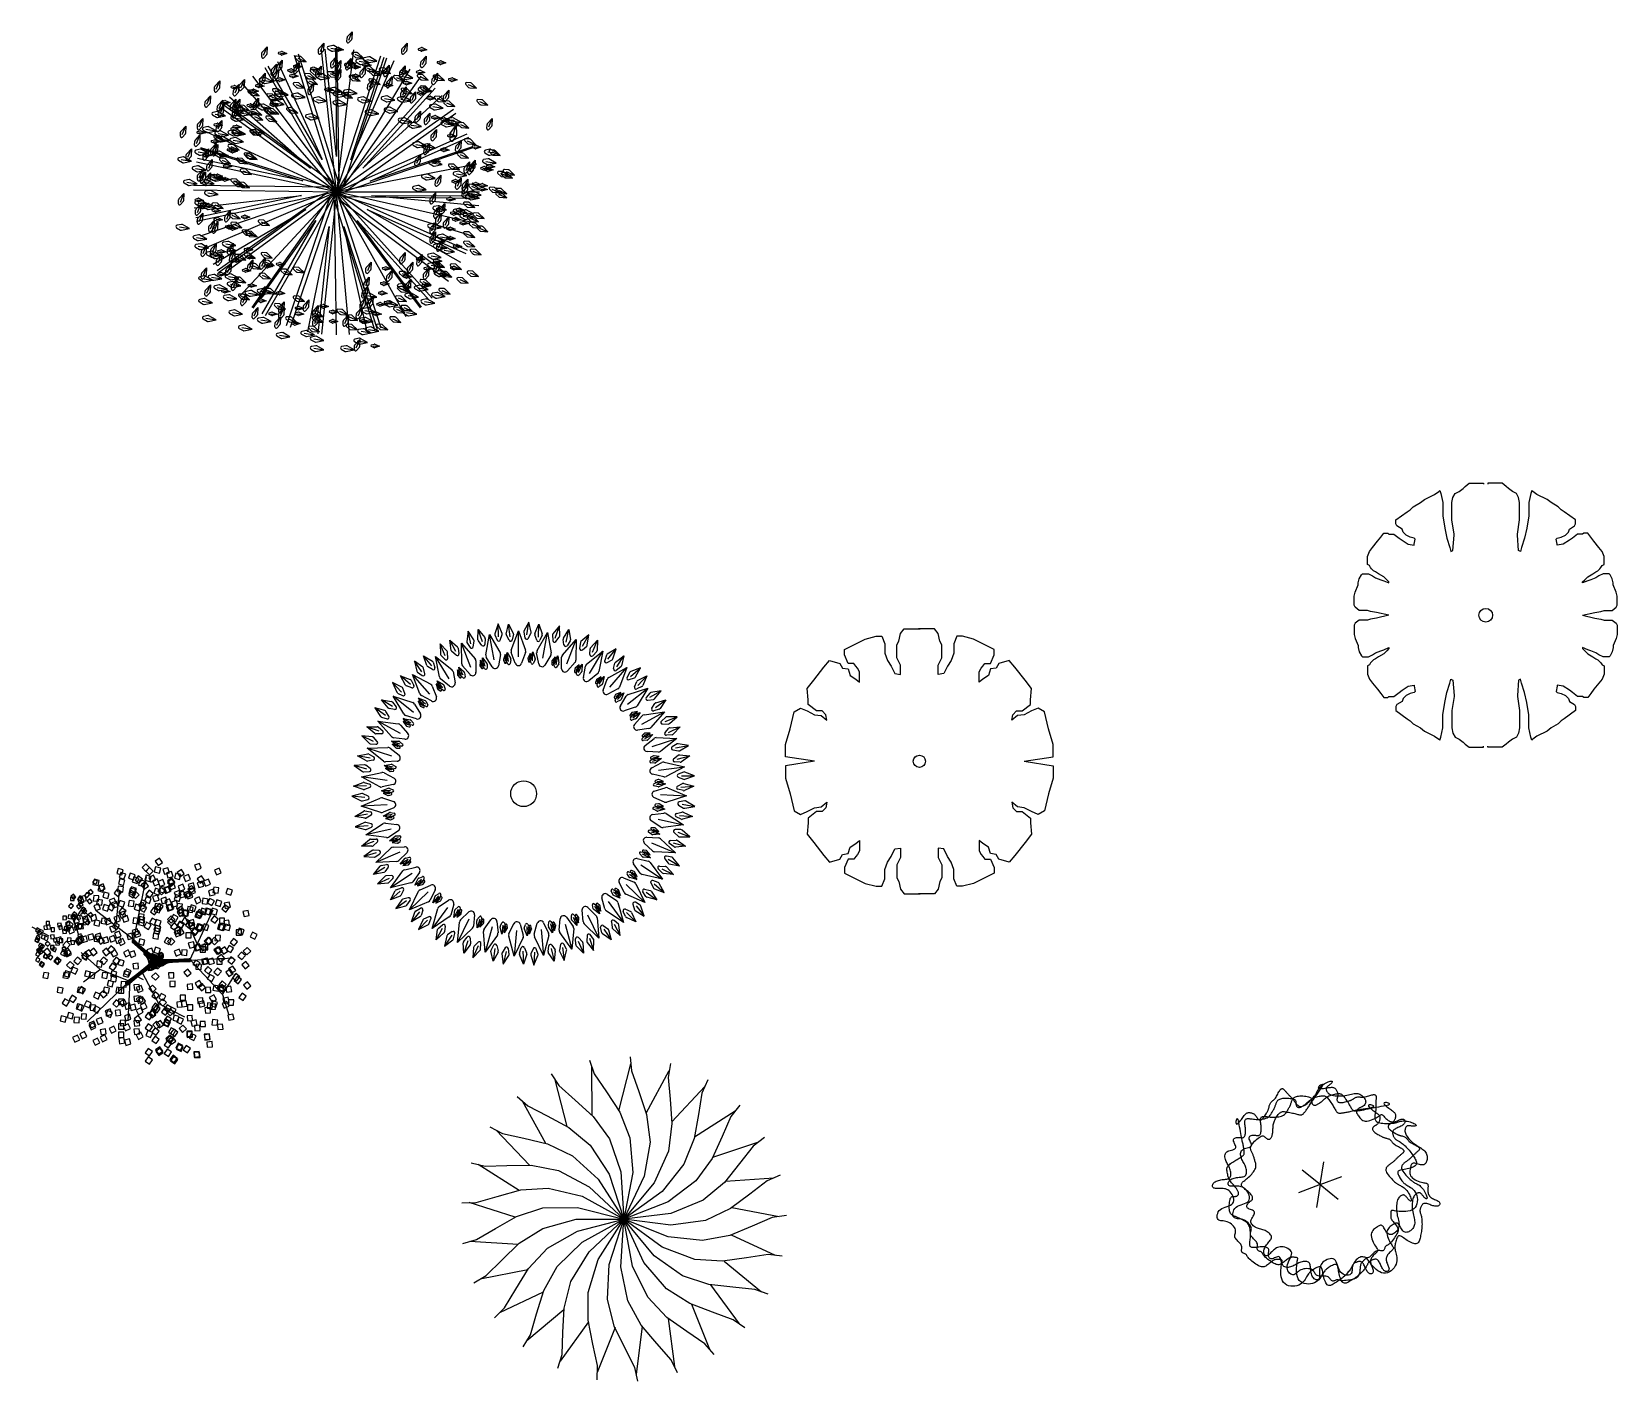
# Model space of a CAD drawing. Extents: x 186.4 to 233.1, y 208.5 to 248.3.
import ezdxf

# ---------------------------------------------------------------- set-up
doc = ezdxf.new("R2010")
doc.units = 0
doc.header["$MEASUREMENT"] = 0
doc.layers.get('0').update_dxf_attribs({"linetype": 'CONTINUOUS'})

msp = doc.modelspace()

# ---------------------------------------------------------------- linework, layer by layer
for p, q in [((195.656, 248.003), (195.661, 248.121)), ((195.67, 248.144), (195.816, 248.3)), ((195.712, 248.052), (195.816, 248.3)), ((195.798, 248.064), (195.717, 247.978)), ((195.816, 248.3), (195.807, 248.086)), ((193.144, 247.557), (193.148, 247.675)), ((193.158, 247.698), (193.304, 247.854)), ((193.2, 247.606), (193.304, 247.854)), ((193.285, 247.618), (193.204, 247.532)), ((193.304, 247.854), (193.295, 247.64)), ((193.722, 247.613), (193.645, 247.647)), ((193.647, 247.694), (193.728, 247.719)), ((193.694, 247.668), (193.886, 247.657)), ((193.886, 247.657), (193.739, 247.612)), ((193.745, 247.718), (193.886, 247.657)), ((194.105, 247.607), (195.352, 243.572)), ((194.283, 247.572), (194.166, 247.579)), ((195.415, 243.82), (194.228, 247.642)), ((194.46, 247.414), (194.306, 247.563)), ((194.819, 247.669), (194.823, 247.787)), ((194.833, 247.809), (194.979, 247.966)), ((194.875, 247.718), (194.979, 247.966)), ((194.96, 247.729), (194.879, 247.643)), ((195.352, 243.572), (194.911, 247.772)), ((194.979, 247.966), (194.97, 247.752)), ((195.355, 244.614), (195.02, 247.782)), ((195.099, 247.794), (195.216, 247.727)), ((195.244, 247.894), (195.111, 247.868)), ((195.181, 247.818), (195.484, 247.769)), ((195.196, 247.405), (195.342, 247.562)), ((195.238, 247.314), (195.342, 247.562)), ((195.244, 247.722), (195.484, 247.769)), ((195.484, 247.769), (195.271, 247.89)), ((195.397, 247.725), (195.32, 247.759)), ((195.322, 247.806), (195.403, 247.831)), ((195.325, 247.795), (195.355, 244.614)), ((195.342, 247.562), (195.333, 247.348)), ((195.854, 247.765), (195.352, 243.572)), ((195.352, 243.572), (196.657, 247.588)), ((195.356, 247.795), (195.415, 243.82)), ((195.369, 247.779), (195.561, 247.768)), ((195.561, 247.768), (195.414, 247.724)), ((195.42, 247.83), (195.561, 247.768)), ((195.778, 244.522), (196.761, 247.553)), ((195.814, 247.63), (195.899, 247.548)), ((195.958, 247.684), (195.841, 247.69)), ((195.889, 247.633), (196.135, 247.525)), ((195.921, 247.538), (196.135, 247.525)), ((196.135, 247.525), (195.981, 247.674)), ((196.304, 247.559), (196.172, 247.533)), ((196.545, 247.435), (196.332, 247.555)), ((197.275, 247.669), (197.28, 247.787)), ((197.289, 247.809), (197.436, 247.966)), ((197.332, 247.718), (197.436, 247.966)), ((197.417, 247.729), (197.336, 247.643)), ((197.436, 247.966), (197.426, 247.752)), ((197.854, 247.725), (197.776, 247.759)), ((197.779, 247.806), (197.86, 247.831)), ((197.826, 247.779), (198.017, 247.768)), ((197.848, 247.419), (197.994, 247.575)), ((198.017, 247.768), (197.871, 247.724)), ((197.877, 247.83), (198.017, 247.768)), ((197.89, 247.328), (197.994, 247.575)), ((197.994, 247.575), (197.985, 247.362)), ((193.102, 246.917), (193.248, 247.074)), ((193.144, 246.826), (193.248, 247.074)), ((193.248, 247.074), (193.239, 246.86)), ((195.352, 243.572), (193.241, 247.229)), ((194.931, 244.525), (193.337, 247.283)), ((193.423, 247.041), (193.428, 247.16)), ((193.437, 247.182), (193.583, 247.339)), ((193.479, 247.091), (193.583, 247.339)), ((193.564, 247.102), (193.483, 247.016)), ((193.493, 247.029), (193.639, 247.185)), ((193.535, 246.937), (193.639, 247.185)), ((193.583, 247.339), (193.574, 247.125)), ((193.59, 247.167), (193.595, 247.285)), ((193.604, 247.307), (193.751, 247.464)), ((193.61, 247.419), (194.931, 244.525)), ((193.639, 247.185), (193.63, 246.971)), ((193.647, 247.216), (193.751, 247.464)), ((193.732, 247.228), (193.651, 247.142)), ((193.751, 247.464), (193.741, 247.25)), ((194.001, 247.098), (193.924, 247.132)), ((193.927, 247.178), (194.007, 247.203)), ((193.973, 247.152), (194.165, 247.141)), ((194.165, 247.141), (194.019, 247.097)), ((194.025, 247.202), (194.165, 247.141)), ((194.169, 247.223), (194.091, 247.257)), ((194.093, 247.097), (194.098, 247.215)), ((194.094, 247.304), (194.175, 247.329)), ((194.107, 247.238), (194.253, 247.394)), ((194.139, 247.519), (194.224, 247.437)), ((194.141, 247.278), (194.332, 247.267)), ((194.149, 247.146), (194.253, 247.394)), ((194.234, 247.158), (194.153, 247.072)), ((194.332, 247.267), (194.186, 247.222)), ((194.192, 247.328), (194.332, 247.267)), ((194.214, 247.522), (194.46, 247.414)), ((194.253, 247.394), (194.244, 247.18)), ((194.246, 247.427), (194.46, 247.414)), ((194.586, 247.129), (194.67, 247.046)), ((194.671, 247.153), (194.594, 247.187)), ((194.597, 247.234), (194.677, 247.259)), ((194.73, 247.182), (194.612, 247.189)), ((194.643, 247.208), (194.835, 247.197)), ((194.66, 247.132), (194.906, 247.024)), ((194.835, 247.197), (194.689, 247.152)), ((194.695, 247.258), (194.835, 247.197)), ((194.735, 246.986), (194.74, 247.104)), ((194.749, 247.126), (194.895, 247.283)), ((194.906, 247.024), (194.753, 247.172)), ((194.791, 247.035), (194.895, 247.283)), ((194.895, 247.283), (194.886, 247.069)), ((195.233, 247.112), (195.115, 247.119)), ((195.182, 247.264), (195.186, 247.383)), ((195.313, 247.042), (195.236, 247.076)), ((195.239, 247.123), (195.319, 247.148)), ((195.323, 247.325), (195.242, 247.239)), ((195.409, 246.954), (195.255, 247.103)), ((195.285, 247.097), (195.477, 247.086)), ((195.321, 247.153), (195.326, 247.271)), ((195.477, 247.086), (195.331, 247.041)), ((195.335, 247.294), (195.481, 247.45)), ((195.335, 247.029), (195.481, 247.185)), ((195.337, 247.147), (195.477, 247.086)), ((197.516, 247.199), (195.352, 243.572)), ((195.377, 247.202), (195.481, 247.45)), ((195.377, 246.937), (195.481, 247.185)), ((195.463, 247.214), (195.382, 247.128)), ((195.481, 247.45), (195.472, 247.236)), ((195.481, 247.185), (195.472, 246.971)), ((195.549, 243.735), (196.835, 247.526)), ((195.602, 247.292), (195.719, 247.225)), ((195.746, 247.392), (195.614, 247.366)), ((195.628, 247.209), (195.633, 247.327)), ((195.642, 247.349), (195.788, 247.506)), ((195.76, 247.321), (195.683, 247.355)), ((195.683, 247.317), (195.987, 247.267)), ((195.685, 247.258), (195.788, 247.506)), ((195.685, 247.401), (195.766, 247.426)), ((195.77, 247.269), (195.689, 247.183)), ((195.732, 247.375), (195.924, 247.364)), ((195.746, 247.22), (195.987, 247.267)), ((195.987, 247.267), (195.774, 247.388)), ((195.924, 247.364), (195.777, 247.32)), ((197.045, 247.441), (195.778, 244.522)), ((195.788, 247.506), (195.779, 247.292)), ((195.783, 247.425), (195.924, 247.364)), ((195.899, 247.209), (195.822, 247.243)), ((195.825, 247.29), (195.906, 247.315)), ((195.871, 247.264), (196.063, 247.253)), ((196.063, 247.253), (195.917, 247.208)), ((195.923, 247.314), (196.063, 247.253)), ((195.937, 247.403), (196.054, 247.336)), ((196.081, 247.504), (195.949, 247.477)), ((196.018, 247.428), (196.322, 247.379)), ((196.047, 246.986), (196.052, 247.104)), ((196.061, 247.126), (196.207, 247.283)), ((196.081, 247.332), (196.322, 247.379)), ((196.103, 247.035), (196.207, 247.283)), ((196.322, 247.379), (196.109, 247.499)), ((196.207, 247.265), (196.129, 247.299)), ((196.132, 247.346), (196.213, 247.371)), ((196.16, 247.459), (196.277, 247.392)), ((196.177, 247.226), (196.262, 247.144)), ((196.178, 247.32), (196.37, 247.309)), ((196.207, 247.283), (196.198, 247.069)), ((196.321, 247.28), (196.203, 247.286)), ((196.37, 247.309), (196.224, 247.264)), ((196.23, 247.37), (196.37, 247.309)), ((196.242, 247.484), (196.545, 247.435)), ((196.252, 247.229), (196.498, 247.121)), ((196.284, 247.134), (196.498, 247.121)), ((196.305, 247.388), (196.545, 247.435)), ((196.317, 247.115), (196.401, 247.032)), ((196.461, 247.168), (196.343, 247.175)), ((196.498, 247.121), (196.344, 247.27)), ((196.391, 247.118), (196.637, 247.01)), ((196.637, 247.01), (196.483, 247.158)), ((196.625, 247.042), (196.548, 247.076)), ((196.551, 247.123), (196.631, 247.148)), ((196.597, 247.097), (196.789, 247.086)), ((196.624, 247.17), (196.708, 247.088)), ((196.789, 247.086), (196.643, 247.041)), ((196.649, 247.147), (196.789, 247.086)), ((196.768, 247.224), (196.65, 247.231)), ((196.698, 247.174), (196.944, 247.065)), ((196.731, 247.078), (196.944, 247.065)), ((196.745, 247.014), (196.75, 247.132)), ((196.759, 247.154), (196.905, 247.311)), ((196.944, 247.065), (196.79, 247.214)), ((196.801, 247.063), (196.905, 247.311)), ((196.886, 247.074), (196.806, 246.988)), ((196.905, 247.311), (196.896, 247.097)), ((197.22, 247), (197.224, 247.118)), ((197.234, 247.14), (197.38, 247.297)), ((197.323, 247.07), (197.246, 247.104)), ((197.249, 247.151), (197.329, 247.176)), ((197.276, 247.049), (197.38, 247.297)), ((197.295, 247.124), (197.487, 247.113)), ((197.487, 247.113), (197.341, 247.069)), ((197.347, 247.175), (197.487, 247.113)), ((197.38, 247.297), (197.371, 247.083)), ((197.798, 247.056), (197.721, 247.09)), ((197.723, 247.137), (197.804, 247.162)), ((197.77, 247.11), (197.961, 247.099)), ((197.961, 247.099), (197.815, 247.055)), ((197.821, 247.161), (197.961, 247.099)), ((197.834, 247.278), (197.838, 247.396)), ((197.975, 247.339), (197.894, 247.253)), ((198.183, 246.917), (198.329, 247.074)), ((198.225, 246.826), (198.329, 247.074)), ((198.329, 247.074), (198.32, 246.86)), ((198.412, 247.335), (198.335, 247.369)), ((198.337, 247.415), (198.418, 247.44)), ((198.384, 247.389), (198.576, 247.378)), ((198.576, 247.378), (198.429, 247.334)), ((198.435, 247.439), (198.576, 247.378)), ((191.748, 246.554), (191.753, 246.672)), ((191.762, 246.694), (191.908, 246.851)), ((191.804, 246.603), (191.908, 246.851)), ((191.889, 246.614), (191.808, 246.528)), ((191.908, 246.851), (191.899, 246.637)), ((192.326, 246.61), (192.249, 246.644)), ((192.252, 246.691), (192.332, 246.716)), ((192.298, 246.664), (192.49, 246.653)), ((192.32, 246.583), (192.466, 246.739)), ((192.49, 246.653), (192.344, 246.609)), ((192.35, 246.715), (192.49, 246.653)), ((192.362, 246.491), (192.466, 246.739)), ((192.466, 246.739), (192.457, 246.525)), ((192.474, 246.595), (192.478, 246.714)), ((192.488, 246.736), (192.634, 246.893)), ((192.53, 246.645), (192.634, 246.893)), ((192.615, 246.656), (192.534, 246.57)), ((192.572, 246.75), (195.352, 243.572)), ((192.634, 246.893), (192.625, 246.679)), ((192.81, 246.579), (192.891, 246.604)), ((192.873, 246.991), (195.258, 243.809)), ((192.908, 246.603), (193.048, 246.542)), ((193.052, 246.652), (192.975, 246.686)), ((192.977, 246.732), (193.058, 246.757)), ((193.024, 246.706), (193.216, 246.695)), ((193.216, 246.695), (193.069, 246.651)), ((193.075, 246.756), (193.216, 246.695)), ((193.088, 246.777), (193.093, 246.895)), ((193.089, 246.846), (193.206, 246.779)), ((193.234, 246.946), (193.101, 246.92)), ((193.229, 246.837), (193.148, 246.751)), ((193.171, 246.871), (193.474, 246.821)), ((193.234, 246.774), (193.474, 246.821)), ((193.474, 246.821), (193.261, 246.942)), ((193.479, 246.888), (193.483, 247.006)), ((193.613, 246.611), (193.496, 246.617)), ((193.62, 246.949), (193.539, 246.863)), ((193.666, 246.833), (193.589, 246.867)), ((193.592, 246.914), (193.672, 246.939)), ((193.79, 246.452), (193.636, 246.601)), ((193.638, 246.887), (193.83, 246.876)), ((193.83, 246.876), (193.684, 246.832)), ((193.69, 246.938), (193.83, 246.876)), ((194.057, 246.944), (193.98, 246.978)), ((193.982, 247.025), (194.063, 247.05)), ((194.029, 246.999), (194.221, 246.988)), ((194.221, 246.988), (194.074, 246.943)), ((194.08, 247.049), (194.221, 246.988)), ((194.083, 246.738), (194.168, 246.656)), ((194.228, 246.792), (194.11, 246.798)), ((194.158, 246.741), (194.404, 246.633)), ((194.19, 246.646), (194.404, 246.633)), ((194.404, 246.633), (194.25, 246.782)), ((194.418, 247.003), (194.503, 246.921)), ((194.563, 247.057), (194.445, 247.063)), ((194.474, 246.85), (194.559, 246.768)), ((194.493, 247.006), (194.739, 246.898)), ((194.618, 246.903), (194.501, 246.91)), ((194.512, 246.484), (194.516, 246.602)), ((194.525, 246.911), (194.739, 246.898)), ((194.526, 246.625), (194.672, 246.781)), ((194.549, 246.853), (194.795, 246.745)), ((194.568, 246.533), (194.672, 246.781)), ((194.581, 246.758), (194.795, 246.745)), ((194.739, 246.898), (194.585, 247.047)), ((194.795, 246.745), (194.641, 246.894)), ((194.672, 246.781), (194.663, 246.567)), ((194.693, 247.036), (194.906, 247.024)), ((194.764, 246.957), (194.881, 246.89)), ((194.909, 247.058), (194.776, 247.031)), ((194.876, 247.046), (194.796, 246.96)), ((194.846, 246.982), (195.149, 246.933)), ((194.909, 246.886), (195.149, 246.933)), ((195.149, 246.933), (194.936, 247.053)), ((195.015, 246.621), (195.096, 246.646)), ((195.088, 247.059), (195.173, 246.977)), ((195.113, 246.645), (195.254, 246.584)), ((195.272, 246.654), (195.139, 246.627)), ((195.163, 247.062), (195.409, 246.954)), ((195.195, 246.967), (195.409, 246.954)), ((195.512, 246.529), (195.299, 246.649)), ((195.321, 246.888), (195.326, 247.006)), ((195.352, 243.572), (198.178, 246.71)), ((195.463, 246.949), (195.382, 246.863)), ((197.838, 246.986), (195.549, 243.735)), ((195.718, 246.598), (195.586, 246.571)), ((195.73, 246.947), (195.815, 246.865)), ((195.875, 247.001), (195.757, 247.008)), ((195.805, 246.951), (196.051, 246.842)), ((195.899, 246.944), (195.822, 246.978)), ((195.825, 247.025), (195.906, 247.05)), ((195.837, 246.855), (196.051, 246.842)), ((195.871, 246.999), (196.063, 246.988)), ((196.051, 246.842), (195.897, 246.991)), ((196.063, 246.988), (195.917, 246.943)), ((195.923, 247.049), (196.063, 246.988)), ((196.189, 247.046), (196.108, 246.96)), ((196.128, 244.267), (198.259, 246.635)), ((196.27, 246.609), (196.275, 246.727)), ((196.284, 246.75), (196.431, 246.906)), ((196.317, 246.85), (196.401, 246.768)), ((196.327, 246.659), (196.431, 246.906)), ((196.412, 246.67), (196.331, 246.584)), ((196.461, 246.903), (196.343, 246.91)), ((196.391, 246.853), (196.637, 246.745)), ((196.431, 246.906), (196.421, 246.693)), ((196.424, 247.022), (196.637, 247.01)), ((196.424, 246.758), (196.637, 246.745)), ((196.637, 246.745), (196.483, 246.894)), ((196.849, 246.666), (196.771, 246.7)), ((196.774, 246.746), (196.855, 246.771)), ((196.821, 246.72), (197.012, 246.709)), ((196.829, 246.679), (196.833, 246.797)), ((196.843, 246.82), (196.989, 246.976)), ((197.012, 246.709), (196.866, 246.665)), ((196.872, 246.77), (197.012, 246.709)), ((196.885, 246.728), (196.989, 246.976)), ((196.97, 246.74), (196.889, 246.654)), ((196.989, 246.976), (196.98, 246.762)), ((197.042, 246.947), (197.127, 246.865)), ((197.187, 247.001), (197.069, 247.008)), ((197.117, 246.951), (197.363, 246.842)), ((197.149, 246.855), (197.363, 246.842)), ((197.363, 246.842), (197.209, 246.991)), ((197.221, 246.957), (197.338, 246.89)), ((197.365, 247.058), (197.233, 247.031)), ((197.262, 246.513), (197.408, 246.67)), ((197.361, 247.06), (197.28, 246.974)), ((197.41, 246.625), (197.292, 246.631)), ((197.302, 246.982), (197.606, 246.933)), ((197.304, 246.422), (197.408, 246.67)), ((197.407, 246.735), (197.33, 246.769)), ((197.332, 246.816), (197.413, 246.841)), ((197.366, 246.886), (197.606, 246.933)), ((197.379, 246.79), (197.571, 246.779)), ((197.606, 246.933), (197.393, 247.053)), ((197.408, 246.67), (197.398, 246.456)), ((197.571, 246.779), (197.424, 246.734)), ((197.43, 246.84), (197.571, 246.779)), ((197.586, 246.466), (197.432, 246.615)), ((197.74, 246.975), (197.825, 246.893)), ((197.885, 247.029), (197.767, 247.035)), ((197.924, 246.667), (197.791, 246.641)), ((197.815, 246.978), (198.061, 246.87)), ((197.824, 246.641), (197.909, 246.558)), ((197.847, 246.883), (198.061, 246.87)), ((197.968, 246.694), (197.851, 246.701)), ((197.899, 246.644), (198.145, 246.536)), ((198.061, 246.87), (197.907, 247.019)), ((198.164, 246.543), (197.951, 246.663)), ((198.145, 246.536), (197.991, 246.685)), ((198.169, 246.777), (198.173, 246.895)), ((198.215, 246.961), (198.3, 246.879)), ((198.31, 246.837), (198.229, 246.751)), ((198.359, 247.015), (198.241, 247.021)), ((198.29, 246.964), (198.536, 246.856)), ((198.322, 246.869), (198.536, 246.856)), ((198.536, 246.856), (198.382, 247.005)), ((198.747, 246.833), (198.67, 246.867)), ((198.672, 246.914), (198.753, 246.939)), ((198.719, 246.887), (198.911, 246.876)), ((198.911, 246.876), (198.764, 246.832)), ((198.77, 246.938), (198.911, 246.876)), ((199.164, 246.738), (199.249, 246.656)), ((199.308, 246.792), (199.19, 246.798)), ((199.239, 246.741), (199.485, 246.633)), ((199.271, 246.646), (199.485, 246.633)), ((199.485, 246.633), (199.331, 246.782)), ((191.469, 246.108), (191.473, 246.226)), ((191.483, 246.248), (191.629, 246.405)), ((191.525, 246.157), (191.629, 246.405)), ((191.61, 246.168), (191.529, 246.082)), ((191.629, 246.405), (191.62, 246.191)), ((191.846, 246.123), (191.992, 246.279)), ((191.888, 246.031), (191.992, 246.279)), ((192.047, 246.164), (191.97, 246.198)), ((191.972, 246.245), (192.053, 246.27)), ((191.992, 246.279), (191.983, 246.065)), ((194.58, 244.271), (192.002, 246.143)), ((192.019, 246.218), (192.211, 246.207)), ((195.258, 243.809), (192.05, 246.204)), ((192.211, 246.207), (192.064, 246.163)), ((192.07, 246.269), (192.211, 246.207)), ((192.196, 246.377), (194.58, 244.271)), ((192.237, 246.151), (192.383, 246.307)), ((192.279, 246.059), (192.383, 246.307)), ((192.306, 246.442), (192.311, 246.56)), ((192.335, 246.119), (192.416, 246.144)), ((192.348, 246.151), (192.494, 246.307)), ((192.448, 246.503), (192.367, 246.417)), ((192.383, 246.307), (192.373, 246.093)), ((192.39, 246.059), (192.494, 246.307)), ((192.433, 246.143), (192.574, 246.082)), ((192.494, 246.307), (192.485, 246.093)), ((192.609, 246.123), (192.491, 246.129)), ((192.726, 246.147), (192.807, 246.172)), ((192.743, 246.515), (192.828, 246.433)), ((192.888, 246.569), (192.77, 246.575)), ((192.885, 246.498), (192.807, 246.532)), ((192.818, 246.518), (193.064, 246.41)), ((192.824, 246.171), (192.964, 246.11)), ((192.838, 246.147), (192.918, 246.172)), ((192.85, 246.423), (193.064, 246.41)), ((192.856, 246.553), (193.048, 246.542)), ((192.893, 246.038), (192.897, 246.156)), ((193.048, 246.542), (192.902, 246.497)), ((192.907, 246.179), (193.053, 246.335)), ((193.064, 246.41), (192.91, 246.559)), ((192.936, 246.171), (193.076, 246.11)), ((192.949, 246.087), (193.053, 246.335)), ((193.053, 246.335), (193.043, 246.121)), ((193.178, 246.166), (193.045, 246.139)), ((193.418, 246.041), (193.205, 246.161)), ((193.302, 246.404), (193.386, 246.322)), ((193.446, 246.457), (193.328, 246.464)), ((193.368, 246.33), (193.486, 246.263)), ((193.376, 246.407), (193.622, 246.299)), ((193.513, 246.431), (193.38, 246.404)), ((193.396, 246.175), (193.477, 246.2)), ((193.409, 246.312), (193.622, 246.299)), ((193.424, 246.177), (193.541, 246.11)), ((193.569, 246.277), (193.436, 246.251)), ((193.443, 246.149), (193.634, 246.138)), ((193.45, 246.355), (193.753, 246.306)), ((193.622, 246.299), (193.468, 246.448)), ((193.469, 246.557), (193.554, 246.475)), ((193.634, 246.138), (193.488, 246.093)), ((193.494, 246.199), (193.634, 246.138)), ((193.506, 246.202), (193.809, 246.152)), ((193.513, 246.259), (193.753, 246.306)), ((193.536, 246.456), (193.653, 246.389)), ((193.753, 246.306), (193.54, 246.426)), ((193.544, 246.56), (193.79, 246.452)), ((193.68, 246.556), (193.548, 246.53)), ((193.569, 246.105), (193.809, 246.152)), ((193.576, 246.465), (193.79, 246.452)), ((193.809, 246.152), (193.596, 246.273)), ((193.618, 246.48), (193.921, 246.431)), ((193.681, 246.384), (193.921, 246.431)), ((193.921, 246.431), (193.708, 246.552)), ((194.038, 246.386), (194.156, 246.319)), ((194.183, 246.486), (194.05, 246.46)), ((194.12, 246.411), (194.423, 246.361)), ((194.183, 246.314), (194.423, 246.361)), ((194.423, 246.361), (194.21, 246.482)), ((194.653, 246.545), (194.572, 246.459)), ((194.68, 246.274), (194.798, 246.207)), ((194.825, 246.375), (194.692, 246.348)), ((194.762, 246.299), (195.065, 246.25)), ((194.825, 246.203), (195.065, 246.25)), ((195.065, 246.25), (194.852, 246.37)), ((195.09, 246.54), (195.013, 246.574)), ((195.062, 246.595), (195.254, 246.584)), ((195.254, 246.584), (195.107, 246.539)), ((195.127, 246.553), (195.244, 246.486)), ((195.209, 246.578), (195.512, 246.529)), ((195.267, 246.442), (195.384, 246.375)), ((195.267, 246.177), (195.384, 246.11)), ((195.272, 246.482), (195.512, 246.529)), ((195.411, 246.542), (195.279, 246.516)), ((195.411, 246.277), (195.279, 246.251)), ((195.348, 246.466), (195.652, 246.417)), ((195.348, 246.202), (195.652, 246.152)), ((195.411, 246.37), (195.652, 246.417)), ((195.411, 246.105), (195.652, 246.152)), ((195.652, 246.417), (195.439, 246.538)), ((195.652, 246.152), (195.439, 246.273)), ((195.507, 246.446), (195.592, 246.363)), ((195.651, 246.499), (195.533, 246.506)), ((195.574, 246.497), (195.691, 246.43)), ((195.582, 246.449), (195.828, 246.341)), ((195.614, 246.353), (195.828, 246.341)), ((195.655, 246.522), (195.959, 246.473)), ((195.828, 246.341), (195.674, 246.489)), ((195.719, 246.426), (195.959, 246.473)), ((195.959, 246.473), (195.746, 246.593)), ((195.993, 246.274), (196.11, 246.207)), ((196.137, 246.375), (196.005, 246.348)), ((196.074, 246.299), (196.377, 246.25)), ((198.472, 246.418), (196.128, 244.267)), ((196.137, 246.203), (196.377, 246.25)), ((196.377, 246.25), (196.164, 246.37)), ((196.69, 246.302), (196.808, 246.235)), ((196.835, 246.403), (196.702, 246.376)), ((196.772, 246.327), (197.075, 246.278)), ((196.835, 246.231), (197.075, 246.278)), ((197.075, 246.278), (196.862, 246.398)), ((197.165, 246.288), (197.282, 246.221)), ((197.309, 246.389), (197.177, 246.362)), ((197.247, 246.313), (197.55, 246.264)), ((197.248, 246.372), (197.252, 246.491)), ((197.266, 246.571), (197.35, 246.489)), ((197.389, 246.433), (197.308, 246.347)), ((197.31, 246.217), (197.55, 246.264)), ((197.55, 246.264), (197.337, 246.384)), ((197.34, 246.574), (197.586, 246.466)), ((197.373, 246.479), (197.586, 246.466)), ((197.527, 246.233), (197.531, 246.351)), ((197.541, 246.374), (197.687, 246.53)), ((197.583, 246.282), (197.687, 246.53)), ((197.668, 246.294), (197.587, 246.208)), ((197.687, 246.53), (197.678, 246.316)), ((197.826, 246.429), (197.748, 246.463)), ((197.751, 246.509), (197.832, 246.534)), ((197.779, 246.567), (197.896, 246.5)), ((197.798, 246.483), (197.989, 246.472)), ((197.989, 246.472), (197.843, 246.428)), ((197.849, 246.533), (197.989, 246.472)), ((197.861, 246.592), (198.164, 246.543)), ((197.924, 246.496), (198.164, 246.543)), ((197.931, 246.549), (198.145, 246.536)), ((198.105, 246.289), (198.028, 246.323)), ((198.03, 246.37), (198.111, 246.395)), ((198.077, 246.344), (198.269, 246.333)), ((198.269, 246.333), (198.122, 246.288)), ((198.259, 246.166), (198.126, 246.139)), ((198.128, 246.394), (198.269, 246.333)), ((198.243, 246.334), (198.328, 246.252)), ((198.387, 246.388), (198.269, 246.394)), ((198.499, 246.041), (198.286, 246.161)), ((198.317, 246.337), (198.564, 246.229)), ((198.35, 246.242), (198.564, 246.229)), ((198.564, 246.229), (198.41, 246.378)), ((198.504, 246.275), (198.508, 246.393)), ((198.518, 246.415), (198.664, 246.572)), ((198.522, 246.195), (198.607, 246.112)), ((198.666, 246.248), (198.548, 246.255)), ((198.56, 246.324), (198.664, 246.572)), ((198.645, 246.336), (198.564, 246.25)), ((198.597, 246.198), (198.843, 246.09)), ((198.664, 246.572), (198.655, 246.358)), ((198.843, 246.09), (198.689, 246.239)), ((199.499, 246.237), (199.584, 246.154)), ((199.643, 246.29), (199.525, 246.297)), ((199.574, 246.24), (199.82, 246.132)), ((199.606, 246.144), (199.82, 246.132)), ((199.82, 246.132), (199.666, 246.28)), ((191.259, 245.579), (191.406, 245.736)), ((191.302, 245.488), (191.406, 245.736)), ((191.406, 245.736), (191.396, 245.522)), ((191.693, 245.842), (191.811, 245.775)), ((191.838, 245.943), (191.705, 245.916)), ((191.775, 245.867), (192.078, 245.818)), ((191.818, 245.523), (191.964, 245.68)), ((191.832, 245.982), (191.836, 246.1)), ((191.838, 245.771), (192.078, 245.818)), ((191.86, 245.829), (191.864, 245.947)), ((191.86, 245.432), (191.964, 245.68)), ((192.078, 245.818), (191.865, 245.938)), ((191.874, 245.969), (192.02, 246.126)), ((191.973, 246.043), (191.892, 245.957)), ((191.916, 245.878), (192.02, 246.126)), ((192.001, 245.89), (191.92, 245.804)), ((195.352, 243.572), (191.936, 246.054)), ((191.964, 245.68), (191.955, 245.466)), ((192.02, 246.126), (192.011, 245.912)), ((192.223, 246.01), (192.227, 246.128)), ((192.252, 245.731), (192.369, 245.664)), ((192.396, 245.831), (192.264, 245.805)), ((192.278, 245.787), (192.283, 245.905)), ((192.364, 246.071), (192.283, 245.985)), ((192.292, 245.928), (192.438, 246.084)), ((192.41, 246.038), (192.333, 246.072)), ((192.333, 245.756), (192.637, 245.706)), ((192.334, 246.01), (192.339, 246.128)), ((192.335, 245.836), (192.438, 246.084)), ((192.42, 245.848), (192.339, 245.762)), ((192.438, 245.885), (192.361, 245.919)), ((192.363, 245.966), (192.444, 245.991)), ((192.382, 246.093), (192.574, 246.082)), ((192.476, 246.071), (192.395, 245.985)), ((192.396, 245.659), (192.637, 245.706)), ((192.41, 245.94), (192.601, 245.929)), ((192.419, 245.884), (192.536, 245.817)), ((192.637, 245.706), (192.424, 245.827)), ((192.574, 246.082), (192.427, 246.037)), ((192.438, 246.084), (192.429, 245.87)), ((192.564, 245.985), (192.431, 245.958)), ((192.601, 245.929), (192.455, 245.884)), ((192.461, 245.99), (192.601, 245.929)), ((192.464, 246.069), (192.549, 245.987)), ((192.501, 245.909), (192.804, 245.86)), ((192.539, 246.072), (192.785, 245.964)), ((192.564, 245.813), (192.804, 245.86)), ((192.571, 245.977), (192.785, 245.964)), ((192.804, 245.86), (192.591, 245.98)), ((192.785, 245.964), (192.631, 246.113)), ((192.801, 246.066), (192.724, 246.1)), ((192.773, 246.121), (192.964, 246.11)), ((192.857, 245.843), (192.779, 245.877)), ((192.782, 245.924), (192.863, 245.949)), ((192.964, 246.11), (192.818, 246.065)), ((192.827, 245.944), (192.912, 245.862)), ((192.829, 245.898), (193.02, 245.887)), ((192.912, 246.066), (192.835, 246.1)), ((192.971, 245.997), (192.853, 246.004)), ((192.855, 245.791), (192.94, 245.708)), ((193.02, 245.887), (192.874, 245.842)), ((192.88, 245.948), (193.02, 245.887)), ((192.999, 245.844), (192.881, 245.851)), ((192.884, 246.121), (193.076, 246.11)), ((192.902, 245.947), (193.148, 245.839)), ((193.076, 246.11), (192.93, 246.065)), ((192.93, 245.794), (193.176, 245.686)), ((192.934, 245.852), (193.148, 245.839)), ((193.034, 246.099), (192.953, 246.013)), ((192.962, 245.698), (193.176, 245.686)), ((193.148, 245.839), (192.994, 245.988)), ((193.176, 245.686), (193.022, 245.834)), ((193.033, 246.065), (193.151, 245.998)), ((193.115, 246.09), (193.418, 246.041)), ((193.178, 245.994), (193.418, 246.041)), ((193.218, 245.972), (193.303, 245.889)), ((193.362, 246.025), (193.244, 246.032)), ((193.274, 245.749), (193.358, 245.666)), ((193.292, 245.975), (193.539, 245.867)), ((193.418, 245.802), (193.3, 245.809)), ((193.325, 245.88), (193.539, 245.867)), ((193.33, 245.972), (193.414, 245.889)), ((193.348, 245.752), (193.594, 245.644)), ((193.474, 246.025), (193.356, 246.032)), ((193.539, 245.867), (193.385, 246.016)), ((193.471, 246.094), (193.394, 246.128)), ((193.404, 245.975), (193.65, 245.867)), ((193.437, 245.88), (193.65, 245.867)), ((193.594, 245.644), (193.44, 245.793)), ((193.65, 245.867), (193.496, 246.016)), ((193.888, 246), (193.973, 245.917)), ((194.032, 246.053), (193.914, 246.06)), ((193.962, 246.003), (194.209, 245.895)), ((193.995, 245.907), (194.209, 245.895)), ((194.209, 245.895), (194.055, 246.043)), ((194.457, 245.773), (194.574, 245.706)), ((194.602, 245.873), (194.469, 245.847)), ((194.539, 245.797), (194.842, 245.748)), ((194.602, 245.701), (194.842, 245.748)), ((194.842, 245.748), (194.629, 245.869)), ((198.804, 246.005), (195.352, 243.572)), ((195.607, 243.588), (198.876, 245.899)), ((196.216, 245.898), (196.333, 245.831)), ((196.36, 245.998), (196.228, 245.972)), ((196.297, 245.923), (196.601, 245.874)), ((196.361, 245.827), (196.601, 245.874)), ((196.601, 245.874), (196.388, 245.994)), ((196.774, 245.968), (196.891, 245.901)), ((196.919, 246.068), (196.786, 246.042)), ((196.856, 245.992), (197.159, 245.943)), ((196.919, 245.896), (197.159, 245.943)), ((197.159, 245.943), (196.946, 246.064)), ((197.337, 245.762), (197.205, 245.735)), ((197.275, 245.686), (197.578, 245.637)), ((197.578, 245.637), (197.365, 245.757)), ((197.666, 245.662), (197.671, 245.78)), ((197.68, 245.802), (197.826, 245.959)), ((197.722, 245.711), (197.826, 245.959)), ((197.808, 245.722), (197.727, 245.636)), ((197.826, 245.959), (197.817, 245.745)), ((197.945, 245.599), (197.95, 245.717)), ((197.959, 245.74), (198.106, 245.896)), ((198.002, 245.648), (198.106, 245.896)), ((198.106, 245.896), (198.096, 245.682)), ((198.114, 246.065), (198.231, 245.998)), ((198.244, 245.718), (198.167, 245.752)), ((198.17, 245.799), (198.251, 245.824)), ((198.196, 246.09), (198.499, 246.041)), ((198.216, 245.772), (198.408, 245.761)), ((198.259, 245.994), (198.499, 246.041)), ((198.408, 245.761), (198.262, 245.717)), ((198.268, 245.823), (198.408, 245.761)), ((198.524, 245.655), (198.446, 245.689)), ((198.449, 245.736), (198.53, 245.761)), ((198.594, 245.664), (198.461, 245.638)), ((198.496, 245.71), (198.687, 245.699)), ((198.687, 245.699), (198.541, 245.654)), ((198.547, 245.76), (198.687, 245.699)), ((198.585, 245.736), (198.75, 245.772)), ((198.629, 246.103), (198.843, 246.09)), ((198.673, 245.676), (199.053, 245.62)), ((198.806, 245.677), (198.688, 245.683)), ((198.784, 245.767), (199.053, 245.62)), ((198.982, 245.518), (198.828, 245.667)), ((199.802, 245.579), (199.948, 245.736)), ((199.844, 245.488), (199.948, 245.736)), ((199.948, 245.736), (199.939, 245.522)), ((190.743, 245.216), (190.748, 245.334)), ((190.757, 245.356), (190.903, 245.513)), ((190.799, 245.265), (190.903, 245.513)), ((190.884, 245.276), (190.803, 245.19)), ((190.903, 245.513), (190.894, 245.299)), ((191.176, 245.091), (191.322, 245.248)), ((191.218, 245), (191.322, 245.248)), ((191.321, 245.272), (191.244, 245.306)), ((191.246, 245.439), (191.25, 245.557)), ((191.247, 245.353), (191.327, 245.378)), ((191.293, 245.326), (191.485, 245.316)), ((191.387, 245.499), (191.306, 245.413)), ((191.322, 245.248), (191.313, 245.034)), ((191.485, 245.316), (191.339, 245.271)), ((191.345, 245.377), (191.485, 245.316)), ((191.414, 245.396), (191.531, 245.329)), ((191.559, 245.497), (191.426, 245.47)), ((191.496, 245.421), (191.799, 245.372)), ((191.519, 245.345), (195.352, 243.572)), ((191.559, 245.325), (191.799, 245.372)), ((191.799, 245.372), (191.586, 245.492)), ((191.824, 245.495), (191.746, 245.529)), ((191.749, 245.576), (191.83, 245.601)), ((191.883, 245.231), (191.765, 245.237)), ((191.777, 245.271), (191.894, 245.204)), ((191.922, 245.371), (191.789, 245.345)), ((191.796, 245.549), (191.987, 245.539)), ((191.804, 245.383), (191.808, 245.501)), ((191.949, 245.218), (191.817, 245.192)), ((191.987, 245.539), (191.841, 245.494)), ((191.847, 245.6), (191.987, 245.539)), ((191.859, 245.296), (192.162, 245.246)), ((191.945, 245.444), (191.864, 245.358)), ((192.059, 245.072), (191.905, 245.221)), ((191.922, 245.199), (192.162, 245.246)), ((192.162, 245.246), (191.949, 245.367)), ((192.19, 245.093), (191.977, 245.214)), ((192.168, 245.299), (192.285, 245.232)), ((192.312, 245.399), (192.18, 245.373)), ((192.241, 245.4), (192.326, 245.318)), ((192.25, 245.323), (192.553, 245.274)), ((192.385, 245.454), (192.267, 245.46)), ((192.28, 245.299), (192.397, 245.232)), ((192.424, 245.399), (192.292, 245.373)), ((192.382, 245.439), (192.305, 245.473)), ((192.307, 245.52), (192.388, 245.545)), ((192.313, 245.227), (192.553, 245.274)), ((192.315, 245.403), (192.562, 245.295)), ((192.553, 245.274), (192.34, 245.395)), ((192.348, 245.308), (192.562, 245.295)), ((192.354, 245.494), (192.546, 245.483)), ((192.361, 245.323), (192.665, 245.274)), ((192.546, 245.483), (192.399, 245.438)), ((192.405, 245.544), (192.546, 245.483)), ((192.562, 245.295), (192.408, 245.444)), ((192.424, 245.227), (192.665, 245.274)), ((192.665, 245.274), (192.452, 245.395)), ((192.799, 245.345), (192.884, 245.262)), ((192.943, 245.398), (192.826, 245.405)), ((192.838, 245.327), (192.955, 245.26)), ((192.982, 245.427), (192.85, 245.401)), ((192.874, 245.348), (193.12, 245.24)), ((192.906, 245.252), (193.12, 245.24)), ((192.92, 245.351), (193.223, 245.302)), ((193.12, 245.24), (192.966, 245.388)), ((192.983, 245.255), (193.223, 245.302)), ((193.223, 245.302), (193.01, 245.423)), ((193.381, 245.657), (193.594, 245.644)), ((195.352, 243.572), (199.21, 245.29)), ((197.193, 245.661), (197.31, 245.594)), ((197.338, 245.59), (197.578, 245.637)), ((197.472, 245.522), (197.589, 245.455)), ((197.617, 245.622), (197.484, 245.596)), ((197.554, 245.546), (197.857, 245.497)), ((197.617, 245.45), (197.857, 245.497)), ((197.857, 245.497), (197.644, 245.618)), ((198.087, 245.66), (198.006, 245.574)), ((198.141, 245.118), (198.145, 245.236)), ((198.155, 245.259), (198.301, 245.415)), ((198.197, 245.167), (198.301, 245.415)), ((198.301, 245.415), (198.292, 245.201)), ((198.449, 245.564), (198.566, 245.497)), ((198.531, 245.588), (198.834, 245.539)), ((198.719, 245.562), (198.571, 245.643)), ((198.594, 245.492), (198.834, 245.539)), ((198.834, 245.539), (198.621, 245.66)), ((198.719, 245.174), (198.642, 245.208)), ((198.644, 245.255), (198.725, 245.28)), ((198.662, 245.623), (198.746, 245.541)), ((198.691, 245.229), (198.883, 245.218)), ((198.692, 245.285), (198.7, 245.116)), ((198.891, 245.559), (198.702, 245.318)), ((198.736, 245.626), (198.982, 245.518)), ((198.883, 245.218), (198.736, 245.173)), ((198.742, 245.279), (198.883, 245.218)), ((199.053, 245.62), (198.754, 245.557)), ((198.769, 245.531), (198.982, 245.518)), ((198.774, 245.193), (198.891, 245.559)), ((198.789, 245.088), (198.894, 245.22)), ((198.904, 245.253), (198.891, 245.559)), ((198.941, 245.561), (199.025, 245.478)), ((199.085, 245.614), (198.967, 245.621)), ((199.015, 245.564), (199.261, 245.456)), ((199.048, 245.468), (199.261, 245.456)), ((199.261, 245.456), (199.107, 245.604)), ((199.788, 245.439), (199.793, 245.557)), ((199.929, 245.499), (199.848, 245.413)), ((190.924, 244.687), (191.071, 244.844)), ((190.967, 244.596), (191.071, 244.844)), ((191.071, 244.844), (191.061, 244.63)), ((191.162, 244.951), (191.166, 245.069)), ((191.191, 244.727), (191.308, 244.66)), ((191.335, 244.828), (191.203, 244.801)), ((191.303, 245.012), (191.222, 244.926)), ((191.273, 244.752), (191.576, 244.703)), ((191.327, 244.851), (194.362, 243.896)), ((191.337, 244.881), (195.136, 243.709)), ((191.576, 244.703), (191.363, 244.823)), ((191.427, 244.687), (191.573, 244.844)), ((191.469, 244.596), (191.573, 244.844)), ((191.573, 244.844), (191.564, 244.63)), ((191.636, 244.7), (191.641, 244.818)), ((191.65, 244.841), (191.796, 244.997)), ((191.74, 245.007), (191.663, 245.041)), ((191.665, 245.088), (191.746, 245.113)), ((191.692, 244.749), (191.796, 244.997)), ((191.692, 244.672), (191.697, 244.79)), ((191.778, 244.761), (191.697, 244.675)), ((191.706, 244.813), (191.852, 244.969)), ((191.712, 245.062), (191.904, 245.051)), ((191.738, 245.177), (191.823, 245.095)), ((191.748, 244.721), (191.852, 244.969)), ((191.834, 244.733), (191.753, 244.647)), ((191.904, 245.051), (191.757, 245.006)), ((191.894, 244.772), (191.761, 244.746)), ((191.763, 245.112), (191.904, 245.051)), ((191.796, 244.997), (191.787, 244.783)), ((191.805, 245.118), (191.922, 245.051)), ((191.813, 245.18), (192.059, 245.072)), ((191.852, 244.969), (191.843, 244.755)), ((191.845, 245.085), (192.059, 245.072)), ((191.887, 245.142), (192.19, 245.093)), ((192.134, 244.647), (191.921, 244.768)), ((191.95, 245.046), (192.19, 245.093)), ((192.215, 244.756), (192.137, 244.79)), ((192.14, 244.837), (192.221, 244.862)), ((192.157, 244.913), (192.242, 244.83)), ((192.301, 244.966), (192.183, 244.973)), ((192.186, 244.811), (192.378, 244.8)), ((192.27, 244.728), (192.193, 244.762)), ((192.196, 244.809), (192.276, 244.834)), ((192.224, 245.076), (192.341, 245.009)), ((192.232, 244.916), (192.478, 244.808)), ((192.378, 244.8), (192.232, 244.755)), ((192.368, 245.176), (192.236, 245.15)), ((192.238, 244.861), (192.378, 244.8)), ((192.242, 244.783), (192.434, 244.772)), ((192.264, 244.82), (192.478, 244.808)), ((192.434, 244.772), (192.288, 244.727)), ((192.294, 244.833), (192.434, 244.772)), ((192.305, 245.1), (192.609, 245.051)), ((192.478, 244.808), (192.324, 244.956)), ((192.369, 245.004), (192.609, 245.051)), ((192.609, 245.051), (192.396, 245.172)), ((199.37, 244.873), (195.607, 243.588)), ((196.344, 243.891), (199.254, 245.188)), ((199.36, 244.903), (196.344, 243.891)), ((197.612, 244.95), (197.729, 244.883)), ((197.756, 245.051), (197.624, 245.024)), ((197.693, 244.975), (197.997, 244.926)), ((197.756, 244.879), (197.997, 244.926)), ((197.997, 244.926), (197.784, 245.046)), ((197.891, 244.888), (198.008, 244.821)), ((198.035, 244.988), (197.903, 244.962)), ((197.931, 244.707), (197.936, 244.825)), ((197.945, 244.848), (198.092, 245.004)), ((197.972, 244.912), (198.276, 244.863)), ((197.988, 244.756), (198.092, 245.004)), ((198.073, 244.768), (197.992, 244.682)), ((198.036, 244.816), (198.276, 244.863)), ((198.276, 244.863), (198.063, 244.984)), ((198.092, 245.004), (198.082, 244.79)), ((198.282, 245.179), (198.201, 245.093)), ((198.51, 244.763), (198.432, 244.797)), ((198.435, 244.844), (198.516, 244.869)), ((198.482, 244.818), (198.673, 244.807)), ((198.673, 244.807), (198.527, 244.762)), ((198.533, 244.868), (198.673, 244.807)), ((198.867, 244.791), (198.871, 244.909)), ((198.881, 244.931), (199.027, 245.088)), ((198.923, 244.84), (199.027, 245.088)), ((199.008, 244.851), (198.927, 244.765)), ((199.071, 244.722), (198.953, 244.729)), ((199.027, 245.088), (199.018, 244.874)), ((199.136, 245.08), (199.221, 244.997)), ((199.281, 245.133), (199.163, 245.14)), ((199.211, 245.083), (199.457, 244.975)), ((199.243, 244.988), (199.457, 244.975)), ((199.457, 244.975), (199.303, 245.124)), ((199.445, 244.847), (199.368, 244.881)), ((199.37, 244.927), (199.451, 244.952)), ((199.417, 244.901), (199.608, 244.89)), ((199.608, 244.89), (199.462, 244.846)), ((199.468, 244.952), (199.608, 244.89)), ((199.733, 244.727), (199.851, 244.66)), ((199.878, 244.828), (199.745, 244.801)), ((199.815, 244.752), (200.118, 244.703)), ((199.862, 244.752), (199.947, 244.67)), ((200.006, 244.806), (199.888, 244.812)), ((200.118, 244.703), (199.905, 244.823)), ((199.937, 244.755), (200.183, 244.647)), ((200.183, 244.647), (200.029, 244.796)), ((190.688, 244.504), (190.806, 244.437)), ((190.833, 244.605), (190.7, 244.578)), ((190.77, 244.529), (191.073, 244.48)), ((190.833, 244.433), (191.073, 244.48)), ((191.073, 244.48), (190.86, 244.6)), ((190.911, 244.547), (190.915, 244.665)), ((191.052, 244.607), (190.971, 244.521)), ((191.252, 244.34), (191.119, 244.313)), ((191.189, 244.264), (191.492, 244.215)), ((195.352, 243.572), (191.221, 244.45)), ((194.362, 243.896), (191.246, 244.557)), ((191.492, 244.215), (191.279, 244.336)), ((191.336, 244.656), (191.576, 244.703)), ((191.489, 244.603), (191.411, 244.637)), ((191.413, 244.547), (191.418, 244.665)), ((191.414, 244.684), (191.495, 244.709)), ((191.461, 244.657), (191.652, 244.647)), ((191.554, 244.607), (191.473, 244.521)), ((191.652, 244.647), (191.506, 244.602)), ((191.512, 244.708), (191.652, 244.647)), ((191.525, 244.226), (191.529, 244.344)), ((191.539, 244.367), (191.685, 244.523)), ((191.581, 244.275), (191.685, 244.523)), ((191.666, 244.287), (191.585, 244.201)), ((191.685, 244.523), (191.676, 244.309)), ((191.749, 244.672), (191.866, 244.605)), ((191.831, 244.696), (192.134, 244.647)), ((191.894, 244.6), (192.134, 244.647)), ((191.906, 244.508), (191.991, 244.426)), ((191.991, 244.603), (191.914, 244.637)), ((191.917, 244.684), (191.997, 244.709)), ((192.05, 244.562), (191.932, 244.568)), ((191.963, 244.657), (192.155, 244.647)), ((191.98, 244.511), (192.227, 244.403)), ((192.155, 244.647), (192.009, 244.602)), ((192.013, 244.416), (192.227, 244.403)), ((192.015, 244.708), (192.155, 244.647)), ((192.103, 244.282), (192.026, 244.316)), ((192.028, 244.363), (192.109, 244.388)), ((192.227, 244.403), (192.073, 244.552)), ((192.075, 244.337), (192.266, 244.326)), ((192.266, 244.326), (192.12, 244.281)), ((192.126, 244.387), (192.266, 244.326)), ((192.408, 244.508), (192.493, 244.426)), ((192.553, 244.562), (192.435, 244.568)), ((192.483, 244.511), (192.729, 244.403)), ((192.515, 244.416), (192.729, 244.403)), ((192.729, 244.403), (192.575, 244.552)), ((192.632, 244.662), (192.716, 244.579)), ((192.776, 244.715), (192.658, 244.722)), ((192.688, 244.634), (192.772, 244.551)), ((192.706, 244.665), (192.952, 244.557)), ((192.832, 244.687), (192.714, 244.694)), ((192.739, 244.569), (192.952, 244.557)), ((192.762, 244.637), (193.008, 244.529)), ((192.794, 244.542), (193.008, 244.529)), ((192.952, 244.557), (192.798, 244.705)), ((193.008, 244.529), (192.854, 244.678)), ((199.495, 244.391), (195.352, 243.572)), ((197.666, 244.372), (197.671, 244.491)), ((197.68, 244.513), (197.826, 244.67)), ((197.722, 244.422), (197.826, 244.67)), ((197.808, 244.433), (197.727, 244.347)), ((197.826, 244.67), (197.817, 244.456)), ((198.086, 244.407), (198.203, 244.34)), ((198.231, 244.507), (198.098, 244.481)), ((198.244, 244.429), (198.167, 244.463)), ((198.168, 244.431), (198.471, 244.382)), ((198.17, 244.509), (198.251, 244.534)), ((198.216, 244.483), (198.408, 244.472)), ((198.231, 244.335), (198.471, 244.382)), ((198.471, 244.382), (198.258, 244.503)), ((198.408, 244.472), (198.262, 244.428)), ((198.268, 244.533), (198.408, 244.472)), ((198.662, 244.334), (198.746, 244.252)), ((198.806, 244.388), (198.688, 244.394)), ((198.736, 244.337), (198.982, 244.229)), ((198.982, 244.229), (198.828, 244.378)), ((198.927, 244.669), (199.011, 244.586)), ((199.001, 244.672), (199.248, 244.564)), ((199.034, 244.576), (199.248, 244.564)), ((199.248, 244.564), (199.094, 244.712)), ((199.118, 244.156), (199.123, 244.274)), ((199.132, 244.297), (199.278, 244.454)), ((199.174, 244.206), (199.278, 244.454)), ((199.244, 244.262), (199.39, 244.419)), ((199.278, 244.454), (199.269, 244.24)), ((199.285, 244.212), (199.29, 244.33)), ((199.286, 244.171), (199.39, 244.419)), ((199.299, 244.353), (199.445, 244.509)), ((199.342, 244.261), (199.445, 244.509)), ((199.427, 244.273), (199.346, 244.187)), ((199.39, 244.419), (199.38, 244.205)), ((199.445, 244.509), (199.436, 244.295)), ((199.622, 244.293), (199.702, 244.318)), ((199.668, 244.267), (199.86, 244.256)), ((199.677, 244.449), (199.795, 244.382)), ((199.822, 244.549), (199.69, 244.523)), ((199.72, 244.317), (199.86, 244.256)), ((199.733, 244.258), (199.814, 244.283)), ((199.759, 244.473), (200.062, 244.424)), ((199.864, 244.268), (199.786, 244.302)), ((199.789, 244.349), (199.87, 244.374)), ((199.822, 244.377), (200.062, 244.424)), ((199.831, 244.283), (199.971, 244.221)), ((199.836, 244.323), (200.027, 244.312)), ((200.062, 244.424), (199.849, 244.545)), ((199.878, 244.656), (200.118, 244.703)), ((200.027, 244.312), (199.881, 244.267)), ((199.887, 244.373), (200.027, 244.312)), ((199.969, 244.66), (200.183, 244.647)), ((190.856, 243.835), (190.973, 243.768)), ((191, 243.936), (190.868, 243.909)), ((190.938, 243.86), (191.241, 243.811)), ((191.001, 243.764), (191.241, 243.811)), ((191.241, 243.811), (191.028, 243.931)), ((191.107, 244.24), (191.224, 244.173)), ((191.246, 243.933), (191.25, 244.051)), ((191.252, 244.168), (191.492, 244.215)), ((191.259, 244.074), (191.406, 244.231)), ((191.302, 243.983), (191.406, 244.231)), ((191.387, 243.994), (191.306, 243.908)), ((191.329, 243.864), (191.334, 243.982)), ((191.343, 244.004), (191.489, 244.161)), ((191.358, 243.835), (191.476, 243.768)), ((191.503, 243.936), (191.37, 243.909)), ((191.385, 243.913), (191.489, 244.161)), ((191.471, 243.924), (191.39, 243.838)), ((191.406, 244.231), (191.396, 244.017)), ((191.44, 243.86), (191.743, 243.811)), ((191.469, 243.836), (191.473, 243.954)), ((191.489, 244.161), (191.48, 243.947)), ((191.483, 243.976), (191.629, 244.133)), ((191.503, 243.764), (191.743, 243.811)), ((191.525, 243.885), (191.629, 244.133)), ((191.61, 243.897), (191.529, 243.811)), ((191.743, 243.811), (191.53, 243.931)), ((191.582, 243.989), (191.699, 243.922)), ((191.726, 244.089), (191.594, 244.063)), ((191.629, 244.133), (191.62, 243.919)), ((191.638, 243.961), (191.755, 243.894)), ((191.782, 244.061), (191.65, 244.035)), ((191.663, 244.013), (191.967, 243.964)), ((191.719, 243.985), (192.022, 243.936)), ((191.726, 243.917), (191.967, 243.964)), ((191.824, 243.99), (191.746, 244.024)), ((191.749, 244.07), (191.83, 244.095)), ((191.967, 243.964), (191.754, 244.085)), ((191.782, 243.889), (192.022, 243.936)), ((191.796, 244.044), (191.987, 244.033)), ((192.022, 243.936), (191.81, 244.057)), ((191.907, 243.92), (191.83, 243.954)), ((191.833, 244.001), (191.913, 244.026)), ((191.987, 244.033), (191.841, 243.989)), ((191.847, 244.094), (191.987, 244.033)), ((191.879, 243.975), (192.071, 243.964)), ((192.071, 243.964), (191.925, 243.919)), ((191.931, 244.025), (192.071, 243.964)), ((192.047, 243.892), (191.97, 243.926)), ((191.972, 243.973), (192.053, 243.998)), ((192.019, 243.947), (192.211, 243.936)), ((192.211, 243.936), (192.064, 243.891)), ((192.07, 243.997), (192.211, 243.936)), ((192.241, 243.895), (192.326, 243.813)), ((192.385, 243.949), (192.267, 243.955)), ((192.315, 243.898), (192.562, 243.79)), ((192.325, 243.826), (192.409, 243.743)), ((192.348, 243.803), (192.562, 243.79)), ((192.469, 243.879), (192.351, 243.886)), ((192.399, 243.829), (192.645, 243.72)), ((192.562, 243.79), (192.408, 243.939)), ((192.464, 243.798), (192.549, 243.715)), ((192.645, 243.72), (192.491, 243.869)), ((192.609, 243.851), (192.491, 243.858)), ((192.52, 244.188), (192.605, 244.105)), ((192.539, 243.801), (192.785, 243.693)), ((192.664, 244.241), (192.546, 244.248)), ((192.595, 244.191), (192.841, 244.083)), ((192.627, 244.096), (192.841, 244.083)), ((192.785, 243.693), (192.631, 243.841)), ((192.841, 244.083), (192.687, 244.232)), ((197.877, 243.996), (197.994, 243.929)), ((198.021, 244.096), (197.889, 244.07)), ((197.959, 244.02), (198.262, 243.971)), ((198.022, 243.924), (198.262, 243.971)), ((198.262, 243.971), (198.049, 244.092)), ((198.266, 243.773), (198.271, 243.891)), ((198.28, 243.914), (198.427, 244.07)), ((198.323, 243.822), (198.427, 244.07)), ((198.408, 243.834), (198.327, 243.748)), ((198.427, 244.07), (198.417, 243.856)), ((198.845, 243.829), (198.767, 243.863)), ((198.769, 244.242), (198.982, 244.229)), ((198.77, 243.91), (198.851, 243.935)), ((198.812, 244.079), (198.929, 244.012)), ((198.817, 243.884), (199.008, 243.873)), ((198.956, 244.18), (198.824, 244.153)), ((199.008, 243.873), (198.862, 243.828)), ((198.867, 243.69), (198.871, 243.808)), ((198.868, 243.934), (199.008, 243.873)), ((198.881, 243.83), (199.027, 243.987)), ((198.894, 244.104), (199.197, 244.055)), ((198.923, 243.739), (199.027, 243.987)), ((198.957, 244.008), (199.197, 244.055)), ((199.197, 244.055), (198.984, 244.175)), ((199.027, 243.987), (199.018, 243.773)), ((199.076, 243.795), (199.222, 243.952)), ((199.076, 243.684), (199.222, 243.84)), ((199.118, 243.704), (199.222, 243.952)), ((199.118, 243.592), (199.222, 243.84)), ((199.259, 244.217), (199.178, 244.131)), ((199.222, 243.952), (199.213, 243.738)), ((199.222, 243.84), (199.213, 243.626)), ((199.23, 244.122), (199.234, 244.24)), ((199.406, 243.788), (199.288, 243.795)), ((199.371, 244.182), (199.29, 244.096)), ((199.37, 243.826), (199.451, 243.851)), ((199.417, 243.8), (199.608, 243.789)), ((199.468, 243.85), (199.608, 243.789)), ((199.566, 243.792), (199.646, 243.817)), ((199.696, 244.213), (199.619, 244.247)), ((199.664, 243.816), (199.804, 243.755)), ((199.86, 244.256), (199.714, 244.212)), ((199.808, 244.178), (199.731, 244.212)), ((199.78, 244.232), (199.971, 244.221)), ((199.971, 244.221), (199.825, 244.177)), ((200.113, 244.118), (200.198, 244.036)), ((200.258, 244.172), (200.14, 244.178)), ((200.188, 244.121), (200.434, 244.013)), ((200.22, 244.026), (200.434, 244.013)), ((200.225, 244.083), (200.31, 244.001)), ((200.369, 244.137), (200.251, 244.143)), ((200.434, 244.013), (200.28, 244.162)), ((200.281, 244.174), (200.365, 244.092)), ((200.3, 244.086), (200.546, 243.978)), ((200.425, 244.227), (200.307, 244.234)), ((200.332, 243.991), (200.546, 243.978)), ((200.355, 244.177), (200.601, 244.069)), ((200.388, 244.082), (200.601, 244.069)), ((200.546, 243.978), (200.392, 244.127)), ((200.601, 244.069), (200.447, 244.218)), ((190.687, 243.223), (190.692, 243.341)), ((190.701, 243.363), (190.847, 243.52)), ((190.743, 243.272), (190.847, 243.52)), ((190.847, 243.52), (190.838, 243.306)), ((191.13, 243.633), (195.352, 243.572)), ((195.136, 243.709), (191.133, 243.76)), ((191.155, 243.103), (194.316, 243.466)), ((191.191, 243.36), (191.271, 243.385)), ((194.316, 243.466), (191.2, 242.802)), ((191.335, 243.322), (191.203, 243.296)), ((195.352, 243.572), (191.221, 242.694)), ((191.237, 243.333), (191.429, 243.322)), ((191.429, 243.322), (191.283, 243.278)), ((191.289, 243.384), (191.429, 243.322)), ((191.334, 242.271), (195.097, 243.556)), ((191.47, 241.91), (195.352, 243.572)), ((191.47, 243.515), (191.587, 243.448)), ((191.614, 243.615), (191.482, 243.589)), ((191.552, 243.539), (191.855, 243.49)), ((191.615, 243.443), (191.855, 243.49)), ((191.855, 243.49), (191.642, 243.611)), ((195.097, 243.556), (191.828, 241.245)), ((195.352, 243.572), (191.936, 241.09)), ((192.432, 243.733), (192.645, 243.72)), ((192.482, 240.475), (195.352, 243.572)), ((192.571, 243.705), (192.785, 243.693)), ((192.866, 240.158), (195.155, 243.409)), ((195.352, 243.572), (193.241, 239.915)), ((195.155, 243.409), (193.869, 239.618)), ((193.99, 239.575), (195.352, 243.572)), ((195.352, 243.572), (194.911, 239.372)), ((195.348, 239.349), (195.289, 243.324)), ((195.289, 243.324), (196.477, 239.501)), ((195.352, 243.572), (198.178, 240.434)), ((195.352, 243.572), (196.657, 239.556)), ((197.411, 239.885), (195.352, 243.572)), ((195.733, 239.366), (195.352, 243.572)), ((195.352, 243.572), (199.21, 241.854)), ((199.47, 242.635), (195.352, 243.572)), ((198.733, 241.041), (195.352, 243.572)), ((195.352, 243.572), (199.575, 243.572)), ((197.831, 240.153), (195.447, 243.334)), ((195.447, 243.334), (198.655, 240.94)), ((199.367, 242.263), (195.568, 243.435)), ((195.568, 243.435), (199.571, 243.384)), ((196.388, 243.46), (199.574, 243.462)), ((199.555, 243.158), (196.388, 243.46)), ((197.612, 243.661), (197.729, 243.594)), ((197.756, 243.762), (197.624, 243.735)), ((197.693, 243.686), (197.997, 243.637)), ((197.756, 243.59), (197.997, 243.637)), ((197.997, 243.637), (197.784, 243.757)), ((198.113, 243.25), (198.118, 243.369)), ((198.127, 243.391), (198.273, 243.548)), ((198.169, 243.3), (198.273, 243.548)), ((198.273, 243.548), (198.264, 243.334)), ((198.691, 243.307), (198.614, 243.341)), ((198.617, 243.387), (198.697, 243.412)), ((198.663, 243.361), (198.855, 243.35)), ((198.855, 243.35), (198.709, 243.306)), ((198.715, 243.411), (198.855, 243.35)), ((199.008, 243.75), (198.927, 243.664)), ((199.062, 243.655), (199.067, 243.773)), ((199.062, 243.543), (199.067, 243.661)), ((199.063, 243.445), (199.181, 243.378)), ((199.208, 243.545), (199.075, 243.519)), ((199.204, 243.715), (199.123, 243.629)), ((199.204, 243.604), (199.123, 243.518)), ((199.145, 243.47), (199.448, 243.421)), ((199.175, 243.41), (199.292, 243.343)), ((199.319, 243.511), (199.187, 243.484)), ((199.208, 243.374), (199.448, 243.421)), ((199.231, 243.501), (199.348, 243.434)), ((199.448, 243.421), (199.235, 243.541)), ((199.375, 243.601), (199.243, 243.575)), ((199.257, 243.435), (199.56, 243.386)), ((199.262, 243.735), (199.346, 243.653)), ((199.312, 243.526), (199.616, 243.476)), ((199.32, 243.339), (199.56, 243.386)), ((199.336, 243.738), (199.583, 243.63)), ((199.56, 243.386), (199.347, 243.506)), ((199.445, 243.746), (199.368, 243.78)), ((199.369, 243.643), (199.583, 243.63)), ((199.376, 243.429), (199.616, 243.476)), ((199.616, 243.476), (199.403, 243.597)), ((199.583, 243.63), (199.429, 243.779)), ((199.608, 243.789), (199.462, 243.745)), ((199.64, 243.711), (199.563, 243.745)), ((199.64, 243.599), (199.563, 243.633)), ((199.566, 243.68), (199.646, 243.705)), ((199.612, 243.765), (199.804, 243.755)), ((199.612, 243.654), (199.804, 243.643)), ((199.804, 243.755), (199.658, 243.71)), ((199.804, 243.643), (199.658, 243.598)), ((199.664, 243.704), (199.804, 243.643)), ((199.862, 243.651), (199.947, 243.569)), ((200.006, 243.705), (199.888, 243.711)), ((199.937, 243.654), (200.183, 243.546)), ((199.969, 243.559), (200.183, 243.546)), ((200.183, 243.546), (200.029, 243.695)), ((200.057, 243.616), (200.142, 243.534)), ((200.057, 243.505), (200.142, 243.423)), ((200.202, 243.67), (200.084, 243.676)), ((200.202, 243.558), (200.084, 243.565)), ((200.132, 243.619), (200.378, 243.511)), ((200.132, 243.508), (200.378, 243.4)), ((200.164, 243.524), (200.378, 243.511)), ((200.164, 243.413), (200.378, 243.4)), ((200.378, 243.511), (200.224, 243.66)), ((200.378, 243.4), (200.224, 243.549)), ((190.829, 243.283), (190.748, 243.197)), ((191.265, 243.279), (191.188, 243.313)), ((191.19, 242.916), (191.194, 243.034)), ((191.191, 243.222), (191.308, 243.155)), ((191.204, 243.057), (191.35, 243.213)), ((191.246, 242.965), (191.35, 243.213)), ((191.331, 242.977), (191.25, 242.891)), ((191.259, 242.792), (191.406, 242.948)), ((191.273, 243.247), (191.576, 243.198)), ((191.275, 243.152), (191.392, 243.085)), ((191.419, 243.253), (191.287, 243.226)), ((191.302, 242.7), (191.406, 242.948)), ((191.336, 243.151), (191.576, 243.198)), ((191.35, 243.213), (191.341, 242.999)), ((191.356, 243.177), (191.66, 243.128)), ((191.576, 243.198), (191.363, 243.318)), ((191.406, 242.948), (191.396, 242.734)), ((191.414, 243.125), (191.531, 243.058)), ((191.419, 243.081), (191.66, 243.128)), ((191.559, 243.225), (191.426, 243.199)), ((191.66, 243.128), (191.447, 243.248)), ((191.496, 243.149), (191.799, 243.1)), ((191.559, 243.053), (191.799, 243.1)), ((191.799, 243.1), (191.586, 243.221)), ((191.683, 243.184), (191.767, 243.102)), ((191.768, 242.972), (191.691, 243.006)), ((191.693, 243.053), (191.774, 243.078)), ((191.827, 243.238), (191.709, 243.244)), ((191.709, 241.437), (194.449, 243.053)), ((191.74, 243.027), (191.931, 243.016)), ((191.757, 243.187), (192.003, 243.079)), ((191.931, 243.016), (191.785, 242.971)), ((191.789, 243.092), (192.003, 243.079)), ((191.791, 243.077), (191.931, 243.016)), ((192.003, 243.079), (191.849, 243.228)), ((194.449, 243.053), (191.872, 241.18)), ((192.069, 242.861), (192.215, 243.018)), ((192.111, 242.77), (192.215, 243.018)), ((192.185, 242.878), (192.27, 242.795)), ((192.215, 243.018), (192.206, 242.804)), ((192.329, 242.931), (192.211, 242.938)), ((192.26, 242.881), (192.506, 242.773)), ((192.506, 242.773), (192.352, 242.921)), ((192.559, 242.858), (192.639, 242.883)), ((192.657, 242.882), (192.797, 242.821)), ((199.023, 241.484), (196.253, 243.049)), ((196.253, 243.049), (199.164, 241.754)), ((198.254, 243.311), (198.173, 243.225)), ((198.212, 243.062), (198.329, 242.995)), ((198.356, 243.162), (198.224, 243.136)), ((198.225, 242.832), (198.229, 242.95)), ((198.239, 242.973), (198.385, 243.129)), ((198.281, 242.882), (198.385, 243.129)), ((198.366, 242.893), (198.285, 242.807)), ((198.294, 243.087), (198.597, 243.037)), ((198.294, 242.792), (198.44, 242.948)), ((198.337, 242.7), (198.44, 242.948)), ((198.357, 242.99), (198.597, 243.037)), ((198.385, 243.129), (198.375, 242.916)), ((198.597, 243.037), (198.384, 243.158)), ((198.392, 242.93), (198.397, 243.048)), ((198.406, 243.071), (198.552, 243.227)), ((198.44, 242.948), (198.431, 242.734)), ((198.448, 242.979), (198.552, 243.227)), ((198.534, 242.991), (198.453, 242.905)), ((198.552, 243.227), (198.543, 243.013)), ((198.803, 242.888), (198.726, 242.923)), ((198.728, 242.969), (198.809, 242.994)), ((198.775, 242.943), (198.966, 242.932)), ((198.812, 242.978), (198.929, 242.911)), ((198.966, 242.932), (198.82, 242.887)), ((198.956, 243.079), (198.824, 243.052)), ((198.826, 242.993), (198.966, 242.932)), ((198.97, 242.986), (198.893, 243.02)), ((198.894, 243.003), (199.197, 242.954)), ((198.896, 243.067), (198.976, 243.092)), ((198.942, 243.041), (199.134, 243.03)), ((198.957, 242.907), (199.197, 242.954)), ((199.197, 242.954), (198.984, 243.074)), ((199.134, 243.03), (198.988, 242.985)), ((198.994, 243.091), (199.134, 243.03)), ((199.007, 242.943), (199.125, 242.876)), ((199.152, 243.044), (199.02, 243.017)), ((199.152, 242.932), (199.02, 242.906)), ((199.089, 242.968), (199.392, 242.919)), ((199.089, 242.857), (199.392, 242.807)), ((199.108, 243.212), (199.193, 243.13)), ((199.253, 243.266), (199.135, 243.272)), ((199.152, 242.872), (199.392, 242.919)), ((199.392, 242.919), (199.179, 243.039)), ((199.392, 242.807), (199.179, 242.928)), ((199.183, 243.215), (199.429, 243.107)), ((199.215, 243.12), (199.429, 243.107)), ((199.364, 242.848), (199.246, 242.854)), ((199.429, 243.107), (199.275, 243.256)), ((199.387, 242.892), (199.472, 242.809)), ((199.532, 242.945), (199.414, 242.952)), ((199.462, 242.895), (199.708, 242.787)), ((199.708, 242.787), (199.554, 242.935)), ((190.633, 242.511), (190.75, 242.444)), ((190.777, 242.612), (190.645, 242.585)), ((190.714, 242.536), (191.017, 242.487)), ((190.777, 242.44), (191.017, 242.487)), ((191.017, 242.487), (190.805, 242.607)), ((191.246, 242.651), (191.25, 242.769)), ((191.387, 242.712), (191.306, 242.626)), ((191.581, 242.428), (191.585, 242.546)), ((191.594, 242.569), (191.741, 242.725)), ((191.637, 242.477), (191.741, 242.725)), ((191.722, 242.489), (191.641, 242.403)), ((191.692, 242.386), (191.697, 242.504)), ((191.706, 242.527), (191.852, 242.683)), ((191.741, 242.725), (191.731, 242.511)), ((191.824, 242.707), (191.746, 242.741)), ((191.748, 242.436), (191.852, 242.683)), ((191.749, 242.788), (191.83, 242.813)), ((191.834, 242.447), (191.753, 242.361)), ((191.796, 242.762), (191.987, 242.751)), ((191.987, 242.751), (191.841, 242.706)), ((191.852, 242.683), (191.843, 242.47)), ((191.847, 242.812), (191.987, 242.751)), ((192.055, 242.721), (192.06, 242.839)), ((192.159, 242.484), (192.081, 242.518)), ((192.084, 242.565), (192.165, 242.59)), ((192.196, 242.782), (192.116, 242.696)), ((192.131, 242.539), (192.322, 242.528)), ((192.322, 242.528), (192.176, 242.483)), ((192.182, 242.589), (192.322, 242.528)), ((192.27, 242.442), (192.193, 242.477)), ((192.196, 242.523), (192.276, 242.548)), ((192.241, 242.613), (192.326, 242.531)), ((192.242, 242.497), (192.434, 242.486)), ((192.385, 242.666), (192.267, 242.673)), ((192.434, 242.486), (192.288, 242.441)), ((192.292, 242.786), (192.506, 242.773)), ((192.294, 242.547), (192.434, 242.486)), ((192.315, 242.616), (192.562, 242.508)), ((192.348, 242.521), (192.562, 242.508)), ((192.562, 242.508), (192.408, 242.657)), ((192.633, 242.777), (192.556, 242.811)), ((192.576, 242.39), (192.661, 242.308)), ((192.72, 242.443), (192.602, 242.45)), ((192.605, 242.832), (192.797, 242.821)), ((192.65, 242.393), (192.897, 242.285)), ((192.797, 242.821), (192.651, 242.776)), ((192.832, 242.402), (192.714, 242.408)), ((192.897, 242.285), (192.743, 242.434)), ((193.008, 242.243), (192.854, 242.392)), ((192.892, 240.14), (194.738, 242.731)), ((193.05, 242.683), (193.135, 242.6)), ((193.195, 242.736), (193.077, 242.743)), ((193.125, 242.686), (193.371, 242.578)), ((194.738, 242.731), (193.146, 239.971)), ((193.157, 242.59), (193.371, 242.578)), ((193.371, 242.578), (193.217, 242.726)), ((194.501, 239.436), (195.133, 242.554)), ((195.133, 242.554), (194.801, 239.385)), ((196.257, 239.447), (195.566, 242.553)), ((195.566, 242.553), (196.552, 239.523)), ((197.856, 240.172), (195.962, 242.728)), ((195.962, 242.728), (198.095, 240.361)), ((198.058, 242.539), (198.176, 242.472)), ((198.203, 242.64), (198.07, 242.613)), ((198.113, 242.372), (198.118, 242.49)), ((198.127, 242.513), (198.273, 242.67)), ((198.127, 242.234), (198.273, 242.391)), ((198.14, 242.564), (198.443, 242.515)), ((198.169, 242.422), (198.273, 242.67)), ((198.169, 242.143), (198.273, 242.391)), ((198.254, 242.433), (198.173, 242.347)), ((198.203, 242.468), (198.443, 242.515)), ((198.443, 242.515), (198.23, 242.635)), ((198.273, 242.67), (198.264, 242.456)), ((198.273, 242.391), (198.264, 242.177)), ((198.28, 242.651), (198.285, 242.769)), ((198.422, 242.712), (198.341, 242.626)), ((198.504, 242.54), (198.508, 242.658)), ((198.518, 242.68), (198.664, 242.837)), ((198.56, 242.589), (198.664, 242.837)), ((198.645, 242.6), (198.564, 242.514)), ((198.691, 242.429), (198.614, 242.463)), ((198.617, 242.509), (198.697, 242.534)), ((198.664, 242.837), (198.655, 242.623)), ((198.663, 242.483), (198.855, 242.472)), ((198.855, 242.472), (198.709, 242.428)), ((198.715, 242.533), (198.855, 242.472)), ((198.859, 242.707), (198.781, 242.741)), ((198.784, 242.788), (198.865, 242.813)), ((198.831, 242.762), (199.022, 242.751)), ((199.022, 242.751), (198.876, 242.706)), ((198.882, 242.812), (199.022, 242.751)), ((199.082, 242.596), (199.005, 242.63)), ((199.007, 242.832), (199.125, 242.765)), ((199.007, 242.677), (199.088, 242.702)), ((199.054, 242.65), (199.246, 242.64)), ((199.246, 242.64), (199.099, 242.595)), ((199.105, 242.701), (199.246, 242.64)), ((199.253, 242.388), (199.135, 242.394)), ((199.152, 242.76), (199.392, 242.807)), ((199.22, 242.794), (199.305, 242.712)), ((199.276, 242.613), (199.36, 242.531)), ((199.295, 242.797), (199.541, 242.689)), ((199.42, 242.666), (199.302, 242.673)), ((199.327, 242.702), (199.541, 242.689)), ((199.35, 242.616), (199.596, 242.508)), ((199.383, 242.521), (199.596, 242.508)), ((199.541, 242.689), (199.387, 242.838)), ((199.596, 242.508), (199.442, 242.657)), ((199.494, 242.799), (199.708, 242.787)), ((199.499, 242.501), (199.584, 242.419)), ((199.643, 242.555), (199.525, 242.561)), ((199.574, 242.504), (199.82, 242.396)), ((199.606, 242.409), (199.82, 242.396)), ((199.82, 242.396), (199.666, 242.545)), ((191.135, 242.205), (191.252, 242.138)), ((191.279, 242.305), (191.147, 242.279)), ((191.191, 241.94), (191.308, 241.873)), ((191.335, 242.04), (191.203, 242.014)), ((191.217, 242.229), (191.52, 242.18)), ((191.273, 241.965), (191.576, 241.915)), ((191.28, 242.133), (191.52, 242.18)), ((191.52, 242.18), (191.307, 242.301)), ((191.576, 241.915), (191.363, 242.036)), ((191.371, 241.844), (191.517, 242.001)), ((191.413, 241.753), (191.517, 242.001)), ((191.517, 242.001), (191.508, 241.787)), ((191.65, 241.886), (191.796, 242.042)), ((191.692, 241.794), (191.796, 242.042)), ((191.796, 242.042), (191.787, 241.828)), ((192, 242.01), (192.118, 241.943)), ((192.145, 242.11), (192.012, 242.084)), ((192.082, 242.034), (192.385, 241.985)), ((192.145, 241.938), (192.385, 241.985)), ((192.153, 241.9), (192.299, 242.056)), ((192.385, 241.985), (192.172, 242.106)), ((192.195, 241.808), (192.299, 242.056)), ((192.299, 242.056), (192.29, 241.842)), ((192.642, 241.896), (192.723, 241.921)), ((192.683, 242.298), (192.897, 242.285)), ((192.688, 242.348), (192.772, 242.266)), ((192.74, 241.92), (192.881, 241.859)), ((192.762, 242.351), (193.008, 242.243)), ((192.794, 242.256), (193.008, 242.243)), ((198.113, 242.094), (198.118, 242.212)), ((198.17, 242.121), (198.287, 242.054)), ((198.254, 242.154), (198.173, 242.068)), ((198.314, 242.221), (198.182, 242.195)), ((198.226, 241.94), (198.343, 241.873)), ((198.37, 242.04), (198.238, 242.014)), ((198.252, 242.146), (198.555, 242.097)), ((198.307, 241.965), (198.611, 241.915)), ((198.308, 241.857), (198.313, 241.975)), ((198.315, 242.05), (198.555, 242.097)), ((198.322, 241.997), (198.468, 242.154)), ((198.338, 242.219), (198.455, 242.152)), ((198.555, 242.097), (198.342, 242.217)), ((198.482, 242.319), (198.35, 242.293)), ((198.365, 241.906), (198.468, 242.154)), ((198.611, 241.915), (198.398, 242.036)), ((198.419, 242.243), (198.722, 242.194)), ((198.468, 242.154), (198.459, 241.94)), ((198.594, 241.929), (198.461, 241.902)), ((198.482, 242.147), (198.722, 242.194)), ((198.722, 242.194), (198.509, 242.315)), ((198.691, 242.15), (198.614, 242.184)), ((198.617, 242.231), (198.697, 242.256)), ((198.834, 241.804), (198.621, 241.924)), ((198.663, 242.204), (198.855, 242.194)), ((198.855, 242.194), (198.709, 242.149)), ((198.715, 242.255), (198.855, 242.194)), ((198.887, 241.913), (198.809, 241.947)), ((198.812, 241.994), (198.893, 242.019)), ((198.858, 241.968), (199.05, 241.957)), ((199.05, 241.957), (198.904, 241.912)), ((198.91, 242.018), (199.05, 241.957)), ((199.108, 242.334), (199.193, 242.252)), ((199.108, 242.055), (199.193, 241.973)), ((199.253, 242.109), (199.135, 242.115)), ((199.183, 242.337), (199.429, 242.229)), ((199.183, 242.058), (199.429, 241.95)), ((199.215, 242.242), (199.429, 242.229)), ((199.215, 241.963), (199.429, 241.95)), ((199.429, 242.229), (199.275, 242.378)), ((199.429, 241.95), (199.275, 242.099)), ((191.336, 241.868), (191.576, 241.915)), ((191.357, 241.703), (191.362, 241.821)), ((191.499, 241.764), (191.418, 241.678)), ((191.526, 241.717), (191.643, 241.65)), ((191.67, 241.817), (191.538, 241.791)), ((191.608, 241.742), (191.911, 241.692)), ((191.636, 241.745), (191.641, 241.863)), ((191.638, 241.675), (191.755, 241.608)), ((191.782, 241.775), (191.65, 241.749)), ((191.671, 241.645), (191.911, 241.692)), ((191.778, 241.806), (191.697, 241.72)), ((191.911, 241.692), (191.698, 241.813)), ((191.719, 241.7), (192.022, 241.651)), ((191.782, 241.604), (192.022, 241.651)), ((191.804, 241.439), (191.808, 241.557)), ((192.022, 241.651), (191.81, 241.771)), ((191.818, 241.579), (191.964, 241.736)), ((191.935, 241.76), (191.858, 241.794)), ((191.86, 241.488), (191.964, 241.736)), ((191.861, 241.84), (191.941, 241.865)), ((191.945, 241.499), (191.864, 241.413)), ((191.907, 241.814), (192.099, 241.803)), ((192.099, 241.803), (191.953, 241.759)), ((191.964, 241.736), (191.955, 241.522)), ((191.959, 241.864), (192.099, 241.803)), ((192.215, 241.801), (192.137, 241.835)), ((192.139, 241.759), (192.143, 241.877)), ((192.14, 241.882), (192.221, 241.907)), ((192.186, 241.856), (192.378, 241.845)), ((192.195, 241.536), (192.199, 241.654)), ((192.28, 241.82), (192.199, 241.734)), ((192.209, 241.677), (192.355, 241.833)), ((192.378, 241.845), (192.232, 241.8)), ((192.238, 241.906), (192.378, 241.845)), ((192.251, 241.585), (192.355, 241.833)), ((192.336, 241.597), (192.255, 241.511)), ((192.382, 241.495), (192.305, 241.529)), ((192.307, 241.576), (192.388, 241.601)), ((192.355, 241.833), (192.346, 241.619)), ((192.353, 241.665), (192.437, 241.583)), ((192.354, 241.549), (192.546, 241.538)), ((192.497, 241.719), (192.379, 241.725)), ((192.546, 241.538), (192.399, 241.494)), ((192.405, 241.6), (192.546, 241.538)), ((192.427, 241.668), (192.673, 241.56)), ((192.459, 241.573), (192.673, 241.56)), ((192.673, 241.56), (192.519, 241.709)), ((192.632, 241.707), (192.716, 241.625)), ((192.717, 241.815), (192.64, 241.849)), ((192.776, 241.76), (192.658, 241.767)), ((192.689, 241.87), (192.881, 241.859)), ((192.773, 241.592), (192.696, 241.626)), ((192.698, 241.673), (192.779, 241.698)), ((192.706, 241.71), (192.952, 241.602)), ((192.881, 241.859), (192.734, 241.814)), ((192.739, 241.615), (192.952, 241.602)), ((192.739, 241.412), (192.885, 241.568)), ((192.745, 241.647), (192.936, 241.636)), ((192.781, 241.321), (192.885, 241.568)), ((192.936, 241.636), (192.79, 241.591)), ((192.796, 241.697), (192.936, 241.636)), ((192.952, 241.602), (192.798, 241.751)), ((192.943, 241.454), (192.826, 241.46)), ((192.885, 241.568), (192.876, 241.355)), ((193.102, 241.468), (193.248, 241.624)), ((193.134, 241.721), (193.219, 241.639)), ((193.144, 241.376), (193.248, 241.624)), ((193.278, 241.774), (193.161, 241.781)), ((193.19, 241.498), (193.275, 241.416)), ((193.209, 241.724), (193.455, 241.616)), ((193.334, 241.551), (193.216, 241.558)), ((193.248, 241.624), (193.239, 241.41)), ((193.241, 241.629), (193.455, 241.616)), ((193.265, 241.501), (193.511, 241.393)), ((193.455, 241.616), (193.301, 241.765)), ((193.511, 241.393), (193.357, 241.542)), ((193.592, 241.464), (193.672, 241.489)), ((193.69, 241.488), (193.83, 241.427)), ((196.229, 241.342), (196.375, 241.499)), ((196.271, 241.251), (196.375, 241.499)), ((196.375, 241.499), (196.366, 241.285)), ((197.22, 241.48), (197.224, 241.598)), ((197.234, 241.621), (197.38, 241.778)), ((197.276, 241.53), (197.38, 241.778)), ((197.361, 241.541), (197.28, 241.455)), ((197.38, 241.778), (197.371, 241.564)), ((197.457, 241.342), (197.603, 241.499)), ((197.499, 241.251), (197.603, 241.499)), ((197.603, 241.499), (197.594, 241.285)), ((197.798, 241.537), (197.721, 241.571)), ((197.722, 241.425), (197.727, 241.543)), ((197.723, 241.617), (197.804, 241.642)), ((197.736, 241.565), (197.882, 241.722)), ((197.77, 241.591), (197.961, 241.58)), ((197.778, 241.474), (197.882, 241.722)), ((197.864, 241.485), (197.783, 241.399)), ((197.961, 241.58), (197.815, 241.536)), ((197.821, 241.641), (197.961, 241.58)), ((197.882, 241.722), (197.873, 241.508)), ((198.058, 241.661), (198.176, 241.594)), ((198.203, 241.761), (198.07, 241.735)), ((198.203, 241.483), (198.07, 241.456)), ((198.14, 241.686), (198.443, 241.637)), ((198.203, 241.59), (198.443, 241.637)), ((198.3, 241.481), (198.223, 241.515)), ((198.226, 241.562), (198.306, 241.587)), ((198.443, 241.637), (198.23, 241.757)), ((198.443, 241.358), (198.23, 241.478)), ((198.239, 241.356), (198.385, 241.513)), ((198.359, 241.496), (198.241, 241.502)), ((198.272, 241.535), (198.464, 241.525)), ((198.281, 241.265), (198.385, 241.513)), ((198.464, 241.525), (198.318, 241.48)), ((198.324, 241.586), (198.464, 241.525)), ((198.45, 241.917), (198.369, 241.831)), ((198.371, 241.868), (198.611, 241.915)), ((198.385, 241.513), (198.375, 241.299)), ((198.536, 241.337), (198.382, 241.486)), ((198.449, 241.828), (198.566, 241.761)), ((198.531, 241.853), (198.834, 241.804)), ((198.594, 241.757), (198.834, 241.804)), ((199.304, 241.819), (199.388, 241.736)), ((199.448, 241.872), (199.33, 241.879)), ((199.378, 241.822), (199.624, 241.713)), ((199.411, 241.726), (199.624, 241.713)), ((199.624, 241.713), (199.47, 241.862)), ((191.303, 240.992), (191.42, 240.925)), ((191.447, 241.092), (191.315, 241.066)), ((191.357, 241.034), (191.362, 241.152)), ((191.371, 241.175), (191.517, 241.332)), ((191.384, 241.017), (191.687, 240.968)), ((191.413, 241.084), (191.517, 241.332)), ((191.499, 241.095), (191.418, 241.009)), ((191.687, 240.968), (191.475, 241.088)), ((191.517, 241.332), (191.508, 241.118)), ((191.582, 241.034), (191.699, 240.967)), ((191.726, 241.134), (191.594, 241.108)), ((191.663, 241.059), (191.967, 241.009)), ((191.726, 240.962), (191.967, 241.009)), ((191.967, 241.009), (191.754, 241.13)), ((191.935, 241.091), (191.858, 241.125)), ((191.861, 241.171), (191.941, 241.196)), ((191.907, 241.145), (192.099, 241.134)), ((192.099, 241.134), (191.953, 241.09)), ((191.959, 241.195), (192.099, 241.134)), ((192.083, 241.146), (192.088, 241.264)), ((192.084, 241.048), (192.201, 240.981)), ((192.229, 241.148), (192.096, 241.122)), ((192.097, 241.287), (192.243, 241.443)), ((192.139, 241.195), (192.243, 241.443)), ((192.224, 241.207), (192.143, 241.121)), ((192.166, 241.073), (192.469, 241.023)), ((192.229, 240.976), (192.469, 241.023)), ((192.243, 241.443), (192.234, 241.229)), ((192.469, 241.023), (192.256, 241.144)), ((192.264, 240.841), (192.411, 240.997)), ((192.307, 240.749), (192.411, 240.997)), ((192.353, 240.996), (192.437, 240.914)), ((192.497, 241.05), (192.379, 241.056)), ((192.411, 240.997), (192.401, 240.783)), ((192.427, 240.999), (192.673, 240.891)), ((192.673, 240.891), (192.519, 241.04)), ((192.661, 241.202), (192.584, 241.236)), ((192.587, 241.283), (192.667, 241.308)), ((192.633, 241.257), (192.825, 241.246)), ((192.825, 241.246), (192.679, 241.201)), ((192.685, 241.307), (192.825, 241.246)), ((192.725, 241.271), (192.73, 241.389)), ((192.866, 241.332), (192.786, 241.246)), ((192.799, 241.4), (192.884, 241.318)), ((192.874, 241.403), (193.12, 241.295)), ((192.906, 241.308), (193.12, 241.295)), ((193.12, 241.295), (192.966, 241.444)), ((193.078, 241.108), (193.163, 241.025)), ((193.088, 241.327), (193.093, 241.445)), ((193.223, 241.161), (193.105, 241.168)), ((193.229, 241.388), (193.148, 241.302)), ((193.153, 241.111), (193.399, 241.003)), ((193.185, 241.015), (193.399, 241.003)), ((193.303, 241.328), (193.226, 241.362)), ((193.229, 241.408), (193.309, 241.433)), ((193.399, 241.003), (193.245, 241.151)), ((193.275, 241.382), (193.467, 241.371)), ((193.297, 241.406), (193.511, 241.393)), ((193.467, 241.371), (193.321, 241.326)), ((193.327, 241.432), (193.467, 241.371)), ((193.666, 241.383), (193.589, 241.417)), ((193.638, 241.438), (193.83, 241.427)), ((193.83, 241.427), (193.684, 241.382)), ((193.72, 241.233), (193.805, 241.151)), ((193.865, 241.287), (193.747, 241.293)), ((193.795, 241.236), (194.041, 241.128)), ((193.827, 241.141), (194.041, 241.128)), ((194.041, 241.128), (193.887, 241.277)), ((194.083, 241.289), (194.168, 241.206)), ((194.228, 241.342), (194.11, 241.349)), ((194.158, 241.292), (194.404, 241.184)), ((194.19, 241.197), (194.404, 241.184)), ((194.404, 241.184), (194.25, 241.333)), ((196.173, 240.896), (196.319, 241.053)), ((196.215, 241.202), (196.219, 241.32)), ((196.215, 240.805), (196.319, 241.053)), ((196.356, 241.262), (196.275, 241.176)), ((196.319, 241.053), (196.31, 240.839)), ((196.793, 241.258), (196.716, 241.292)), ((196.718, 241.339), (196.799, 241.364)), ((196.765, 241.312), (196.956, 241.302)), ((196.956, 241.302), (196.81, 241.257)), ((196.816, 241.363), (196.956, 241.302)), ((196.829, 240.965), (196.833, 241.083)), ((196.843, 241.105), (196.989, 241.262)), ((196.885, 241.014), (196.989, 241.262)), ((196.97, 241.025), (196.889, 240.939)), ((196.989, 241.262), (196.98, 241.048)), ((197.21, 241.163), (197.295, 241.081)), ((197.354, 241.217), (197.236, 241.223)), ((197.285, 241.166), (197.531, 241.058)), ((197.317, 241.071), (197.531, 241.058)), ((197.407, 241.021), (197.33, 241.055)), ((197.332, 241.102), (197.413, 241.127)), ((197.531, 241.058), (197.377, 241.207)), ((197.379, 241.076), (197.571, 241.065)), ((197.401, 240.841), (197.547, 240.997)), ((197.571, 241.065), (197.424, 241.02)), ((197.43, 241.126), (197.571, 241.065)), ((197.443, 241.202), (197.448, 241.32)), ((197.443, 240.749), (197.547, 240.997)), ((197.584, 241.262), (197.503, 241.176)), ((197.547, 240.997), (197.538, 240.783)), ((197.968, 240.98), (197.851, 240.987)), ((197.918, 241.021), (197.922, 241.139)), ((197.932, 241.161), (198.078, 241.318)), ((198.021, 241.258), (197.944, 241.292)), ((197.947, 241.339), (198.027, 241.364)), ((197.974, 241.07), (198.078, 241.318)), ((198.059, 241.081), (197.978, 240.995)), ((197.993, 241.312), (198.185, 241.302)), ((198.185, 241.302), (198.039, 241.257)), ((198.045, 241.363), (198.185, 241.302)), ((198.058, 241.382), (198.176, 241.315)), ((198.078, 241.318), (198.068, 241.104)), ((198.14, 241.407), (198.443, 241.358)), ((198.203, 241.311), (198.443, 241.358)), ((198.215, 241.442), (198.3, 241.36)), ((198.225, 241.216), (198.229, 241.334)), ((198.254, 241.145), (198.371, 241.078)), ((198.398, 241.246), (198.266, 241.219)), ((198.366, 241.276), (198.285, 241.19)), ((198.29, 241.445), (198.536, 241.337)), ((198.322, 241.35), (198.536, 241.337)), ((198.335, 241.17), (198.639, 241.121)), ((198.399, 241.074), (198.639, 241.121)), ((198.496, 241.077), (198.418, 241.111)), ((198.421, 241.157), (198.502, 241.182)), ((198.639, 241.121), (198.426, 241.241)), ((198.438, 241.163), (198.523, 241.081)), ((198.583, 241.217), (198.465, 241.223)), ((198.468, 241.131), (198.659, 241.12)), ((198.513, 241.166), (198.759, 241.058)), ((198.659, 241.12), (198.513, 241.076)), ((198.519, 241.181), (198.659, 241.12)), ((198.545, 241.071), (198.759, 241.058)), ((198.759, 241.058), (198.605, 241.207)), ((198.717, 241.386), (198.802, 241.304)), ((198.803, 241.272), (198.726, 241.306)), ((198.728, 241.353), (198.809, 241.378)), ((198.862, 241.44), (198.744, 241.446)), ((198.775, 241.326), (198.966, 241.315)), ((198.792, 241.389), (199.038, 241.281)), ((198.966, 241.315), (198.82, 241.271)), ((198.824, 241.294), (199.038, 241.281)), ((198.826, 241.377), (198.966, 241.315)), ((199.038, 241.281), (198.884, 241.43)), ((198.913, 240.982), (198.998, 240.9)), ((199.057, 241.036), (198.939, 241.042)), ((198.987, 240.985), (199.234, 240.877)), ((199.234, 240.877), (199.08, 241.026)), ((199.22, 241.177), (199.305, 241.095)), ((199.364, 241.231), (199.246, 241.237)), ((199.295, 241.18), (199.541, 241.072)), ((199.327, 241.085), (199.541, 241.072)), ((199.541, 241.072), (199.387, 241.221)), ((191.447, 240.921), (191.687, 240.968)), ((191.469, 240.533), (191.473, 240.651)), ((191.483, 240.673), (191.629, 240.83)), ((191.525, 240.582), (191.629, 240.83)), ((191.61, 240.593), (191.529, 240.507)), ((191.629, 240.83), (191.62, 240.616)), ((191.749, 240.727), (191.866, 240.66)), ((191.894, 240.828), (191.761, 240.801)), ((191.831, 240.752), (192.134, 240.703)), ((191.894, 240.656), (192.134, 240.703)), ((192.134, 240.703), (191.921, 240.823)), ((192.047, 240.589), (191.97, 240.623)), ((191.972, 240.67), (192.053, 240.695)), ((192.019, 240.643), (192.211, 240.633)), ((192.173, 240.535), (192.04, 240.509)), ((192.211, 240.633), (192.064, 240.588)), ((192.07, 240.694), (192.211, 240.633)), ((192.14, 240.825), (192.257, 240.758)), ((192.284, 240.925), (192.152, 240.899)), ((192.413, 240.41), (192.2, 240.531)), ((192.222, 240.85), (192.525, 240.8)), ((192.251, 240.7), (192.255, 240.818)), ((192.285, 240.753), (192.525, 240.8)), ((192.392, 240.761), (192.311, 240.675)), ((192.525, 240.8), (192.312, 240.921)), ((192.459, 240.904), (192.673, 240.891)), ((192.609, 240.548), (192.491, 240.554)), ((192.544, 240.395), (192.69, 240.551)), ((192.586, 240.303), (192.69, 240.551)), ((192.785, 240.389), (192.631, 240.538)), ((192.67, 240.56), (192.788, 240.493)), ((192.69, 240.551), (192.681, 240.337)), ((192.815, 240.66), (192.682, 240.634)), ((192.829, 240.756), (192.751, 240.79)), ((192.752, 240.585), (193.055, 240.536)), ((192.754, 240.837), (192.835, 240.862)), ((192.801, 240.811), (192.992, 240.8)), ((192.815, 240.489), (193.055, 240.536)), ((193.055, 240.536), (192.842, 240.656)), ((192.992, 240.8), (192.846, 240.755)), ((192.852, 240.861), (192.992, 240.8)), ((193.033, 240.616), (193.151, 240.549)), ((193.178, 240.716), (193.045, 240.69)), ((193.088, 240.477), (193.093, 240.595)), ((193.102, 240.618), (193.248, 240.774)), ((193.115, 240.641), (193.418, 240.591)), ((193.144, 240.526), (193.248, 240.774)), ((193.229, 240.538), (193.148, 240.452)), ((193.178, 240.544), (193.418, 240.591)), ((193.418, 240.591), (193.205, 240.712)), ((193.248, 240.774), (193.239, 240.56)), ((193.246, 240.662), (193.33, 240.579)), ((193.39, 240.715), (193.272, 240.722)), ((193.32, 240.665), (193.567, 240.557)), ((193.353, 240.569), (193.567, 240.557)), ((193.567, 240.557), (193.413, 240.705)), ((193.666, 240.533), (193.589, 240.567)), ((193.592, 240.614), (193.672, 240.639)), ((193.638, 240.588), (193.83, 240.577)), ((193.83, 240.577), (193.684, 240.532)), ((193.69, 240.638), (193.83, 240.577)), ((196.103, 240.477), (196.108, 240.595)), ((196.117, 240.618), (196.263, 240.774)), ((196.159, 240.756), (196.163, 240.874)), ((196.159, 240.526), (196.263, 240.774)), ((196.244, 240.538), (196.163, 240.452)), ((196.304, 240.591), (196.172, 240.564)), ((196.3, 240.816), (196.219, 240.73)), ((196.242, 240.515), (196.545, 240.466)), ((196.263, 240.774), (196.254, 240.56)), ((196.545, 240.466), (196.332, 240.586)), ((196.681, 240.533), (196.604, 240.567)), ((196.607, 240.614), (196.687, 240.639)), ((196.653, 240.588), (196.845, 240.577)), ((196.737, 240.812), (196.66, 240.846)), ((196.662, 240.893), (196.743, 240.918)), ((196.845, 240.577), (196.699, 240.532)), ((196.705, 240.638), (196.845, 240.577)), ((196.709, 240.866), (196.901, 240.856)), ((196.901, 240.856), (196.754, 240.811)), ((196.76, 240.917), (196.901, 240.856)), ((197.154, 240.717), (197.239, 240.635)), ((197.165, 240.769), (197.282, 240.702)), ((197.309, 240.869), (197.177, 240.843)), ((197.298, 240.771), (197.181, 240.777)), ((197.229, 240.721), (197.475, 240.612)), ((197.247, 240.794), (197.55, 240.745)), ((197.261, 240.625), (197.475, 240.612)), ((197.31, 240.698), (197.55, 240.745)), ((197.475, 240.612), (197.321, 240.761)), ((197.55, 240.745), (197.337, 240.865)), ((197.387, 240.7), (197.392, 240.818)), ((197.533, 240.591), (197.4, 240.564)), ((197.529, 240.761), (197.448, 240.675)), ((197.47, 240.515), (197.773, 240.466)), ((197.773, 240.466), (197.56, 240.586)), ((197.668, 240.713), (197.785, 240.646)), ((197.812, 240.814), (197.68, 240.787)), ((197.749, 240.738), (198.052, 240.689)), ((197.812, 240.642), (198.052, 240.689)), ((197.824, 240.927), (197.909, 240.844)), ((198.052, 240.689), (197.839, 240.809)), ((197.965, 240.756), (197.888, 240.79)), ((197.891, 240.837), (197.971, 240.862)), ((197.899, 240.93), (198.145, 240.821)), ((197.931, 240.834), (198.145, 240.821)), ((197.937, 240.811), (198.129, 240.8)), ((198.129, 240.8), (197.983, 240.755)), ((197.989, 240.861), (198.129, 240.8)), ((198.145, 240.821), (197.991, 240.97)), ((198.314, 240.605), (198.182, 240.578)), ((198.252, 240.529), (198.555, 240.48)), ((198.555, 240.48), (198.342, 240.6)), ((198.382, 240.662), (198.467, 240.579)), ((198.527, 240.715), (198.409, 240.722)), ((198.457, 240.665), (198.703, 240.557)), ((198.489, 240.569), (198.703, 240.557)), ((198.703, 240.557), (198.549, 240.705)), ((199.02, 240.89), (199.234, 240.877)), ((191.303, 240.323), (191.42, 240.256)), ((191.447, 240.423), (191.315, 240.397)), ((191.384, 240.348), (191.687, 240.299)), ((191.447, 240.252), (191.687, 240.299)), ((191.687, 240.299), (191.475, 240.419)), ((192.028, 240.435), (192.146, 240.368)), ((192.11, 240.459), (192.413, 240.41)), ((192.173, 240.363), (192.413, 240.41)), ((192.34, 240.089), (192.208, 240.063)), ((192.581, 239.964), (192.368, 240.085)), ((192.464, 240.494), (192.549, 240.412)), ((192.53, 240.254), (192.534, 240.372)), ((192.539, 240.498), (192.785, 240.389)), ((192.571, 240.402), (192.785, 240.389)), ((192.671, 240.315), (192.59, 240.229)), ((192.879, 240.004), (193.025, 240.161)), ((192.921, 239.913), (193.025, 240.161)), ((193.025, 240.161), (193.016, 239.947)), ((193.108, 240.31), (193.031, 240.344)), ((193.033, 240.391), (193.114, 240.416)), ((193.08, 240.365), (193.271, 240.354)), ((193.271, 240.354), (193.125, 240.309)), ((193.131, 240.415), (193.271, 240.354)), ((193.525, 240.216), (193.61, 240.133)), ((193.669, 240.269), (193.551, 240.276)), ((193.6, 240.219), (193.846, 240.111)), ((193.632, 240.123), (193.846, 240.111)), ((193.646, 240.031), (193.651, 240.149)), ((193.66, 240.172), (193.806, 240.328)), ((193.66, 240.004), (193.806, 240.161)), ((193.846, 240.111), (193.692, 240.259)), ((193.702, 240.08), (193.806, 240.328)), ((193.702, 239.913), (193.806, 240.161)), ((193.788, 240.092), (193.707, 240.006)), ((193.806, 240.328), (193.797, 240.114)), ((193.806, 240.161), (193.797, 239.947)), ((194.083, 240.439), (194.168, 240.356)), ((194.228, 240.492), (194.11, 240.499)), ((194.224, 240.087), (194.147, 240.121)), ((194.15, 240.168), (194.231, 240.193)), ((194.158, 240.442), (194.404, 240.334)), ((194.19, 240.346), (194.404, 240.334)), ((194.196, 240.142), (194.388, 240.131)), ((194.388, 240.131), (194.242, 240.086)), ((194.248, 240.192), (194.388, 240.131)), ((194.404, 240.334), (194.25, 240.482)), ((194.372, 240.087), (194.377, 240.205)), ((194.386, 240.227), (194.532, 240.384)), ((194.428, 240.136), (194.532, 240.384)), ((194.514, 240.147), (194.433, 240.061)), ((194.532, 240.384), (194.523, 240.17)), ((194.665, 240.06), (194.811, 240.217)), ((194.786, 240.046), (194.668, 240.053)), ((194.707, 239.969), (194.811, 240.217)), ((194.811, 240.217), (194.802, 240.003)), ((194.95, 240.143), (194.873, 240.177)), ((194.876, 240.224), (194.956, 240.249)), ((194.922, 240.197), (195.114, 240.187)), ((195.114, 240.187), (194.968, 240.142)), ((194.974, 240.248), (195.114, 240.187)), ((195.155, 240.056), (195.236, 240.081)), ((195.253, 240.08), (195.393, 240.019)), ((195.367, 240.048), (195.452, 239.966)), ((195.512, 240.102), (195.394, 240.108)), ((195.442, 240.052), (195.688, 239.943)), ((195.688, 239.943), (195.534, 240.092)), ((195.949, 240.004), (196.096, 240.161)), ((195.992, 239.913), (196.096, 240.161)), ((196.047, 240.142), (196.052, 240.26)), ((196.061, 240.283), (196.207, 240.44)), ((196.096, 240.161), (196.086, 239.947)), ((196.103, 240.192), (196.207, 240.44)), ((196.189, 240.203), (196.108, 240.117)), ((196.249, 240.145), (196.116, 240.118)), ((196.16, 240.49), (196.277, 240.423)), ((196.186, 240.069), (196.489, 240.02)), ((196.207, 240.44), (196.198, 240.226)), ((196.27, 240.198), (196.275, 240.316)), ((196.489, 240.02), (196.276, 240.14)), ((196.284, 240.339), (196.431, 240.495)), ((196.305, 240.419), (196.545, 240.466)), ((196.327, 240.247), (196.431, 240.495)), ((196.412, 240.259), (196.331, 240.173)), ((196.431, 240.495), (196.421, 240.281)), ((196.625, 240.199), (196.548, 240.233)), ((196.551, 240.279), (196.631, 240.304)), ((196.597, 240.253), (196.789, 240.242)), ((196.789, 240.242), (196.643, 240.198)), ((196.649, 240.303), (196.789, 240.242)), ((196.849, 240.254), (196.771, 240.288)), ((196.774, 240.335), (196.855, 240.36)), ((196.774, 240.253), (196.891, 240.186)), ((196.919, 240.354), (196.786, 240.327)), ((196.821, 240.309), (197.012, 240.298)), ((196.856, 240.278), (197.159, 240.229)), ((197.012, 240.298), (196.866, 240.253)), ((196.872, 240.359), (197.012, 240.298)), ((196.919, 240.182), (197.159, 240.229)), ((197.159, 240.229), (196.946, 240.349)), ((197.042, 240.104), (197.127, 240.022)), ((197.187, 240.158), (197.069, 240.164)), ((197.098, 240.439), (197.183, 240.356)), ((197.117, 240.107), (197.363, 239.999)), ((197.243, 240.492), (197.125, 240.499)), ((197.173, 240.442), (197.419, 240.334)), ((197.205, 240.346), (197.419, 240.334)), ((197.363, 239.999), (197.209, 240.148)), ((197.419, 240.334), (197.265, 240.482)), ((197.266, 240.16), (197.35, 240.078)), ((197.41, 240.213), (197.292, 240.22)), ((197.34, 240.163), (197.586, 240.055)), ((197.477, 240.089), (197.345, 240.063)), ((197.373, 240.068), (197.586, 240.055)), ((197.388, 240.49), (197.506, 240.423)), ((197.586, 240.055), (197.432, 240.204)), ((197.717, 239.964), (197.504, 240.085)), ((197.533, 240.419), (197.773, 240.466)), ((197.863, 240.309), (197.98, 240.242)), ((198.007, 240.41), (197.875, 240.383)), ((197.945, 240.334), (198.248, 240.285)), ((198.008, 240.238), (198.248, 240.285)), ((198.248, 240.285), (198.035, 240.405)), ((198.17, 240.504), (198.287, 240.437)), ((198.315, 240.433), (198.555, 240.48)), ((191.414, 239.821), (191.531, 239.754)), ((191.559, 239.922), (191.426, 239.895)), ((191.496, 239.846), (191.799, 239.797)), ((191.559, 239.75), (191.799, 239.797)), ((191.799, 239.797), (191.586, 239.917)), ((192.196, 239.989), (192.313, 239.922)), ((192.278, 240.013), (192.581, 239.964)), ((192.341, 239.917), (192.581, 239.964)), ((192.619, 239.643), (192.487, 239.617)), ((192.86, 239.518), (192.647, 239.639)), ((192.865, 239.864), (192.869, 239.982)), ((193.006, 239.924), (192.925, 239.838)), ((193.033, 239.766), (193.151, 239.699)), ((193.178, 239.866), (193.045, 239.84)), ((193.115, 239.79), (193.418, 239.741)), ((193.178, 239.694), (193.418, 239.741)), ((193.418, 239.741), (193.205, 239.862)), ((193.443, 239.92), (193.366, 239.954)), ((193.368, 240.001), (193.449, 240.026)), ((193.415, 239.974), (193.606, 239.964)), ((193.606, 239.964), (193.46, 239.919)), ((193.466, 240.025), (193.606, 239.964)), ((193.535, 239.585), (193.539, 239.703)), ((193.549, 239.726), (193.695, 239.882)), ((193.591, 239.634), (193.695, 239.882)), ((193.676, 239.646), (193.595, 239.56)), ((193.646, 239.864), (193.651, 239.982)), ((193.695, 239.882), (193.686, 239.668)), ((193.788, 239.924), (193.707, 239.838)), ((193.86, 239.825), (193.945, 239.743)), ((194.004, 239.879), (193.886, 239.885)), ((193.935, 239.829), (194.181, 239.72)), ((193.967, 239.733), (194.181, 239.72)), ((194.181, 239.72), (194.027, 239.869)), ((194.113, 239.641), (194.036, 239.675)), ((194.038, 239.722), (194.119, 239.747)), ((194.085, 239.696), (194.276, 239.685)), ((194.276, 239.685), (194.13, 239.64)), ((194.136, 239.746), (194.276, 239.685)), ((194.224, 239.92), (194.147, 239.954)), ((194.15, 240.001), (194.231, 240.026)), ((194.196, 239.974), (194.388, 239.964)), ((194.388, 239.964), (194.242, 239.919)), ((194.248, 240.025), (194.388, 239.964)), ((194.674, 239.6), (194.556, 239.607)), ((194.642, 239.993), (194.726, 239.91)), ((194.642, 239.825), (194.726, 239.743)), ((194.651, 239.919), (194.656, 240.037)), ((194.651, 239.641), (194.656, 239.759)), ((194.665, 239.781), (194.811, 239.938)), ((194.786, 239.879), (194.668, 239.885)), ((194.851, 239.442), (194.697, 239.59)), ((194.707, 239.69), (194.811, 239.938)), ((194.793, 239.98), (194.712, 239.894)), ((194.793, 239.701), (194.712, 239.615)), ((194.716, 239.996), (194.962, 239.888)), ((194.716, 239.829), (194.962, 239.72)), ((194.749, 239.9), (194.962, 239.888)), ((194.749, 239.733), (194.962, 239.72)), ((194.811, 239.938), (194.802, 239.724)), ((194.962, 239.888), (194.808, 240.036)), ((194.962, 239.72), (194.808, 239.869)), ((195.229, 239.976), (195.152, 240.01)), ((195.229, 239.697), (195.152, 239.731)), ((195.155, 239.778), (195.236, 239.803)), ((195.201, 240.03), (195.393, 240.019)), ((195.201, 239.751), (195.393, 239.741)), ((195.393, 240.019), (195.247, 239.975)), ((195.393, 239.741), (195.247, 239.696)), ((195.253, 239.802), (195.393, 239.741)), ((195.474, 239.956), (195.688, 239.943)), ((195.545, 239.641), (195.549, 239.759)), ((195.559, 239.781), (195.705, 239.938)), ((195.601, 239.69), (195.705, 239.938)), ((195.686, 239.701), (195.605, 239.615)), ((195.647, 239.881), (195.731, 239.799)), ((195.647, 239.602), (195.731, 239.52)), ((195.791, 239.935), (195.673, 239.941)), ((195.791, 239.656), (195.673, 239.662)), ((195.705, 239.938), (195.696, 239.724)), ((195.721, 239.884), (195.967, 239.776)), ((195.721, 239.606), (195.967, 239.497)), ((195.754, 239.789), (195.967, 239.776)), ((195.967, 239.776), (195.813, 239.925)), ((195.967, 239.497), (195.813, 239.646)), ((195.935, 239.864), (195.94, 239.982)), ((196.077, 239.924), (195.996, 239.838)), ((196.123, 239.697), (196.046, 239.731)), ((196.048, 239.778), (196.129, 239.803)), ((196.048, 239.766), (196.166, 239.699)), ((196.193, 239.866), (196.06, 239.84)), ((196.095, 239.751), (196.286, 239.741)), ((196.104, 240.044), (196.221, 239.977)), ((196.13, 239.79), (196.433, 239.741)), ((196.286, 239.741), (196.14, 239.696)), ((196.146, 239.802), (196.286, 239.741)), ((196.193, 239.694), (196.433, 239.741)), ((196.433, 239.741), (196.22, 239.862)), ((196.36, 239.587), (196.228, 239.561)), ((196.249, 239.973), (196.489, 240.02)), ((196.601, 239.462), (196.388, 239.583)), ((196.514, 239.92), (196.436, 239.954)), ((196.439, 240.001), (196.52, 240.026)), ((196.486, 239.974), (196.677, 239.964)), ((196.677, 239.964), (196.531, 239.919)), ((196.537, 240.025), (196.677, 239.964)), ((196.54, 239.602), (196.625, 239.52)), ((196.684, 239.656), (196.566, 239.662)), ((196.615, 239.606), (196.861, 239.497)), ((196.861, 239.497), (196.707, 239.646)), ((196.931, 239.825), (197.015, 239.743)), ((197.075, 239.879), (196.957, 239.885)), ((197.005, 239.829), (197.251, 239.72)), ((197.038, 239.733), (197.251, 239.72)), ((197.251, 239.72), (197.097, 239.869)), ((197.149, 240.012), (197.363, 239.999)), ((197.333, 239.989), (197.45, 239.922)), ((197.414, 240.013), (197.717, 239.964)), ((197.477, 239.917), (197.717, 239.964)), ((192.475, 239.543), (192.592, 239.476)), ((192.557, 239.567), (192.86, 239.518)), ((192.62, 239.471), (192.86, 239.518)), ((193.592, 239.32), (193.709, 239.253)), ((193.736, 239.42), (193.604, 239.394)), ((193.673, 239.344), (193.977, 239.295)), ((193.736, 239.248), (193.977, 239.295)), ((193.977, 239.295), (193.764, 239.416)), ((194.318, 239.375), (194.435, 239.308)), ((194.462, 239.476), (194.33, 239.449)), ((194.399, 239.4), (194.702, 239.351)), ((194.462, 239.304), (194.702, 239.351)), ((194.702, 239.351), (194.489, 239.471)), ((194.53, 239.547), (194.615, 239.464)), ((194.597, 239.208), (194.714, 239.141)), ((194.605, 239.55), (194.851, 239.442)), ((194.741, 239.309), (194.609, 239.282)), ((194.637, 239.454), (194.851, 239.442)), ((194.678, 239.233), (194.982, 239.184)), ((194.741, 239.137), (194.982, 239.184)), ((194.982, 239.184), (194.769, 239.304)), ((195.754, 239.51), (195.967, 239.497)), ((195.881, 239.152), (195.998, 239.085)), ((196.025, 239.253), (195.893, 239.226)), ((195.894, 239.057), (196.04, 239.213)), ((195.936, 238.965), (196.04, 239.213)), ((195.962, 239.177), (196.266, 239.128)), ((195.993, 239.431), (196.11, 239.364)), ((196.137, 239.532), (196.005, 239.505)), ((196.026, 239.081), (196.266, 239.128)), ((196.04, 239.213), (196.031, 238.999)), ((196.266, 239.128), (196.053, 239.248)), ((196.074, 239.456), (196.377, 239.407)), ((196.137, 239.36), (196.377, 239.407)), ((196.377, 239.407), (196.164, 239.527)), ((196.216, 239.487), (196.333, 239.42)), ((196.297, 239.512), (196.601, 239.462)), ((196.361, 239.415), (196.601, 239.462)), ((196.647, 239.51), (196.861, 239.497)), ((194.597, 238.929), (194.714, 238.862)), ((194.741, 239.03), (194.609, 239.003)), ((194.678, 238.954), (194.982, 238.905)), ((194.741, 238.858), (194.982, 238.905)), ((194.982, 238.905), (194.769, 239.025)), ((195.49, 238.929), (195.607, 238.862)), ((195.634, 239.03), (195.502, 239.003)), ((195.572, 238.954), (195.875, 238.905)), ((195.635, 238.858), (195.875, 238.905)), ((195.875, 238.905), (195.662, 239.025)), ((195.88, 238.916), (195.884, 239.034)), ((196.021, 238.977), (195.94, 238.891)), ((196.458, 238.972), (196.381, 239.006)), ((196.383, 239.053), (196.464, 239.078)), ((196.43, 239.027), (196.621, 239.016)), ((196.621, 239.016), (196.475, 238.971)), ((196.481, 239.077), (196.621, 239.016)), ((200.119, 230.819), (200.024, 230.529)), ((200.134, 230.435), (200.119, 230.819)), ((200.236, 230.537), (200.119, 230.819)), ((200.358, 230.516), (200.423, 230.815)), ((200.477, 230.435), (200.423, 230.815)), ((200.423, 230.815), (200.568, 230.546)), ((201.026, 230.873), (200.881, 230.604)), ((200.972, 230.493), (201.026, 230.873)), ((201.091, 230.574), (201.026, 230.873)), ((201.208, 230.533), (201.324, 230.815)), ((201.31, 230.432), (201.324, 230.815)), ((201.324, 230.815), (201.419, 230.525)), ((201.928, 230.765), (201.737, 230.526)), ((201.807, 230.4), (201.928, 230.765)), ((201.939, 230.459), (201.928, 230.765)), ((198.555, 229.881), (198.406, 230.235)), ((198.406, 230.235), (198.419, 229.929)), ((198.615, 230.011), (198.406, 230.235)), ((198.876, 230.001), (198.692, 230.338)), ((198.692, 230.338), (198.923, 230.137)), ((198.737, 230.035), (198.692, 230.338)), ((199.311, 229.535), (199.042, 230.254)), ((199.042, 230.254), (199.442, 229.792)), ((199.045, 229.643), (199.042, 230.254)), ((199.237, 230.604), (199.195, 230.301)), ((199.202, 230.267), (199.294, 230.125)), ((199.319, 230.229), (199.237, 230.604)), ((199.402, 230.347), (199.237, 230.604)), ((199.386, 230.146), (199.409, 230.313)), ((199.526, 230.349), (199.536, 230.654)), ((199.657, 230.29), (199.536, 230.654)), ((199.536, 230.654), (199.727, 230.416)), ((199.643, 230.184), (199.537, 230.316)), ((199.738, 230.383), (199.732, 230.214)), ((199.759, 229.908), (199.865, 230.51)), ((200.002, 229.754), (199.865, 230.51)), ((199.865, 230.51), (200.176, 229.983)), ((200.026, 230.494), (200.091, 230.338)), ((200.184, 230.342), (200.237, 230.502)), ((200.444, 230.334), (200.363, 230.482)), ((200.509, 230.041), (200.721, 230.615)), ((200.573, 230.512), (200.537, 230.347)), ((200.721, 229.847), (200.721, 230.615)), ((200.721, 230.615), (200.933, 230.041)), ((200.876, 230.57), (200.912, 230.405)), ((201.005, 230.392), (201.086, 230.54)), ((201.259, 230.338), (201.206, 230.498)), ((201.271, 230.038), (201.582, 230.565)), ((201.418, 230.49), (201.353, 230.334)), ((201.445, 229.809), (201.582, 230.565)), ((201.582, 230.565), (201.688, 229.962)), ((201.726, 230.493), (201.733, 230.324)), ((201.821, 230.295), (201.927, 230.426)), ((202.02, 229.899), (202.42, 230.362)), ((202.062, 230.196), (202.038, 230.363)), ((202.046, 230.397), (202.211, 230.654)), ((202.128, 230.279), (202.211, 230.654)), ((202.15, 229.643), (202.42, 230.362)), ((202.245, 230.317), (202.154, 230.176)), ((202.211, 230.654), (202.253, 230.351)), ((202.42, 230.362), (202.417, 229.75)), ((202.549, 230.265), (202.525, 230.098)), ((202.797, 230.497), (202.566, 230.296)), ((202.612, 230.16), (202.797, 230.497)), ((202.752, 230.194), (202.797, 230.497)), ((202.847, 230.114), (203.055, 230.338)), ((202.907, 229.983), (203.055, 230.338)), ((203.055, 230.338), (203.042, 230.032)), ((198.16, 229.577), (197.918, 229.875)), ((197.918, 229.875), (198.181, 229.719)), ((198.016, 229.586), (197.918, 229.875)), ((198.671, 229.197), (198.277, 229.856)), ((198.277, 229.856), (198.753, 229.472)), ((198.389, 229.255), (198.277, 229.856)), ((198.433, 229.897), (198.549, 229.774)), ((198.635, 229.81), (198.628, 229.979)), ((198.881, 229.894), (198.753, 230.005)), ((198.939, 230.106), (198.963, 229.939)), ((199.602, 229.752), (199.582, 229.6)), ((199.644, 229.564), (199.602, 229.752)), ((199.685, 229.623), (199.602, 229.752)), ((199.649, 229.607), (199.656, 229.821)), ((199.74, 229.566), (199.656, 229.821)), ((199.656, 229.821), (199.789, 229.654)), ((199.944, 229.549), (199.771, 229.839)), ((200.188, 229.915), (200.129, 229.583)), ((200.327, 229.915), (200.28, 229.77)), ((200.28, 229.753), (200.313, 229.675)), ((200.335, 229.724), (200.327, 229.915)), ((200.386, 229.774), (200.327, 229.915)), ((200.347, 229.765), (200.392, 229.974)), ((200.36, 229.677), (200.386, 229.757)), ((200.43, 229.708), (200.392, 229.974)), ((200.392, 229.974), (200.494, 229.786)), ((200.497, 229.762), (200.472, 229.646)), ((200.627, 229.655), (200.509, 229.971)), ((200.933, 229.971), (200.815, 229.655)), ((200.994, 229.795), (201.013, 229.713)), ((201.07, 229.947), (200.997, 229.812)), ((201.042, 229.757), (201.07, 229.947)), ((201.059, 229.706), (201.099, 229.78)), ((201.098, 229.659), (201.061, 229.771)), ((201.062, 229.795), (201.144, 229.993)), ((201.102, 229.797), (201.07, 229.947)), ((201.133, 229.724), (201.144, 229.993)), ((201.144, 229.993), (201.21, 229.79)), ((201.209, 229.765), (201.164, 229.656)), ((201.318, 229.637), (201.258, 229.969)), ((201.675, 229.894), (201.503, 229.604)), ((201.806, 229.845), (201.71, 229.726)), ((201.745, 229.663), (201.806, 229.845)), ((201.771, 229.697), (201.887, 229.878)), ((201.811, 229.693), (201.806, 229.845)), ((201.829, 229.615), (201.887, 229.878)), ((201.887, 229.878), (201.916, 229.665)), ((201.995, 229.496), (201.995, 229.834)), ((202.607, 230.053), (202.735, 230.163)), ((202.732, 229.628), (203.208, 230.012)), ((202.814, 229.353), (203.208, 230.012)), ((202.827, 229.913), (202.833, 230.082)), ((203.029, 230), (202.913, 229.877)), ((203.208, 230.012), (203.096, 229.411)), ((203.318, 229.894), (203.265, 229.734)), ((203.338, 229.675), (203.483, 229.761)), ((203.603, 230.078), (203.34, 229.921)), ((203.362, 229.779), (203.603, 230.078)), ((203.505, 229.788), (203.603, 230.078)), ((203.584, 229.692), (203.829, 229.875)), ((203.62, 229.553), (203.829, 229.875)), ((203.829, 229.875), (203.762, 229.577)), ((198.101, 228.749), (197.596, 229.327)), ((197.596, 229.327), (198.133, 229.035)), ((197.813, 228.756), (197.596, 229.327)), ((197.865, 229.401), (197.655, 229.723)), ((197.655, 229.723), (197.723, 229.425)), ((197.901, 229.54), (197.655, 229.723)), ((197.742, 229.396), (197.878, 229.295)), ((197.956, 229.346), (197.92, 229.511)), ((198.183, 229.473), (198.038, 229.559)), ((198.203, 229.692), (198.256, 229.532)), ((198.789, 229.412), (198.849, 229.08)), ((198.993, 229.285), (198.919, 229.462)), ((198.919, 229.462), (198.925, 229.309)), ((199.023, 229.35), (198.919, 229.462)), ((198.932, 229.293), (198.99, 229.231)), ((199.087, 229.303), (198.958, 229.539)), ((198.958, 229.539), (199.12, 229.399)), ((198.99, 229.327), (198.958, 229.539)), ((199.091, 229.229), (199.001, 229.306)), ((199.033, 229.249), (199.03, 229.334)), ((199.291, 229.323), (199.069, 229.578)), ((199.132, 229.377), (199.148, 229.26)), ((199.466, 229.727), (199.466, 229.389)), ((199.585, 229.583), (199.631, 229.513)), ((199.73, 229.492), (199.656, 229.584)), ((199.677, 229.523), (199.689, 229.606)), ((199.797, 229.631), (199.793, 229.513)), ((200.407, 229.637), (200.35, 229.741)), ((201.705, 229.709), (201.708, 229.625)), ((201.752, 229.61), (201.805, 229.676)), ((201.782, 229.557), (201.766, 229.674)), ((201.911, 229.642), (201.846, 229.543)), ((202.392, 229.685), (202.17, 229.43)), ((202.388, 229.498), (202.376, 229.415)), ((202.512, 229.614), (202.396, 229.514)), ((202.417, 229.392), (202.481, 229.447)), ((202.419, 229.446), (202.512, 229.614)), ((202.437, 229.334), (202.442, 229.452)), ((202.451, 229.475), (202.597, 229.631)), ((202.489, 229.463), (202.512, 229.614)), ((202.493, 229.383), (202.597, 229.631)), ((202.579, 229.395), (202.498, 229.309)), ((202.597, 229.631), (202.588, 229.417)), ((202.636, 229.237), (202.696, 229.569)), ((203.06, 229.351), (202.796, 229.14)), ((203.384, 229.235), (203.922, 229.528)), ((203.416, 228.949), (203.922, 229.528)), ((203.528, 229.498), (203.565, 229.663)), ((203.743, 229.548), (203.607, 229.447)), ((203.922, 229.528), (203.704, 228.956)), ((204.009, 229.392), (203.928, 229.244)), ((204.031, 229.271), (204.322, 229.522)), ((204.322, 229.522), (204.035, 229.415)), ((204.174, 229.254), (204.322, 229.522)), ((197.271, 228.806), (197.008, 229.086)), ((197.008, 229.086), (197.128, 228.804)), ((197.282, 228.949), (197.008, 229.086)), ((197.53, 229.032), (197.239, 229.282)), ((197.239, 229.282), (197.526, 229.175)), ((197.387, 229.015), (197.239, 229.282)), ((197.371, 228.769), (197.306, 228.924)), ((197.572, 228.934), (197.414, 228.992)), ((197.552, 229.153), (197.633, 229.005)), ((198.179, 228.982), (198.298, 228.666)), ((198.402, 228.893), (198.297, 229.054)), ((198.297, 229.054), (198.331, 228.905)), ((198.42, 228.962), (198.297, 229.054)), ((198.492, 228.928), (198.323, 229.137)), ((198.323, 229.137), (198.507, 229.028)), ((198.391, 228.934), (198.323, 229.137)), ((198.341, 228.89), (198.409, 228.84)), ((198.509, 228.856), (198.407, 228.916)), ((198.689, 228.984), (198.425, 229.195)), ((198.448, 228.865), (198.43, 228.948)), ((198.522, 229.009), (198.56, 228.897)), ((203.023, 229.169), (202.996, 229.089)), ((203.032, 229.059), (203.105, 229.102)), ((203.165, 229.26), (203.034, 229.182)), ((203.042, 228.998), (203.067, 229.114)), ((203.044, 229.111), (203.165, 229.26)), ((203.081, 229.134), (203.252, 229.262)), ((203.192, 229.033), (203.097, 228.963)), ((203.106, 229.037), (203.252, 229.262)), ((203.116, 229.115), (203.165, 229.26)), ((203.252, 229.262), (203.205, 229.053)), ((203.22, 228.867), (203.339, 229.183)), ((203.658, 228.904), (203.361, 228.744)), ((203.936, 228.445), (204.537, 228.924)), ((203.956, 228.732), (204.537, 228.924)), ((203.989, 229.173), (204.147, 229.231)), ((204.145, 228.965), (204.21, 229.121)), ((204.364, 228.975), (204.213, 228.901)), ((204.537, 228.924), (204.221, 228.4)), ((204.234, 229.146), (204.508, 229.282)), ((204.245, 229.003), (204.508, 229.282)), ((204.508, 229.282), (204.388, 229.001)), ((204.599, 228.652), (204.93, 228.846)), ((204.93, 228.846), (204.629, 228.792)), ((204.736, 228.609), (204.93, 228.846)), ((197.008, 228.383), (196.677, 228.578)), ((196.677, 228.578), (196.978, 228.524)), ((196.871, 228.341), (196.677, 228.578)), ((197.008, 228.506), (197.114, 228.375)), ((197.62, 228.207), (197.02, 228.685)), ((197.02, 228.685), (197.601, 228.494)), ((197.336, 228.162), (197.02, 228.685)), ((197.152, 228.779), (197.303, 228.704)), ((197.655, 228.45), (197.828, 228.16)), ((197.891, 228.402), (197.759, 228.542)), ((197.759, 228.542), (197.819, 228.401)), ((197.896, 228.474), (197.759, 228.542)), ((197.973, 228.453), (197.769, 228.628)), ((197.769, 228.628), (197.97, 228.554)), ((197.873, 228.441), (197.769, 228.628)), ((197.831, 228.388), (197.907, 228.351)), ((198.157, 228.543), (197.859, 228.703)), ((198.002, 228.384), (197.891, 228.425)), ((197.941, 228.383), (197.908, 228.461)), ((197.988, 228.538), (198.045, 228.434)), ((203.588, 228.731), (203.548, 228.657)), ((203.577, 228.56), (203.622, 228.669)), ((203.578, 228.621), (203.657, 228.651)), ((203.599, 228.67), (203.745, 228.796)), ((203.745, 228.796), (203.602, 228.742)), ((203.73, 228.567), (203.624, 228.515)), ((203.639, 228.686), (203.831, 228.782)), ((203.646, 228.586), (203.831, 228.782)), ((203.671, 228.662), (203.745, 228.796)), ((203.728, 228.399), (203.902, 228.688)), ((203.831, 228.782), (203.747, 228.585)), ((204.166, 228.357), (203.845, 228.252)), ((204.599, 228.775), (204.492, 228.643)), ((204.54, 228.563), (204.706, 228.592)), ((204.656, 228.33), (204.748, 228.471)), ((204.761, 228.349), (205.07, 228.577)), ((204.776, 228.492), (205.07, 228.577)), ((205.07, 228.577), (204.902, 228.322)), ((196.794, 228.115), (196.485, 228.343)), ((196.485, 228.343), (196.653, 228.087)), ((196.779, 228.258), (196.485, 228.343)), ((197.244, 227.587), (196.568, 227.951)), ((196.568, 227.951), (197.174, 227.866)), ((196.973, 227.493), (196.568, 227.951)), ((196.681, 228.066), (196.843, 228.02)), ((196.899, 228.096), (196.807, 228.237)), ((197.067, 228.294), (196.901, 228.323)), ((197.547, 227.893), (197.315, 228.029)), ((197.315, 228.029), (197.526, 227.991)), ((197.451, 227.863), (197.315, 228.029)), ((197.475, 227.828), (197.321, 227.942)), ((197.321, 227.942), (197.405, 227.814)), ((197.468, 227.899), (197.321, 227.942)), ((197.712, 228.014), (197.391, 228.119)), ((197.528, 227.818), (197.482, 227.889)), ((197.547, 227.979), (197.622, 227.887)), ((204.067, 228.199), (204.014, 228.133)), ((204.025, 228.033), (204.089, 228.132)), ((204.037, 228.093), (204.12, 228.108)), ((204.177, 228.012), (204.064, 227.98)), ((204.067, 228.138), (204.232, 228.235)), ((204.232, 228.235), (204.082, 228.208)), ((204.098, 228.046), (204.314, 228.206)), ((204.109, 228.146), (204.314, 228.206)), ((204.135, 228.117), (204.232, 228.235)), ((204.145, 227.847), (204.367, 228.101)), ((204.314, 228.206), (204.197, 228.027)), ((204.358, 227.856), (205.034, 228.219)), ((204.429, 228.134), (205.034, 228.219)), ((205.034, 228.219), (204.63, 227.761)), ((204.874, 228.301), (204.712, 228.255)), ((205.068, 228.062), (204.94, 227.952)), ((205.047, 227.941), (205.407, 228.073)), ((205.407, 228.073), (205.101, 228.074)), ((205.174, 227.875), (205.407, 228.073)), ((196.447, 227.349), (196.103, 227.518)), ((196.103, 227.518), (196.313, 227.297)), ((196.407, 227.487), (196.103, 227.518)), ((196.61, 227.651), (196.25, 227.784)), ((196.25, 227.784), (196.556, 227.784)), ((196.483, 227.585), (196.25, 227.784)), ((196.554, 227.349), (196.438, 227.472)), ((196.684, 227.574), (196.515, 227.573)), ((196.588, 227.772), (196.716, 227.662)), ((197.368, 227.414), (197.034, 227.46)), ((197.235, 227.833), (197.457, 227.579)), ((197.419, 227.804), (197.5, 227.781)), ((197.588, 227.83), (197.472, 227.851)), ((204.568, 227.728), (204.234, 227.682)), ((204.371, 227.434), (204.453, 227.52)), ((204.442, 227.59), (204.378, 227.535)), ((204.395, 227.491), (204.479, 227.491)), ((204.432, 227.53), (204.612, 227.596)), ((204.446, 227.434), (204.687, 227.553)), ((204.457, 227.23), (204.721, 227.44)), ((204.612, 227.596), (204.459, 227.596)), ((204.474, 227.531), (204.687, 227.553)), ((204.495, 227.497), (204.612, 227.596)), ((204.687, 227.553), (204.54, 227.398)), ((204.668, 227.2), (205.398, 227.438)), ((204.787, 227.462), (205.398, 227.438)), ((205.398, 227.438), (204.918, 227.059)), ((204.973, 227.864), (205.142, 227.863)), ((205.046, 227.614), (205.162, 227.737)), ((205.255, 227.547), (205.087, 227.53)), ((205.152, 227.614), (205.497, 227.783)), ((205.193, 227.752), (205.497, 227.783)), ((205.497, 227.783), (205.286, 227.562)), ((195.971, 226.926), (196.272, 226.982)), ((196.254, 227.148), (196.865, 227.172)), ((196.985, 226.911), (196.254, 227.148)), ((196.734, 226.769), (196.254, 227.148)), ((196.306, 226.976), (196.452, 226.89)), ((196.345, 227.281), (196.513, 227.265)), ((196.932, 227.151), (197.196, 226.94)), ((197.228, 227.265), (196.976, 227.358)), ((196.976, 227.358), (197.19, 227.358)), ((197.139, 227.219), (196.976, 227.358)), ((197.169, 227.189), (196.997, 227.273)), ((196.997, 227.273), (197.102, 227.162)), ((197.149, 227.258), (196.997, 227.273)), ((197.118, 227.155), (197.202, 227.146)), ((197.28, 227.211), (197.162, 227.21)), ((197.223, 227.189), (197.165, 227.25)), ((197.213, 227.35), (197.302, 227.273)), ((204.518, 227.387), (204.4, 227.376)), ((204.852, 227.037), (204.515, 227.052)), ((205.404, 227.276), (205.258, 227.191)), ((205.274, 227.099), (205.44, 227.068)), ((205.36, 227.161), (205.739, 227.227)), ((205.739, 227.227), (205.438, 227.282)), ((205.471, 226.95), (205.776, 226.926)), ((205.474, 227.074), (205.739, 227.227)), ((196.179, 226.663), (195.874, 226.639)), ((196.243, 226.534), (195.874, 226.639)), ((195.874, 226.639), (196.121, 226.459)), ((196.349, 226.86), (195.971, 226.926)), ((196.236, 226.773), (195.971, 226.926)), ((196.348, 226.553), (196.212, 226.653)), ((196.436, 226.798), (196.27, 226.767)), ((196.762, 226.637), (196.972, 226.676)), ((197.027, 226.591), (196.762, 226.637)), ((196.947, 226.529), (196.762, 226.637)), ((196.95, 226.569), (196.797, 226.557)), ((196.982, 226.505), (196.797, 226.557)), ((196.797, 226.557), (196.921, 226.467)), ((197.138, 226.762), (196.801, 226.748)), ((197.035, 226.514), (196.967, 226.564)), ((197.087, 226.547), (196.971, 226.525)), ((196.996, 226.671), (197.098, 226.612)), ((204.606, 226.784), (204.701, 226.854)), ((204.741, 226.711), (204.624, 226.721)), ((204.704, 226.924), (204.631, 226.882)), ((204.639, 226.836), (204.722, 226.82)), ((204.653, 226.568), (204.951, 226.727)), ((204.679, 226.77), (204.938, 226.844)), ((204.682, 226.867), (204.871, 226.9)), ((204.871, 226.9), (204.721, 226.927)), ((204.724, 226.86), (204.938, 226.844)), ((204.739, 226.823), (204.871, 226.9)), ((204.938, 226.844), (204.765, 226.718)), ((204.856, 226.5), (205.617, 226.604)), ((205.02, 226.737), (205.617, 226.604)), ((205.617, 226.604), (205.077, 226.316)), ((205.301, 226.84), (205.437, 226.94)), ((205.495, 226.736), (205.327, 226.75)), ((205.406, 226.821), (205.776, 226.926)), ((205.776, 226.926), (205.529, 226.746)), ((195.85, 226.033), (196.136, 226.141)), ((196.234, 226.036), (195.85, 226.033)), ((196.138, 225.929), (195.85, 226.033)), ((196.089, 226.302), (196.686, 226.435)), ((196.85, 226.198), (196.089, 226.302)), ((196.629, 226.014), (196.089, 226.302)), ((196.154, 226.449), (196.323, 226.463)), ((196.171, 226.141), (196.33, 226.083)), ((197.027, 226.08), (196.698, 226.005)), ((196.755, 226.425), (197.053, 226.266)), ((196.938, 226.463), (197.022, 226.469)), ((205.008, 226.307), (204.678, 226.382)), ((204.72, 226.102), (204.826, 226.153)), ((204.841, 226.006), (204.726, 226.036)), ((204.841, 226.223), (204.762, 226.194)), ((204.762, 226.147), (204.841, 226.117)), ((204.79, 226.075), (205.058, 226.101)), ((204.81, 226.17), (205.002, 226.168)), ((204.851, 226.156), (205.058, 226.101)), ((204.858, 226.116), (205.002, 226.168)), ((205.002, 226.168), (204.859, 226.223)), ((205.058, 226.101), (204.865, 226.008)), ((205.415, 226.033), (205.566, 226.107)), ((205.434, 226.292), (205.592, 226.232)), ((205.593, 226.444), (205.435, 226.386)), ((205.514, 225.996), (205.897, 226.033)), ((205.53, 226.338), (205.914, 226.336)), ((205.601, 226.11), (205.897, 226.033)), ((205.897, 226.033), (205.621, 225.899)), ((205.626, 226.232), (205.914, 226.336)), ((205.914, 226.336), (205.628, 226.444)), ((196.101, 225.811), (195.806, 225.733)), ((196.188, 225.696), (195.806, 225.733)), ((195.806, 225.733), (196.081, 225.6)), ((196.078, 225.439), (196.641, 225.677)), ((196.116, 225.596), (196.279, 225.64)), ((196.288, 225.733), (196.136, 225.807)), ((196.33, 225.99), (196.173, 225.929)), ((196.68, 225.889), (196.88, 225.965)), ((196.948, 225.891), (196.68, 225.889)), ((196.881, 225.817), (196.68, 225.889)), ((196.711, 225.68), (197.032, 225.576)), ((196.877, 225.856), (196.729, 225.818)), ((196.92, 225.799), (196.729, 225.818)), ((196.729, 225.818), (196.867, 225.751)), ((196.884, 225.749), (196.966, 225.771)), ((196.97, 225.818), (196.894, 225.855)), ((196.904, 225.965), (197.015, 225.925)), ((197.016, 225.859), (196.905, 225.817)), ((205.03, 225.561), (204.72, 225.693)), ((204.728, 225.88), (205.049, 225.984)), ((204.915, 225.778), (205.683, 225.744)), ((205.683, 225.744), (205.1, 225.558)), ((205.119, 225.981), (205.683, 225.744)), ((205.587, 225.896), (205.424, 225.94)), ((205.631, 225.591), (205.465, 225.562)), ((205.927, 225.427), (205.665, 225.585)), ((195.891, 225.133), (196.153, 225.29)), ((196.268, 225.204), (195.891, 225.133)), ((196.192, 225.082), (195.891, 225.133)), ((196.845, 225.474), (196.078, 225.439)), ((196.66, 225.253), (196.078, 225.439)), ((196.187, 225.296), (196.353, 225.268)), ((196.371, 225.176), (196.226, 225.088)), ((197.041, 225.389), (196.73, 225.257)), ((196.732, 225.139), (196.916, 225.249)), ((196.996, 225.189), (196.732, 225.139)), ((196.943, 225.104), (196.732, 225.139)), ((196.932, 225.142), (196.794, 225.077)), ((196.985, 225.093), (196.794, 225.077)), ((196.794, 225.077), (196.941, 225.036)), ((196.94, 225.254), (197.056, 225.234)), ((197.031, 225.121), (196.95, 225.143)), ((196.958, 225.038), (197.035, 225.074)), ((197.068, 225.169), (196.967, 225.108)), ((204.679, 225.191), (205.014, 225.236)), ((204.812, 225.294), (204.705, 225.345)), ((204.711, 225.41), (204.825, 225.442)), ((204.76, 225.447), (204.832, 225.403)), ((204.852, 225.507), (204.769, 225.493)), ((204.775, 225.372), (205.043, 225.35)), ((204.811, 225.461), (205, 225.426)), ((205.043, 225.35), (204.837, 225.292)), ((204.849, 225.44), (205.043, 225.35)), ((204.849, 225.4), (205, 225.426)), ((205, 225.426), (204.869, 225.504)), ((205.082, 225.22), (205.594, 224.886)), ((205.527, 225.053), (205.374, 225.125)), ((205.382, 225.218), (205.544, 225.264)), ((205.447, 225.47), (205.592, 225.383)), ((205.473, 225.164), (205.856, 225.132)), ((205.55, 225.498), (205.927, 225.427)), ((205.856, 225.132), (205.561, 225.05)), ((205.579, 225.261), (205.856, 225.132)), ((205.626, 225.376), (205.927, 225.427)), ((196.177, 224.958), (195.9, 224.829)), ((196.283, 224.861), (195.9, 224.829)), ((195.9, 224.829), (196.195, 224.747)), ((196.375, 224.915), (196.212, 224.961)), ((196.22, 224.589), (196.733, 224.923)), ((196.969, 224.76), (196.22, 224.589)), ((196.23, 224.75), (196.382, 224.822)), ((196.801, 224.939), (197.135, 224.894)), ((197.177, 224.711), (196.895, 224.526)), ((204.657, 224.599), (204.561, 224.668)), ((204.578, 224.731), (204.696, 224.742)), ((204.633, 224.759), (204.696, 224.703)), ((204.634, 224.682), (204.894, 224.612)), ((204.92, 224.823), (204.638, 225.008)), ((204.734, 224.802), (204.65, 224.803)), ((204.894, 224.612), (204.681, 224.593)), ((204.686, 224.764), (204.866, 224.695)), ((204.713, 224.697), (204.866, 224.695)), ((204.719, 224.736), (204.894, 224.612)), ((204.866, 224.695), (204.751, 224.796)), ((204.845, 225.057), (205.594, 224.886)), ((205.594, 224.886), (204.988, 224.807)), ((205.314, 224.659), (205.44, 224.547)), ((205.516, 224.745), (205.347, 224.746)), ((205.42, 224.668), (205.778, 224.531)), ((205.778, 224.531), (205.548, 224.732)), ((196.091, 224.254), (196.321, 224.455)), ((196.45, 224.391), (196.091, 224.254)), ((196.397, 224.257), (196.091, 224.254)), ((196.827, 224.51), (196.22, 224.589)), ((196.354, 224.468), (196.522, 224.469)), ((196.556, 224.382), (196.429, 224.27)), ((196.606, 224.126), (196.438, 224.143)), ((196.513, 223.778), (196.957, 224.198)), ((196.918, 224.411), (197.079, 224.552)), ((197.169, 224.507), (196.918, 224.411)), ((197.132, 224.413), (196.918, 224.411)), ((197.114, 224.449), (196.99, 224.361)), ((197.175, 224.41), (196.99, 224.361)), ((196.99, 224.361), (197.142, 224.347)), ((197.021, 224.226), (197.358, 224.241)), ((197.102, 224.56), (197.22, 224.561)), ((197.215, 224.445), (197.131, 224.454)), ((197.244, 224.5), (197.155, 224.422)), ((197.159, 224.351), (197.227, 224.4)), ((204.493, 224.129), (204.41, 224.144)), ((204.679, 224.116), (204.435, 224.349)), ((204.508, 224.521), (204.845, 224.506)), ((204.647, 224.36), (205.354, 224.058)), ((204.909, 224.478), (205.354, 224.058)), ((205.317, 224.234), (205.18, 224.332)), ((205.204, 224.423), (205.372, 224.439)), ((205.285, 224.353), (205.655, 224.253)), ((205.655, 224.253), (205.351, 224.225)), ((205.406, 224.43), (205.655, 224.253)), ((205.473, 224.534), (205.778, 224.531)), ((196.404, 224.134), (196.155, 223.957)), ((196.526, 224.056), (196.155, 223.957)), ((196.155, 223.957), (196.459, 223.929)), ((196.493, 223.938), (196.63, 224.036)), ((197.219, 224.08), (196.513, 223.778)), ((197.124, 223.808), (196.513, 223.778)), ((196.665, 223.682), (196.831, 223.714)), ((197.432, 224.069), (197.188, 223.836)), ((197.231, 223.727), (197.364, 223.894)), ((197.461, 223.866), (197.231, 223.727)), ((197.441, 223.768), (197.231, 223.727)), ((197.417, 223.8), (197.31, 223.69)), ((197.484, 223.773), (197.31, 223.69)), ((197.31, 223.69), (197.463, 223.704)), ((197.385, 223.907), (197.501, 223.929)), ((197.517, 223.814), (197.433, 223.807)), ((197.535, 223.873), (197.462, 223.78)), ((197.478, 223.711), (197.537, 223.772)), ((204.316, 223.464), (204.117, 223.737)), ((204.22, 223.893), (204.549, 223.817)), ((204.381, 223.943), (204.298, 224.028)), ((204.327, 224.087), (204.444, 224.077)), ((204.328, 223.709), (204.969, 223.286)), ((204.373, 224.029), (204.616, 223.914)), ((204.386, 224.104), (204.438, 224.038)), ((204.616, 223.914), (204.403, 223.932)), ((204.439, 224.099), (204.603, 224)), ((204.453, 224.029), (204.603, 224)), ((204.466, 224.067), (204.616, 223.914)), ((204.603, 224), (204.508, 224.12)), ((204.607, 223.779), (204.969, 223.286)), ((205.354, 224.058), (204.743, 224.088)), ((204.887, 223.672), (205.056, 223.658)), ((205.037, 223.884), (205.142, 223.752)), ((205.252, 223.933), (205.086, 223.965)), ((205.143, 223.875), (205.472, 223.675)), ((205.171, 223.734), (205.472, 223.675)), ((205.472, 223.675), (205.281, 223.915)), ((196.445, 223.425), (196.636, 223.664)), ((196.774, 223.624), (196.445, 223.425)), ((196.746, 223.483), (196.445, 223.425)), ((196.775, 223.363), (196.561, 223.144)), ((196.908, 223.308), (196.561, 223.144)), ((196.88, 223.634), (196.775, 223.501)), ((196.975, 223.392), (196.807, 223.377)), ((196.897, 223.186), (197.015, 223.307)), ((196.945, 223.032), (197.307, 223.525)), ((197.586, 223.455), (196.945, 223.032)), ((197.366, 223.563), (197.694, 223.639)), ((197.798, 223.482), (197.599, 223.209)), ((197.661, 223.11), (197.762, 223.299)), ((197.862, 223.288), (197.661, 223.11)), ((197.831, 223.215), (197.746, 223.088)), ((197.78, 223.315), (197.891, 223.357)), ((197.927, 223.247), (197.846, 223.225)), ((197.934, 223.308), (197.879, 223.204)), ((197.907, 223.139), (197.954, 223.209)), ((203.825, 223.326), (204.135, 223.193)), ((203.992, 223.347), (203.926, 223.445)), ((203.964, 223.498), (204.078, 223.467)), ((203.999, 223.432), (204.218, 223.276)), ((204.218, 223.276), (204.011, 223.332)), ((204.025, 223.505), (204.065, 223.43)), ((204.135, 223.509), (204.056, 223.54)), ((204.076, 223.49), (204.22, 223.363)), ((204.078, 223.418), (204.22, 223.363)), ((204.098, 223.453), (204.218, 223.276)), ((204.22, 223.363), (204.148, 223.498)), ((204.969, 223.286), (204.374, 223.425)), ((204.847, 223.181), (204.689, 223.242)), ((204.965, 223.466), (204.847, 223.587)), ((204.954, 223.588), (205.301, 223.424)), ((205.301, 223.424), (204.996, 223.451)), ((205.087, 223.643), (205.301, 223.424)), ((196.561, 223.144), (196.866, 223.171)), ((196.942, 222.672), (197.086, 222.942)), ((197.229, 222.927), (196.942, 222.672)), ((197.227, 222.783), (196.942, 222.672)), ((197.541, 223.171), (196.945, 223.032)), ((197.112, 222.965), (197.27, 223.026)), ((197.332, 222.956), (197.253, 222.806)), ((197.469, 222.734), (197.306, 222.69)), ((197.504, 222.375), (197.772, 222.925)), ((198.059, 222.906), (197.504, 222.375)), ((197.861, 223.188), (197.661, 223.11)), ((197.902, 223.2), (197.746, 223.088)), ((197.746, 223.088), (197.893, 223.129)), ((197.823, 222.973), (198.133, 223.106)), ((198.262, 222.97), (198.115, 222.666)), ((198.36, 222.791), (198.194, 222.58)), ((198.194, 222.58), (198.26, 222.783)), ((198.275, 222.803), (198.376, 222.864)), ((198.432, 222.762), (198.355, 222.726)), ((198.428, 222.823), (198.392, 222.711)), ((203.334, 222.839), (203.616, 222.653)), ((203.502, 222.829), (203.455, 222.938)), ((203.502, 222.983), (203.609, 222.933)), ((203.712, 222.719), (203.519, 222.812)), ((203.525, 222.912), (203.712, 222.719)), ((203.563, 222.979), (203.589, 222.898)), ((203.672, 222.964), (203.6, 223.008)), ((203.6, 222.885), (203.73, 222.805)), ((203.611, 222.956), (203.73, 222.805)), ((203.626, 222.915), (203.712, 222.719)), ((203.73, 222.805), (203.683, 222.95)), ((203.842, 222.887), (203.695, 223.191)), ((204.453, 222.595), (203.892, 222.838)), ((203.898, 223.126), (204.453, 222.595)), ((204.185, 223.145), (204.453, 222.595)), ((204.481, 222.773), (204.387, 222.913)), ((204.442, 222.989), (204.605, 222.945)), ((204.492, 222.895), (204.805, 222.672)), ((204.805, 222.672), (204.51, 222.753)), ((204.627, 223.172), (204.706, 223.023)), ((204.633, 222.925), (204.805, 222.672)), ((204.73, 223.143), (205.017, 222.889)), ((204.732, 223), (205.017, 222.889)), ((205.017, 222.889), (204.873, 223.158)), ((187.612, 222.047, 2.599), (187.864, 222.444, 2.819)), ((191.246, 221.356, 3.255), (190.808, 222.349, 3.255)), ((191.02, 220.89, 2.988), (191.712, 222.383, 3.899)), ((197.277, 222.67), (197.106, 222.417)), ((197.418, 222.64), (197.106, 222.417)), ((197.106, 222.417), (197.401, 222.498)), ((197.429, 222.518), (197.523, 222.658)), ((198.065, 222.618), (197.504, 222.375)), ((197.802, 222.323), (197.565, 222.021)), ((197.565, 222.021), (197.659, 222.312)), ((197.68, 222.339), (197.825, 222.427)), ((197.898, 222.369), (197.847, 222.208)), ((198.622, 222.45), (198.171, 221.829)), ((198.171, 221.829), (198.337, 222.417)), ((198.377, 222.692), (198.194, 222.58)), ((198.343, 222.713), (198.281, 222.574)), ((198.415, 222.711), (198.281, 222.574)), ((198.281, 222.574), (198.419, 222.64)), ((198.378, 222.474), (198.659, 222.66)), ((198.431, 222.652), (198.465, 222.729)), ((198.811, 222.55), (198.721, 222.224)), ((198.939, 222.391), (198.814, 222.153)), ((198.814, 222.153), (198.842, 222.365)), ((198.973, 222.296), (198.814, 222.153)), ((198.853, 222.387), (198.942, 222.465)), ((199.007, 222.322), (198.9, 222.163)), ((198.936, 222.311), (198.9, 222.163)), ((199.015, 222.375), (198.946, 222.326)), ((199, 222.435), (198.985, 222.318)), ((199.013, 222.082), (199.257, 222.315)), ((199.034, 222.267), (199.053, 222.349)), ((202.626, 222.03), (202.596, 222.366)), ((202.765, 222.447), (203.008, 222.214)), ((202.928, 222.408), (202.901, 222.523)), ((203.115, 222.262), (202.942, 222.388)), ((202.955, 222.559), (203.051, 222.49)), ((202.965, 222.485), (203.115, 222.262)), ((203.015, 222.544), (203.026, 222.46)), ((203.034, 222.445), (203.148, 222.343)), ((203.119, 222.51), (203.056, 222.566)), ((203.058, 222.513), (203.148, 222.343)), ((203.065, 222.47), (203.115, 222.262)), ((203.148, 222.343), (203.128, 222.494)), ((203.273, 222.404), (203.182, 222.729)), ((203.822, 222.008), (203.314, 222.347)), ((203.371, 222.629), (203.822, 222.008)), ((203.657, 222.596), (203.822, 222.008)), ((203.881, 222.178), (203.814, 222.332)), ((203.881, 222.397), (204.034, 222.325)), ((203.914, 222.296), (204.182, 222.02)), ((204.058, 222.3), (204.182, 222.02)), ((204.096, 222.544), (204.147, 222.383)), ((204.169, 222.356), (204.429, 222.196)), ((204.314, 222.514), (204.17, 222.602)), ((204.192, 222.498), (204.429, 222.196)), ((204.429, 222.196), (204.335, 222.487)), ((186.356, 221.873, 1.553), (186.863, 221.608, 1.553)), ((187.612, 222.047, 2.599), (187.736, 221.645, 2.755)), ((197.825, 222.181), (197.565, 222.021)), ((197.895, 222.078), (197.772, 221.799)), ((198.039, 222.074), (197.772, 221.799)), ((197.772, 221.799), (198.048, 221.931)), ((198.072, 222.176), (197.92, 222.103)), ((198.072, 221.956), (198.139, 222.111)), ((198.68, 222.168), (198.171, 221.829)), ((198.474, 221.83), (198.294, 221.491)), ((198.351, 221.825), (198.477, 221.937)), ((198.56, 221.893), (198.538, 221.726)), ((198.9, 222.163), (199.024, 222.252)), ((199.258, 222.102), (198.925, 221.41)), ((198.925, 221.41), (198.983, 222.019)), ((199.365, 221.835), (198.925, 221.41)), ((199.426, 222.234), (199.395, 221.898)), ((199.499, 221.844), (199.489, 222.058)), ((199.497, 222.081), (199.57, 222.174)), ((199.581, 222.1), (199.499, 221.844)), ((199.631, 222.013), (199.499, 221.844)), ((199.66, 222.045), (199.583, 221.869)), ((199.592, 222.022), (199.583, 221.869)), ((199.583, 221.869), (199.689, 221.979)), ((199.657, 222.098), (199.599, 222.038)), ((199.632, 222.154), (199.638, 222.036)), ((199.696, 221.995), (199.7, 222.08)), ((199.708, 221.809), (199.906, 222.083)), ((199.946, 221.873), (199.741, 221.133)), ((200.087, 222.033), (200.117, 221.697)), ((200.229, 221.663), (200.181, 221.871)), ((200.184, 221.895), (200.239, 222)), ((200.263, 221.929), (200.229, 221.663)), ((200.328, 221.852), (200.229, 221.663)), ((200.288, 221.854), (200.307, 221.702)), ((200.339, 221.941), (200.292, 221.871)), ((200.304, 221.991), (200.331, 221.876)), ((200.351, 221.889), (200.307, 221.702)), ((200.307, 221.702), (200.391, 221.829)), ((200.395, 221.846), (200.385, 221.93)), ((200.441, 221.665), (200.587, 221.97)), ((200.774, 221.953), (200.863, 221.628)), ((200.894, 221.835), (200.929, 221.948)), ((200.979, 221.614), (200.895, 221.811)), ((200.965, 221.883), (200.979, 221.614)), ((201.043, 221.818), (200.979, 221.614)), ((200.995, 221.951), (201.042, 221.843)), ((201.038, 221.907), (201.004, 221.83)), ((201.004, 221.813), (201.049, 221.667)), ((201.059, 221.858), (201.049, 221.667)), ((201.049, 221.667), (201.109, 221.807)), ((201.11, 221.825), (201.085, 221.905)), ((201.187, 221.655), (201.277, 221.98)), ((201.387, 221.798), (201.456, 221.033)), ((201.463, 221.997), (201.609, 221.693)), ((201.603, 221.903), (201.617, 222.02)), ((201.726, 221.7), (201.608, 221.879)), ((201.665, 221.962), (201.726, 221.7)), ((201.681, 222.035), (201.747, 221.937)), ((201.732, 222), (201.712, 221.917)), ((201.715, 221.9), (201.786, 221.765)), ((201.753, 221.913), (201.726, 221.7)), ((201.761, 221.955), (201.786, 221.765)), ((201.818, 221.931), (201.778, 222.005)), ((201.786, 221.765), (201.82, 221.914)), ((201.924, 221.778), (201.954, 222.114)), ((202.095, 221.954), (202.299, 221.214)), ((202.134, 222.164), (202.332, 221.89)), ((202.288, 222.096), (202.282, 222.214)), ((202.446, 221.919), (202.298, 222.073)), ((202.351, 221.823), (202.299, 221.214)), ((202.339, 222.165), (202.446, 221.919)), ((202.342, 222.24), (202.424, 222.155)), ((202.398, 222.214), (202.394, 222.13)), ((202.399, 222.113), (202.493, 221.992)), ((202.434, 222.132), (202.446, 221.919)), ((202.435, 222.175), (202.493, 221.992)), ((202.495, 222.162), (202.443, 222.228)), ((202.493, 221.992), (202.5, 222.145)), ((203.096, 221.542), (202.656, 221.967)), ((202.763, 222.234), (203.096, 221.542)), ((203.039, 222.151), (203.096, 221.542)), ((203.185, 221.699), (203.146, 221.863)), ((203.224, 221.915), (203.361, 221.817)), ((203.238, 221.81), (203.452, 221.491)), ((203.462, 222.021), (203.483, 221.854)), ((203.499, 221.823), (203.727, 221.619)), ((203.671, 221.953), (203.544, 222.065)), ((203.548, 221.958), (203.727, 221.619)), ((203.727, 221.619), (203.687, 221.922)), ((204.182, 222.02), (203.906, 222.153)), ((198.294, 221.491), (198.335, 221.794)), ((198.522, 221.695), (198.294, 221.491)), ((198.751, 221.628), (198.537, 221.309)), ((198.609, 221.607), (198.537, 221.309)), ((198.537, 221.309), (198.785, 221.489)), ((198.766, 221.734), (198.629, 221.636)), ((198.805, 221.518), (198.843, 221.682)), ((199.106, 221.1), (199.092, 221.405)), ((199.103, 221.438), (199.207, 221.571)), ((199.222, 221.466), (199.106, 221.1)), ((199.294, 221.341), (199.106, 221.1)), ((199.296, 221.543), (199.305, 221.374)), ((199.527, 221.423), (199.41, 221.302)), ((199.604, 221.217), (199.613, 221.386)), ((199.741, 221.133), (199.69, 221.742)), ((200.098, 221.629), (199.741, 221.133)), ((199.911, 221.192), (199.99, 221.342)), ((200.083, 221.33), (200.121, 221.165)), ((200.594, 221.006), (200.434, 221.596)), ((200.663, 221.771), (200.594, 221.006)), ((200.857, 221.558), (200.594, 221.006)), ((201.456, 221.033), (201.193, 221.585)), ((201.616, 221.623), (201.456, 221.033)), ((201.706, 221.337), (201.8, 221.197)), ((201.966, 221.353), (201.928, 221.189)), ((202.299, 221.214), (201.942, 221.71)), ((202.138, 221.216), (202.059, 221.365)), ((202.414, 221.352), (202.405, 221.521)), ((202.487, 221.452), (202.64, 221.099)), ((202.491, 221.558), (202.609, 221.437)), ((202.623, 221.405), (202.64, 221.099)), ((202.744, 221.62), (202.735, 221.451)), ((202.746, 221.418), (202.934, 221.177)), ((202.818, 221.543), (202.934, 221.177)), ((202.937, 221.515), (202.833, 221.648)), ((202.934, 221.177), (202.948, 221.482)), ((203.452, 221.491), (203.204, 221.67)), ((203.381, 221.788), (203.452, 221.491)), ((188.375, 220.616, 3.289), (187.813, 221.123, 3.488)), ((191.041, 220.89, 2.988), (191.986, 219.875, 3.899)), ((199.532, 221.317), (199.378, 220.964)), ((199.396, 221.27), (199.378, 220.964)), ((199.378, 220.964), (199.59, 221.185)), ((199.975, 220.86), (199.907, 221.158)), ((200.024, 221.241), (199.975, 220.86)), ((200.117, 221.131), (199.975, 220.86)), ((200.229, 221.079), (200.267, 220.775)), ((200.331, 221.253), (200.238, 221.113)), ((200.355, 221.149), (200.267, 220.775)), ((200.267, 220.775), (200.436, 221.03)), ((200.444, 221.064), (200.423, 221.232)), ((200.751, 221.095), (200.801, 221.256)), ((200.873, 220.779), (200.752, 221.06)), ((200.853, 221.162), (200.873, 220.779)), ((200.964, 221.071), (200.873, 220.779)), ((200.895, 221.261), (200.962, 221.106)), ((201.084, 221.04), (201.175, 220.748)), ((201.153, 221.229), (201.086, 221.075)), ((201.195, 221.131), (201.175, 220.748)), ((201.175, 220.748), (201.296, 221.029)), ((201.298, 221.064), (201.247, 221.225)), ((201.594, 221.149), (201.615, 221.316)), ((201.771, 220.86), (201.602, 221.115)), ((201.683, 221.233), (201.771, 220.86)), ((201.808, 221.163), (201.771, 220.86)), ((201.932, 221.154), (202.074, 220.883)), ((202.025, 221.264), (202.074, 220.883)), ((202.074, 220.883), (202.142, 221.181)), ((202.64, 221.099), (202.428, 221.32)), ((188.361, 220.602, 3.317), (187.889, 220.246, 3.892)), ((189.229, 220.275, 2.7), (188.375, 220.616, 3.289)), ((190.013, 220.849, 1.775), (189.188, 220.169, 2.741)), ((189.602, 220.547, 2.193), (190.102, 219.615, 2.33)), ((191.986, 219.875, 3.899), (192.363, 220.472, 4.228)), ((187.992, 219.074, 4.173), (189.143, 220.184, 2.741)), ((189.25, 220.275, 2.7), (189.195, 219.101, 3.317)), ((190.102, 219.615, 2.33), (190.013, 219.375, 2.666)), ((190.102, 219.615, 2.33), (190.863, 219.218, 2.33)), ((191.986, 219.875, 3.899), (192.172, 219.272, 4.132)), ((202.819, 217.936), (202.958, 217.539)), ((202.893, 216.308), (202.888, 217.738)), ((203.685, 216.445), (204.036, 217.83)), ((204.018, 218.039), (204.054, 217.621)), ((204.054, 217.621), (204.269, 217.013)), ((204.486, 216.38), (205.17, 217.635)), ((205.204, 217.842), (205.135, 217.427)), ((201.683, 217.537), (201.917, 217.188)), ((202.16, 215.98), (201.8, 217.363)), ((201.917, 217.188), (202.399, 216.759)), ((202.958, 217.539), (203.318, 217.004)), ((205.135, 217.427), (205.193, 216.785)), ((205.245, 216.118), (206.22, 217.163)), ((206.305, 217.355), (206.135, 216.971)), ((224.327, 217.143), (224.321, 217.126)), ((224.321, 217.126), (224.327, 217.114)), ((224.343, 217.163), (224.327, 217.143)), ((224.365, 217.183), (224.343, 217.163)), ((224.346, 217.106), (224.369, 217.135)), ((224.391, 217.201), (224.365, 217.183)), ((224.369, 217.135), (224.397, 217.163)), ((224.416, 217.215), (224.391, 217.201)), ((224.397, 217.163), (224.428, 217.191)), ((224.403, 217.101), (224.43, 217.146)), ((224.438, 217.222), (224.416, 217.215)), ((224.428, 217.191), (224.462, 217.217)), ((224.43, 217.146), (224.449, 217.183)), ((224.453, 217.221), (224.438, 217.222)), ((224.449, 217.183), (224.457, 217.208)), ((224.457, 217.208), (224.453, 217.221)), ((224.462, 217.217), (224.5, 217.241)), ((224.5, 217.241), (224.539, 217.262)), ((224.523, 217.113), (224.562, 217.119)), ((224.539, 217.262), (224.577, 217.281)), ((224.567, 217.129), (224.56, 217.116)), ((224.562, 217.119), (224.598, 217.124)), ((224.576, 217.141), (224.567, 217.129)), ((224.587, 217.153), (224.576, 217.141)), ((224.577, 217.281), (224.614, 217.297)), ((224.601, 217.166), (224.587, 217.153)), ((224.598, 217.124), (224.631, 217.13)), ((224.616, 217.178), (224.601, 217.166)), ((224.614, 217.297), (224.649, 217.31)), ((224.632, 217.191), (224.616, 217.178)), ((224.631, 217.13), (224.661, 217.134)), ((224.649, 217.204), (224.632, 217.191)), ((224.649, 217.31), (224.678, 217.318)), ((224.666, 217.218), (224.649, 217.204)), ((224.661, 217.134), (224.688, 217.138)), ((224.682, 217.231), (224.666, 217.218)), ((224.678, 217.318), (224.702, 217.323)), ((224.697, 217.246), (224.682, 217.231)), ((224.688, 217.138), (224.713, 217.139)), ((224.71, 217.26), (224.697, 217.246)), ((224.702, 217.323), (224.719, 217.322)), ((224.722, 217.275), (224.71, 217.26)), ((224.713, 217.139), (224.736, 217.139)), ((224.719, 217.322), (224.73, 217.318)), ((224.73, 217.288), (224.722, 217.275)), ((224.73, 217.318), (224.735, 217.311)), ((224.735, 217.301), (224.73, 217.288)), ((224.735, 217.311), (224.735, 217.301)), ((224.736, 217.139), (224.757, 217.136)), ((224.757, 217.136), (224.776, 217.131)), ((224.776, 217.131), (224.794, 217.122)), ((224.794, 217.122), (224.812, 217.11)), ((200.683, 216.869), (200.996, 216.589)), ((201.532, 215.479), (200.839, 216.729)), ((202.399, 216.759), (202.929, 216.276)), ((203.318, 217.004), (203.711, 216.404)), ((204.269, 217.013), (204.501, 216.334)), ((205.193, 216.785), (205.249, 216.07)), ((206.135, 216.971), (206.03, 216.334)), ((222.893, 216.633), (222.901, 216.653)), ((222.901, 216.653), (222.91, 216.672)), ((222.91, 216.672), (222.922, 216.69)), ((222.922, 216.69), (222.935, 216.705)), ((222.935, 216.705), (222.95, 216.72)), ((222.95, 216.72), (222.967, 216.733)), ((222.967, 216.733), (222.984, 216.747)), ((222.984, 216.747), (223.003, 216.763)), ((223.003, 216.763), (223.021, 216.779)), ((223.021, 216.779), (223.04, 216.799)), ((223.04, 216.799), (223.059, 216.822)), ((223.059, 216.822), (223.077, 216.848)), ((223.07, 216.634), (223.077, 216.654)), ((223.077, 216.848), (223.095, 216.878)), ((223.077, 216.654), (223.084, 216.673)), ((223.084, 216.673), (223.091, 216.692)), ((223.091, 216.692), (223.1, 216.709)), ((223.095, 216.878), (223.112, 216.909)), ((223.1, 216.709), (223.109, 216.726)), ((223.109, 216.726), (223.121, 216.742)), ((223.112, 216.909), (223.129, 216.941)), ((223.121, 216.742), (223.134, 216.757)), ((223.129, 216.941), (223.145, 216.973)), ((223.134, 216.757), (223.149, 216.771)), ((223.145, 216.973), (223.161, 217.003)), ((223.149, 216.771), (223.168, 216.783)), ((223.161, 217.003), (223.176, 217.03)), ((223.168, 216.783), (223.19, 216.793)), ((223.176, 217.03), (223.191, 217.053)), ((223.19, 216.793), (223.215, 216.802)), ((223.191, 217.053), (223.205, 217.071)), ((223.205, 217.071), (223.219, 217.085)), ((223.215, 216.802), (223.245, 216.809)), ((223.219, 217.085), (223.232, 217.094)), ((223.232, 217.094), (223.245, 217.099)), ((223.245, 217.099), (223.257, 217.101)), ((223.245, 216.809), (223.28, 216.814)), ((223.257, 217.101), (223.268, 217.1)), ((223.268, 217.1), (223.279, 217.097)), ((223.279, 217.097), (223.29, 217.091)), ((223.28, 216.814), (223.319, 216.818)), ((223.29, 217.091), (223.3, 217.085)), ((223.3, 217.085), (223.31, 217.076)), ((223.31, 217.076), (223.319, 217.067)), ((223.319, 217.067), (223.329, 217.056)), ((223.319, 216.818), (223.362, 216.819)), ((223.329, 217.056), (223.339, 217.044)), ((223.339, 217.044), (223.349, 217.031)), ((223.349, 217.031), (223.36, 217.018)), ((223.36, 217.018), (223.372, 217.003)), ((223.362, 216.819), (223.407, 216.818)), ((223.372, 217.003), (223.385, 216.989)), ((223.385, 216.989), (223.399, 216.974)), ((223.399, 216.974), (223.413, 216.958)), ((223.407, 216.818), (223.453, 216.815)), ((223.413, 216.958), (223.428, 216.943)), ((223.428, 216.943), (223.443, 216.927)), ((223.443, 216.927), (223.458, 216.912)), ((223.453, 216.815), (223.497, 216.811)), ((223.458, 216.912), (223.473, 216.897)), ((223.473, 216.897), (223.488, 216.882)), ((223.488, 216.882), (223.502, 216.868)), ((223.497, 216.811), (223.538, 216.804)), ((223.502, 216.868), (223.516, 216.854)), ((223.511, 216.639), (223.519, 216.659)), ((223.516, 216.854), (223.529, 216.84)), ((223.519, 216.659), (223.526, 216.68)), ((223.526, 216.68), (223.533, 216.7)), ((223.529, 216.84), (223.542, 216.827)), ((223.533, 216.7), (223.539, 216.72)), ((223.538, 216.804), (223.574, 216.796)), ((223.539, 216.72), (223.546, 216.739)), ((223.542, 216.827), (223.555, 216.813)), ((223.546, 216.739), (223.554, 216.758)), ((223.554, 216.758), (223.562, 216.775)), ((223.555, 216.813), (223.567, 216.798)), ((223.562, 216.775), (223.572, 216.792)), ((223.567, 216.798), (223.58, 216.783)), ((223.572, 216.792), (223.583, 216.808)), ((223.574, 216.796), (223.605, 216.787)), ((223.58, 216.783), (223.592, 216.767)), ((223.583, 216.808), (223.596, 216.823)), ((223.592, 216.767), (223.605, 216.75)), ((223.596, 216.823), (223.612, 216.837)), ((223.605, 216.787), (223.628, 216.776)), ((223.605, 216.75), (223.617, 216.732)), ((223.612, 216.837), (223.63, 216.849)), ((223.617, 216.732), (223.63, 216.714)), ((223.628, 216.776), (223.644, 216.763)), ((223.63, 216.849), (223.652, 216.859)), ((223.63, 216.714), (223.643, 216.695)), ((223.643, 216.695), (223.657, 216.677)), ((223.644, 216.763), (223.655, 216.75)), ((223.652, 216.859), (223.678, 216.868)), ((223.655, 216.75), (223.662, 216.735)), ((223.657, 216.677), (223.671, 216.658)), ((223.662, 216.735), (223.665, 216.72)), ((223.665, 216.72), (223.666, 216.704)), ((223.666, 216.688), (223.665, 216.672)), ((223.665, 216.672), (223.666, 216.655)), ((223.666, 216.704), (223.666, 216.688)), ((223.666, 216.655), (223.667, 216.639)), ((223.671, 216.658), (223.686, 216.641)), ((223.678, 216.868), (223.708, 216.875)), ((223.708, 216.875), (223.742, 216.88)), ((223.742, 216.88), (223.782, 216.883)), ((223.782, 216.883), (223.825, 216.885)), ((223.825, 216.885), (223.87, 216.884)), ((223.87, 216.884), (223.915, 216.881)), ((223.915, 216.881), (223.959, 216.877)), ((223.943, 216.641), (223.964, 216.659)), ((223.959, 216.877), (224, 216.87)), ((223.96, 216.636), (223.997, 216.666)), ((223.964, 216.659), (223.984, 216.677)), ((223.984, 216.677), (224.005, 216.696)), ((223.997, 216.666), (224.035, 216.699)), ((224, 216.87), (224.037, 216.862)), ((224.005, 216.696), (224.026, 216.715)), ((224.026, 216.715), (224.048, 216.734)), ((224.035, 216.699), (224.071, 216.733)), ((224.037, 216.862), (224.067, 216.853)), ((224.048, 216.734), (224.07, 216.753)), ((224.067, 216.853), (224.09, 216.842)), ((224.07, 216.753), (224.094, 216.771)), ((224.071, 216.733), (224.105, 216.766)), ((224.086, 216.641), (224.105, 216.672)), ((224.09, 216.842), (224.107, 216.829)), ((224.094, 216.771), (224.12, 216.788)), ((224.105, 216.766), (224.137, 216.798)), ((224.105, 216.672), (224.127, 216.705)), ((224.107, 216.829), (224.118, 216.816)), ((224.118, 216.816), (224.124, 216.801)), ((224.12, 216.788), (224.147, 216.805)), ((224.124, 216.801), (224.127, 216.786)), ((224.127, 216.786), (224.128, 216.77)), ((224.127, 216.705), (224.151, 216.742)), ((224.128, 216.77), (224.128, 216.754)), ((224.128, 216.754), (224.128, 216.737)), ((224.128, 216.737), (224.128, 216.721)), ((224.128, 216.721), (224.13, 216.705)), ((224.13, 216.705), (224.132, 216.689)), ((224.132, 216.689), (224.136, 216.674)), ((224.136, 216.674), (224.142, 216.66)), ((224.137, 216.798), (224.164, 216.827)), ((224.142, 216.66), (224.148, 216.648)), ((224.147, 216.805), (224.177, 216.82)), ((224.151, 216.742), (224.179, 216.784)), ((224.164, 216.827), (224.186, 216.852)), ((224.177, 216.82), (224.209, 216.834)), ((224.179, 216.784), (224.212, 216.831)), ((224.186, 216.852), (224.204, 216.873)), ((224.204, 216.873), (224.219, 216.891)), ((224.209, 216.834), (224.243, 216.846)), ((224.212, 216.831), (224.249, 216.883)), ((224.219, 216.891), (224.23, 216.908)), ((224.23, 216.908), (224.24, 216.924)), ((224.24, 216.924), (224.25, 216.94)), ((224.243, 216.846), (224.278, 216.856)), ((224.249, 216.883), (224.289, 216.938)), ((224.25, 216.94), (224.258, 216.957)), ((224.258, 216.957), (224.268, 216.976)), ((224.268, 216.976), (224.279, 216.998)), ((224.278, 216.856), (224.313, 216.865)), ((224.279, 216.998), (224.292, 217.023)), ((224.289, 216.938), (224.33, 216.995)), ((224.292, 217.023), (224.307, 217.049)), ((224.307, 217.049), (224.325, 217.077)), ((224.313, 216.865), (224.348, 216.873)), ((224.325, 217.077), (224.346, 217.106)), ((224.325, 216.648), (224.345, 216.661)), ((224.327, 217.114), (224.345, 217.106)), ((224.33, 216.995), (224.368, 217.05)), ((224.345, 217.106), (224.371, 217.103)), ((224.345, 216.661), (224.365, 216.675)), ((224.348, 216.873), (224.381, 216.879)), ((224.365, 216.675), (224.385, 216.691)), ((224.368, 217.05), (224.403, 217.101)), ((224.371, 217.103), (224.404, 217.102)), ((224.381, 216.879), (224.413, 216.883)), ((224.385, 216.691), (224.406, 216.707)), ((224.404, 217.102), (224.441, 217.104)), ((224.406, 216.707), (224.426, 216.725)), ((224.413, 216.883), (224.441, 216.886)), ((224.426, 216.725), (224.447, 216.743)), ((224.441, 217.104), (224.482, 217.108)), ((224.441, 216.886), (224.466, 216.887)), ((224.447, 216.743), (224.467, 216.762)), ((224.466, 216.887), (224.489, 216.886)), ((224.467, 216.762), (224.488, 216.781)), ((224.482, 217.108), (224.523, 217.113)), ((224.488, 216.781), (224.51, 216.8)), ((224.489, 216.886), (224.508, 216.884)), ((224.508, 216.884), (224.527, 216.878)), ((224.51, 216.8), (224.533, 216.819)), ((224.527, 216.878), (224.544, 216.87)), ((224.533, 216.819), (224.557, 216.837)), ((224.544, 216.87), (224.56, 216.859)), ((224.556, 217.103), (224.555, 217.09)), ((224.555, 217.09), (224.555, 217.076)), ((224.555, 217.076), (224.558, 217.062)), ((224.56, 217.116), (224.556, 217.103)), ((224.557, 216.837), (224.582, 216.854)), ((224.558, 217.062), (224.563, 217.047)), ((224.56, 216.859), (224.577, 216.844)), ((224.563, 217.047), (224.57, 217.031)), ((224.57, 217.031), (224.58, 217.014)), ((224.577, 216.844), (224.595, 216.825)), ((224.58, 217.014), (224.592, 216.996)), ((224.582, 216.854), (224.61, 216.871)), ((224.592, 216.996), (224.606, 216.979)), ((224.595, 216.825), (224.615, 216.803)), ((224.606, 216.979), (224.624, 216.961)), ((224.61, 216.871), (224.639, 216.886)), ((224.615, 216.803), (224.635, 216.777)), ((224.624, 216.961), (224.645, 216.945)), ((224.635, 216.777), (224.656, 216.748)), ((224.639, 216.886), (224.672, 216.9)), ((224.645, 216.945), (224.671, 216.93)), ((224.656, 216.748), (224.678, 216.718)), ((224.671, 216.93), (224.701, 216.916)), ((224.672, 216.9), (224.705, 216.912)), ((224.678, 216.718), (224.7, 216.686)), ((224.7, 216.686), (224.721, 216.653)), ((224.701, 216.916), (224.735, 216.904)), ((224.705, 216.912), (224.74, 216.922)), ((224.721, 216.653), (224.741, 216.621)), ((224.735, 216.904), (224.775, 216.895)), ((224.74, 216.922), (224.776, 216.931)), ((224.775, 216.895), (224.819, 216.889)), ((224.776, 216.931), (224.81, 216.939)), ((224.81, 216.939), (224.844, 216.945)), ((224.812, 217.11), (224.828, 217.096)), ((224.819, 216.889), (224.866, 216.885)), ((224.828, 217.096), (224.842, 217.08)), ((224.842, 217.08), (224.855, 217.063)), ((224.844, 216.945), (224.875, 216.949)), ((224.855, 217.063), (224.867, 217.044)), ((224.866, 216.885), (224.915, 216.883)), ((224.867, 217.044), (224.877, 217.025)), ((224.875, 216.949), (224.904, 216.952)), ((224.877, 216.791), (224.876, 216.778)), ((224.876, 216.778), (224.877, 216.765)), ((224.877, 217.025), (224.885, 217.006)), ((224.879, 216.803), (224.877, 216.791)), ((224.877, 216.765), (224.879, 216.752)), ((224.882, 216.816), (224.879, 216.803)), ((224.879, 216.752), (224.884, 216.739)), ((224.886, 216.829), (224.882, 216.816)), ((224.884, 216.739), (224.891, 216.726)), ((224.885, 217.006), (224.891, 216.987)), ((224.89, 216.842), (224.886, 216.829)), ((224.893, 216.856), (224.89, 216.842)), ((224.891, 216.987), (224.896, 216.969)), ((224.891, 216.726), (224.9, 216.714)), ((224.896, 216.87), (224.893, 216.856)), ((224.896, 216.969), (224.899, 216.951)), ((224.899, 216.885), (224.896, 216.87)), ((224.899, 216.951), (224.901, 216.934)), ((224.901, 216.901), (224.899, 216.885)), ((224.9, 216.714), (224.913, 216.704)), ((224.901, 216.934), (224.901, 216.917)), ((224.901, 216.917), (224.901, 216.901)), ((224.904, 216.952), (224.929, 216.953)), ((224.913, 216.704), (224.928, 216.696)), ((224.915, 216.883), (224.966, 216.884)), ((224.928, 216.696), (224.947, 216.69)), ((224.929, 216.953), (224.951, 216.952)), ((224.947, 216.69), (224.97, 216.687)), ((224.951, 216.952), (224.971, 216.95)), ((224.966, 216.884), (225.018, 216.887)), ((224.97, 216.687), (224.997, 216.687)), ((224.971, 216.95), (224.989, 216.944)), ((224.989, 216.944), (225.006, 216.936)), ((224.997, 216.687), (225.026, 216.69)), ((225.006, 216.936), (225.023, 216.925)), ((225.018, 216.887), (225.07, 216.892)), ((225.023, 216.925), (225.04, 216.91)), ((225.026, 216.69), (225.058, 216.695)), ((225.04, 216.91), (225.058, 216.891)), ((225.058, 216.891), (225.077, 216.869)), ((225.058, 216.695), (225.091, 216.702)), ((225.07, 216.892), (225.12, 216.899)), ((225.077, 216.869), (225.097, 216.843)), ((225.091, 216.702), (225.123, 216.71)), ((225.097, 216.843), (225.119, 216.814)), ((225.119, 216.814), (225.14, 216.783)), ((225.12, 216.899), (225.168, 216.908)), ((225.123, 216.71), (225.155, 216.718)), ((225.14, 216.783), (225.162, 216.752)), ((225.155, 216.718), (225.185, 216.726)), ((225.162, 216.752), (225.183, 216.719)), ((225.168, 216.908), (225.215, 216.918)), ((225.183, 216.719), (225.204, 216.687)), ((225.185, 216.726), (225.211, 216.734)), ((225.204, 216.687), (225.223, 216.655)), ((225.211, 216.734), (225.234, 216.741)), ((225.215, 216.918), (225.259, 216.929)), ((225.223, 216.655), (225.241, 216.625)), ((225.234, 216.741), (225.254, 216.747)), ((225.254, 216.747), (225.271, 216.753)), ((225.259, 216.929), (225.302, 216.939)), ((225.271, 216.753), (225.286, 216.758)), ((225.286, 216.758), (225.299, 216.764)), ((225.299, 216.764), (225.313, 216.77)), ((225.302, 216.939), (225.343, 216.948)), ((225.313, 216.77), (225.326, 216.777)), ((225.326, 216.777), (225.34, 216.785)), ((225.34, 216.785), (225.355, 216.794)), ((225.343, 216.948), (225.382, 216.955)), ((225.355, 216.794), (225.372, 216.805)), ((225.372, 216.805), (225.389, 216.815)), ((225.382, 216.955), (225.419, 216.959)), ((225.389, 216.815), (225.408, 216.826)), ((225.408, 216.826), (225.427, 216.835)), ((225.419, 216.959), (225.455, 216.959)), ((225.427, 216.835), (225.447, 216.844)), ((225.447, 216.844), (225.467, 216.851)), ((225.455, 216.959), (225.489, 216.955)), ((225.467, 216.851), (225.488, 216.855)), ((225.488, 216.855), (225.508, 216.857)), ((225.489, 216.955), (225.522, 216.947)), ((225.508, 216.857), (225.529, 216.856)), ((225.522, 216.947), (225.553, 216.934)), ((225.529, 216.856), (225.55, 216.854)), ((225.55, 216.854), (225.573, 216.852)), ((225.553, 216.934), (225.582, 216.919)), ((225.573, 216.852), (225.596, 216.849)), ((225.582, 216.919), (225.608, 216.9)), ((225.596, 216.849), (225.622, 216.848)), ((225.608, 216.9), (225.633, 216.88)), ((225.622, 216.848), (225.649, 216.848)), ((225.633, 216.88), (225.655, 216.857)), ((225.649, 216.848), (225.678, 216.851)), ((225.655, 216.857), (225.675, 216.833)), ((225.675, 216.833), (225.692, 216.808)), ((225.678, 216.851), (225.71, 216.857)), ((225.692, 216.808), (225.706, 216.782)), ((225.712, 216.653), (225.697, 216.629)), ((225.706, 216.782), (225.717, 216.755)), ((225.71, 216.857), (225.743, 216.865)), ((225.721, 216.677), (225.712, 216.653)), ((225.717, 216.755), (225.723, 216.729)), ((225.725, 216.703), (225.721, 216.677)), ((225.723, 216.729), (225.725, 216.703)), ((225.743, 216.865), (225.778, 216.875)), ((225.778, 216.875), (225.812, 216.886)), ((225.812, 216.886), (225.846, 216.897)), ((225.846, 216.897), (225.878, 216.907)), ((225.878, 216.907), (225.908, 216.915)), ((225.908, 216.915), (225.935, 216.921)), ((225.935, 216.921), (225.958, 216.924)), ((225.958, 216.924), (225.977, 216.924)), ((225.977, 216.924), (225.993, 216.921)), ((225.993, 216.921), (226.005, 216.916)), ((226.005, 216.916), (226.015, 216.909)), ((226.015, 216.909), (226.023, 216.9)), ((226.023, 216.9), (226.028, 216.89)), ((226.025, 216.676), (226.024, 216.654)), ((226.024, 216.654), (226.024, 216.633)), ((226.026, 216.718), (226.025, 216.697)), ((226.025, 216.697), (226.025, 216.676)), ((226.027, 216.739), (226.026, 216.718)), ((226.028, 216.758), (226.027, 216.739)), ((226.028, 216.89), (226.032, 216.879)), ((226.03, 216.777), (226.028, 216.758)), ((226.031, 216.794), (226.03, 216.777)), ((226.033, 216.81), (226.031, 216.794)), ((226.032, 216.879), (226.034, 216.867)), ((226.034, 216.826), (226.033, 216.81)), ((226.034, 216.867), (226.035, 216.854)), ((226.035, 216.84), (226.034, 216.826)), ((226.035, 216.854), (226.035, 216.84)), ((226.269, 216.677), (226.264, 216.664)), ((226.264, 216.664), (226.271, 216.646)), ((226.285, 216.685), (226.269, 216.677)), ((226.31, 216.687), (226.285, 216.685)), ((226.34, 216.686), (226.31, 216.687)), ((226.37, 216.68), (226.34, 216.686)), ((226.398, 216.672), (226.37, 216.68)), ((226.419, 216.662), (226.398, 216.672)), ((226.428, 216.651), (226.419, 216.662)), ((226.423, 216.639), (226.428, 216.651)), ((200.996, 216.589), (201.569, 216.293)), ((201.569, 216.293), (202.203, 215.957)), ((202.929, 216.276), (203.409, 215.614)), ((203.711, 216.404), (204.012, 215.643)), ((204.501, 216.334), (204.603, 215.522)), ((206.03, 216.334), (205.907, 215.628)), ((205.915, 215.675), (207.119, 216.445)), ((206.989, 216.28), (206.73, 215.689)), ((207.25, 216.61), (206.989, 216.28)), ((221.91, 216.186), (221.902, 216.159)), ((221.92, 216.207), (221.91, 216.186)), ((221.931, 216.216), (221.92, 216.207)), ((221.943, 216.211), (221.931, 216.216)), ((221.956, 216.187), (221.943, 216.211)), ((221.968, 216.148), (221.956, 216.187)), ((222.032, 216.157), (222.057, 216.19)), ((222.057, 216.19), (222.081, 216.222)), ((222.081, 216.222), (222.102, 216.252)), ((222.102, 216.252), (222.122, 216.279)), ((222.122, 216.279), (222.14, 216.303)), ((222.14, 216.303), (222.156, 216.324)), ((222.156, 216.324), (222.173, 216.343)), ((222.167, 216.17), (222.175, 216.185)), ((222.173, 216.343), (222.189, 216.359)), ((222.175, 216.185), (222.186, 216.197)), ((222.186, 216.197), (222.199, 216.206)), ((222.189, 216.359), (222.206, 216.372)), ((222.199, 216.206), (222.215, 216.212)), ((222.206, 216.372), (222.224, 216.381)), ((222.215, 216.212), (222.234, 216.215)), ((222.224, 216.381), (222.243, 216.388)), ((222.234, 216.215), (222.256, 216.216)), ((222.243, 216.388), (222.263, 216.392)), ((222.256, 216.216), (222.282, 216.215)), ((222.263, 216.392), (222.285, 216.393)), ((222.282, 216.215), (222.309, 216.212)), ((222.285, 216.393), (222.306, 216.392)), ((222.306, 216.392), (222.328, 216.389)), ((222.309, 216.212), (222.34, 216.209)), ((222.328, 216.389), (222.349, 216.385)), ((222.34, 216.209), (222.373, 216.204)), ((222.349, 216.385), (222.369, 216.378)), ((222.369, 216.378), (222.389, 216.37)), ((222.373, 216.204), (222.409, 216.2)), ((222.389, 216.37), (222.406, 216.362)), ((222.406, 216.362), (222.423, 216.352)), ((222.409, 216.2), (222.447, 216.196)), ((222.423, 216.352), (222.438, 216.342)), ((222.438, 216.342), (222.451, 216.331)), ((222.447, 216.196), (222.487, 216.193)), ((222.451, 216.331), (222.463, 216.319)), ((222.463, 216.319), (222.474, 216.307)), ((222.474, 216.307), (222.484, 216.295)), ((222.484, 216.295), (222.493, 216.282)), ((222.487, 216.193), (222.53, 216.192)), ((222.493, 216.282), (222.501, 216.27)), ((222.501, 216.27), (222.508, 216.258)), ((222.508, 216.258), (222.515, 216.246)), ((222.515, 216.246), (222.521, 216.234)), ((222.521, 216.234), (222.528, 216.223)), ((222.528, 216.223), (222.536, 216.213)), ((222.53, 216.192), (222.573, 216.193)), ((222.536, 216.213), (222.544, 216.203)), ((222.544, 216.203), (222.554, 216.194)), ((222.554, 216.194), (222.565, 216.187)), ((222.565, 216.187), (222.577, 216.181)), ((222.573, 216.193), (222.617, 216.195)), ((222.617, 216.195), (222.66, 216.199)), ((222.619, 216.171), (222.621, 216.196)), ((222.621, 216.196), (222.624, 216.218)), ((222.622, 216.177), (222.639, 216.182)), ((222.624, 216.218), (222.629, 216.236)), ((222.629, 216.236), (222.637, 216.251)), ((222.637, 216.251), (222.648, 216.263)), ((222.639, 216.182), (222.656, 216.191)), ((222.648, 216.263), (222.661, 216.272)), ((222.656, 216.191), (222.674, 216.205)), ((222.66, 216.199), (222.702, 216.205)), ((222.661, 216.272), (222.677, 216.278)), ((222.674, 216.205), (222.693, 216.224)), ((222.677, 216.278), (222.697, 216.281)), ((222.693, 216.224), (222.712, 216.247)), ((222.697, 216.281), (222.719, 216.282)), ((222.702, 216.205), (222.742, 216.213)), ((222.712, 216.247), (222.731, 216.273)), ((222.719, 216.282), (222.744, 216.281)), ((222.731, 216.273), (222.749, 216.301)), ((222.742, 216.213), (222.779, 216.224)), ((222.744, 216.281), (222.772, 216.278)), ((222.749, 216.301), (222.767, 216.33)), ((222.767, 216.33), (222.783, 216.358)), ((222.772, 216.278), (222.802, 216.274)), ((222.779, 216.224), (222.812, 216.237)), ((222.783, 216.358), (222.798, 216.385)), ((222.798, 216.385), (222.812, 216.409)), ((222.802, 216.274), (222.836, 216.27)), ((222.812, 216.409), (222.823, 216.43)), ((222.812, 216.237), (222.841, 216.253)), ((222.823, 216.43), (222.833, 216.448)), ((222.833, 216.448), (222.841, 216.464)), ((222.836, 216.27), (222.871, 216.266)), ((222.841, 216.464), (222.848, 216.478)), ((222.841, 216.253), (222.866, 216.271)), ((222.848, 216.478), (222.853, 216.492)), ((222.853, 216.492), (222.858, 216.506)), ((222.858, 216.506), (222.863, 216.52)), ((222.863, 216.52), (222.867, 216.536)), ((222.866, 216.271), (222.887, 216.29)), ((222.867, 216.536), (222.871, 216.553)), ((222.871, 216.553), (222.875, 216.572)), ((222.871, 216.266), (222.909, 216.262)), ((222.875, 216.572), (222.88, 216.592)), ((222.88, 216.592), (222.886, 216.613)), ((222.886, 216.613), (222.893, 216.633)), ((222.887, 216.29), (222.905, 216.312)), ((222.905, 216.312), (222.921, 216.334)), ((222.909, 216.262), (222.95, 216.259)), ((222.921, 216.334), (222.935, 216.356)), ((222.935, 216.356), (222.948, 216.379)), ((222.948, 216.379), (222.961, 216.402)), ((222.95, 216.259), (222.992, 216.258)), ((222.961, 216.402), (222.973, 216.425)), ((222.973, 216.425), (222.985, 216.447)), ((222.985, 216.447), (222.997, 216.468)), ((222.992, 216.258), (223.035, 216.258)), ((222.997, 216.468), (223.009, 216.489)), ((223.009, 216.489), (223.02, 216.51)), ((223.02, 216.51), (223.03, 216.531)), ((223.03, 216.531), (223.04, 216.552)), ((223.035, 216.258), (223.079, 216.261)), ((223.035, 216.154), (223.05, 216.187)), ((223.04, 216.552), (223.049, 216.573)), ((223.049, 216.573), (223.057, 216.593)), ((223.05, 216.187), (223.067, 216.219)), ((223.057, 216.593), (223.064, 216.614)), ((223.064, 216.614), (223.07, 216.634)), ((223.067, 216.219), (223.086, 216.25)), ((223.079, 216.261), (223.122, 216.265)), ((223.086, 216.25), (223.105, 216.28)), ((223.105, 216.28), (223.124, 216.308)), ((223.122, 216.265), (223.164, 216.271)), ((223.124, 216.308), (223.143, 216.333)), ((223.143, 216.333), (223.162, 216.355)), ((223.162, 216.355), (223.179, 216.374)), ((223.164, 216.271), (223.204, 216.279)), ((223.179, 216.374), (223.195, 216.389)), ((223.195, 216.389), (223.211, 216.401)), ((223.204, 216.279), (223.241, 216.29)), ((223.211, 216.401), (223.227, 216.41)), ((223.227, 216.41), (223.245, 216.417)), ((223.241, 216.29), (223.274, 216.303)), ((223.245, 216.417), (223.265, 216.421)), ((223.265, 216.421), (223.288, 216.422)), ((223.274, 216.303), (223.303, 216.319)), ((223.288, 216.422), (223.313, 216.422)), ((223.303, 216.319), (223.328, 216.337)), ((223.313, 216.422), (223.343, 216.419)), ((223.328, 216.337), (223.349, 216.356)), ((223.343, 216.419), (223.376, 216.415)), ((223.349, 216.356), (223.367, 216.378)), ((223.367, 216.378), (223.383, 216.4)), ((223.376, 216.415), (223.411, 216.41)), ((223.383, 216.4), (223.398, 216.422)), ((223.398, 216.422), (223.411, 216.445)), ((223.411, 216.445), (223.423, 216.468)), ((223.411, 216.41), (223.448, 216.404)), ((223.423, 216.468), (223.435, 216.491)), ((223.435, 216.491), (223.448, 216.513)), ((223.448, 216.513), (223.46, 216.534)), ((223.448, 216.404), (223.486, 216.396)), ((223.46, 216.534), (223.471, 216.555)), ((223.471, 216.555), (223.482, 216.576)), ((223.482, 216.576), (223.493, 216.597)), ((223.486, 216.396), (223.524, 216.388)), ((223.493, 216.597), (223.502, 216.618)), ((223.502, 216.618), (223.511, 216.639)), ((223.524, 216.388), (223.561, 216.38)), ((223.561, 216.38), (223.597, 216.371)), ((223.597, 216.371), (223.631, 216.363)), ((223.631, 216.363), (223.663, 216.354)), ((223.663, 216.354), (223.692, 216.346)), ((223.667, 216.639), (223.67, 216.623)), ((223.67, 216.623), (223.674, 216.608)), ((223.674, 216.608), (223.679, 216.594)), ((223.679, 216.594), (223.686, 216.582)), ((223.686, 216.641), (223.702, 216.624)), ((223.686, 216.582), (223.694, 216.571)), ((223.692, 216.346), (223.72, 216.339)), ((223.694, 216.571), (223.704, 216.562)), ((223.702, 216.624), (223.719, 216.608)), ((223.704, 216.562), (223.715, 216.554)), ((223.715, 216.554), (223.727, 216.549)), ((223.719, 216.608), (223.737, 216.594)), ((223.72, 216.339), (223.745, 216.333)), ((223.727, 216.549), (223.741, 216.546)), ((223.737, 216.594), (223.757, 216.582)), ((223.741, 216.546), (223.756, 216.545)), ((223.745, 216.333), (223.768, 216.329)), ((223.756, 216.545), (223.772, 216.546)), ((223.757, 216.582), (223.779, 216.574)), ((223.768, 216.329), (223.789, 216.326)), ((223.772, 216.546), (223.789, 216.549)), ((223.779, 216.574), (223.803, 216.57)), ((223.789, 216.549), (223.807, 216.554)), ((223.789, 216.326), (223.807, 216.325)), ((223.803, 216.57), (223.829, 216.571)), ((223.807, 216.554), (223.825, 216.562)), ((223.807, 216.325), (223.824, 216.326)), ((223.824, 216.326), (223.838, 216.329)), ((223.825, 216.562), (223.844, 216.571)), ((223.829, 216.571), (223.857, 216.578)), ((223.838, 216.329), (223.852, 216.334)), ((223.844, 216.571), (223.863, 216.582)), ((223.852, 216.334), (223.864, 216.342)), ((223.857, 216.578), (223.889, 216.591)), ((223.863, 216.582), (223.883, 216.595)), ((223.864, 216.342), (223.876, 216.351)), ((223.876, 216.351), (223.888, 216.363)), ((223.883, 216.595), (223.903, 216.609)), ((223.888, 216.363), (223.9, 216.376)), ((223.889, 216.591), (223.923, 216.61)), ((223.9, 216.376), (223.912, 216.391)), ((223.903, 216.609), (223.923, 216.625)), ((223.912, 216.391), (223.926, 216.408)), ((223.923, 216.625), (223.943, 216.641)), ((223.923, 216.61), (223.96, 216.636)), ((223.926, 216.408), (223.94, 216.426)), ((223.94, 216.426), (223.956, 216.447)), ((223.956, 216.447), (223.972, 216.468)), ((223.972, 216.468), (223.988, 216.49)), ((223.988, 216.49), (224.004, 216.514)), ((224.004, 216.514), (224.021, 216.538)), ((224.021, 216.538), (224.037, 216.562)), ((224.037, 216.562), (224.053, 216.587)), ((224.053, 216.587), (224.069, 216.613)), ((224.069, 216.613), (224.086, 216.641)), ((224.148, 216.648), (224.157, 216.637)), ((224.157, 216.637), (224.166, 216.628)), ((224.166, 216.628), (224.177, 216.62)), ((224.177, 216.62), (224.19, 216.615)), ((224.19, 216.615), (224.203, 216.612)), ((224.203, 216.612), (224.218, 216.611)), ((224.218, 216.611), (224.234, 216.612)), ((224.234, 216.612), (224.251, 216.615)), ((224.251, 216.615), (224.269, 216.62)), ((224.269, 216.62), (224.287, 216.628)), ((224.287, 216.628), (224.306, 216.637)), ((224.306, 216.637), (224.325, 216.648)), ((224.741, 216.621), (224.76, 216.589)), ((224.76, 216.589), (224.778, 216.559)), ((224.778, 216.559), (224.795, 216.531)), ((224.795, 216.531), (224.81, 216.504)), ((224.81, 216.504), (224.824, 216.48)), ((224.824, 216.48), (224.838, 216.458)), ((224.838, 216.458), (224.851, 216.438)), ((224.851, 216.438), (224.864, 216.422)), ((224.864, 216.422), (224.876, 216.408)), ((224.876, 216.408), (224.888, 216.397)), ((224.888, 216.397), (224.901, 216.389)), ((224.901, 216.389), (224.914, 216.383)), ((224.914, 216.383), (224.928, 216.38)), ((224.928, 216.38), (224.943, 216.378)), ((224.943, 216.378), (224.96, 216.378)), ((224.96, 216.378), (224.977, 216.379)), ((224.977, 216.379), (224.997, 216.38)), ((224.997, 216.38), (225.019, 216.383)), ((225.019, 216.383), (225.042, 216.385)), ((225.042, 216.385), (225.067, 216.389)), ((225.067, 216.389), (225.093, 216.393)), ((225.093, 216.393), (225.121, 216.397)), ((225.121, 216.397), (225.149, 216.402)), ((225.149, 216.402), (225.177, 216.407)), ((225.177, 216.407), (225.206, 216.413)), ((225.206, 216.413), (225.235, 216.42)), ((225.235, 216.42), (225.265, 216.427)), ((225.241, 216.625), (225.257, 216.597)), ((225.257, 216.597), (225.272, 216.57)), ((225.265, 216.427), (225.297, 216.434)), ((225.272, 216.57), (225.287, 216.546)), ((225.287, 216.546), (225.3, 216.524)), ((225.297, 216.434), (225.332, 216.442)), ((225.3, 216.524), (225.313, 216.504)), ((225.313, 216.504), (225.326, 216.488)), ((225.326, 216.488), (225.338, 216.474)), ((225.332, 216.442), (225.371, 216.451)), ((225.338, 216.474), (225.351, 216.463)), ((225.351, 216.463), (225.363, 216.455)), ((225.363, 216.455), (225.377, 216.449)), ((225.371, 216.451), (225.414, 216.46)), ((225.377, 216.449), (225.391, 216.446)), ((225.391, 216.446), (225.406, 216.444)), ((225.406, 216.444), (225.422, 216.444)), ((225.414, 216.46), (225.464, 216.469)), ((225.422, 216.444), (225.44, 216.444)), ((225.44, 216.444), (225.459, 216.446)), ((225.453, 216.447), (225.449, 216.43)), ((225.449, 216.43), (225.45, 216.411)), ((225.45, 216.411), (225.456, 216.391)), ((225.462, 216.464), (225.453, 216.447)), ((225.456, 216.391), (225.466, 216.37)), ((225.459, 216.446), (225.481, 216.449)), ((225.477, 216.481), (225.462, 216.464)), ((225.464, 216.469), (225.52, 216.479)), ((225.466, 216.37), (225.478, 216.347)), ((225.499, 216.497), (225.477, 216.481)), ((225.478, 216.347), (225.494, 216.321)), ((225.481, 216.449), (225.505, 216.451)), ((225.494, 216.321), (225.511, 216.293)), ((225.525, 216.514), (225.499, 216.497)), ((225.505, 216.451), (225.53, 216.455)), ((225.511, 216.293), (225.531, 216.264)), ((225.52, 216.479), (225.583, 216.49)), ((225.555, 216.531), (225.525, 216.514)), ((225.53, 216.455), (225.556, 216.459)), ((225.531, 216.264), (225.554, 216.235)), ((225.554, 216.235), (225.579, 216.207)), ((225.587, 216.549), (225.555, 216.531)), ((225.556, 216.459), (225.583, 216.463)), ((225.579, 216.207), (225.607, 216.183)), ((225.583, 216.49), (225.651, 216.501)), ((225.583, 216.463), (225.611, 216.468)), ((225.619, 216.567), (225.587, 216.549)), ((225.607, 216.183), (225.639, 216.162)), ((225.611, 216.468), (225.64, 216.473)), ((225.649, 216.587), (225.619, 216.567)), ((225.64, 216.473), (225.669, 216.479)), ((225.675, 216.607), (225.649, 216.587)), ((225.651, 216.501), (225.719, 216.512)), ((225.669, 216.479), (225.698, 216.486)), ((225.697, 216.629), (225.675, 216.607)), ((225.698, 216.486), (225.728, 216.493)), ((225.719, 216.512), (225.786, 216.524)), ((225.728, 216.493), (225.76, 216.5)), ((225.76, 216.5), (225.795, 216.508)), ((225.786, 216.524), (225.846, 216.536)), ((225.795, 216.508), (225.833, 216.517)), ((225.806, 216.611), (225.802, 216.598)), ((225.802, 216.598), (225.809, 216.581)), ((225.822, 216.619), (225.806, 216.611)), ((225.809, 216.581), (225.825, 216.559)), ((225.847, 216.621), (225.822, 216.619)), ((225.825, 216.559), (225.847, 216.536)), ((225.833, 216.517), (225.877, 216.526)), ((225.846, 216.536), (225.898, 216.548)), ((225.877, 216.62), (225.847, 216.621)), ((225.847, 216.536), (225.876, 216.51)), ((225.876, 216.51), (225.907, 216.484)), ((225.908, 216.615), (225.877, 216.62)), ((225.877, 216.526), (225.926, 216.535)), ((225.898, 216.548), (225.937, 216.56)), ((225.898, 216.175), (225.944, 216.195)), ((225.907, 216.484), (225.939, 216.459)), ((225.936, 216.607), (225.908, 216.615)), ((225.926, 216.535), (225.982, 216.545)), ((225.956, 216.596), (225.936, 216.607)), ((225.937, 216.56), (225.96, 216.573)), ((225.939, 216.459), (225.971, 216.435)), ((225.944, 216.195), (225.989, 216.217)), ((225.966, 216.585), (225.956, 216.596)), ((225.96, 216.573), (225.966, 216.585)), ((225.971, 216.435), (226.001, 216.414)), ((225.982, 216.545), (226.045, 216.556)), ((225.989, 216.217), (226.029, 216.239)), ((225.995, 216.303), (225.993, 216.28)), ((225.993, 216.28), (225.993, 216.256)), ((225.993, 216.256), (225.993, 216.233)), ((225.993, 216.233), (225.997, 216.21)), ((225.998, 216.326), (225.995, 216.303)), ((225.997, 216.21), (226.002, 216.188)), ((226.001, 216.349), (225.998, 216.326)), ((226.001, 216.414), (226.028, 216.394)), ((226.005, 216.371), (226.001, 216.349)), ((226.002, 216.188), (226.012, 216.167)), ((226.009, 216.393), (226.005, 216.371)), ((226.013, 216.415), (226.009, 216.393)), ((226.016, 216.435), (226.013, 216.415)), ((226.019, 216.455), (226.016, 216.435)), ((226.021, 216.475), (226.019, 216.455)), ((226.022, 216.494), (226.021, 216.475)), ((226.023, 216.513), (226.022, 216.494)), ((226.024, 216.532), (226.023, 216.513)), ((226.024, 216.633), (226.024, 216.612)), ((226.024, 216.612), (226.024, 216.591)), ((226.024, 216.591), (226.024, 216.571)), ((226.024, 216.571), (226.024, 216.551)), ((226.024, 216.551), (226.024, 216.532)), ((226.028, 216.394), (226.052, 216.376)), ((226.029, 216.239), (226.065, 216.26)), ((226.045, 216.556), (226.113, 216.567)), ((226.052, 216.376), (226.074, 216.36)), ((226.065, 216.26), (226.095, 216.28)), ((226.074, 216.36), (226.093, 216.343)), ((226.093, 216.343), (226.108, 216.327)), ((226.095, 216.28), (226.12, 216.297)), ((226.108, 216.327), (226.121, 216.31)), ((226.113, 216.567), (226.182, 216.578)), ((226.12, 216.297), (226.141, 216.311)), ((226.121, 216.31), (226.131, 216.292)), ((226.131, 216.292), (226.138, 216.273)), ((226.139, 216.188), (226.134, 216.167)), ((226.138, 216.273), (226.142, 216.253)), ((226.142, 216.21), (226.139, 216.188)), ((226.141, 216.311), (226.158, 216.322)), ((226.142, 216.253), (226.143, 216.231)), ((226.143, 216.231), (226.142, 216.21)), ((226.158, 216.322), (226.173, 216.33)), ((226.173, 216.33), (226.187, 216.333)), ((226.182, 216.578), (226.248, 216.59)), ((226.187, 216.333), (226.2, 216.332)), ((226.2, 216.332), (226.214, 216.326)), ((226.214, 216.326), (226.229, 216.316)), ((226.229, 216.316), (226.245, 216.301)), ((226.245, 216.301), (226.263, 216.283)), ((226.248, 216.59), (226.308, 216.602)), ((226.263, 216.283), (226.282, 216.262)), ((226.271, 216.646), (226.287, 216.625)), ((226.282, 216.262), (226.302, 216.241)), ((226.287, 216.625), (226.31, 216.601)), ((226.302, 216.241), (226.323, 216.219)), ((226.308, 216.602), (226.36, 216.614)), ((226.31, 216.601), (226.338, 216.576)), ((226.323, 216.219), (226.345, 216.198)), ((226.338, 216.576), (226.369, 216.55)), ((226.345, 216.198), (226.367, 216.178)), ((226.36, 216.614), (226.399, 216.626)), ((226.369, 216.55), (226.402, 216.525)), ((226.399, 216.626), (226.423, 216.639)), ((226.402, 216.525), (226.434, 216.501)), ((226.434, 216.501), (226.463, 216.48)), ((226.463, 216.48), (226.49, 216.46)), ((226.49, 216.46), (226.515, 216.442)), ((226.515, 216.442), (226.536, 216.426)), ((226.536, 216.426), (226.555, 216.409)), ((226.555, 216.409), (226.571, 216.393)), ((226.571, 216.393), (226.583, 216.376)), ((226.582, 216.193), (226.573, 216.176)), ((226.59, 216.213), (226.582, 216.193)), ((226.583, 216.376), (226.593, 216.358)), ((226.596, 216.233), (226.59, 216.213)), ((226.593, 216.358), (226.6, 216.339)), ((226.601, 216.254), (226.596, 216.233)), ((226.6, 216.339), (226.604, 216.319)), ((226.604, 216.276), (226.601, 216.254)), ((226.604, 216.319), (226.605, 216.297)), ((226.605, 216.297), (226.604, 216.276)), ((226.719, 216.177), (226.746, 216.188)), ((226.746, 216.188), (226.772, 216.196)), ((226.772, 216.196), (226.796, 216.2)), ((226.796, 216.2), (226.817, 216.2)), ((226.817, 216.2), (226.836, 216.195)), ((226.836, 216.195), (226.852, 216.188)), ((226.852, 216.188), (226.865, 216.177)), ((199.88, 215.973), (200.253, 215.779)), ((201.048, 214.837), (200.066, 215.876)), ((200.253, 215.779), (200.882, 215.635)), ((202.203, 215.957), (202.833, 215.435)), ((205.249, 216.07), (205.146, 215.258)), ((221.896, 216.128), (221.895, 216.098)), ((221.895, 216.098), (221.897, 216.073)), ((221.902, 216.159), (221.896, 216.128)), ((221.897, 216.073), (221.905, 216.057)), ((221.905, 216.057), (221.918, 216.053)), ((221.918, 216.053), (221.936, 216.059)), ((221.936, 216.059), (221.957, 216.075)), ((221.957, 216.075), (221.981, 216.098)), ((221.98, 216.097), (221.968, 216.148)), ((221.992, 216.036), (221.98, 216.097)), ((221.981, 216.098), (222.006, 216.126)), ((222.004, 215.97), (221.992, 216.036)), ((222.015, 215.901), (222.004, 215.97)), ((222.006, 216.126), (222.032, 216.157)), ((222.026, 215.834), (222.015, 215.901)), ((222.037, 215.771), (222.026, 215.834)), ((222.047, 215.714), (222.037, 215.771)), ((222.057, 215.665), (222.047, 215.714)), ((222.155, 215.702), (222.163, 215.724)), ((222.157, 216.105), (222.158, 216.13)), ((222.158, 216.077), (222.157, 216.105)), ((222.158, 216.13), (222.161, 216.152)), ((222.161, 216.046), (222.158, 216.077)), ((222.161, 216.152), (222.167, 216.17)), ((222.164, 216.012), (222.161, 216.046)), ((222.163, 215.724), (222.17, 215.748)), ((222.168, 215.977), (222.164, 216.012)), ((222.172, 215.941), (222.168, 215.977)), ((222.17, 215.748), (222.175, 215.775)), ((222.176, 215.905), (222.172, 215.941)), ((222.175, 215.775), (222.178, 215.804)), ((222.178, 215.87), (222.176, 215.905)), ((222.179, 215.836), (222.178, 215.87)), ((222.178, 215.804), (222.179, 215.836)), ((222.326, 215.707), (222.347, 215.716)), ((222.347, 215.716), (222.371, 215.722)), ((222.371, 215.722), (222.396, 215.725)), ((222.396, 215.725), (222.421, 215.726)), ((222.421, 215.726), (222.446, 215.725)), ((222.446, 215.725), (222.469, 215.723)), ((222.469, 215.723), (222.491, 215.72)), ((222.491, 215.72), (222.511, 215.718)), ((222.511, 215.718), (222.531, 215.717)), ((222.531, 215.717), (222.549, 215.717)), ((222.549, 215.717), (222.566, 215.72)), ((222.566, 215.72), (222.581, 215.726)), ((222.577, 216.181), (222.591, 216.177)), ((222.581, 215.726), (222.595, 215.737)), ((222.591, 216.177), (222.606, 216.175)), ((222.595, 215.737), (222.607, 215.751)), ((222.606, 216.175), (222.622, 216.177)), ((222.607, 215.751), (222.617, 215.768)), ((222.617, 215.768), (222.626, 215.789)), ((222.62, 216.143), (222.619, 216.171)), ((222.623, 216.112), (222.62, 216.143)), ((222.626, 216.078), (222.623, 216.112)), ((222.631, 216.043), (222.626, 216.078)), ((222.626, 215.789), (222.633, 215.814)), ((222.635, 216.007), (222.631, 216.043)), ((222.633, 215.814), (222.637, 215.841)), ((222.638, 215.971), (222.635, 216.007)), ((222.637, 215.841), (222.64, 215.87)), ((222.641, 215.936), (222.638, 215.971)), ((222.64, 215.87), (222.642, 215.902)), ((222.642, 215.902), (222.641, 215.936)), ((222.962, 215.71), (222.968, 215.732)), ((222.968, 215.732), (222.972, 215.755)), ((222.972, 215.755), (222.976, 215.779)), ((222.976, 215.779), (222.98, 215.804)), ((222.98, 215.804), (222.982, 215.83)), ((222.982, 215.83), (222.985, 215.857)), ((222.985, 215.857), (222.986, 215.885)), ((222.986, 215.885), (222.988, 215.913)), ((222.988, 215.913), (222.989, 215.941)), ((222.989, 215.941), (222.991, 215.97)), ((222.991, 215.97), (222.994, 215.999)), ((222.994, 215.999), (222.998, 216.029)), ((222.998, 216.029), (223.003, 216.059)), ((223.003, 216.059), (223.011, 216.09)), ((223.011, 216.09), (223.021, 216.122)), ((223.021, 216.122), (223.035, 216.154)), ((225.639, 216.162), (225.674, 216.147)), ((225.674, 216.147), (225.713, 216.139)), ((225.713, 216.139), (225.757, 216.139)), ((225.757, 216.139), (225.802, 216.146)), ((225.802, 216.146), (225.85, 216.158)), ((225.85, 216.158), (225.898, 216.175)), ((225.926, 215.925), (225.925, 215.91)), ((225.925, 215.91), (225.926, 215.894)), ((225.93, 215.939), (225.926, 215.925)), ((225.926, 215.894), (225.931, 215.878)), ((225.936, 215.952), (225.93, 215.939)), ((225.931, 215.878), (225.941, 215.86)), ((225.944, 215.963), (225.936, 215.952)), ((225.941, 215.86), (225.955, 215.842)), ((225.953, 215.972), (225.944, 215.963)), ((225.962, 215.981), (225.953, 215.972)), ((225.955, 215.842), (225.974, 215.823)), ((225.973, 215.988), (225.962, 215.981)), ((225.984, 215.995), (225.973, 215.988)), ((225.974, 215.823), (225.997, 215.804)), ((225.995, 216.001), (225.984, 215.995)), ((226.007, 216.008), (225.995, 216.001)), ((225.997, 215.804), (226.023, 215.785)), ((226.019, 216.015), (226.007, 216.008)), ((226.012, 216.167), (226.026, 216.147)), ((226.032, 216.023), (226.019, 216.015)), ((226.023, 215.785), (226.05, 215.767)), ((226.026, 216.147), (226.045, 216.13)), ((226.044, 216.032), (226.032, 216.023)), ((226.056, 216.042), (226.044, 216.032)), ((226.045, 216.13), (226.07, 216.114)), ((226.05, 215.767), (226.079, 215.749)), ((226.068, 216.053), (226.056, 216.042)), ((226.08, 216.065), (226.068, 216.053)), ((226.07, 216.114), (226.101, 216.101)), ((226.079, 215.749), (226.107, 215.733)), ((226.091, 216.078), (226.08, 216.065)), ((226.102, 216.093), (226.091, 216.078)), ((226.101, 216.101), (226.14, 216.091)), ((226.111, 216.11), (226.102, 216.093)), ((226.107, 215.733), (226.134, 215.718)), ((226.12, 216.127), (226.111, 216.11)), ((226.128, 216.147), (226.12, 216.127)), ((226.134, 216.167), (226.128, 216.147)), ((226.134, 215.718), (226.158, 215.704)), ((226.14, 216.091), (226.184, 216.083)), ((226.184, 216.083), (226.231, 216.078)), ((226.231, 216.078), (226.281, 216.074)), ((226.281, 216.074), (226.331, 216.073)), ((226.331, 216.073), (226.379, 216.072)), ((226.367, 216.178), (226.39, 216.161)), ((226.379, 216.072), (226.423, 216.073)), ((226.388, 215.991), (226.387, 215.976)), ((226.387, 215.976), (226.388, 215.96)), ((226.392, 216.005), (226.388, 215.991)), ((226.388, 215.96), (226.394, 215.944)), ((226.39, 216.161), (226.414, 216.146)), ((226.398, 216.017), (226.392, 216.005)), ((226.394, 215.944), (226.403, 215.926)), ((226.406, 216.029), (226.398, 216.017)), ((226.403, 215.926), (226.417, 215.908)), ((226.415, 216.038), (226.406, 216.029)), ((226.414, 216.146), (226.438, 216.134)), ((226.425, 216.046), (226.415, 216.038)), ((226.417, 215.908), (226.436, 215.889)), ((226.423, 216.073), (226.463, 216.074)), ((226.435, 216.054), (226.425, 216.046)), ((226.446, 216.061), (226.435, 216.054)), ((226.436, 215.889), (226.459, 215.87)), ((226.438, 216.134), (226.463, 216.126)), ((226.458, 216.067), (226.446, 216.061)), ((226.47, 216.074), (226.458, 216.067)), ((226.459, 215.87), (226.485, 215.851)), ((226.463, 216.126), (226.489, 216.12)), ((226.463, 216.074), (226.496, 216.076)), ((226.482, 216.081), (226.47, 216.074)), ((226.494, 216.089), (226.482, 216.081)), ((226.485, 215.851), (226.513, 215.833)), ((226.489, 216.12), (226.515, 216.117)), ((226.507, 216.098), (226.494, 216.089)), ((226.496, 216.076), (226.524, 216.078)), ((226.519, 216.108), (226.507, 216.098)), ((226.513, 215.833), (226.541, 215.815)), ((226.515, 216.117), (226.542, 216.118)), ((226.52, 215.822), (226.518, 215.803)), ((226.518, 215.803), (226.519, 215.784)), ((226.531, 216.119), (226.519, 216.108)), ((226.519, 215.784), (226.522, 215.764)), ((226.525, 215.84), (226.52, 215.822)), ((226.522, 215.764), (226.527, 215.745)), ((226.524, 216.078), (226.547, 216.08)), ((226.535, 215.858), (226.525, 215.84)), ((226.527, 215.745), (226.532, 215.727)), ((226.542, 216.131), (226.531, 216.119)), ((226.532, 215.727), (226.539, 215.708)), ((226.549, 215.875), (226.535, 215.858)), ((226.541, 215.815), (226.57, 215.799)), ((226.553, 216.144), (226.542, 216.131)), ((226.542, 216.118), (226.571, 216.123)), ((226.547, 216.08), (226.567, 216.084)), ((226.568, 215.891), (226.549, 215.875)), ((226.564, 216.159), (226.553, 216.144)), ((226.573, 216.176), (226.564, 216.159)), ((226.567, 216.084), (226.585, 216.088)), ((226.591, 215.906), (226.568, 215.891)), ((226.57, 215.799), (226.596, 215.784)), ((226.571, 216.123), (226.6, 216.131)), ((226.585, 216.088), (226.603, 216.093)), ((226.617, 215.921), (226.591, 215.906)), ((226.596, 215.784), (226.621, 215.77)), ((226.6, 216.131), (226.63, 216.141)), ((226.603, 216.093), (226.622, 216.098)), ((226.646, 215.935), (226.617, 215.921)), ((226.621, 215.77), (226.642, 215.759)), ((226.622, 216.098), (226.642, 216.105)), ((226.63, 216.141), (226.66, 216.153)), ((226.642, 216.105), (226.665, 216.113)), ((226.642, 215.759), (226.66, 215.749)), ((226.676, 215.949), (226.646, 215.935)), ((226.66, 216.153), (226.69, 216.165)), ((226.66, 215.749), (226.676, 215.741)), ((226.665, 216.113), (226.692, 216.121)), ((226.706, 215.963), (226.676, 215.949)), ((226.676, 215.741), (226.69, 215.735)), ((226.69, 216.165), (226.719, 216.177)), ((226.69, 215.735), (226.704, 215.729)), ((226.692, 216.121), (226.722, 216.129)), ((226.704, 215.729), (226.718, 215.724)), ((226.735, 215.976), (226.706, 215.963)), ((226.718, 215.724), (226.732, 215.719)), ((226.722, 216.129), (226.754, 216.136)), ((226.732, 215.719), (226.747, 215.715)), ((226.763, 215.991), (226.735, 215.976)), ((226.747, 215.715), (226.765, 215.711)), ((226.754, 216.136), (226.789, 216.142)), ((226.789, 216.005), (226.763, 215.991)), ((226.789, 216.142), (226.826, 216.146)), ((226.811, 216.021), (226.789, 216.005)), ((226.831, 216.036), (226.811, 216.021)), ((226.826, 216.146), (226.865, 216.147)), ((226.848, 216.052), (226.831, 216.036)), ((226.862, 216.068), (226.848, 216.052)), ((226.873, 216.084), (226.862, 216.068)), ((226.865, 216.177), (226.875, 216.164)), ((226.865, 216.147), (226.906, 216.144)), ((226.88, 216.101), (226.873, 216.084)), ((226.875, 216.164), (226.881, 216.15)), ((226.884, 216.117), (226.88, 216.101)), ((226.881, 216.15), (226.884, 216.134)), ((226.885, 215.891), (226.883, 215.868)), ((226.883, 215.868), (226.883, 215.843)), ((226.883, 215.843), (226.887, 215.817)), ((226.884, 216.134), (226.884, 216.117)), ((226.889, 215.912), (226.885, 215.891)), ((226.887, 215.817), (226.894, 215.788)), ((226.895, 215.93), (226.889, 215.912)), ((226.894, 215.788), (226.905, 215.757)), ((226.901, 215.947), (226.895, 215.93)), ((226.908, 215.961), (226.901, 215.947)), ((226.905, 215.757), (226.922, 215.724)), ((226.906, 216.144), (226.949, 216.138)), ((226.916, 215.973), (226.908, 215.961)), ((226.925, 215.983), (226.916, 215.973)), ((226.922, 215.724), (226.943, 215.69)), ((226.936, 215.992), (226.925, 215.983)), ((226.948, 215.998), (226.936, 215.992)), ((226.961, 216.002), (226.948, 215.998)), ((226.949, 216.138), (226.993, 216.129)), ((226.976, 216.004), (226.961, 216.002)), ((226.993, 216.005), (226.976, 216.004)), ((226.993, 216.129), (227.036, 216.117)), ((227.012, 216.004), (226.993, 216.005)), ((227.031, 216.002), (227.012, 216.004)), ((227.052, 216), (227.031, 216.002)), ((227.036, 216.117), (227.077, 216.103)), ((227.073, 215.997), (227.052, 216)), ((227.094, 215.995), (227.073, 215.997)), ((227.077, 216.103), (227.114, 216.088)), ((227.115, 215.993), (227.094, 215.995)), ((227.114, 216.088), (227.147, 216.072)), ((227.136, 215.993), (227.115, 215.993)), ((227.156, 215.994), (227.136, 215.993)), ((227.147, 216.072), (227.174, 216.057)), ((227.174, 215.996), (227.156, 215.994)), ((227.174, 216.057), (227.194, 216.043)), ((227.189, 216), (227.174, 215.996)), ((227.201, 216.005), (227.189, 216)), ((227.194, 216.043), (227.206, 216.031)), ((227.209, 216.012), (227.201, 216.005)), ((227.206, 216.031), (227.211, 216.021)), ((227.211, 216.021), (227.209, 216.012)), ((200.882, 215.635), (201.579, 215.467)), ((201.579, 215.467), (202.319, 215.118)), ((202.833, 215.435), (203.396, 214.579)), ((203.409, 215.614), (203.742, 214.645)), ((204.012, 215.643), (204.093, 214.622)), ((204.603, 215.522), (204.428, 214.513)), ((205.146, 215.258), (204.725, 214.324)), ((205.907, 215.628), (205.605, 214.867)), ((206.73, 215.689), (206.435, 215.036)), ((206.455, 215.08), (207.812, 215.526)), ((207.645, 215.399), (207.247, 214.891)), ((207.979, 215.653), (207.645, 215.399)), ((221.623, 215.232), (221.654, 215.25)), ((221.654, 215.25), (221.689, 215.264)), ((221.689, 215.264), (221.728, 215.276)), ((221.728, 215.276), (221.767, 215.287)), ((221.767, 215.287), (221.804, 215.297)), ((221.804, 215.297), (221.838, 215.309)), ((221.821, 215.572), (221.823, 215.595)), ((221.827, 215.546), (221.821, 215.572)), ((221.823, 215.595), (221.831, 215.614)), ((221.838, 215.516), (221.827, 215.546)), ((221.831, 215.614), (221.845, 215.629)), ((221.852, 215.485), (221.838, 215.516)), ((221.838, 215.309), (221.864, 215.323)), ((221.845, 215.629), (221.863, 215.641)), ((221.866, 215.453), (221.852, 215.485)), ((221.863, 215.641), (221.885, 215.65)), ((221.864, 215.323), (221.882, 215.342)), ((221.879, 215.421), (221.866, 215.453)), ((221.887, 215.392), (221.879, 215.421)), ((221.882, 215.342), (221.889, 215.365)), ((221.885, 215.65), (221.909, 215.656)), ((221.889, 215.365), (221.887, 215.392)), ((221.909, 215.656), (221.934, 215.659)), ((221.934, 215.659), (221.959, 215.66)), ((221.959, 215.66), (221.983, 215.659)), ((221.983, 215.659), (222.006, 215.657)), ((222.006, 215.657), (222.028, 215.655)), ((222.028, 215.655), (222.049, 215.652)), ((222.037, 215.217), (222.046, 215.247)), ((222.046, 215.247), (222.063, 215.275)), ((222.049, 215.652), (222.069, 215.651)), ((222.066, 215.621), (222.057, 215.665)), ((222.063, 215.275), (222.086, 215.298)), ((222.074, 215.583), (222.066, 215.621)), ((222.069, 215.651), (222.087, 215.651)), ((222.082, 215.548), (222.074, 215.583)), ((222.089, 215.516), (222.082, 215.548)), ((222.086, 215.298), (222.116, 215.316)), ((222.087, 215.651), (222.103, 215.654)), ((222.096, 215.486), (222.089, 215.516)), ((222.103, 215.457), (222.096, 215.486)), ((222.103, 215.654), (222.119, 215.66)), ((222.109, 215.428), (222.103, 215.457)), ((222.114, 215.399), (222.109, 215.428)), ((222.119, 215.371), (222.114, 215.399)), ((222.116, 215.316), (222.152, 215.33)), ((222.119, 215.66), (222.132, 215.671)), ((222.123, 215.344), (222.119, 215.371)), ((222.127, 215.318), (222.123, 215.344)), ((222.131, 215.293), (222.127, 215.318)), ((222.134, 215.269), (222.131, 215.293)), ((222.132, 215.671), (222.144, 215.685)), ((222.136, 215.248), (222.134, 215.269)), ((222.138, 215.228), (222.136, 215.248)), ((222.144, 215.685), (222.155, 215.702)), ((222.152, 215.33), (222.19, 215.342)), ((222.19, 215.342), (222.229, 215.353)), ((222.229, 215.353), (222.267, 215.363)), ((222.267, 215.363), (222.3, 215.375)), ((222.284, 215.638), (222.285, 215.661)), ((222.289, 215.612), (222.284, 215.638)), ((222.285, 215.661), (222.294, 215.68)), ((222.3, 215.582), (222.289, 215.612)), ((222.294, 215.68), (222.307, 215.695)), ((222.314, 215.551), (222.3, 215.582)), ((222.3, 215.375), (222.327, 215.389)), ((222.307, 215.695), (222.326, 215.707)), ((222.328, 215.519), (222.314, 215.551)), ((222.327, 215.389), (222.344, 215.408)), ((222.341, 215.487), (222.328, 215.519)), ((222.328, 215.34), (222.329, 215.36)), ((222.329, 215.32), (222.328, 215.34)), ((222.329, 215.36), (222.334, 215.382)), ((222.333, 215.301), (222.329, 215.32)), ((222.338, 215.282), (222.333, 215.301)), ((222.334, 215.382), (222.342, 215.405)), ((222.344, 215.264), (222.338, 215.282)), ((222.35, 215.458), (222.341, 215.487)), ((222.342, 215.405), (222.354, 215.429)), ((222.344, 215.408), (222.351, 215.431)), ((222.352, 215.245), (222.344, 215.264)), ((222.351, 215.431), (222.35, 215.458)), ((222.354, 215.429), (222.37, 215.456)), ((222.37, 215.456), (222.391, 215.484)), ((222.391, 215.484), (222.417, 215.514)), ((222.417, 215.514), (222.446, 215.545)), ((222.446, 215.545), (222.479, 215.576)), ((222.479, 215.576), (222.513, 215.606)), ((222.513, 215.606), (222.547, 215.634)), ((222.547, 215.634), (222.58, 215.659)), ((222.58, 215.659), (222.612, 215.679)), ((222.612, 215.679), (222.64, 215.694)), ((222.64, 215.694), (222.664, 215.702)), ((222.664, 215.702), (222.685, 215.705)), ((222.685, 215.705), (222.702, 215.704)), ((222.702, 215.704), (222.717, 215.698)), ((222.717, 215.698), (222.73, 215.689)), ((222.73, 215.689), (222.742, 215.679)), ((222.742, 215.679), (222.753, 215.667)), ((222.753, 215.667), (222.764, 215.655)), ((222.764, 215.655), (222.776, 215.644)), ((222.776, 215.644), (222.789, 215.634)), ((222.789, 215.634), (222.802, 215.624)), ((222.802, 215.624), (222.815, 215.617)), ((222.815, 215.617), (222.829, 215.611)), ((222.829, 215.611), (222.843, 215.607)), ((222.843, 215.607), (222.856, 215.604)), ((222.856, 215.604), (222.869, 215.605)), ((222.869, 215.605), (222.882, 215.607)), ((222.882, 215.607), (222.895, 215.613)), ((222.895, 215.613), (222.907, 215.62)), ((222.907, 215.62), (222.918, 215.63)), ((222.918, 215.63), (222.929, 215.642)), ((222.929, 215.642), (222.938, 215.656)), ((222.938, 215.656), (222.947, 215.672)), ((222.947, 215.672), (222.955, 215.69)), ((222.955, 215.69), (222.962, 215.71)), ((226.158, 215.704), (226.179, 215.693)), ((226.179, 215.693), (226.198, 215.683)), ((226.198, 215.683), (226.213, 215.675)), ((226.213, 215.675), (226.228, 215.669)), ((226.228, 215.669), (226.242, 215.663)), ((226.242, 215.663), (226.255, 215.658)), ((226.255, 215.658), (226.269, 215.654)), ((226.269, 215.654), (226.285, 215.649)), ((226.285, 215.649), (226.302, 215.645)), ((226.302, 215.645), (226.321, 215.641)), ((226.321, 215.641), (226.342, 215.636)), ((226.342, 215.636), (226.362, 215.63)), ((226.362, 215.63), (226.383, 215.623)), ((226.383, 215.623), (226.403, 215.615)), ((226.403, 215.615), (226.422, 215.606)), ((226.422, 215.606), (226.439, 215.594)), ((226.439, 215.594), (226.455, 215.581)), ((226.455, 215.581), (226.469, 215.566)), ((226.469, 215.566), (226.483, 215.549)), ((226.483, 215.549), (226.497, 215.532)), ((226.497, 215.532), (226.512, 215.514)), ((226.512, 215.514), (226.529, 215.495)), ((226.529, 215.495), (226.548, 215.476)), ((226.539, 215.708), (226.546, 215.691)), ((226.546, 215.691), (226.553, 215.674)), ((226.548, 215.476), (226.571, 215.457)), ((226.553, 215.674), (226.562, 215.658)), ((226.562, 215.658), (226.571, 215.643)), ((226.571, 215.643), (226.581, 215.629)), ((226.571, 215.457), (226.598, 215.439)), ((226.581, 215.629), (226.592, 215.617)), ((226.592, 215.617), (226.604, 215.605)), ((226.598, 215.439), (226.627, 215.421)), ((226.604, 215.605), (226.617, 215.596)), ((226.617, 215.596), (226.631, 215.587)), ((226.627, 215.421), (226.659, 215.404)), ((226.631, 215.587), (226.646, 215.579)), ((226.646, 215.579), (226.663, 215.57)), ((226.659, 215.404), (226.691, 215.387)), ((226.663, 215.57), (226.681, 215.561)), ((226.681, 215.561), (226.701, 215.55)), ((226.691, 215.387), (226.722, 215.371)), ((226.701, 215.55), (226.723, 215.538)), ((226.722, 215.371), (226.752, 215.355)), ((226.723, 215.538), (226.747, 215.523)), ((226.747, 215.523), (226.772, 215.505)), ((226.752, 215.355), (226.779, 215.34)), ((226.765, 215.711), (226.784, 215.707)), ((226.772, 215.505), (226.8, 215.484)), ((226.779, 215.34), (226.802, 215.325)), ((226.784, 215.707), (226.804, 215.702)), ((226.8, 215.484), (226.828, 215.461)), ((226.802, 215.325), (226.821, 215.311)), ((226.804, 215.702), (226.824, 215.696)), ((226.821, 215.311), (226.834, 215.297)), ((226.824, 215.696), (226.845, 215.689)), ((226.828, 215.461), (226.858, 215.435)), ((226.834, 215.297), (226.843, 215.284)), ((226.843, 215.284), (226.848, 215.272)), ((226.845, 215.689), (226.865, 215.681)), ((226.85, 215.248), (226.846, 215.237)), ((226.848, 215.272), (226.85, 215.259)), ((226.85, 215.259), (226.85, 215.248)), ((226.858, 215.435), (226.888, 215.407)), ((226.865, 215.681), (226.884, 215.672)), ((226.884, 215.672), (226.901, 215.66)), ((226.888, 215.407), (226.918, 215.377)), ((226.901, 215.66), (226.917, 215.647)), ((226.917, 215.647), (226.931, 215.632)), ((226.918, 215.377), (226.948, 215.346)), ((226.931, 215.632), (226.945, 215.615)), ((226.943, 215.69), (226.97, 215.654)), ((226.945, 215.615), (226.959, 215.598)), ((226.948, 215.346), (226.977, 215.314)), ((226.959, 215.598), (226.974, 215.579)), ((226.97, 215.654), (227, 215.618)), ((226.974, 215.579), (226.991, 215.561)), ((226.977, 215.314), (227.006, 215.28)), ((226.991, 215.561), (227.011, 215.542)), ((227, 215.618), (227.034, 215.582)), ((227.006, 215.28), (227.033, 215.246)), ((227.011, 215.542), (227.034, 215.523)), ((227.033, 215.246), (227.059, 215.211)), ((227.034, 215.582), (227.07, 215.546)), ((227.034, 215.523), (227.06, 215.505)), ((227.06, 215.505), (227.09, 215.487)), ((227.07, 215.546), (227.109, 215.512)), ((227.09, 215.487), (227.121, 215.47)), ((227.109, 215.512), (227.149, 215.479)), ((227.121, 215.47), (227.153, 215.453)), ((227.149, 215.479), (227.19, 215.448)), ((227.153, 215.453), (227.185, 215.437)), ((227.185, 215.437), (227.215, 215.421)), ((227.19, 215.448), (227.231, 215.421)), ((227.215, 215.421), (227.242, 215.406)), ((227.231, 215.421), (227.271, 215.395)), ((227.242, 215.406), (227.265, 215.391)), ((227.267, 215.253), (227.256, 215.243)), ((227.265, 215.391), (227.283, 215.377)), ((227.278, 215.263), (227.267, 215.253)), ((227.271, 215.395), (227.31, 215.371)), ((227.288, 215.272), (227.278, 215.263)), ((227.283, 215.377), (227.296, 215.363)), ((227.296, 215.282), (227.288, 215.272)), ((227.296, 215.363), (227.305, 215.35)), ((227.303, 215.292), (227.296, 215.282)), ((227.309, 215.303), (227.303, 215.292)), ((227.305, 215.35), (227.311, 215.337)), ((227.312, 215.314), (227.309, 215.303)), ((227.31, 215.371), (227.347, 215.348)), ((227.311, 215.337), (227.313, 215.325)), ((227.313, 215.325), (227.312, 215.314)), ((227.347, 215.348), (227.383, 215.326)), ((227.383, 215.326), (227.415, 215.303)), ((227.415, 215.303), (227.444, 215.279)), ((227.444, 215.279), (227.47, 215.254)), ((227.47, 215.254), (227.491, 215.227)), ((199.325, 214.905), (199.734, 214.81)), ((200.739, 214.096), (199.53, 214.858)), ((199.734, 214.81), (200.38, 214.827)), ((200.38, 214.827), (201.096, 214.838)), ((201.096, 214.838), (201.9, 214.684)), ((202.319, 215.118), (203.077, 214.43)), ((205.605, 214.867), (204.966, 214.067)), ((206.435, 215.036), (205.953, 214.374)), ((207.247, 214.891), (206.799, 214.331)), ((221.57, 215.118), (221.574, 215.151)), ((221.571, 215.083), (221.57, 215.118)), ((221.576, 215.048), (221.571, 215.083)), ((221.574, 215.151), (221.584, 215.181)), ((221.585, 215.013), (221.576, 215.048)), ((221.584, 215.181), (221.6, 215.209)), ((221.596, 214.979), (221.585, 215.013)), ((221.609, 214.947), (221.596, 214.979)), ((221.6, 215.209), (221.623, 215.232)), ((221.624, 214.916), (221.609, 214.947)), ((221.64, 214.887), (221.624, 214.916)), ((221.638, 214.777), (221.646, 214.794)), ((221.656, 214.858), (221.64, 214.887)), ((221.646, 214.794), (221.657, 214.811)), ((221.673, 214.829), (221.656, 214.858)), ((221.657, 214.811), (221.672, 214.828)), ((221.672, 214.828), (221.691, 214.846)), ((221.689, 214.8), (221.673, 214.829)), ((221.704, 214.769), (221.689, 214.8)), ((221.691, 214.846), (221.713, 214.865)), ((221.713, 214.865), (221.739, 214.886)), ((221.739, 214.886), (221.768, 214.907)), ((221.768, 214.907), (221.799, 214.928)), ((221.799, 214.928), (221.831, 214.95)), ((221.831, 214.95), (221.863, 214.971)), ((221.863, 214.971), (221.895, 214.992)), ((221.895, 214.992), (221.927, 215.011)), ((221.927, 215.011), (221.957, 215.029)), ((221.957, 215.029), (221.985, 215.045)), ((221.985, 215.045), (222.012, 215.061)), ((222.012, 215.061), (222.036, 215.075)), ((222.033, 215.184), (222.037, 215.217)), ((222.033, 215.149), (222.033, 215.184)), ((222.038, 215.114), (222.033, 215.149)), ((222.036, 215.075), (222.058, 215.089)), ((222.047, 215.079), (222.038, 215.114)), ((222.058, 215.045), (222.047, 215.079)), ((222.058, 215.089), (222.078, 215.102)), ((222.071, 215.013), (222.058, 215.045)), ((222.086, 214.982), (222.071, 215.013)), ((222.078, 215.102), (222.094, 215.114)), ((222.102, 214.953), (222.086, 214.982)), ((222.094, 215.114), (222.108, 215.127)), ((222.119, 214.924), (222.102, 214.953)), ((222.108, 215.127), (222.119, 215.139)), ((222.119, 215.139), (222.127, 215.152)), ((222.135, 214.895), (222.119, 214.924)), ((222.127, 215.152), (222.133, 215.165)), ((222.133, 215.165), (222.137, 215.179)), ((222.151, 214.866), (222.135, 214.895)), ((222.137, 215.179), (222.138, 215.194)), ((222.139, 215.21), (222.138, 215.228)), ((222.138, 215.194), (222.139, 215.21)), ((222.166, 214.835), (222.151, 214.866)), ((222.179, 214.803), (222.166, 214.835)), ((222.19, 214.769), (222.179, 214.803)), ((222.361, 215.227), (222.352, 215.245)), ((222.37, 215.208), (222.361, 215.227)), ((222.38, 215.189), (222.37, 215.208)), ((222.389, 215.169), (222.38, 215.189)), ((222.399, 215.149), (222.389, 215.169)), ((222.407, 215.129), (222.399, 215.149)), ((222.415, 215.107), (222.407, 215.129)), ((222.422, 215.085), (222.415, 215.107)), ((222.429, 215.062), (222.422, 215.085)), ((222.436, 215.039), (222.429, 215.062)), ((222.443, 215.015), (222.436, 215.039)), ((222.45, 214.991), (222.443, 215.015)), ((222.457, 214.967), (222.45, 214.991)), ((222.464, 214.942), (222.457, 214.967)), ((222.471, 214.916), (222.464, 214.942)), ((222.477, 214.89), (222.471, 214.916)), ((222.481, 214.863), (222.477, 214.89)), ((222.477, 214.776), (222.482, 214.806)), ((222.483, 214.835), (222.481, 214.863)), ((222.482, 214.806), (222.483, 214.835)), ((224.381, 214.268), (224.488, 214.94)), ((226.343, 214.779), (226.332, 214.759)), ((226.357, 214.797), (226.343, 214.779)), ((226.373, 214.814), (226.357, 214.797)), ((226.39, 214.83), (226.373, 214.814)), ((226.408, 214.845), (226.39, 214.83)), ((226.426, 214.859), (226.408, 214.845)), ((226.445, 214.873), (226.426, 214.859)), ((226.463, 214.886), (226.445, 214.873)), ((226.481, 214.899), (226.463, 214.886)), ((226.499, 214.912), (226.481, 214.899)), ((226.516, 214.924), (226.499, 214.912)), ((226.532, 214.936), (226.516, 214.924)), ((226.547, 214.949), (226.532, 214.936)), ((226.562, 214.961), (226.547, 214.949)), ((226.576, 214.974), (226.562, 214.961)), ((226.59, 214.987), (226.576, 214.974)), ((226.604, 215), (226.59, 214.987)), ((226.618, 215.014), (226.604, 215)), ((226.632, 215.028), (226.618, 215.014)), ((226.646, 215.043), (226.632, 215.028)), ((226.662, 215.058), (226.646, 215.043)), ((226.677, 215.073), (226.662, 215.058)), ((226.692, 215.088), (226.677, 215.073)), ((226.708, 215.103), (226.692, 215.088)), ((226.723, 215.117), (226.708, 215.103)), ((226.738, 215.131), (226.723, 215.117)), ((226.753, 215.144), (226.738, 215.131)), ((226.767, 215.156), (226.753, 215.144)), ((226.781, 215.167), (226.767, 215.156)), ((226.793, 215.177), (226.781, 215.167)), ((226.786, 214.803), (226.782, 214.779)), ((226.782, 214.779), (226.783, 214.753)), ((226.794, 214.825), (226.786, 214.803)), ((226.805, 215.187), (226.793, 215.177)), ((226.805, 214.845), (226.794, 214.825)), ((226.816, 215.197), (226.805, 215.187)), ((226.82, 214.863), (226.805, 214.845)), ((226.826, 215.206), (226.816, 215.197)), ((226.835, 214.88), (226.82, 214.863)), ((226.834, 215.216), (226.826, 215.206)), ((226.841, 215.226), (226.834, 215.216)), ((226.852, 214.896), (226.835, 214.88)), ((226.846, 215.237), (226.841, 215.226)), ((226.87, 214.911), (226.852, 214.896)), ((226.888, 214.925), (226.87, 214.911)), ((226.907, 214.939), (226.888, 214.925)), ((226.925, 214.952), (226.907, 214.939)), ((226.944, 214.965), (226.925, 214.952)), ((226.962, 214.977), (226.944, 214.965)), ((226.979, 214.99), (226.962, 214.977)), ((226.995, 215.002), (226.979, 214.99)), ((227.01, 215.015), (226.995, 215.002)), ((227.024, 215.027), (227.01, 215.015)), ((227.038, 215.04), (227.024, 215.027)), ((227.052, 215.053), (227.038, 215.04)), ((227.053, 214.804), (227.045, 214.776)), ((227.066, 215.066), (227.052, 215.053)), ((227.06, 214.83), (227.053, 214.804)), ((227.059, 215.211), (227.084, 215.177)), ((227.069, 214.852), (227.06, 214.83)), ((227.08, 215.08), (227.066, 215.066)), ((227.079, 214.87), (227.069, 214.852)), ((227.091, 214.884), (227.079, 214.87)), ((227.118, 214.784), (227.079, 214.767)), ((227.094, 215.094), (227.08, 215.08)), ((227.084, 215.177), (227.108, 215.142)), ((227.106, 214.894), (227.091, 214.884)), ((227.109, 215.109), (227.094, 215.094)), ((227.124, 214.899), (227.106, 214.894)), ((227.108, 215.142), (227.13, 215.109)), ((227.124, 215.124), (227.109, 215.109)), ((227.152, 214.801), (227.118, 214.784)), ((227.139, 215.139), (227.124, 215.124)), ((227.147, 214.9), (227.124, 214.899)), ((227.13, 215.109), (227.151, 215.076)), ((227.155, 215.154), (227.139, 215.139)), ((227.174, 214.896), (227.147, 214.9)), ((227.151, 215.076), (227.17, 215.044)), ((227.181, 214.82), (227.152, 214.801)), ((227.17, 215.169), (227.155, 215.154)), ((227.185, 215.183), (227.17, 215.169)), ((227.17, 215.044), (227.187, 215.014)), ((227.204, 214.889), (227.174, 214.896)), ((227.203, 214.84), (227.181, 214.82)), ((227.2, 215.197), (227.185, 215.183)), ((227.187, 215.014), (227.203, 214.985)), ((227.215, 215.21), (227.2, 215.197)), ((227.203, 214.985), (227.215, 214.958)), ((227.218, 214.862), (227.203, 214.84)), ((227.238, 214.88), (227.204, 214.889)), ((227.229, 215.222), (227.215, 215.21)), ((227.215, 214.958), (227.223, 214.932)), ((227.225, 214.884), (227.218, 214.862)), ((227.223, 214.932), (227.227, 214.907)), ((227.227, 214.907), (227.225, 214.884)), ((227.243, 215.233), (227.229, 215.222)), ((227.273, 214.87), (227.238, 214.88)), ((227.256, 215.243), (227.243, 215.233)), ((227.308, 214.861), (227.273, 214.87)), ((227.343, 214.854), (227.308, 214.861)), ((227.376, 214.849), (227.343, 214.854)), ((227.407, 214.85), (227.376, 214.849)), ((227.435, 214.855), (227.407, 214.85)), ((227.458, 214.866), (227.435, 214.855)), ((227.479, 214.882), (227.458, 214.866)), ((227.496, 214.902), (227.479, 214.882)), ((227.491, 215.227), (227.508, 215.198)), ((227.51, 214.925), (227.496, 214.902)), ((227.508, 215.198), (227.521, 215.167)), ((227.522, 214.951), (227.51, 214.925)), ((227.521, 215.167), (227.53, 215.136)), ((227.53, 214.979), (227.522, 214.951)), ((227.53, 215.136), (227.536, 215.104)), ((227.536, 215.009), (227.53, 214.979)), ((227.536, 215.104), (227.539, 215.072)), ((227.539, 215.04), (227.536, 215.009)), ((227.539, 215.072), (227.539, 215.04)), ((201.9, 214.684), (202.806, 214.206)), ((203.077, 214.43), (203.828, 213.243)), ((203.396, 214.579), (203.828, 213.243)), ((203.742, 214.645), (203.828, 213.243)), ((204.093, 214.622), (203.828, 213.243)), ((204.428, 214.513), (203.828, 213.243)), ((204.725, 214.324), (203.828, 213.243)), ((205.953, 214.374), (205.135, 213.759)), ((206.799, 214.331), (206.168, 213.81)), ((206.829, 214.369), (208.255, 214.464)), ((208.062, 214.382), (207.55, 213.989)), ((208.448, 214.545), (208.062, 214.382)), ((221.224, 214.295), (221.24, 214.316)), ((221.24, 214.316), (221.26, 214.336)), ((221.26, 214.336), (221.285, 214.353)), ((221.285, 214.353), (221.314, 214.368)), ((221.314, 214.368), (221.346, 214.381)), ((221.346, 214.381), (221.38, 214.392)), ((221.38, 214.392), (221.415, 214.4)), ((221.415, 214.4), (221.452, 214.408)), ((221.452, 214.408), (221.489, 214.414)), ((221.489, 214.414), (221.524, 214.418)), ((221.524, 214.418), (221.558, 214.422)), ((221.558, 214.422), (221.591, 214.426)), ((221.591, 214.426), (221.621, 214.43)), ((221.621, 214.43), (221.649, 214.435)), ((221.629, 214.717), (221.63, 214.739)), ((221.63, 214.692), (221.629, 214.717)), ((221.63, 214.739), (221.632, 214.759)), ((221.633, 214.663), (221.63, 214.692)), ((221.632, 214.759), (221.638, 214.777)), ((221.637, 214.632), (221.633, 214.663)), ((221.643, 214.599), (221.637, 214.632)), ((221.651, 214.564), (221.643, 214.599)), ((221.649, 214.435), (221.674, 214.442)), ((221.66, 214.529), (221.651, 214.564)), ((221.67, 214.494), (221.66, 214.529)), ((221.667, 214.294), (221.669, 214.316)), ((221.669, 214.316), (221.675, 214.338)), ((221.683, 214.46), (221.67, 214.494)), ((221.674, 214.442), (221.695, 214.452)), ((221.675, 214.338), (221.686, 214.361)), ((221.696, 214.428), (221.683, 214.46)), ((221.686, 214.361), (221.702, 214.382)), ((221.695, 214.452), (221.713, 214.466)), ((221.711, 214.398), (221.696, 214.428)), ((221.702, 214.382), (221.722, 214.402)), ((221.717, 214.737), (221.704, 214.769)), ((221.728, 214.37), (221.711, 214.398)), ((221.713, 214.466), (221.728, 214.484)), ((221.728, 214.703), (221.717, 214.737)), ((221.722, 214.402), (221.747, 214.419)), ((221.737, 214.668), (221.728, 214.703)), ((221.728, 214.484), (221.738, 214.507)), ((221.745, 214.345), (221.728, 214.37)), ((221.744, 214.633), (221.737, 214.668)), ((221.738, 214.507), (221.745, 214.535)), ((221.747, 214.598), (221.744, 214.633)), ((221.745, 214.535), (221.748, 214.565)), ((221.764, 214.321), (221.745, 214.345)), ((221.748, 214.565), (221.747, 214.598)), ((221.747, 214.419), (221.776, 214.434)), ((221.782, 214.298), (221.764, 214.321)), ((221.776, 214.434), (221.808, 214.447)), ((221.808, 214.447), (221.842, 214.457)), ((221.842, 214.457), (221.878, 214.466)), ((221.878, 214.466), (221.914, 214.474)), ((221.914, 214.474), (221.951, 214.48)), ((221.951, 214.48), (221.987, 214.484)), ((221.987, 214.484), (222.021, 214.488)), ((222.021, 214.488), (222.053, 214.491)), ((222.053, 214.491), (222.083, 214.495)), ((222.064, 214.305), (222.075, 214.321)), ((222.075, 214.321), (222.09, 214.337)), ((222.083, 214.495), (222.111, 214.501)), ((222.09, 214.337), (222.109, 214.354)), ((222.109, 214.354), (222.131, 214.372)), ((222.111, 214.501), (222.136, 214.508)), ((222.131, 214.372), (222.155, 214.391)), ((222.136, 214.508), (222.158, 214.518)), ((222.155, 214.391), (222.181, 214.411)), ((222.158, 214.518), (222.176, 214.532)), ((222.176, 214.532), (222.19, 214.55)), ((222.181, 214.411), (222.21, 214.433)), ((222.199, 214.734), (222.19, 214.769)), ((222.19, 214.55), (222.201, 214.573)), ((222.206, 214.699), (222.199, 214.734)), ((222.201, 214.573), (222.207, 214.601)), ((222.209, 214.664), (222.206, 214.699)), ((222.207, 214.601), (222.21, 214.631)), ((222.21, 214.631), (222.209, 214.664)), ((222.21, 214.433), (222.239, 214.458)), ((222.239, 214.458), (222.27, 214.484)), ((222.27, 214.484), (222.3, 214.513)), ((222.3, 214.513), (222.331, 214.544)), ((222.331, 214.544), (222.36, 214.577)), ((222.36, 214.577), (222.388, 214.61)), ((222.388, 214.61), (222.413, 214.644)), ((222.413, 214.644), (222.436, 214.678)), ((222.436, 214.678), (222.454, 214.712)), ((222.454, 214.712), (222.468, 214.745)), ((222.468, 214.745), (222.477, 214.776)), ((224.381, 214.268), (223.852, 214.696)), ((224.381, 214.268), (225.016, 214.511)), ((226.324, 214.737), (226.32, 214.713)), ((226.32, 214.713), (226.32, 214.687)), ((226.32, 214.687), (226.327, 214.659)), ((226.332, 214.759), (226.324, 214.737)), ((226.327, 214.659), (226.34, 214.627)), ((226.34, 214.627), (226.36, 214.593)), ((226.36, 214.593), (226.386, 214.556)), ((226.386, 214.556), (226.415, 214.519)), ((226.415, 214.519), (226.448, 214.482)), ((226.448, 214.482), (226.482, 214.445)), ((226.482, 214.445), (226.516, 214.411)), ((226.516, 214.411), (226.548, 214.38)), ((226.548, 214.38), (226.577, 214.352)), ((226.577, 214.352), (226.601, 214.33)), ((226.601, 214.33), (226.622, 214.312)), ((226.622, 214.312), (226.641, 214.298)), ((226.675, 214.642), (226.673, 214.619)), ((226.673, 214.619), (226.677, 214.592)), ((226.685, 214.66), (226.675, 214.642)), ((226.677, 214.592), (226.686, 214.562)), ((226.702, 214.674), (226.685, 214.66)), ((226.686, 214.562), (226.7, 214.53)), ((226.7, 214.53), (226.717, 214.497)), ((226.725, 214.685), (226.702, 214.674)), ((226.717, 214.497), (226.736, 214.465)), ((226.754, 214.693), (226.725, 214.685)), ((226.736, 214.465), (226.755, 214.434)), ((226.787, 214.7), (226.754, 214.693)), ((226.755, 214.434), (226.774, 214.406)), ((226.774, 214.406), (226.792, 214.38)), ((226.783, 214.753), (226.789, 214.725)), ((226.824, 214.706), (226.787, 214.7)), ((226.789, 214.725), (226.802, 214.693)), ((226.792, 214.38), (226.809, 214.358)), ((226.802, 214.693), (226.822, 214.659)), ((226.809, 214.358), (226.826, 214.338)), ((226.822, 214.659), (226.848, 214.622)), ((226.864, 214.712), (226.824, 214.706)), ((226.826, 214.338), (226.844, 214.32)), ((226.844, 214.32), (226.864, 214.303)), ((226.848, 214.622), (226.878, 214.585)), ((226.906, 214.719), (226.864, 214.712)), ((226.878, 214.585), (226.91, 214.547)), ((226.95, 214.729), (226.906, 214.719)), ((226.91, 214.547), (226.944, 214.511)), ((226.944, 214.511), (226.978, 214.477)), ((226.994, 214.74), (226.95, 214.729)), ((226.978, 214.477), (227.01, 214.445)), ((227.038, 214.753), (226.994, 214.74)), ((227.01, 214.445), (227.039, 214.418)), ((227.027, 214.672), (227.025, 214.635)), ((227.025, 214.635), (227.028, 214.598)), ((227.032, 214.709), (227.027, 214.672)), ((227.028, 214.598), (227.036, 214.561)), ((227.038, 214.743), (227.032, 214.709)), ((227.036, 214.561), (227.05, 214.525)), ((227.045, 214.776), (227.038, 214.743)), ((227.079, 214.767), (227.038, 214.753)), ((227.039, 214.418), (227.064, 214.396)), ((227.05, 214.525), (227.072, 214.492)), ((227.064, 214.396), (227.085, 214.378)), ((227.072, 214.492), (227.103, 214.461)), ((227.085, 214.378), (227.103, 214.364)), ((227.103, 214.461), (227.14, 214.433)), ((227.103, 214.364), (227.12, 214.352)), ((227.12, 214.352), (227.135, 214.342)), ((227.135, 214.342), (227.151, 214.333)), ((227.14, 214.433), (227.182, 214.409)), ((227.151, 214.333), (227.168, 214.324)), ((227.168, 214.324), (227.188, 214.314)), ((227.182, 214.409), (227.228, 214.387)), ((227.188, 214.314), (227.21, 214.303)), ((227.228, 214.387), (227.275, 214.368)), ((227.275, 214.368), (227.322, 214.352)), ((227.322, 214.352), (227.366, 214.339)), ((227.366, 214.339), (227.407, 214.329)), ((227.407, 214.329), (227.442, 214.321)), ((227.442, 214.321), (227.471, 214.316)), ((227.471, 214.316), (227.496, 214.311)), ((227.496, 214.311), (227.516, 214.307)), ((199.473, 213.743), (200.094, 213.919)), ((200.094, 213.919), (200.786, 214.109)), ((200.786, 214.109), (201.602, 214.159)), ((201.602, 214.159), (202.598, 213.921)), ((202.598, 213.921), (203.828, 213.243)), ((202.806, 214.206), (203.828, 213.243)), ((204.966, 214.067), (203.828, 213.243)), ((207.55, 213.989), (206.976, 213.559)), ((221.205, 214.228), (221.206, 214.25)), ((221.207, 214.208), (221.205, 214.228)), ((221.206, 214.25), (221.213, 214.272)), ((221.215, 214.191), (221.207, 214.208)), ((221.213, 214.272), (221.224, 214.295)), ((221.227, 214.177), (221.215, 214.191)), ((221.244, 214.166), (221.227, 214.177)), ((221.265, 214.159), (221.244, 214.166)), ((221.289, 214.155), (221.265, 214.159)), ((221.316, 214.153), (221.289, 214.155)), ((221.347, 214.153), (221.316, 214.153)), ((221.379, 214.153), (221.347, 214.153)), ((221.412, 214.154), (221.379, 214.153)), ((221.447, 214.155), (221.412, 214.154)), ((221.482, 214.154), (221.447, 214.155)), ((221.518, 214.151), (221.482, 214.154)), ((221.554, 214.146), (221.518, 214.151)), ((221.589, 214.138), (221.554, 214.146)), ((221.624, 214.126), (221.589, 214.138)), ((221.658, 214.108), (221.624, 214.126)), ((221.691, 214.085), (221.658, 214.108)), ((221.67, 214.274), (221.667, 214.294)), ((221.677, 214.257), (221.67, 214.274)), ((221.689, 214.242), (221.677, 214.257)), ((221.706, 214.232), (221.689, 214.242)), ((221.722, 214.056), (221.691, 214.085)), ((221.727, 214.225), (221.706, 214.232)), ((221.72, 213.825), (221.729, 213.855)), ((221.752, 214.019), (221.722, 214.056)), ((221.751, 214.221), (221.727, 214.225)), ((221.729, 213.855), (221.74, 213.878)), ((221.74, 213.878), (221.753, 213.895)), ((221.779, 214.219), (221.751, 214.221)), ((221.779, 213.978), (221.752, 214.019)), ((221.753, 213.895), (221.766, 213.906)), ((221.766, 213.906), (221.781, 213.912)), ((221.809, 214.219), (221.779, 214.219)), ((221.802, 213.932), (221.779, 213.978)), ((221.781, 213.912), (221.796, 213.915)), ((221.801, 214.277), (221.782, 214.298)), ((221.796, 213.915), (221.812, 213.916)), ((221.82, 214.256), (221.801, 214.277)), ((221.819, 213.885), (221.802, 213.932)), ((221.841, 214.219), (221.809, 214.219)), ((221.812, 213.916), (221.828, 213.916)), ((221.83, 213.838), (221.819, 213.885)), ((221.839, 214.235), (221.82, 214.256)), ((221.828, 213.916), (221.845, 213.916)), ((221.857, 214.214), (221.839, 214.235)), ((221.875, 214.22), (221.841, 214.219)), ((221.845, 213.916), (221.861, 213.916)), ((221.875, 214.194), (221.857, 214.214)), ((221.861, 213.916), (221.877, 213.918)), ((221.91, 214.22), (221.875, 214.22)), ((221.892, 214.173), (221.875, 214.194)), ((221.877, 213.918), (221.893, 213.921)), ((221.907, 214.153), (221.892, 214.173)), ((221.893, 213.921), (221.908, 213.925)), ((221.921, 214.133), (221.907, 214.153)), ((221.908, 213.925), (221.922, 213.93)), ((221.945, 214.22), (221.91, 214.22)), ((221.934, 214.113), (221.921, 214.133)), ((221.922, 213.93), (221.934, 213.937)), ((221.945, 214.094), (221.934, 214.113)), ((221.934, 213.937), (221.945, 213.945)), ((221.98, 214.217), (221.945, 214.22)), ((221.954, 214.075), (221.945, 214.094)), ((221.945, 213.945), (221.954, 213.954)), ((221.962, 214.057), (221.954, 214.075)), ((221.954, 213.954), (221.962, 213.965)), ((221.967, 214.039), (221.962, 214.057)), ((221.962, 213.965), (221.967, 213.978)), ((221.97, 214.023), (221.967, 214.039)), ((221.967, 213.978), (221.97, 213.992)), ((221.971, 214.007), (221.97, 214.023)), ((221.97, 213.992), (221.971, 214.007)), ((222.016, 214.212), (221.98, 214.217)), ((222.051, 214.204), (222.016, 214.212)), ((222.086, 214.191), (222.051, 214.204)), ((222.054, 214.273), (222.057, 214.289)), ((222.055, 214.258), (222.054, 214.273)), ((222.06, 214.241), (222.055, 214.258)), ((222.057, 214.289), (222.064, 214.305)), ((222.068, 214.224), (222.06, 214.241)), ((222.081, 214.207), (222.068, 214.224)), ((222.098, 214.189), (222.081, 214.207)), ((222.12, 214.174), (222.086, 214.191)), ((222.119, 214.169), (222.098, 214.189)), ((222.143, 214.149), (222.119, 214.169)), ((222.153, 214.151), (222.12, 214.174)), ((222.169, 214.127), (222.143, 214.149)), ((222.185, 214.122), (222.153, 214.151)), ((222.197, 214.105), (222.169, 214.127)), ((222.215, 214.085), (222.185, 214.122)), ((222.225, 214.083), (222.197, 214.105)), ((222.242, 214.044), (222.215, 214.085)), ((222.253, 214.06), (222.225, 214.083)), ((222.265, 213.998), (222.242, 214.044)), ((222.28, 214.037), (222.253, 214.06)), ((222.282, 213.951), (222.265, 213.998)), ((222.304, 214.014), (222.28, 214.037)), ((222.292, 213.904), (222.282, 213.951)), ((222.286, 213.817), (222.294, 213.859)), ((222.294, 213.859), (222.292, 213.904)), ((222.326, 213.99), (222.304, 214.014)), ((222.345, 213.967), (222.326, 213.99)), ((222.361, 213.945), (222.345, 213.967)), ((222.373, 213.923), (222.361, 213.945)), ((222.382, 213.902), (222.373, 213.923)), ((222.38, 213.831), (222.386, 213.847)), ((222.387, 213.882), (222.382, 213.902)), ((222.386, 213.847), (222.388, 213.863)), ((222.388, 213.863), (222.387, 213.882)), ((224.381, 214.268), (223.745, 214.024)), ((224.381, 214.268), (224.274, 213.596)), ((224.381, 214.268), (224.909, 213.839)), ((226.641, 214.298), (226.657, 214.286)), ((226.657, 214.286), (226.673, 214.276)), ((226.679, 213.845), (226.665, 213.815)), ((226.673, 214.276), (226.689, 214.267)), ((226.694, 213.871), (226.679, 213.845)), ((226.689, 214.267), (226.706, 214.258)), ((226.711, 213.892), (226.694, 213.871)), ((226.706, 214.258), (226.725, 214.248)), ((226.728, 213.91), (226.711, 213.892)), ((226.725, 214.248), (226.747, 214.237)), ((226.746, 213.925), (226.728, 213.91)), ((226.763, 213.936), (226.746, 213.925)), ((226.747, 214.237), (226.772, 214.224)), ((226.78, 213.946), (226.763, 213.936)), ((226.772, 214.224), (226.799, 214.209)), ((226.796, 213.953), (226.78, 213.946)), ((226.812, 213.958), (226.796, 213.953)), ((226.799, 214.209), (226.826, 214.191)), ((226.826, 213.961), (226.812, 213.958)), ((226.826, 214.191), (226.855, 214.17)), ((226.84, 213.961), (226.826, 213.961)), ((226.853, 213.96), (226.84, 213.961)), ((226.866, 213.956), (226.853, 213.96)), ((226.855, 214.17), (226.884, 214.147)), ((226.864, 214.303), (226.885, 214.286)), ((226.878, 213.949), (226.866, 213.956)), ((226.89, 213.94), (226.878, 213.949)), ((226.884, 214.147), (226.912, 214.12)), ((226.885, 214.286), (226.91, 214.269)), ((226.903, 213.929), (226.89, 213.94)), ((226.915, 213.915), (226.903, 213.929)), ((226.91, 214.269), (226.939, 214.252)), ((226.912, 214.12), (226.94, 214.089)), ((226.928, 213.9), (226.915, 213.915)), ((226.941, 213.884), (226.928, 213.9)), ((226.939, 214.252), (226.972, 214.232)), ((226.94, 214.089), (226.966, 214.054)), ((226.954, 213.867), (226.941, 213.884)), ((226.967, 213.851), (226.954, 213.867)), ((226.966, 214.054), (226.99, 214.016)), ((226.981, 213.834), (226.967, 213.851)), ((226.972, 214.232), (227.008, 214.21)), ((226.99, 214.016), (227.012, 213.977)), ((227.008, 214.21), (227.046, 214.186)), ((227.012, 213.977), (227.031, 213.939)), ((227.031, 213.939), (227.047, 213.902)), ((227.046, 214.186), (227.085, 214.158)), ((227.047, 213.902), (227.059, 213.868)), ((227.059, 213.868), (227.068, 213.838)), ((227.085, 214.158), (227.122, 214.126)), ((227.116, 213.847), (227.107, 213.807)), ((227.128, 213.881), (227.116, 213.847)), ((227.122, 214.126), (227.157, 214.089)), ((227.141, 213.911), (227.128, 213.881)), ((227.157, 213.937), (227.141, 213.911)), ((227.157, 214.089), (227.188, 214.047)), ((227.173, 213.958), (227.157, 213.937)), ((227.191, 213.976), (227.173, 213.958)), ((227.188, 214.047), (227.214, 213.998)), ((227.208, 213.991), (227.191, 213.976)), ((227.226, 214.002), (227.208, 213.991)), ((227.21, 214.303), (227.234, 214.29)), ((227.214, 213.998), (227.233, 213.944)), ((227.243, 214.012), (227.226, 214.002)), ((227.233, 213.944), (227.245, 213.885)), ((227.234, 214.29), (227.261, 214.275)), ((227.259, 214.019), (227.243, 214.012)), ((227.245, 213.885), (227.25, 213.823)), ((227.274, 214.024), (227.259, 214.019)), ((227.261, 214.275), (227.289, 214.257)), ((227.288, 214.027), (227.274, 214.024)), ((227.302, 214.027), (227.288, 214.027)), ((227.289, 214.257), (227.317, 214.236)), ((227.315, 214.026), (227.302, 214.027)), ((227.328, 214.022), (227.315, 214.026)), ((227.317, 214.236), (227.346, 214.213)), ((227.34, 214.015), (227.328, 214.022)), ((227.353, 214.006), (227.34, 214.015)), ((227.346, 214.213), (227.375, 214.185)), ((227.365, 213.995), (227.353, 214.006)), ((227.378, 213.981), (227.365, 213.995)), ((227.375, 214.185), (227.402, 214.155)), ((227.39, 213.966), (227.378, 213.981)), ((227.403, 213.95), (227.39, 213.966)), ((227.402, 214.155), (227.428, 214.12)), ((227.416, 213.933), (227.403, 213.95)), ((227.429, 213.916), (227.416, 213.933)), ((227.428, 214.12), (227.452, 214.082)), ((227.443, 213.9), (227.429, 213.916)), ((227.457, 213.885), (227.443, 213.9)), ((227.452, 214.082), (227.474, 214.043)), ((227.472, 213.872), (227.457, 213.885)), ((227.486, 213.86), (227.472, 213.872)), ((227.474, 214.043), (227.493, 214.005)), ((227.5, 213.852), (227.486, 213.86)), ((227.493, 214.005), (227.509, 213.968)), ((227.512, 213.847), (227.5, 213.852)), ((227.509, 213.968), (227.521, 213.934)), ((227.523, 213.847), (227.512, 213.847)), ((227.516, 214.307), (227.532, 214.301)), ((227.521, 213.934), (227.53, 213.904)), ((227.53, 213.852), (227.523, 213.847)), ((227.53, 213.904), (227.534, 213.88)), ((227.534, 213.863), (227.53, 213.852)), ((227.532, 214.301), (227.544, 214.294)), ((227.534, 213.88), (227.534, 213.863)), ((227.544, 214.294), (227.553, 214.284)), ((227.553, 214.284), (227.558, 214.27)), ((227.558, 214.27), (227.562, 214.252)), ((227.561, 214.147), (227.56, 214.117)), ((227.56, 214.117), (227.56, 214.086)), ((227.56, 214.086), (227.562, 214.056)), ((227.562, 214.177), (227.561, 214.147)), ((227.562, 214.252), (227.563, 214.23)), ((227.563, 214.204), (227.562, 214.177)), ((227.562, 214.056), (227.566, 214.028)), ((227.563, 214.23), (227.563, 214.204)), ((227.566, 214.028), (227.572, 214.001)), ((227.572, 214.001), (227.581, 213.976)), ((227.581, 213.976), (227.593, 213.952)), ((227.593, 213.952), (227.607, 213.93)), ((227.607, 213.93), (227.624, 213.909)), ((227.624, 213.909), (227.644, 213.891)), ((227.644, 213.891), (227.667, 213.874)), ((227.667, 213.874), (227.693, 213.859)), ((227.693, 213.859), (227.722, 213.845)), ((227.722, 213.845), (227.751, 213.832)), ((199.053, 213.733), (199.473, 213.743)), ((200.624, 213.301), (199.263, 213.738)), ((200.666, 213.325), (201.444, 213.577)), ((201.444, 213.577), (202.468, 213.594)), ((202.468, 213.594), (203.828, 213.243)), ((205.135, 213.759), (203.828, 213.243)), ((205.222, 213.418), (203.828, 213.243)), ((206.168, 213.81), (205.222, 213.418)), ((206.976, 213.559), (206.236, 213.211)), ((207.015, 213.587), (208.419, 213.324)), ((221.342, 213.335), (221.345, 213.377)), ((221.345, 213.377), (221.356, 213.419)), ((221.356, 213.419), (221.375, 213.461)), ((221.375, 213.461), (221.401, 213.5)), ((221.401, 213.5), (221.436, 213.534)), ((221.436, 213.534), (221.479, 213.561)), ((221.479, 213.561), (221.529, 213.584)), ((221.529, 213.584), (221.581, 213.604)), ((221.581, 213.604), (221.635, 213.622)), ((221.635, 213.622), (221.687, 213.641)), ((221.687, 213.641), (221.734, 213.661)), ((221.697, 213.613), (221.698, 213.658)), ((221.699, 213.57), (221.697, 213.613)), ((221.698, 213.658), (221.701, 213.703)), ((221.702, 213.531), (221.699, 213.57)), ((221.701, 213.703), (221.706, 213.747)), ((221.707, 213.496), (221.702, 213.531)), ((221.706, 213.747), (221.712, 213.788)), ((221.714, 213.466), (221.707, 213.496)), ((221.712, 213.788), (221.72, 213.825)), ((221.723, 213.44), (221.714, 213.466)), ((221.733, 213.418), (221.723, 213.44)), ((221.745, 213.4), (221.733, 213.418)), ((221.734, 213.661), (221.774, 213.685)), ((221.759, 213.384), (221.745, 213.4)), ((221.774, 213.371), (221.759, 213.384)), ((221.774, 213.685), (221.805, 213.715)), ((221.804, 213.401), (221.808, 213.443)), ((221.807, 213.363), (221.804, 213.401)), ((221.805, 213.715), (221.824, 213.751)), ((221.808, 213.443), (221.819, 213.485)), ((221.819, 213.485), (221.837, 213.527)), ((221.824, 213.751), (221.832, 213.793)), ((221.832, 213.793), (221.83, 213.838)), ((221.837, 213.527), (221.864, 213.566)), ((221.864, 213.566), (221.898, 213.599)), ((221.898, 213.599), (221.942, 213.627)), ((221.942, 213.627), (221.991, 213.65)), ((221.991, 213.65), (222.044, 213.67)), ((222.044, 213.67), (222.097, 213.688)), ((222.097, 213.688), (222.149, 213.707)), ((222.149, 213.707), (222.196, 213.727)), ((222.196, 213.727), (222.237, 213.751)), ((222.214, 213.631), (222.219, 213.652)), ((222.215, 213.611), (222.214, 213.631)), ((222.223, 213.591), (222.215, 213.611)), ((222.219, 213.652), (222.228, 213.674)), ((222.238, 213.574), (222.223, 213.591)), ((222.228, 213.674), (222.241, 213.695)), ((222.237, 213.751), (222.267, 213.781)), ((222.261, 213.559), (222.238, 213.574)), ((222.241, 213.695), (222.256, 213.715)), ((222.256, 213.715), (222.273, 213.734)), ((222.289, 213.546), (222.261, 213.559)), ((222.267, 213.781), (222.286, 213.817)), ((222.273, 213.734), (222.291, 213.75)), ((222.321, 213.534), (222.289, 213.546)), ((222.291, 213.75), (222.309, 213.765)), ((222.309, 213.765), (222.326, 213.779)), ((222.354, 213.521), (222.321, 213.534)), ((222.326, 213.779), (222.343, 213.792)), ((222.343, 213.792), (222.357, 213.804)), ((222.385, 213.508), (222.354, 213.521)), ((222.357, 213.804), (222.37, 213.817)), ((222.37, 213.817), (222.38, 213.831)), ((222.412, 213.493), (222.385, 213.508)), ((222.433, 213.475), (222.412, 213.493)), ((222.421, 213.368), (222.436, 213.399)), ((222.444, 213.454), (222.433, 213.475)), ((222.436, 213.399), (222.444, 213.428)), ((222.444, 213.428), (222.444, 213.454)), ((226.462, 213.419), (226.461, 213.399)), ((226.461, 213.399), (226.461, 213.379)), ((226.461, 213.379), (226.461, 213.36)), ((226.463, 213.439), (226.462, 213.419)), ((226.465, 213.457), (226.463, 213.439)), ((226.468, 213.474), (226.465, 213.457)), ((226.472, 213.487), (226.468, 213.474)), ((226.477, 213.497), (226.472, 213.487)), ((226.484, 213.504), (226.477, 213.497)), ((226.494, 213.507), (226.484, 213.504)), ((226.507, 213.506), (226.494, 213.507)), ((226.525, 213.504), (226.507, 213.506)), ((226.548, 213.499), (226.525, 213.504)), ((226.577, 213.494), (226.548, 213.499)), ((226.614, 213.487), (226.577, 213.494)), ((226.659, 213.481), (226.614, 213.487)), ((226.634, 213.65), (226.632, 213.601)), ((226.632, 213.601), (226.633, 213.55)), ((226.633, 213.55), (226.636, 213.498)), ((226.638, 213.698), (226.634, 213.65)), ((226.636, 213.498), (226.641, 213.446)), ((226.645, 213.741), (226.638, 213.698)), ((226.641, 213.446), (226.648, 213.396)), ((226.654, 213.781), (226.645, 213.741)), ((226.648, 213.396), (226.657, 213.348)), ((226.665, 213.815), (226.654, 213.781)), ((226.712, 213.475), (226.659, 213.481)), ((226.773, 213.471), (226.712, 213.475)), ((226.838, 213.47), (226.773, 213.471)), ((226.905, 213.473), (226.838, 213.47)), ((226.971, 213.482), (226.905, 213.473)), ((227.034, 213.497), (226.971, 213.482)), ((226.995, 213.819), (226.981, 213.834)), ((227.01, 213.806), (226.995, 213.819)), ((227.024, 213.794), (227.01, 213.806)), ((227.038, 213.786), (227.024, 213.794)), ((227.092, 213.52), (227.034, 213.497)), ((227.05, 213.782), (227.038, 213.786)), ((227.06, 213.781), (227.05, 213.782)), ((227.068, 213.786), (227.06, 213.781)), ((227.068, 213.838), (227.072, 213.814)), ((227.072, 213.797), (227.068, 213.786)), ((227.072, 213.814), (227.072, 213.797)), ((227.142, 213.553), (227.092, 213.52)), ((227.096, 213.716), (227.095, 213.667)), ((227.095, 213.667), (227.095, 213.616)), ((227.095, 213.616), (227.098, 213.564)), ((227.101, 213.763), (227.096, 213.716)), ((227.098, 213.564), (227.103, 213.512)), ((227.107, 213.807), (227.101, 213.763)), ((227.103, 213.512), (227.111, 213.462)), ((227.111, 213.462), (227.12, 213.414)), ((227.12, 213.414), (227.13, 213.367)), ((227.183, 213.594), (227.142, 213.553)), ((227.213, 213.645), (227.183, 213.594)), ((227.234, 213.701), (227.213, 213.645)), ((227.246, 213.761), (227.234, 213.701)), ((227.25, 213.823), (227.246, 213.761)), ((227.325, 213.517), (227.324, 213.501)), ((227.324, 213.501), (227.324, 213.485)), ((227.324, 213.485), (227.327, 213.469)), ((227.328, 213.534), (227.325, 213.517)), ((227.327, 213.469), (227.331, 213.453)), ((227.332, 213.551), (227.328, 213.534)), ((227.331, 213.453), (227.336, 213.436)), ((227.337, 213.568), (227.332, 213.551)), ((227.336, 213.436), (227.341, 213.418)), ((227.344, 213.586), (227.337, 213.568)), ((227.341, 213.418), (227.348, 213.399)), ((227.351, 213.603), (227.344, 213.586)), ((227.348, 213.399), (227.354, 213.377)), ((227.36, 213.621), (227.351, 213.603)), ((227.354, 213.377), (227.361, 213.353)), ((227.369, 213.638), (227.36, 213.621)), ((227.379, 213.655), (227.369, 213.638)), ((227.39, 213.671), (227.379, 213.655)), ((227.403, 213.685), (227.39, 213.671)), ((227.418, 213.697), (227.403, 213.685)), ((227.435, 213.706), (227.418, 213.697)), ((227.454, 213.712), (227.435, 213.706)), ((227.476, 213.714), (227.454, 213.712)), ((227.501, 213.712), (227.476, 213.714)), ((227.528, 213.707), (227.501, 213.712)), ((227.557, 213.698), (227.528, 213.707)), ((227.587, 213.688), (227.557, 213.698)), ((227.618, 213.677), (227.587, 213.688)), ((227.649, 213.665), (227.618, 213.677)), ((227.68, 213.654), (227.649, 213.665)), ((227.71, 213.644), (227.68, 213.654)), ((227.738, 213.637), (227.71, 213.644)), ((227.765, 213.631), (227.738, 213.637)), ((227.751, 213.832), (227.781, 213.82)), ((227.79, 213.628), (227.765, 213.631)), ((227.781, 213.82), (227.81, 213.808)), ((227.813, 213.627), (227.79, 213.628)), ((227.81, 213.808), (227.837, 213.796)), ((227.834, 213.629), (227.813, 213.627)), ((227.853, 213.633), (227.834, 213.629)), ((227.837, 213.796), (227.861, 213.783)), ((227.87, 213.639), (227.853, 213.633)), ((227.861, 213.783), (227.881, 213.769)), ((227.885, 213.648), (227.87, 213.639)), ((227.881, 213.769), (227.896, 213.754)), ((227.896, 213.66), (227.885, 213.648)), ((227.896, 213.754), (227.906, 213.738)), ((227.905, 213.673), (227.896, 213.66)), ((227.911, 213.688), (227.905, 213.673)), ((227.906, 213.738), (227.912, 213.721)), ((227.913, 213.704), (227.911, 213.688)), ((227.912, 213.721), (227.913, 213.704)), ((199.486, 212.644), (200.043, 212.97)), ((200.043, 212.97), (200.666, 213.325)), ((200.745, 212.536), (201.436, 212.973)), ((201.436, 212.973), (202.424, 213.245)), ((202.424, 213.245), (203.828, 213.243)), ((202.468, 212.895), (203.828, 213.243)), ((202.597, 212.568), (203.828, 213.243)), ((202.804, 212.283), (203.828, 213.243)), ((203.075, 212.058), (203.828, 213.243)), ((203.393, 211.908), (203.828, 213.243)), ((203.739, 211.841), (203.828, 213.243)), ((204.722, 212.16), (203.828, 213.243)), ((204.425, 211.972), (203.828, 213.243)), ((204.09, 211.863), (203.828, 213.243)), ((205.222, 213.066), (203.828, 213.243)), ((205.134, 212.725), (203.828, 213.243)), ((204.964, 212.416), (203.828, 213.243)), ((206.236, 213.211), (205.222, 213.066)), ((207.618, 213.04), (206.956, 212.766)), ((208.212, 213.293), (207.618, 213.04)), ((208.627, 213.355), (208.212, 213.293)), ((221.345, 213.297), (221.342, 213.335)), ((221.354, 213.263), (221.345, 213.297)), ((221.37, 213.237), (221.354, 213.263)), ((221.391, 213.218), (221.37, 213.237)), ((221.418, 213.206), (221.391, 213.218)), ((221.448, 213.199), (221.418, 213.206)), ((221.482, 213.196), (221.448, 213.199)), ((221.519, 213.193), (221.482, 213.196)), ((221.558, 213.189), (221.519, 213.193)), ((221.599, 213.182), (221.558, 213.189)), ((221.64, 213.171), (221.599, 213.182)), ((221.681, 213.153), (221.64, 213.171)), ((221.721, 213.13), (221.681, 213.153)), ((221.759, 213.102), (221.721, 213.13)), ((221.794, 213.071), (221.759, 213.102)), ((221.79, 213.36), (221.774, 213.371)), ((221.807, 213.35), (221.79, 213.36)), ((221.825, 213.038), (221.794, 213.071)), ((221.817, 213.329), (221.807, 213.363)), ((221.824, 213.342), (221.807, 213.35)), ((221.832, 213.303), (221.817, 213.329)), ((221.843, 213.334), (221.824, 213.342)), ((221.85, 213.003), (221.825, 213.038)), ((221.854, 213.284), (221.832, 213.303)), ((221.862, 213.328), (221.843, 213.334)), ((221.87, 212.968), (221.85, 213.003)), ((221.88, 213.272), (221.854, 213.284)), ((221.882, 213.321), (221.862, 213.328)), ((221.882, 212.935), (221.87, 212.968)), ((221.911, 213.265), (221.88, 213.272)), ((221.902, 213.314), (221.882, 213.321)), ((221.886, 212.903), (221.882, 212.935)), ((221.923, 213.307), (221.902, 213.314)), ((221.945, 213.261), (221.911, 213.265)), ((221.943, 213.299), (221.923, 213.307)), ((221.964, 213.291), (221.943, 213.299)), ((221.981, 213.259), (221.945, 213.261)), ((221.985, 213.281), (221.964, 213.291)), ((222.021, 213.255), (221.981, 213.259)), ((222.006, 213.271), (221.985, 213.281)), ((222.027, 213.259), (222.006, 213.271)), ((222.061, 213.248), (222.021, 213.255)), ((222.048, 213.248), (222.027, 213.259)), ((222.069, 213.236), (222.048, 213.248)), ((222.102, 213.237), (222.061, 213.248)), ((222.091, 213.224), (222.069, 213.236)), ((222.114, 213.211), (222.091, 213.224)), ((222.143, 213.219), (222.102, 213.237)), ((222.137, 213.199), (222.114, 213.211)), ((222.16, 213.186), (222.137, 213.199)), ((222.183, 213.196), (222.143, 213.219)), ((222.182, 213.172), (222.16, 213.186)), ((222.205, 213.156), (222.182, 213.172)), ((222.221, 213.168), (222.183, 213.196)), ((222.226, 213.137), (222.205, 213.156)), ((222.256, 213.137), (222.221, 213.168)), ((222.245, 213.116), (222.226, 213.137)), ((222.263, 213.091), (222.245, 213.116)), ((222.287, 213.104), (222.256, 213.137)), ((222.279, 213.063), (222.263, 213.091)), ((222.292, 213.03), (222.279, 213.063)), ((222.313, 213.069), (222.287, 213.104)), ((222.303, 212.993), (222.292, 213.03)), ((222.311, 212.953), (222.303, 212.993)), ((222.317, 212.911), (222.311, 212.953)), ((222.332, 213.034), (222.313, 213.069)), ((222.321, 212.867), (222.317, 212.911)), ((222.344, 213), (222.332, 213.034)), ((222.334, 212.882), (222.341, 212.909)), ((222.339, 213.193), (222.347, 213.227)), ((222.339, 213.161), (222.339, 213.193)), ((222.347, 213.13), (222.339, 213.161)), ((222.341, 212.909), (222.347, 212.938)), ((222.349, 212.968), (222.344, 213)), ((222.347, 213.227), (222.362, 213.263)), ((222.361, 213.101), (222.347, 213.13)), ((222.347, 212.938), (222.349, 212.968)), ((222.382, 213.075), (222.361, 213.101)), ((222.362, 213.263), (222.381, 213.299)), ((222.381, 213.299), (222.402, 213.334)), ((222.407, 213.051), (222.382, 213.075)), ((222.402, 213.334), (222.421, 213.368)), ((222.435, 213.03), (222.407, 213.051)), ((222.466, 213.011), (222.435, 213.03)), ((222.498, 212.995), (222.466, 213.011)), ((222.53, 212.982), (222.498, 212.995)), ((222.562, 212.971), (222.53, 212.982)), ((222.594, 212.961), (222.562, 212.971)), ((222.626, 212.952), (222.594, 212.961)), ((222.658, 212.943), (222.626, 212.952)), ((222.69, 212.934), (222.658, 212.943)), ((222.723, 212.923), (222.69, 212.934)), ((222.755, 212.91), (222.723, 212.923)), ((222.787, 212.894), (222.755, 212.91)), ((225.932, 212.909), (225.912, 212.877)), ((225.957, 212.937), (225.932, 212.909)), ((225.984, 212.963), (225.957, 212.937)), ((226.013, 212.985), (225.984, 212.963)), ((226.042, 213.005), (226.013, 212.985)), ((226.07, 213.022), (226.042, 213.005)), ((226.096, 213.038), (226.07, 213.022)), ((226.119, 213.051), (226.096, 213.038)), ((226.141, 213.06), (226.119, 213.051)), ((226.161, 213.066), (226.141, 213.06)), ((226.179, 213.067), (226.161, 213.066)), ((226.197, 213.063), (226.179, 213.067)), ((226.213, 213.054), (226.197, 213.063)), ((226.23, 213.039), (226.213, 213.054)), ((226.247, 213.017), (226.23, 213.039)), ((226.263, 212.991), (226.247, 213.017)), ((226.28, 212.961), (226.263, 212.991)), ((226.298, 212.929), (226.28, 212.961)), ((226.317, 212.897), (226.298, 212.929)), ((226.359, 212.908), (226.351, 212.869)), ((226.374, 212.943), (226.359, 212.908)), ((226.395, 212.975), (226.374, 212.943)), ((226.419, 213.003), (226.395, 212.975)), ((226.447, 213.028), (226.419, 213.003)), ((226.476, 213.051), (226.447, 213.028)), ((226.461, 213.36), (226.461, 213.342)), ((226.461, 213.342), (226.461, 213.325)), ((226.461, 213.325), (226.463, 213.309)), ((226.463, 213.309), (226.466, 213.293)), ((226.466, 213.293), (226.47, 213.277)), ((226.47, 213.277), (226.477, 213.26)), ((226.505, 213.071), (226.476, 213.051)), ((226.477, 213.26), (226.487, 213.242)), ((226.487, 213.242), (226.499, 213.222)), ((226.499, 213.222), (226.515, 213.201)), ((226.533, 213.088), (226.505, 213.071)), ((226.515, 213.201), (226.534, 213.177)), ((226.558, 213.104), (226.533, 213.088)), ((226.534, 213.177), (226.555, 213.153)), ((226.555, 213.153), (226.576, 213.127)), ((226.582, 213.116), (226.558, 213.104)), ((226.576, 213.127), (226.598, 213.101)), ((226.603, 213.126), (226.582, 213.116)), ((226.598, 213.101), (226.618, 213.075)), ((226.623, 213.132), (226.603, 213.126)), ((226.618, 213.075), (226.637, 213.049)), ((226.641, 213.133), (226.623, 213.132)), ((226.65, 212.908), (226.629, 212.883)), ((226.637, 213.049), (226.653, 213.024)), ((226.659, 213.129), (226.641, 213.133)), ((226.668, 212.935), (226.65, 212.908)), ((226.653, 213.024), (226.666, 213)), ((226.657, 213.348), (226.668, 213.301)), ((226.676, 213.12), (226.659, 213.129)), ((226.666, 213), (226.675, 212.976)), ((226.668, 213.301), (226.679, 213.257)), ((226.684, 212.963), (226.668, 212.935)), ((226.675, 212.976), (226.68, 212.952)), ((226.692, 213.105), (226.676, 213.12)), ((226.681, 212.927), (226.678, 212.901)), ((226.679, 213.257), (226.689, 213.214)), ((226.68, 212.952), (226.681, 212.927)), ((226.696, 212.994), (226.684, 212.963)), ((226.689, 213.214), (226.698, 213.173)), ((226.709, 213.083), (226.692, 213.105)), ((226.705, 213.027), (226.696, 212.994)), ((226.698, 213.173), (226.705, 213.134)), ((226.705, 213.134), (226.709, 213.097)), ((226.709, 213.061), (226.705, 213.027)), ((226.709, 213.097), (226.709, 213.061)), ((226.726, 213.057), (226.709, 213.083)), ((226.743, 213.027), (226.726, 213.057)), ((226.76, 212.995), (226.743, 213.027)), ((226.779, 212.963), (226.76, 212.995)), ((226.798, 212.933), (226.779, 212.963)), ((226.819, 212.907), (226.798, 212.933)), ((226.841, 212.885), (226.819, 212.907)), ((227.045, 212.907), (227.019, 212.89)), ((227.069, 212.927), (227.045, 212.907)), ((227.091, 212.949), (227.069, 212.927)), ((227.112, 212.974), (227.091, 212.949)), ((227.131, 213), (227.112, 212.974)), ((227.13, 213.367), (227.141, 213.323)), ((227.146, 213.029), (227.131, 213)), ((227.141, 213.323), (227.151, 213.28)), ((227.158, 213.06), (227.146, 213.029)), ((227.151, 213.28), (227.16, 213.239)), ((227.167, 213.093), (227.158, 213.06)), ((227.16, 213.239), (227.167, 213.2)), ((227.167, 213.2), (227.171, 213.163)), ((227.171, 213.127), (227.167, 213.093)), ((227.171, 213.163), (227.171, 213.127)), ((227.361, 213.353), (227.367, 213.325)), ((227.367, 213.325), (227.373, 213.294)), ((227.374, 212.927), (227.368, 212.884)), ((227.373, 213.294), (227.377, 213.26)), ((227.379, 212.97), (227.374, 212.927)), ((227.377, 213.26), (227.381, 213.223)), ((227.382, 213.014), (227.379, 212.97)), ((227.381, 213.223), (227.384, 213.184)), ((227.385, 213.058), (227.382, 213.014)), ((227.384, 213.184), (227.385, 213.143)), ((227.385, 213.143), (227.386, 213.101)), ((227.386, 213.101), (227.385, 213.058)), ((199.082, 212.53), (199.486, 212.644)), ((200.71, 212.502), (199.284, 212.587)), ((200.23, 212.037), (200.745, 212.536)), ((201.578, 212.387), (202.468, 212.895)), ((201.862, 211.854), (202.597, 212.568)), ((206.152, 212.613), (205.134, 212.725)), ((206.956, 212.766), (206.152, 212.613)), ((207, 212.784), (208.295, 212.18)), ((221.859, 212.736), (221.86, 212.762)), ((221.865, 212.709), (221.859, 212.736)), ((221.86, 212.762), (221.864, 212.789)), ((221.864, 212.789), (221.872, 212.816)), ((221.88, 212.682), (221.865, 212.709)), ((221.872, 212.816), (221.879, 212.843)), ((221.879, 212.843), (221.885, 212.872)), ((221.901, 212.655), (221.88, 212.682)), ((221.885, 212.872), (221.886, 212.903)), ((221.927, 212.627), (221.901, 212.655)), ((221.955, 212.599), (221.927, 212.627)), ((221.984, 212.57), (221.955, 212.599)), ((222.011, 212.541), (221.984, 212.57)), ((222.035, 212.513), (222.011, 212.541)), ((222.053, 212.484), (222.035, 212.513)), ((222.063, 212.455), (222.053, 212.484)), ((222.068, 212.427), (222.063, 212.455)), ((222.3, 212.507), (222.301, 212.532)), ((222.301, 212.485), (222.3, 212.507)), ((222.301, 212.532), (222.304, 212.56)), ((222.304, 212.466), (222.301, 212.485)), ((222.304, 212.56), (222.308, 212.591)), ((222.31, 212.45), (222.304, 212.466)), ((222.308, 212.591), (222.312, 212.624)), ((222.319, 212.436), (222.31, 212.45)), ((222.312, 212.624), (222.316, 212.66)), ((222.316, 212.66), (222.32, 212.698)), ((222.32, 212.698), (222.323, 212.738)), ((222.324, 212.824), (222.321, 212.867)), ((222.322, 212.828), (222.327, 212.855)), ((222.322, 212.802), (222.322, 212.828)), ((222.328, 212.775), (222.322, 212.802)), ((222.323, 212.738), (222.324, 212.78)), ((222.324, 212.78), (222.324, 212.824)), ((222.327, 212.855), (222.334, 212.882)), ((222.342, 212.748), (222.328, 212.775)), ((222.363, 212.721), (222.342, 212.748)), ((222.389, 212.693), (222.363, 212.721)), ((222.417, 212.665), (222.389, 212.693)), ((222.446, 212.636), (222.417, 212.665)), ((222.473, 212.607), (222.446, 212.636)), ((222.497, 212.579), (222.473, 212.607)), ((222.515, 212.55), (222.497, 212.579)), ((222.526, 212.521), (222.515, 212.55)), ((222.525, 212.414), (222.529, 212.439)), ((222.531, 212.493), (222.526, 212.521)), ((222.529, 212.439), (222.531, 212.465)), ((222.531, 212.465), (222.531, 212.493)), ((222.761, 212.427), (222.78, 212.458)), ((222.78, 212.458), (222.8, 212.489)), ((222.818, 212.875), (222.787, 212.894)), ((222.8, 212.489), (222.822, 212.519)), ((222.847, 212.855), (222.818, 212.875)), ((222.822, 212.519), (222.844, 212.548)), ((222.844, 212.548), (222.865, 212.575)), ((222.874, 212.833), (222.847, 212.855)), ((222.865, 212.575), (222.886, 212.6)), ((222.898, 212.81), (222.874, 212.833)), ((222.886, 212.6), (222.904, 212.624)), ((222.917, 212.786), (222.898, 212.81)), ((222.904, 212.624), (222.92, 212.648)), ((222.932, 212.762), (222.917, 212.786)), ((222.92, 212.648), (222.933, 212.67)), ((222.941, 212.739), (222.932, 212.762)), ((222.933, 212.67), (222.941, 212.693)), ((222.944, 212.716), (222.941, 212.739)), ((222.941, 212.693), (222.944, 212.716)), ((225.897, 212.842), (225.889, 212.803)), ((225.889, 212.803), (225.889, 212.76)), ((225.889, 212.76), (225.895, 212.714)), ((225.895, 212.714), (225.908, 212.666)), ((225.912, 212.877), (225.897, 212.842)), ((225.908, 212.666), (225.925, 212.619)), ((225.925, 212.619), (225.944, 212.572)), ((225.944, 212.572), (225.966, 212.527)), ((225.966, 212.527), (225.988, 212.487)), ((225.988, 212.487), (226.01, 212.451)), ((226.01, 212.451), (226.029, 212.421)), ((226.307, 212.441), (226.299, 212.427)), ((226.316, 212.451), (226.307, 212.441)), ((226.326, 212.459), (226.316, 212.451)), ((226.336, 212.867), (226.317, 212.897)), ((226.338, 212.465), (226.326, 212.459)), ((226.357, 212.841), (226.336, 212.867)), ((226.351, 212.472), (226.338, 212.465)), ((226.351, 212.869), (226.351, 212.825)), ((226.351, 212.825), (226.358, 212.78)), ((226.366, 212.479), (226.351, 212.472)), ((226.379, 212.819), (226.357, 212.841)), ((226.358, 212.78), (226.37, 212.732)), ((226.384, 212.49), (226.366, 212.479)), ((226.37, 212.732), (226.387, 212.684)), ((226.402, 212.804), (226.379, 212.819)), ((226.405, 212.504), (226.384, 212.49)), ((226.387, 212.684), (226.407, 212.638)), ((226.427, 212.795), (226.402, 212.804)), ((226.428, 212.523), (226.405, 212.504)), ((226.407, 212.638), (226.428, 212.593)), ((226.452, 212.791), (226.427, 212.795)), ((226.428, 212.593), (226.451, 212.553)), ((226.454, 212.549), (226.428, 212.523)), ((226.451, 212.553), (226.472, 212.517)), ((226.478, 212.793), (226.452, 212.791)), ((226.482, 212.58), (226.454, 212.549)), ((226.472, 212.517), (226.492, 212.487)), ((226.505, 212.799), (226.478, 212.793)), ((226.512, 212.616), (226.482, 212.58)), ((226.492, 212.487), (226.509, 212.462)), ((226.531, 212.81), (226.505, 212.799)), ((226.509, 212.462), (226.523, 212.441)), ((226.541, 212.654), (226.512, 212.616)), ((226.523, 212.441), (226.534, 212.424)), ((226.557, 212.824), (226.531, 212.81)), ((226.57, 212.694), (226.541, 212.654)), ((226.582, 212.841), (226.557, 212.824)), ((226.597, 212.734), (226.57, 212.694)), ((226.606, 212.861), (226.582, 212.841)), ((226.588, 212.458), (226.586, 212.431)), ((226.591, 212.485), (226.588, 212.458)), ((226.597, 212.516), (226.591, 212.485)), ((226.622, 212.773), (226.597, 212.734)), ((226.603, 212.549), (226.597, 212.516)), ((226.611, 212.585), (226.603, 212.549)), ((226.629, 212.883), (226.606, 212.861)), ((226.621, 212.621), (226.611, 212.585)), ((226.632, 212.656), (226.621, 212.621)), ((226.642, 212.81), (226.622, 212.773)), ((226.645, 212.689), (226.632, 212.656)), ((226.659, 212.843), (226.642, 212.81)), ((226.66, 212.717), (226.645, 212.689)), ((226.67, 212.873), (226.659, 212.843)), ((226.676, 212.739), (226.66, 212.717)), ((226.678, 212.901), (226.67, 212.873)), ((226.694, 212.753), (226.676, 212.739)), ((226.714, 212.759), (226.694, 212.753)), ((226.736, 212.757), (226.714, 212.759)), ((226.759, 212.748), (226.736, 212.757)), ((226.785, 212.734), (226.759, 212.748)), ((226.813, 212.715), (226.785, 212.734)), ((226.844, 212.693), (226.813, 212.715)), ((226.864, 212.87), (226.841, 212.885)), ((226.876, 212.669), (226.844, 212.693)), ((226.889, 212.861), (226.864, 212.87)), ((226.912, 212.644), (226.876, 212.669)), ((226.915, 212.857), (226.889, 212.861)), ((226.949, 212.62), (226.912, 212.644)), ((226.941, 212.859), (226.915, 212.857)), ((226.967, 212.865), (226.941, 212.859)), ((226.988, 212.596), (226.949, 212.62)), ((226.993, 212.876), (226.967, 212.865)), ((227.028, 212.575), (226.988, 212.596)), ((227.019, 212.89), (226.993, 212.876)), ((227.068, 212.556), (227.028, 212.575)), ((227.107, 212.54), (227.068, 212.556)), ((227.143, 212.529), (227.107, 212.54)), ((227.177, 212.522), (227.143, 212.529)), ((227.207, 212.52), (227.177, 212.522)), ((227.233, 212.525), (227.207, 212.52)), ((227.254, 212.535), (227.233, 212.525)), ((227.272, 212.55), (227.254, 212.535)), ((227.286, 212.57), (227.272, 212.55)), ((227.299, 212.594), (227.286, 212.57)), ((227.309, 212.622), (227.299, 212.594)), ((227.319, 212.654), (227.309, 212.622)), ((227.328, 212.687), (227.319, 212.654)), ((227.337, 212.723), (227.328, 212.687)), ((227.345, 212.761), (227.337, 212.723)), ((227.353, 212.801), (227.345, 212.761)), ((227.361, 212.842), (227.353, 212.801)), ((227.368, 212.884), (227.361, 212.842)), ((199.771, 211.583), (200.23, 212.037)), ((201.018, 211.791), (201.578, 212.387)), ((202.269, 211.409), (202.804, 212.283)), ((202.774, 211.079), (203.075, 212.058)), ((205.091, 211.193), (204.425, 211.972)), ((205.561, 211.572), (204.722, 212.16)), ((205.922, 212.055), (204.964, 212.416)), ((206.739, 212.003), (205.922, 212.055)), ((207.449, 212.104), (206.739, 212.003)), ((206.787, 212.01), (207.891, 211.103)), ((208.087, 212.202), (207.449, 212.104)), ((208.504, 212.159), (208.087, 212.202)), ((222.06, 212.325), (222.063, 212.348)), ((222.06, 212.304), (222.06, 212.325)), ((222.064, 212.286), (222.06, 212.304)), ((222.063, 212.348), (222.066, 212.373)), ((222.072, 212.271), (222.064, 212.286)), ((222.066, 212.373), (222.069, 212.399)), ((222.069, 212.399), (222.068, 212.427)), ((222.086, 212.259), (222.072, 212.271)), ((222.102, 212.248), (222.086, 212.259)), ((222.121, 212.239), (222.102, 212.248)), ((222.14, 212.231), (222.121, 212.239)), ((222.159, 212.224), (222.14, 212.231)), ((222.176, 212.217), (222.159, 212.224)), ((222.19, 212.209), (222.176, 212.217)), ((222.201, 212.2), (222.19, 212.209)), ((222.209, 212.19), (222.201, 212.2)), ((222.215, 212.179), (222.209, 212.19)), ((222.221, 212.165), (222.215, 212.179)), ((222.229, 212.15), (222.221, 212.165)), ((222.239, 212.132), (222.229, 212.15)), ((222.253, 212.111), (222.239, 212.132)), ((222.273, 212.088), (222.253, 212.111)), ((222.299, 212.062), (222.273, 212.088)), ((222.33, 212.034), (222.299, 212.062)), ((222.331, 212.426), (222.319, 212.436)), ((222.365, 212.004), (222.33, 212.034)), ((222.346, 212.418), (222.331, 212.426)), ((222.364, 212.412), (222.346, 212.418)), ((222.386, 212.409), (222.364, 212.412)), ((222.403, 211.975), (222.365, 212.004)), ((222.411, 212.408), (222.386, 212.409)), ((222.443, 211.946), (222.403, 211.975)), ((222.439, 212.409), (222.411, 212.408)), ((222.47, 212.411), (222.439, 212.409)), ((222.504, 212.415), (222.47, 212.411)), ((222.539, 212.419), (222.504, 212.415)), ((222.522, 212.37), (222.523, 212.391)), ((222.526, 212.352), (222.522, 212.37)), ((222.523, 212.391), (222.525, 212.414)), ((222.535, 212.337), (222.526, 212.352)), ((222.548, 212.324), (222.535, 212.337)), ((222.575, 212.423), (222.539, 212.419)), ((222.565, 212.314), (222.548, 212.324)), ((222.583, 212.305), (222.565, 212.314)), ((222.611, 212.426), (222.575, 212.423)), ((222.602, 212.297), (222.583, 212.305)), ((222.621, 212.29), (222.602, 212.297)), ((222.646, 212.429), (222.611, 212.426)), ((222.638, 212.283), (222.621, 212.29)), ((222.653, 212.275), (222.638, 212.283)), ((222.68, 212.43), (222.646, 212.429)), ((222.663, 212.266), (222.653, 212.275)), ((222.671, 212.256), (222.663, 212.266)), ((222.677, 212.245), (222.671, 212.256)), ((222.683, 212.231), (222.677, 212.245)), ((222.712, 212.429), (222.68, 212.43)), ((222.691, 212.216), (222.683, 212.231)), ((222.701, 212.198), (222.691, 212.216)), ((222.715, 212.177), (222.701, 212.198)), ((222.741, 212.426), (222.712, 212.429)), ((222.715, 212.303), (222.721, 212.333)), ((222.715, 212.275), (222.715, 212.303)), ((222.719, 212.248), (222.715, 212.275)), ((222.735, 212.154), (222.715, 212.177)), ((222.727, 212.225), (222.719, 212.248)), ((222.721, 212.333), (222.73, 212.364)), ((222.738, 212.204), (222.727, 212.225)), ((222.73, 212.364), (222.744, 212.395)), ((222.761, 212.128), (222.735, 212.154)), ((222.752, 212.188), (222.738, 212.204)), ((222.768, 212.421), (222.741, 212.426)), ((222.744, 212.395), (222.761, 212.427)), ((222.768, 212.175), (222.752, 212.188)), ((222.792, 212.1), (222.761, 212.128)), ((222.793, 212.414), (222.768, 212.421)), ((222.786, 212.168), (222.768, 212.175)), ((222.805, 212.167), (222.786, 212.168)), ((222.828, 212.07), (222.792, 212.1)), ((222.814, 212.405), (222.793, 212.414)), ((222.824, 212.171), (222.805, 212.167)), ((222.831, 212.395), (222.814, 212.405)), ((222.843, 212.181), (222.824, 212.171)), ((222.866, 212.041), (222.828, 212.07)), ((222.846, 212.383), (222.831, 212.395)), ((222.864, 212.195), (222.843, 212.181)), ((222.856, 212.369), (222.846, 212.383)), ((222.862, 212.354), (222.856, 212.369)), ((222.856, 212.21), (222.857, 212.234)), ((222.857, 212.184), (222.856, 212.21)), ((222.857, 212.234), (222.859, 212.257)), ((222.86, 212.159), (222.857, 212.184)), ((222.859, 212.257), (222.862, 212.279)), ((222.866, 212.136), (222.86, 212.159)), ((222.865, 212.337), (222.862, 212.354)), ((222.862, 212.279), (222.864, 212.3)), ((222.864, 212.3), (222.865, 212.319)), ((222.884, 212.214), (222.864, 212.195)), ((222.865, 212.319), (222.865, 212.337)), ((222.875, 212.114), (222.866, 212.136)), ((222.906, 212.012), (222.866, 212.041)), ((222.887, 212.096), (222.875, 212.114)), ((222.906, 212.235), (222.884, 212.214)), ((222.902, 212.082), (222.887, 212.096)), ((222.921, 212.074), (222.902, 212.082)), ((222.927, 211.982), (222.902, 211.961)), ((222.928, 212.258), (222.906, 212.235)), ((222.946, 211.985), (222.906, 212.012)), ((222.944, 212.072), (222.921, 212.074)), ((222.95, 212.001), (222.927, 211.982)), ((222.952, 212.282), (222.928, 212.258)), ((222.97, 212.078), (222.944, 212.072)), ((222.985, 211.96), (222.946, 211.985)), ((222.972, 212.017), (222.95, 212.001)), ((222.976, 212.307), (222.952, 212.282)), ((223, 212.088), (222.97, 212.078)), ((222.991, 212.029), (222.972, 212.017)), ((223.001, 212.331), (222.976, 212.307)), ((223.009, 212.039), (222.991, 212.029)), ((223.031, 212.102), (223, 212.088)), ((223.028, 212.355), (223.001, 212.331)), ((223.026, 212.046), (223.009, 212.039)), ((223.043, 212.05), (223.026, 212.046)), ((223.057, 212.376), (223.028, 212.355)), ((223.063, 212.117), (223.031, 212.102)), ((223.059, 212.053), (223.043, 212.05)), ((223.088, 212.396), (223.057, 212.376)), ((223.075, 212.055), (223.059, 212.053)), ((223.095, 212.129), (223.063, 212.117)), ((223.091, 212.055), (223.075, 212.055)), ((223.121, 212.411), (223.088, 212.396)), ((223.109, 212.055), (223.091, 212.055)), ((223.125, 212.138), (223.095, 212.129)), ((223.129, 212.055), (223.109, 212.055)), ((223.157, 212.423), (223.121, 212.411)), ((223.152, 212.14), (223.125, 212.138)), ((223.149, 212.055), (223.129, 212.055)), ((223.169, 212.054), (223.149, 212.055)), ((223.175, 212.133), (223.152, 212.14)), ((223.197, 212.43), (223.157, 212.423)), ((223.188, 212.053), (223.169, 212.054)), ((223.193, 212.115), (223.175, 212.133)), ((223.207, 212.051), (223.188, 212.053)), ((223.207, 212.088), (223.193, 212.115)), ((223.24, 212.432), (223.197, 212.43)), ((223.219, 212.055), (223.207, 212.088)), ((223.223, 212.048), (223.207, 212.051)), ((223.229, 212.018), (223.219, 212.055)), ((223.237, 212.044), (223.223, 212.048)), ((223.24, 211.978), (223.229, 212.018)), ((223.247, 212.039), (223.237, 212.044)), ((223.287, 212.427), (223.24, 212.432)), ((223.252, 211.94), (223.24, 211.978)), ((223.253, 212.032), (223.247, 212.039)), ((223.249, 211.968), (223.253, 211.991)), ((223.256, 212.022), (223.253, 212.032)), ((223.253, 211.991), (223.256, 212.009)), ((223.256, 212.009), (223.256, 212.022)), ((223.336, 212.417), (223.287, 212.427)), ((223.313, 211.984), (223.287, 211.964)), ((223.339, 212.006), (223.313, 211.984)), ((223.384, 212.401), (223.336, 212.417)), ((223.365, 212.027), (223.339, 212.006)), ((223.389, 212.048), (223.365, 212.027)), ((223.429, 212.38), (223.384, 212.401)), ((223.412, 212.067), (223.389, 212.048)), ((223.434, 212.083), (223.412, 212.067)), ((223.47, 212.354), (223.429, 212.38)), ((223.454, 212.095), (223.434, 212.083)), ((223.437, 211.961), (223.46, 212.013)), ((223.472, 212.105), (223.454, 212.095)), ((223.46, 212.013), (223.485, 212.063)), ((223.503, 212.323), (223.47, 212.354)), ((223.489, 212.112), (223.472, 212.105)), ((223.485, 212.063), (223.509, 212.113)), ((223.505, 212.116), (223.489, 212.112)), ((223.527, 212.288), (223.503, 212.323)), ((223.521, 212.119), (223.505, 212.116)), ((223.509, 212.113), (223.528, 212.161)), ((223.537, 212.121), (223.521, 212.119)), ((223.54, 212.249), (223.527, 212.288)), ((223.528, 212.161), (223.539, 212.206)), ((223.554, 212.121), (223.537, 212.121)), ((223.539, 212.206), (223.54, 212.249)), ((223.572, 212.121), (223.554, 212.121)), ((223.591, 212.121), (223.572, 212.121)), ((223.611, 212.121), (223.591, 212.121)), ((223.631, 212.12), (223.611, 212.121)), ((223.651, 212.119), (223.631, 212.12)), ((223.669, 212.117), (223.651, 212.119)), ((223.685, 212.114), (223.669, 212.117)), ((223.699, 212.11), (223.685, 212.114)), ((223.709, 212.105), (223.699, 212.11)), ((223.699, 211.968), (223.705, 212.005)), ((223.705, 212.005), (223.711, 212.034)), ((223.716, 212.098), (223.709, 212.105)), ((223.711, 212.034), (223.715, 212.057)), ((223.715, 212.057), (223.718, 212.075)), ((223.718, 212.088), (223.716, 212.098)), ((223.718, 212.075), (223.718, 212.088)), ((223.813, 211.979), (223.779, 211.967)), ((223.848, 211.988), (223.813, 211.979)), ((223.883, 211.994), (223.848, 211.988)), ((223.918, 211.998), (223.883, 211.994)), ((223.951, 211.998), (223.918, 211.998)), ((223.982, 211.995), (223.951, 211.998)), ((224.009, 211.989), (223.982, 211.995)), ((224.032, 211.978), (224.009, 211.989)), ((224.05, 211.964), (224.032, 211.978)), ((224.46, 211.973), (224.431, 211.941)), ((224.497, 212.003), (224.46, 211.973)), ((224.538, 212.03), (224.497, 212.003)), ((224.584, 212.053), (224.538, 212.03)), ((224.631, 212.07), (224.584, 212.053)), ((224.678, 212.08), (224.631, 212.07)), ((224.723, 212.082), (224.678, 212.08)), ((224.765, 212.074), (224.723, 212.082)), ((224.801, 212.055), (224.765, 212.074)), ((224.831, 212.025), (224.801, 212.055)), ((224.855, 211.985), (224.831, 212.025)), ((224.876, 211.937), (224.855, 211.985)), ((225.386, 211.972), (225.363, 211.931)), ((225.414, 212.01), (225.386, 211.972)), ((225.445, 212.044), (225.414, 212.01)), ((225.458, 211.977), (225.44, 211.97)), ((225.478, 212.075), (225.445, 212.044)), ((225.476, 211.984), (225.458, 211.977)), ((225.495, 211.99), (225.476, 211.984)), ((225.513, 212.101), (225.478, 212.075)), ((225.514, 211.994), (225.495, 211.99)), ((225.548, 212.12), (225.513, 212.101)), ((225.533, 211.997), (225.514, 211.994)), ((225.552, 211.998), (225.533, 211.997)), ((225.582, 212.133), (225.548, 212.12)), ((225.571, 211.996), (225.552, 211.998)), ((225.59, 211.991), (225.571, 211.996)), ((225.614, 212.137), (225.582, 212.133)), ((225.608, 211.981), (225.59, 211.991)), ((225.612, 211.973), (225.601, 211.96)), ((225.625, 211.967), (225.608, 211.981)), ((225.623, 211.985), (225.612, 211.973)), ((225.644, 212.135), (225.614, 212.137)), ((225.636, 211.998), (225.623, 211.985)), ((225.649, 212.011), (225.636, 211.998)), ((225.673, 212.13), (225.644, 212.135)), ((225.664, 212.025), (225.649, 212.011)), ((225.678, 212.039), (225.664, 212.025)), ((225.7, 212.122), (225.673, 212.13)), ((225.693, 212.052), (225.678, 212.039)), ((225.707, 212.064), (225.693, 212.052)), ((225.727, 212.115), (225.7, 212.122)), ((225.721, 212.073), (225.707, 212.064)), ((225.733, 212.08), (225.721, 212.073)), ((225.754, 212.11), (225.727, 212.115)), ((225.745, 212.083), (225.733, 212.08)), ((225.754, 212.083), (225.745, 212.083)), ((225.78, 212.11), (225.754, 212.11)), ((225.763, 212.078), (225.754, 212.083)), ((225.772, 212.069), (225.763, 212.078)), ((225.782, 212.054), (225.772, 212.069)), ((225.807, 212.116), (225.78, 212.11)), ((225.796, 212.035), (225.782, 212.054)), ((225.812, 212.01), (225.796, 212.035)), ((225.834, 212.13), (225.807, 212.116)), ((225.817, 211.978), (225.808, 211.965)), ((225.834, 211.98), (225.812, 212.01)), ((225.828, 211.99), (225.817, 211.978)), ((225.841, 212.001), (225.828, 211.99)), ((225.861, 212.151), (225.834, 212.13)), ((225.861, 211.944), (225.834, 211.98)), ((225.855, 212.011), (225.841, 212.001)), ((225.869, 212.02), (225.855, 212.011)), ((225.889, 212.177), (225.861, 212.151)), ((225.869, 212.027), (225.867, 212.001)), ((225.867, 212.001), (225.868, 211.974)), ((225.868, 211.974), (225.872, 211.945)), ((225.875, 212.053), (225.869, 212.027)), ((225.885, 212.029), (225.869, 212.02)), ((225.884, 212.078), (225.875, 212.053)), ((225.895, 212.102), (225.884, 212.078)), ((225.902, 212.036), (225.885, 212.029)), ((225.918, 212.205), (225.889, 212.177)), ((225.91, 212.126), (225.895, 212.102)), ((225.92, 212.043), (225.902, 212.036)), ((225.927, 212.149), (225.91, 212.126)), ((225.946, 212.234), (225.918, 212.205)), ((225.938, 212.05), (225.92, 212.043)), ((225.947, 212.171), (225.927, 212.149)), ((225.957, 212.056), (225.938, 212.05)), ((225.975, 212.262), (225.946, 212.234)), ((225.968, 212.193), (225.947, 212.171)), ((225.976, 212.06), (225.957, 212.056)), ((225.99, 212.214), (225.968, 212.193)), ((226.003, 212.285), (225.975, 212.262)), ((225.995, 212.063), (225.976, 212.06)), ((226.012, 212.234), (225.99, 212.214)), ((226.015, 212.064), (225.995, 212.063)), ((226.032, 212.303), (226.003, 212.285)), ((226.032, 212.253), (226.012, 212.234)), ((226.034, 212.062), (226.015, 212.064)), ((226.029, 212.421), (226.046, 212.396)), ((226.061, 212.314), (226.032, 212.303)), ((226.05, 212.271), (226.032, 212.253)), ((226.052, 212.057), (226.034, 212.062)), ((226.046, 212.396), (226.061, 212.375)), ((226.065, 212.287), (226.05, 212.271)), ((226.07, 212.047), (226.052, 212.057)), ((226.061, 212.375), (226.072, 212.358)), ((226.089, 212.319), (226.061, 212.314)), ((226.076, 212.303), (226.065, 212.287)), ((226.087, 212.033), (226.07, 212.047)), ((226.072, 212.358), (226.079, 212.343)), ((226.082, 212.316), (226.076, 212.303)), ((226.079, 212.343), (226.083, 212.33)), ((226.083, 212.33), (226.082, 212.316)), ((226.103, 212.014), (226.087, 212.033)), ((226.117, 212.319), (226.089, 212.319)), ((226.118, 211.991), (226.103, 212.014)), ((226.144, 212.317), (226.117, 212.319)), ((226.133, 211.965), (226.118, 211.991)), ((226.168, 212.314), (226.144, 212.317)), ((226.191, 212.311), (226.168, 212.314)), ((226.212, 212.311), (226.191, 212.311)), ((226.23, 212.314), (226.212, 212.311)), ((226.245, 212.323), (226.23, 212.314)), ((226.258, 212.336), (226.245, 212.323)), ((226.268, 212.353), (226.258, 212.336)), ((226.277, 212.371), (226.268, 212.353)), ((226.285, 212.391), (226.277, 212.371)), ((226.292, 212.409), (226.285, 212.391)), ((226.299, 212.427), (226.292, 212.409)), ((226.332, 212.093), (226.329, 212.067)), ((226.329, 212.067), (226.33, 212.04)), ((226.33, 212.04), (226.335, 212.011)), ((226.337, 212.119), (226.332, 212.093)), ((226.335, 212.011), (226.342, 211.982)), ((226.346, 212.144), (226.337, 212.119)), ((226.342, 211.982), (226.353, 211.952)), ((226.358, 212.168), (226.346, 212.144)), ((226.372, 212.192), (226.358, 212.168)), ((226.39, 212.215), (226.372, 212.192)), ((226.409, 212.237), (226.39, 212.215)), ((226.431, 212.259), (226.409, 212.237)), ((226.453, 212.28), (226.431, 212.259)), ((226.474, 212.3), (226.453, 212.28)), ((226.495, 212.319), (226.474, 212.3)), ((226.513, 212.337), (226.495, 212.319)), ((226.528, 212.353), (226.513, 212.337)), ((226.538, 212.368), (226.528, 212.353)), ((226.534, 212.424), (226.541, 212.409)), ((226.544, 212.382), (226.538, 212.368)), ((226.541, 212.409), (226.545, 212.396)), ((226.545, 212.396), (226.544, 212.382)), ((226.586, 212.431), (226.586, 212.406)), ((226.586, 212.406), (226.587, 212.38)), ((226.587, 212.38), (226.591, 212.353)), ((226.591, 212.353), (226.597, 212.323)), ((226.597, 212.323), (226.604, 212.29)), ((226.604, 212.29), (226.614, 212.253)), ((226.614, 212.253), (226.624, 212.212)), ((226.624, 212.212), (226.634, 212.168)), ((226.634, 212.168), (226.641, 212.121)), ((226.643, 212.021), (226.635, 211.969)), ((226.641, 212.121), (226.645, 212.072)), ((226.645, 212.072), (226.643, 212.021)), ((199.408, 211.372), (199.771, 211.583)), ((200.993, 211.75), (199.59, 211.477)), ((200.643, 211.18), (201.018, 211.791)), ((201.467, 211.138), (201.862, 211.854)), ((203.346, 210.885), (203.393, 211.908)), ((203.947, 210.839), (203.739, 211.841)), ((204.541, 210.944), (204.09, 211.863)), ((206.339, 211.318), (205.561, 211.572)), ((222.483, 211.919), (222.443, 211.946)), ((222.522, 211.895), (222.483, 211.919)), ((222.559, 211.874), (222.522, 211.895)), ((222.592, 211.858), (222.559, 211.874)), ((222.623, 211.846), (222.592, 211.858)), ((222.651, 211.838), (222.623, 211.846)), ((222.677, 211.835), (222.651, 211.838)), ((222.701, 211.836), (222.677, 211.835)), ((222.725, 211.841), (222.701, 211.836)), ((222.749, 211.85), (222.725, 211.841)), ((222.774, 211.863), (222.749, 211.85)), ((222.799, 211.879), (222.774, 211.863)), ((222.825, 211.898), (222.799, 211.879)), ((222.851, 211.918), (222.825, 211.898)), ((222.877, 211.94), (222.851, 211.918)), ((222.902, 211.961), (222.877, 211.94)), ((223.021, 211.94), (222.985, 211.96)), ((223.055, 211.924), (223.021, 211.94)), ((223.085, 211.912), (223.055, 211.924)), ((223.113, 211.904), (223.085, 211.912)), ((223.139, 211.901), (223.113, 211.904)), ((223.164, 211.902), (223.139, 211.901)), ((223.188, 211.907), (223.164, 211.902)), ((223.212, 211.916), (223.188, 211.907)), ((223.236, 211.929), (223.212, 211.916)), ((223.22, 211.678), (223.221, 211.743)), ((223.223, 211.611), (223.22, 211.678)), ((223.221, 211.743), (223.225, 211.804)), ((223.231, 211.545), (223.223, 211.611)), ((223.225, 211.804), (223.23, 211.857)), ((223.23, 211.857), (223.237, 211.902)), ((223.247, 211.482), (223.231, 211.545)), ((223.261, 211.945), (223.236, 211.929)), ((223.237, 211.902), (223.243, 211.939)), ((223.243, 211.939), (223.249, 211.968)), ((223.266, 211.904), (223.252, 211.94)), ((223.287, 211.964), (223.261, 211.945)), ((223.284, 211.874), (223.266, 211.904)), ((223.307, 211.851), (223.284, 211.874)), ((223.335, 211.835), (223.307, 211.851)), ((223.365, 211.825), (223.335, 211.835)), ((223.398, 211.821), (223.365, 211.825)), ((223.433, 211.822), (223.398, 211.821)), ((223.406, 211.811), (223.407, 211.86)), ((223.415, 211.765), (223.406, 211.811)), ((223.407, 211.86), (223.418, 211.91)), ((223.431, 211.723), (223.415, 211.765)), ((223.418, 211.91), (223.437, 211.961)), ((223.454, 211.685), (223.431, 211.723)), ((223.468, 211.827), (223.433, 211.822)), ((223.48, 211.653), (223.454, 211.685)), ((223.503, 211.835), (223.468, 211.827)), ((223.51, 211.628), (223.48, 211.653)), ((223.537, 211.846), (223.503, 211.835)), ((223.54, 211.611), (223.51, 211.628)), ((223.569, 211.86), (223.537, 211.846)), ((223.57, 211.604), (223.54, 211.611)), ((223.6, 211.875), (223.569, 211.86)), ((223.599, 211.605), (223.57, 211.604)), ((223.625, 211.616), (223.599, 211.605)), ((223.629, 211.89), (223.6, 211.875)), ((223.652, 211.632), (223.625, 211.616)), ((223.658, 211.907), (223.629, 211.89)), ((223.679, 211.654), (223.652, 211.632)), ((223.687, 211.923), (223.658, 211.907)), ((223.707, 211.678), (223.679, 211.654)), ((223.682, 211.744), (223.683, 211.809)), ((223.685, 211.677), (223.682, 211.744)), ((223.683, 211.809), (223.687, 211.87)), ((223.694, 211.611), (223.685, 211.677)), ((223.717, 211.939), (223.687, 211.923)), ((223.687, 211.87), (223.693, 211.923)), ((223.693, 211.923), (223.699, 211.968)), ((223.709, 211.548), (223.694, 211.611)), ((223.737, 211.703), (223.707, 211.678)), ((223.732, 211.49), (223.709, 211.548)), ((223.747, 211.954), (223.717, 211.939)), ((223.77, 211.727), (223.737, 211.703)), ((223.779, 211.967), (223.747, 211.954)), ((223.808, 211.748), (223.77, 211.727)), ((223.849, 211.764), (223.808, 211.748)), ((223.894, 211.776), (223.849, 211.764)), ((223.94, 211.783), (223.894, 211.776)), ((223.96, 211.508), (223.935, 211.47)), ((223.987, 211.786), (223.94, 211.783)), ((223.981, 211.544), (223.96, 211.508)), ((224.001, 211.577), (223.981, 211.544)), ((224.032, 211.784), (223.987, 211.786)), ((224.019, 211.606), (224.001, 211.577)), ((224.036, 211.631), (224.019, 211.606)), ((224.075, 211.778), (224.032, 211.784)), ((224.053, 211.652), (224.036, 211.631)), ((224.064, 211.946), (224.05, 211.964)), ((224.07, 211.672), (224.053, 211.652)), ((224.074, 211.924), (224.064, 211.946)), ((224.088, 211.69), (224.07, 211.672)), ((224.081, 211.899), (224.074, 211.924)), ((224.113, 211.767), (224.075, 211.778)), ((224.087, 211.872), (224.081, 211.899)), ((224.091, 211.841), (224.087, 211.872)), ((224.108, 211.707), (224.088, 211.69)), ((224.094, 211.809), (224.091, 211.841)), ((224.098, 211.775), (224.094, 211.809)), ((224.102, 211.739), (224.098, 211.775)), ((224.108, 211.703), (224.102, 211.739)), ((224.13, 211.724), (224.108, 211.707)), ((224.116, 211.666), (224.108, 211.703)), ((224.146, 211.752), (224.113, 211.767)), ((224.125, 211.63), (224.116, 211.666)), ((224.135, 211.596), (224.125, 211.63)), ((224.155, 211.742), (224.13, 211.724)), ((224.148, 211.564), (224.135, 211.596)), ((224.172, 211.732), (224.146, 211.752)), ((224.163, 211.536), (224.148, 211.564)), ((224.184, 211.761), (224.155, 211.742)), ((224.18, 211.511), (224.163, 211.536)), ((224.192, 211.71), (224.172, 211.732)), ((224.2, 211.49), (224.18, 211.511)), ((224.214, 211.781), (224.184, 211.761)), ((224.208, 211.685), (224.192, 211.71)), ((224.223, 211.66), (224.208, 211.685)), ((224.247, 211.799), (224.214, 211.781)), ((224.237, 211.636), (224.223, 211.66)), ((224.252, 211.614), (224.237, 211.636)), ((224.28, 211.816), (224.247, 211.799)), ((224.27, 211.595), (224.252, 211.614)), ((224.294, 211.581), (224.27, 211.595)), ((224.312, 211.83), (224.28, 211.816)), ((224.323, 211.572), (224.294, 211.581)), ((224.342, 211.839), (224.312, 211.83)), ((224.357, 211.567), (224.323, 211.572)), ((224.369, 211.843), (224.342, 211.839)), ((224.357, 211.515), (224.35, 211.494)), ((224.395, 211.566), (224.357, 211.567)), ((224.361, 211.54), (224.357, 211.515)), ((224.363, 211.567), (224.361, 211.54)), ((224.365, 211.769), (224.362, 211.733)), ((224.362, 211.733), (224.362, 211.698)), ((224.362, 211.698), (224.362, 211.663)), ((224.362, 211.663), (224.363, 211.629)), ((224.363, 211.629), (224.363, 211.597)), ((224.363, 211.597), (224.363, 211.567)), ((224.37, 211.804), (224.365, 211.769)), ((224.392, 211.841), (224.369, 211.843)), ((224.378, 211.839), (224.37, 211.804)), ((224.398, 211.536), (224.37, 211.497)), ((224.391, 211.874), (224.378, 211.839)), ((224.408, 211.908), (224.391, 211.874)), ((224.41, 211.831), (224.392, 211.841)), ((224.435, 211.566), (224.395, 211.566)), ((224.422, 211.574), (224.398, 211.536)), ((224.431, 211.941), (224.408, 211.908)), ((224.424, 211.814), (224.41, 211.831)), ((224.444, 211.61), (224.422, 211.574)), ((224.434, 211.791), (224.424, 211.814)), ((224.443, 211.763), (224.434, 211.791)), ((224.476, 211.566), (224.435, 211.566)), ((224.449, 211.729), (224.443, 211.763)), ((224.463, 211.643), (224.444, 211.61)), ((224.455, 211.692), (224.449, 211.729)), ((224.461, 211.652), (224.455, 211.692)), ((224.469, 211.61), (224.461, 211.652)), ((224.481, 211.672), (224.463, 211.643)), ((224.478, 211.566), (224.469, 211.61)), ((224.515, 211.565), (224.476, 211.566)), ((224.489, 211.522), (224.478, 211.566)), ((224.498, 211.697), (224.481, 211.672)), ((224.502, 211.478), (224.489, 211.522)), ((224.515, 211.718), (224.498, 211.697)), ((224.532, 211.738), (224.515, 211.718)), ((224.552, 211.561), (224.515, 211.565)), ((224.55, 211.756), (224.532, 211.738)), ((224.57, 211.773), (224.55, 211.756)), ((224.585, 211.554), (224.552, 211.561)), ((224.592, 211.79), (224.57, 211.773)), ((224.613, 211.541), (224.585, 211.554)), ((224.617, 211.808), (224.592, 211.79)), ((224.637, 211.524), (224.613, 211.541)), ((224.646, 211.827), (224.617, 211.808)), ((224.657, 211.505), (224.637, 211.524)), ((224.677, 211.847), (224.646, 211.827)), ((224.674, 211.485), (224.657, 211.505)), ((224.709, 211.865), (224.677, 211.847)), ((224.742, 211.882), (224.709, 211.865)), ((224.774, 211.896), (224.742, 211.882)), ((224.804, 211.905), (224.774, 211.896)), ((224.831, 211.909), (224.804, 211.905)), ((224.854, 211.907), (224.831, 211.909)), ((224.872, 211.897), (224.854, 211.907)), ((224.886, 211.88), (224.872, 211.897)), ((224.894, 211.886), (224.876, 211.937)), ((224.897, 211.857), (224.886, 211.88)), ((224.912, 211.832), (224.894, 211.886)), ((224.905, 211.829), (224.897, 211.857)), ((224.912, 211.795), (224.905, 211.829)), ((224.932, 211.779), (224.912, 211.832)), ((224.918, 211.758), (224.912, 211.795)), ((224.924, 211.718), (224.918, 211.758)), ((224.931, 211.676), (224.924, 211.718)), ((224.94, 211.632), (224.931, 211.676)), ((224.955, 211.73), (224.932, 211.779)), ((224.952, 211.588), (224.94, 211.632)), ((224.965, 211.544), (224.952, 211.588)), ((224.983, 211.687), (224.955, 211.73)), ((224.979, 211.503), (224.965, 211.544)), ((224.995, 211.464), (224.979, 211.503)), ((225.017, 211.652), (224.983, 211.687)), ((225.03, 211.51), (224.996, 211.483)), ((225.055, 211.625), (225.017, 211.652)), ((225.063, 211.539), (225.03, 211.51)), ((225.097, 211.607), (225.055, 211.625)), ((225.096, 211.568), (225.063, 211.539)), ((225.127, 211.598), (225.096, 211.568)), ((225.139, 211.596), (225.097, 211.607)), ((225.156, 211.628), (225.127, 211.598)), ((225.181, 211.592), (225.139, 211.596)), ((225.184, 211.658), (225.156, 211.628)), ((225.219, 211.595), (225.181, 211.592)), ((225.21, 211.688), (225.184, 211.658)), ((225.233, 211.716), (225.21, 211.688)), ((225.253, 211.605), (225.219, 211.595)), ((225.254, 211.744), (225.233, 211.716)), ((225.279, 211.621), (225.253, 211.605)), ((225.272, 211.769), (225.254, 211.744)), ((225.287, 211.793), (225.272, 211.769)), ((225.298, 211.642), (225.279, 211.621)), ((225.3, 211.815), (225.287, 211.793)), ((225.31, 211.668), (225.298, 211.642)), ((225.311, 211.835), (225.3, 211.815)), ((225.317, 211.699), (225.31, 211.668)), ((225.32, 211.853), (225.311, 211.835)), ((225.321, 211.733), (225.317, 211.699)), ((225.328, 211.87), (225.32, 211.853)), ((225.323, 211.77), (225.321, 211.733)), ((225.327, 211.809), (225.323, 211.77)), ((225.334, 211.849), (225.327, 211.809)), ((225.337, 211.885), (225.328, 211.87)), ((225.345, 211.89), (225.334, 211.849)), ((225.345, 211.899), (225.337, 211.885)), ((225.363, 211.931), (225.345, 211.89)), ((225.355, 211.912), (225.345, 211.899)), ((225.366, 211.924), (225.355, 211.912)), ((225.378, 211.935), (225.366, 211.924)), ((225.392, 211.945), (225.378, 211.935)), ((225.423, 211.523), (225.389, 211.498)), ((225.407, 211.954), (225.392, 211.945)), ((225.423, 211.963), (225.407, 211.954)), ((225.44, 211.506), (225.41, 211.493)), ((225.44, 211.97), (225.423, 211.963)), ((225.458, 211.549), (225.423, 211.523)), ((225.464, 211.52), (225.44, 211.506)), ((225.492, 211.576), (225.458, 211.549)), ((225.485, 211.536), (225.464, 211.52)), ((225.502, 211.555), (225.485, 211.536)), ((225.526, 211.605), (225.492, 211.576)), ((225.515, 211.575), (225.502, 211.555)), ((225.526, 211.598), (225.515, 211.575)), ((225.558, 211.634), (225.526, 211.605)), ((225.534, 211.624), (225.526, 211.598)), ((225.541, 211.654), (225.534, 211.624)), ((225.546, 211.685), (225.541, 211.654)), ((225.55, 211.718), (225.546, 211.685)), ((225.553, 211.752), (225.55, 211.718)), ((225.556, 211.785), (225.553, 211.752)), ((225.558, 211.817), (225.556, 211.785)), ((225.562, 211.847), (225.558, 211.817)), ((225.589, 211.664), (225.558, 211.634)), ((225.566, 211.873), (225.562, 211.847)), ((225.57, 211.896), (225.566, 211.873)), ((225.576, 211.916), (225.57, 211.896)), ((225.584, 211.933), (225.576, 211.916)), ((225.592, 211.947), (225.584, 211.933)), ((225.619, 211.694), (225.589, 211.664)), ((225.601, 211.96), (225.592, 211.947)), ((225.647, 211.724), (225.619, 211.694)), ((225.641, 211.948), (225.625, 211.967)), ((225.656, 211.925), (225.641, 211.948)), ((225.672, 211.754), (225.647, 211.724)), ((225.67, 211.899), (225.656, 211.925)), ((225.684, 211.87), (225.67, 211.899)), ((225.696, 211.782), (225.672, 211.754)), ((225.698, 211.841), (225.684, 211.87)), ((225.717, 211.81), (225.696, 211.782)), ((225.712, 211.81), (225.698, 211.841)), ((225.726, 211.781), (225.712, 211.81)), ((225.735, 211.835), (225.717, 211.81)), ((225.74, 211.753), (225.726, 211.781)), ((225.75, 211.859), (225.735, 211.835)), ((225.755, 211.727), (225.74, 211.753)), ((225.762, 211.881), (225.75, 211.859)), ((225.77, 211.705), (225.755, 211.727)), ((225.773, 211.901), (225.762, 211.881)), ((225.786, 211.685), (225.77, 211.705)), ((225.782, 211.919), (225.773, 211.901)), ((225.791, 211.936), (225.782, 211.919)), ((225.801, 211.668), (225.786, 211.685)), ((225.799, 211.951), (225.791, 211.936)), ((225.808, 211.965), (225.799, 211.951)), ((225.817, 211.654), (225.801, 211.668)), ((225.834, 211.643), (225.817, 211.654)), ((225.85, 211.636), (225.834, 211.643)), ((225.867, 211.632), (225.85, 211.636)), ((225.895, 211.902), (225.861, 211.944)), ((225.883, 211.632), (225.867, 211.632)), ((225.872, 211.945), (225.88, 211.916)), ((225.88, 211.916), (225.89, 211.886)), ((225.899, 211.635), (225.883, 211.632)), ((225.89, 211.886), (225.902, 211.856)), ((225.935, 211.856), (225.895, 211.902)), ((225.914, 211.642), (225.899, 211.635)), ((225.902, 211.856), (225.915, 211.826)), ((225.927, 211.651), (225.914, 211.642)), ((225.915, 211.826), (225.927, 211.798)), ((225.927, 211.798), (225.937, 211.77)), ((225.937, 211.664), (225.927, 211.651)), ((225.98, 211.809), (225.935, 211.856)), ((225.937, 211.77), (225.945, 211.744)), ((225.945, 211.68), (225.937, 211.664)), ((225.945, 211.744), (225.949, 211.72)), ((225.949, 211.699), (225.945, 211.68)), ((225.949, 211.72), (225.949, 211.699)), ((226.03, 211.764), (225.98, 211.809)), ((226.083, 211.723), (226.03, 211.764)), ((226.138, 211.689), (226.083, 211.723)), ((226.147, 211.936), (226.133, 211.965)), ((226.195, 211.665), (226.138, 211.689)), ((226.161, 211.907), (226.147, 211.936)), ((226.174, 211.876), (226.161, 211.907)), ((226.188, 211.847), (226.174, 211.876)), ((226.202, 211.819), (226.188, 211.847)), ((226.254, 211.652), (226.195, 211.665)), ((226.217, 211.793), (226.202, 211.819)), ((226.232, 211.771), (226.217, 211.793)), ((226.248, 211.751), (226.232, 211.771)), ((226.264, 211.734), (226.248, 211.751)), ((226.312, 211.653), (226.254, 211.652)), ((226.28, 211.72), (226.264, 211.734)), ((226.296, 211.709), (226.28, 211.72)), ((226.313, 211.702), (226.296, 211.709)), ((226.369, 211.667), (226.312, 211.653)), ((226.329, 211.698), (226.313, 211.702)), ((226.345, 211.698), (226.329, 211.698)), ((226.361, 211.701), (226.345, 211.698)), ((226.353, 211.952), (226.365, 211.922)), ((226.376, 211.707), (226.361, 211.701)), ((226.365, 211.922), (226.377, 211.892)), ((226.423, 211.692), (226.369, 211.667)), ((226.389, 211.717), (226.376, 211.707)), ((226.377, 211.892), (226.389, 211.863)), ((226.389, 211.863), (226.4, 211.836)), ((226.4, 211.73), (226.389, 211.717)), ((226.4, 211.836), (226.407, 211.81)), ((226.407, 211.746), (226.4, 211.73)), ((226.407, 211.81), (226.412, 211.786)), ((226.411, 211.765), (226.407, 211.746)), ((226.412, 211.786), (226.411, 211.765)), ((226.474, 211.726), (226.423, 211.692)), ((226.521, 211.768), (226.474, 211.726)), ((226.561, 211.814), (226.521, 211.768)), ((226.594, 211.865), (226.561, 211.814)), ((226.619, 211.917), (226.594, 211.865)), ((226.635, 211.969), (226.619, 211.917)), ((201.453, 211.092), (200.162, 210.479)), ((200.312, 210.626), (200.643, 211.18)), ((201.256, 210.452), (201.467, 211.138)), ((202.065, 210.617), (202.269, 211.409)), ((202.774, 210.261), (202.774, 211.079)), ((205.781, 210.754), (205.091, 211.193)), ((207.052, 211.239), (206.339, 211.318)), ((206.387, 211.313), (207.231, 210.16)), ((207.694, 211.175), (207.052, 211.239)), ((208.088, 211.03), (207.694, 211.175)), ((223.27, 211.424), (223.247, 211.482)), ((223.302, 211.374), (223.27, 211.424)), ((223.344, 211.333), (223.302, 211.374)), ((223.394, 211.303), (223.344, 211.333)), ((223.45, 211.282), (223.394, 211.303)), ((223.51, 211.27), (223.45, 211.282)), ((223.572, 211.266), (223.51, 211.27)), ((223.634, 211.271), (223.572, 211.266)), ((223.693, 211.283), (223.634, 211.271)), ((223.748, 211.302), (223.693, 211.283)), ((223.764, 211.44), (223.732, 211.49)), ((223.796, 211.328), (223.748, 211.302)), ((223.806, 211.399), (223.764, 211.44)), ((223.838, 211.359), (223.796, 211.328)), ((223.856, 211.369), (223.806, 211.399)), ((223.875, 211.394), (223.838, 211.359)), ((223.913, 211.348), (223.856, 211.369)), ((223.907, 211.431), (223.875, 211.394)), ((223.935, 211.47), (223.907, 211.431)), ((223.973, 211.336), (223.913, 211.348)), ((224.035, 211.332), (223.973, 211.336)), ((224.096, 211.337), (224.035, 211.332)), ((224.155, 211.349), (224.096, 211.337)), ((224.21, 211.368), (224.155, 211.349)), ((224.221, 211.474), (224.2, 211.49)), ((224.258, 211.394), (224.21, 211.368)), ((224.244, 211.463), (224.221, 211.474)), ((224.266, 211.457), (224.244, 211.463)), ((224.301, 211.425), (224.258, 211.394)), ((224.288, 211.455), (224.266, 211.457)), ((224.308, 211.458), (224.288, 211.455)), ((224.338, 211.46), (224.301, 211.425)), ((224.325, 211.465), (224.308, 211.458)), ((224.34, 211.478), (224.325, 211.465)), ((224.37, 211.497), (224.338, 211.46)), ((224.35, 211.494), (224.34, 211.478)), ((224.517, 211.437), (224.502, 211.478)), ((224.533, 211.398), (224.517, 211.437)), ((224.551, 211.364), (224.533, 211.398)), ((224.57, 211.336), (224.551, 211.364)), ((224.59, 211.313), (224.57, 211.336)), ((224.611, 211.298), (224.59, 211.313)), ((224.633, 211.291), (224.611, 211.298)), ((224.657, 211.289), (224.633, 211.291)), ((224.681, 211.293), (224.657, 211.289)), ((224.689, 211.465), (224.674, 211.485)), ((224.707, 211.301), (224.681, 211.293)), ((224.703, 211.447), (224.689, 211.465)), ((224.718, 211.432), (224.703, 211.447)), ((224.735, 211.313), (224.707, 211.301)), ((224.733, 211.422), (224.718, 211.432)), ((224.75, 211.417), (224.733, 211.422)), ((224.763, 211.329), (224.735, 211.313)), ((224.768, 211.418), (224.75, 211.417)), ((224.793, 211.346), (224.763, 211.329)), ((224.787, 211.422), (224.768, 211.418)), ((224.806, 211.429), (224.787, 211.422)), ((224.825, 211.366), (224.793, 211.346)), ((224.826, 211.437), (224.806, 211.429)), ((224.858, 211.386), (224.825, 211.366)), ((224.844, 211.445), (224.826, 211.437)), ((224.861, 211.452), (224.844, 211.445)), ((224.892, 211.409), (224.858, 211.386)), ((224.877, 211.457), (224.861, 211.452)), ((224.891, 211.458), (224.877, 211.457)), ((224.903, 211.456), (224.891, 211.458)), ((224.926, 211.432), (224.892, 211.409)), ((224.916, 211.453), (224.903, 211.456)), ((224.93, 211.448), (224.916, 211.453)), ((224.961, 211.457), (224.926, 211.432)), ((224.946, 211.442), (224.93, 211.448)), ((224.966, 211.437), (224.946, 211.442)), ((224.996, 211.483), (224.961, 211.457)), ((224.99, 211.432), (224.966, 211.437)), ((225.021, 211.43), (224.99, 211.432)), ((225.013, 211.43), (224.995, 211.464)), ((225.032, 211.401), (225.013, 211.43)), ((225.057, 211.429), (225.021, 211.43)), ((225.052, 211.379), (225.032, 211.401)), ((225.073, 211.364), (225.052, 211.379)), ((225.1, 211.432), (225.057, 211.429)), ((225.096, 211.357), (225.073, 211.364)), ((225.119, 211.355), (225.096, 211.357)), ((225.145, 211.436), (225.1, 211.432)), ((225.144, 211.359), (225.119, 211.355)), ((225.17, 211.367), (225.144, 211.359)), ((225.193, 211.442), (225.145, 211.436)), ((225.197, 211.379), (225.17, 211.367)), ((225.242, 211.45), (225.193, 211.442)), ((225.226, 211.395), (225.197, 211.379)), ((225.256, 211.412), (225.226, 211.395)), ((225.289, 211.459), (225.242, 211.45)), ((225.287, 211.432), (225.256, 211.412)), ((225.32, 211.452), (225.287, 211.432)), ((225.334, 211.469), (225.289, 211.459)), ((225.354, 211.475), (225.32, 211.452)), ((225.375, 211.48), (225.334, 211.469)), ((225.389, 211.498), (225.354, 211.475)), ((225.41, 211.493), (225.375, 211.48)), ((200.012, 210.331), (200.312, 210.626)), ((202.063, 210.568), (200.965, 209.654)), ((202.031, 209.9), (202.065, 210.617)), ((203.548, 210.092), (203.346, 210.885)), ((204.341, 210.121), (203.947, 210.839)), ((205.101, 210.347), (204.541, 210.944)), ((206.452, 210.501), (205.781, 210.754)), ((205.826, 210.737), (206.357, 209.41)), ((201.073, 209.834), (201.256, 210.452)), ((202.783, 210.213), (201.947, 209.054)), ((202.919, 209.559), (202.774, 210.261)), ((204.806, 209.576), (204.341, 210.121)), ((205.688, 209.935), (205.101, 210.347)), ((205.141, 210.319), (205.324, 208.902)), ((207.058, 210.279), (206.452, 210.501)), ((207.404, 210.04), (207.058, 210.279)), ((200.856, 209.474), (201.073, 209.834)), ((202.007, 209.255), (202.031, 209.9)), ((203.57, 210.049), (203.048, 208.718)), ((203.864, 209.448), (203.548, 210.092)), ((204.372, 210.085), (204.198, 208.666)), ((206.22, 209.569), (205.688, 209.935)), ((201.887, 208.853), (202.007, 209.255)), ((203.056, 208.928), (202.919, 209.559)), ((204.154, 208.871), (203.864, 209.448)), ((205.231, 209.09), (204.806, 209.576)), ((206.495, 209.252), (206.22, 209.569)), ((203.04, 208.508), (203.056, 208.928)), ((204.242, 208.461), (204.154, 208.871)), ((205.418, 208.714), (205.231, 209.09))]:
    msp.add_line(p, q)
at = {"extrusion": (6.99446e-33, -1, -1.83772e-16)}
for p, q in [((189.369, 221.493, 3.906), (189.739, 223.357, 4.913)), ((188.848, 221.945, 4.303), (188.944, 222.918, 5.201)), ((189.369, 221.493, 3.858), (188.266, 222.342, 4.694)), ((191.075, 220.89, 2.974), (192.315, 220.958, 3.817))]:
    msp.add_line(p, q, dxfattribs=at)
at = {"extrusion": (1, 0, 0)}
msp.add_line((189.654, 220.307, 2.789), (189.405, 220.444, 4.523), dxfattribs=at)
for points in [[(226.407, 231.073), (226.046, 231.158), (225.866, 231.188), (225.776, 231.218), (225.626, 231.218), (225.536, 231.218), (225.536, 231.218), (225.415, 231.308), (225.385, 231.368), (225.385, 231.638), (225.415, 231.758), (225.506, 231.968), (225.506, 232.028), (225.536, 232.148), (225.596, 232.268), (225.626, 232.298), (225.656, 232.298), (225.716, 232.298), (225.806, 232.298), (225.926, 232.238), (226.016, 232.178), (226.167, 232.118), (226.257, 232.088), (226.407, 232.028), (226.407, 232.028), (226.407, 232.028), (226.407, 232.058), (226.347, 232.118), (226.257, 232.208), (226.257, 232.208), (226.106, 232.298), (226.016, 232.359), (226.016, 232.359), (225.956, 232.389), (225.896, 232.449), (225.866, 232.479), (225.836, 232.539), (225.776, 232.569), (225.776, 232.659), (225.776, 232.719), (225.776, 232.809), (225.836, 232.959), (225.926, 233.079), (226.076, 233.259), (226.167, 233.379), (226.257, 233.499), (226.317, 233.499), (226.347, 233.499), (226.377, 233.499), (226.407, 233.469), (226.527, 233.469), (226.557, 233.469), (226.707, 233.349), (226.797, 233.289), (226.978, 233.169), (227.158, 233.139), (227.158, 233.169), (227.188, 233.319), (227.158, 233.349), (227.038, 233.379), (226.918, 233.439), (226.828, 233.529), (226.797, 233.619), (226.647, 233.709), (226.617, 233.769), (226.617, 233.889), (226.948, 234.129), (227.038, 234.189), (227.128, 234.279), (227.338, 234.399), (227.458, 234.489), (227.759, 234.639), (227.879, 234.729), (227.909, 234.759), (227.939, 234.669), (227.999, 234.399), (227.999, 234.219), (227.999, 234.009), (228.059, 233.649), (228.119, 233.349), (228.21, 233.079), (228.24, 232.959), (228.3, 232.989), (228.33, 233.439), (228.33, 233.469), (228.27, 233.889), (228.27, 233.919), (228.27, 234.099), (228.27, 234.279), (228.27, 234.399), (228.3, 234.549), (228.36, 234.669), (228.48, 234.729), (228.6, 234.819), (228.66, 234.879), (228.78, 234.969), (228.84, 234.969), (228.961, 234.969), (228.991, 234.969), (229.141, 234.969), (229.201, 234.969), (229.201, 234.939)], [(232.127, 231.073), (232.488, 231.158), (232.668, 231.188), (232.758, 231.218), (232.908, 231.218), (232.999, 231.218), (232.999, 231.218), (233.119, 231.308), (233.149, 231.368), (233.149, 231.638), (233.119, 231.758), (233.029, 231.968), (233.029, 232.028), (232.999, 232.148), (232.938, 232.268), (232.908, 232.298), (232.878, 232.298), (232.818, 232.298), (232.728, 232.298), (232.608, 232.238), (232.518, 232.178), (232.368, 232.118), (232.278, 232.088), (232.127, 232.028), (232.127, 232.028), (232.127, 232.028), (232.127, 232.058), (232.187, 232.118), (232.278, 232.208), (232.278, 232.208), (232.428, 232.298), (232.518, 232.359), (232.518, 232.359), (232.578, 232.389), (232.638, 232.449), (232.668, 232.479), (232.698, 232.539), (232.758, 232.569), (232.758, 232.659), (232.758, 232.719), (232.758, 232.809), (232.698, 232.959), (232.608, 233.079), (232.458, 233.259), (232.368, 233.379), (232.278, 233.499), (232.217, 233.499), (232.187, 233.499), (232.157, 233.499), (232.127, 233.469), (232.007, 233.469), (231.977, 233.469), (231.827, 233.349), (231.737, 233.289), (231.556, 233.169), (231.376, 233.139), (231.376, 233.169), (231.346, 233.319), (231.376, 233.349), (231.496, 233.379), (231.617, 233.439), (231.707, 233.529), (231.737, 233.619), (231.887, 233.709), (231.917, 233.769), (231.917, 233.889), (231.586, 234.129), (231.496, 234.189), (231.406, 234.279), (231.196, 234.399), (231.076, 234.489), (230.775, 234.639), (230.655, 234.729), (230.625, 234.759), (230.595, 234.669), (230.535, 234.399), (230.535, 234.219), (230.535, 234.009), (230.475, 233.649), (230.415, 233.349), (230.325, 233.079), (230.295, 232.959), (230.234, 232.989), (230.204, 233.439), (230.204, 233.469), (230.265, 233.889), (230.265, 233.919), (230.265, 234.099), (230.265, 234.279), (230.265, 234.399), (230.234, 234.549), (230.174, 234.669), (230.054, 234.729), (229.934, 234.819), (229.874, 234.879), (229.754, 234.969), (229.694, 234.969), (229.574, 234.969), (229.543, 234.969), (229.393, 234.969), (229.333, 234.969), (229.333, 234.939)], [(226.407, 231.073), (226.046, 230.988), (225.866, 230.958), (225.776, 230.928), (225.626, 230.928), (225.536, 230.928), (225.536, 230.928), (225.415, 230.838), (225.385, 230.778), (225.385, 230.508), (225.415, 230.388), (225.506, 230.178), (225.506, 230.118), (225.536, 229.998), (225.596, 229.878), (225.626, 229.848), (225.656, 229.848), (225.716, 229.848), (225.806, 229.848), (225.926, 229.908), (226.016, 229.968), (226.167, 230.028), (226.257, 230.058), (226.407, 230.118), (226.407, 230.118), (226.407, 230.118), (226.407, 230.088), (226.347, 230.028), (226.257, 229.938), (226.257, 229.938), (226.106, 229.848), (226.016, 229.788), (226.016, 229.788), (225.956, 229.758), (225.896, 229.698), (225.866, 229.668), (225.836, 229.608), (225.776, 229.578), (225.776, 229.488), (225.776, 229.428), (225.776, 229.338), (225.836, 229.188), (225.926, 229.068), (226.076, 228.888), (226.167, 228.768), (226.257, 228.648), (226.317, 228.648), (226.347, 228.648), (226.377, 228.648), (226.407, 228.678), (226.527, 228.678), (226.557, 228.678), (226.707, 228.798), (226.797, 228.858), (226.978, 228.978), (227.158, 229.008), (227.158, 228.978), (227.188, 228.828), (227.158, 228.798), (227.038, 228.768), (226.918, 228.708), (226.828, 228.618), (226.797, 228.528), (226.647, 228.438), (226.617, 228.378), (226.617, 228.258), (226.948, 228.017), (227.038, 227.957), (227.128, 227.867), (227.338, 227.747), (227.458, 227.657), (227.759, 227.507), (227.879, 227.417), (227.909, 227.387), (227.939, 227.477), (227.999, 227.747), (227.999, 227.927), (227.999, 228.137), (228.059, 228.498), (228.119, 228.798), (228.21, 229.068), (228.24, 229.188), (228.3, 229.158), (228.33, 228.708), (228.33, 228.678), (228.27, 228.258), (228.27, 228.228), (228.27, 228.047), (228.27, 227.867), (228.27, 227.747), (228.3, 227.597), (228.36, 227.477), (228.48, 227.417), (228.6, 227.327), (228.66, 227.267), (228.78, 227.177), (228.84, 227.177), (228.961, 227.177), (228.991, 227.177), (229.141, 227.177), (229.201, 227.177), (229.201, 227.207)], [(232.127, 231.073), (232.488, 230.988), (232.668, 230.958), (232.758, 230.928), (232.908, 230.928), (232.999, 230.928), (232.999, 230.928), (233.119, 230.838), (233.149, 230.778), (233.149, 230.508), (233.119, 230.388), (233.029, 230.178), (233.029, 230.118), (232.999, 229.998), (232.938, 229.878), (232.908, 229.848), (232.878, 229.848), (232.818, 229.848), (232.728, 229.848), (232.608, 229.908), (232.518, 229.968), (232.368, 230.028), (232.278, 230.058), (232.127, 230.118), (232.127, 230.118), (232.127, 230.118), (232.127, 230.088), (232.187, 230.028), (232.278, 229.938), (232.278, 229.938), (232.428, 229.848), (232.518, 229.788), (232.518, 229.788), (232.578, 229.758), (232.638, 229.698), (232.668, 229.668), (232.698, 229.608), (232.758, 229.578), (232.758, 229.488), (232.758, 229.428), (232.758, 229.338), (232.698, 229.188), (232.608, 229.068), (232.458, 228.888), (232.368, 228.768), (232.278, 228.648), (232.217, 228.648), (232.187, 228.648), (232.157, 228.648), (232.127, 228.678), (232.007, 228.678), (231.977, 228.678), (231.827, 228.798), (231.737, 228.858), (231.556, 228.978), (231.376, 229.008), (231.376, 228.978), (231.346, 228.828), (231.376, 228.798), (231.496, 228.768), (231.617, 228.708), (231.707, 228.618), (231.737, 228.528), (231.887, 228.438), (231.917, 228.378), (231.917, 228.258), (231.586, 228.017), (231.496, 227.957), (231.406, 227.867), (231.196, 227.747), (231.076, 227.657), (230.775, 227.507), (230.655, 227.417), (230.625, 227.387), (230.595, 227.477), (230.535, 227.747), (230.535, 227.927), (230.535, 228.137), (230.475, 228.498), (230.415, 228.798), (230.325, 229.068), (230.295, 229.188), (230.234, 229.158), (230.204, 228.708), (230.204, 228.678), (230.265, 228.258), (230.265, 228.228), (230.265, 228.047), (230.265, 227.867), (230.265, 227.747), (230.234, 227.597), (230.174, 227.477), (230.054, 227.417), (229.934, 227.327), (229.874, 227.267), (229.754, 227.177), (229.694, 227.177), (229.574, 227.177), (229.543, 227.177), (229.393, 227.177), (229.333, 227.177), (229.333, 227.207)], [(209.461, 226.763), (208.606, 226.899), (208.606, 227.257), (208.744, 227.725), (208.854, 228.221), (209.047, 228.331), (209.24, 228.249), (209.461, 228.138), (209.654, 228.111), (209.819, 227.973), (209.792, 228.138), (209.681, 228.249), (209.516, 228.249), (209.268, 228.441), (209.268, 228.579), (209.24, 228.91), (209.433, 229.157), (209.736, 229.543), (209.902, 229.736), (210.205, 229.653), (210.288, 229.515), (210.453, 229.488), (210.509, 229.295), (210.674, 229.185), (210.784, 229.102), (210.784, 229.24), (210.784, 229.405), (210.729, 229.515), (210.674, 229.571), (210.619, 229.653), (210.453, 229.653), (210.343, 229.901), (210.343, 230.066), (210.674, 230.232), (210.95, 230.369), (211.281, 230.452), (211.446, 230.452), (211.529, 230.232), (211.529, 229.956), (211.612, 229.736), (211.722, 229.571), (211.832, 229.35), (211.998, 229.323), (211.998, 229.488), (211.998, 229.571), (211.998, 229.598), (211.887, 229.818), (211.887, 230.039), (211.887, 230.204), (211.942, 230.314), (211.998, 230.535), (212.108, 230.672), (212.329, 230.672), (212.577, 230.672)], [(215.643, 226.763), (216.497, 226.899), (216.497, 227.257), (216.359, 227.725), (216.249, 228.221), (216.056, 228.331), (215.863, 228.249), (215.643, 228.138), (215.449, 228.111), (215.284, 227.973), (215.312, 228.138), (215.422, 228.249), (215.587, 228.249), (215.836, 228.441), (215.836, 228.579), (215.863, 228.91), (215.67, 229.157), (215.367, 229.543), (215.201, 229.736), (214.898, 229.653), (214.815, 229.515), (214.65, 229.488), (214.595, 229.295), (214.429, 229.185), (214.319, 229.102), (214.319, 229.24), (214.319, 229.405), (214.374, 229.515), (214.429, 229.571), (214.484, 229.653), (214.65, 229.653), (214.76, 229.901), (214.76, 230.066), (214.429, 230.232), (214.153, 230.369), (213.823, 230.452), (213.657, 230.452), (213.574, 230.232), (213.574, 229.956), (213.492, 229.736), (213.381, 229.571), (213.271, 229.35), (213.106, 229.323), (213.106, 229.488), (213.106, 229.571), (213.106, 229.598), (213.216, 229.818), (213.216, 230.039), (213.216, 230.204), (213.161, 230.314), (213.106, 230.535), (212.995, 230.672), (212.775, 230.672), (212.526, 230.672)], [(209.461, 226.763), (208.606, 226.626), (208.606, 226.268), (208.744, 225.8), (208.854, 225.304), (209.047, 225.194), (209.24, 225.277), (209.461, 225.387), (209.654, 225.414), (209.819, 225.552), (209.792, 225.387), (209.681, 225.277), (209.516, 225.277), (209.268, 225.084), (209.268, 224.946), (209.24, 224.616), (209.433, 224.368), (209.736, 223.982), (209.902, 223.789), (210.205, 223.872), (210.288, 224.01), (210.453, 224.037), (210.509, 224.23), (210.674, 224.34), (210.784, 224.423), (210.784, 224.285), (210.784, 224.12), (210.729, 224.01), (210.674, 223.955), (210.619, 223.872), (210.453, 223.872), (210.343, 223.624), (210.343, 223.459), (210.674, 223.294), (210.95, 223.156), (211.281, 223.073), (211.446, 223.073), (211.529, 223.294), (211.529, 223.569), (211.612, 223.789), (211.722, 223.955), (211.832, 224.175), (211.998, 224.202), (211.998, 224.037), (211.998, 223.955), (211.998, 223.927), (211.887, 223.707), (211.887, 223.486), (211.887, 223.321), (211.942, 223.211), (211.998, 222.991), (212.108, 222.853), (212.329, 222.853), (212.577, 222.853)], [(215.643, 226.763), (216.497, 226.626), (216.497, 226.268), (216.359, 225.8), (216.249, 225.304), (216.056, 225.194), (215.863, 225.277), (215.643, 225.387), (215.449, 225.414), (215.284, 225.552), (215.312, 225.387), (215.422, 225.277), (215.587, 225.277), (215.836, 225.084), (215.836, 224.946), (215.863, 224.616), (215.67, 224.368), (215.367, 223.982), (215.201, 223.789), (214.898, 223.872), (214.815, 224.01), (214.65, 224.037), (214.595, 224.23), (214.429, 224.34), (214.319, 224.423), (214.319, 224.285), (214.319, 224.12), (214.374, 224.01), (214.429, 223.955), (214.484, 223.872), (214.65, 223.872), (214.76, 223.624), (214.76, 223.459), (214.429, 223.294), (214.153, 223.156), (213.823, 223.073), (213.657, 223.073), (213.574, 223.294), (213.574, 223.569), (213.492, 223.789), (213.381, 223.955), (213.271, 224.175), (213.106, 224.202), (213.106, 224.037), (213.106, 223.955), (213.106, 223.927), (213.216, 223.707), (213.216, 223.486), (213.216, 223.321), (213.161, 223.211), (213.106, 222.991), (212.995, 222.853), (212.775, 222.853), (212.526, 222.853)]]:
    msp.add_lwpolyline(points)
for centre, radius in [((229.267, 231.073), 0.204), ((212.552, 226.763), 0.18), ((200.873, 225.807), 0.382), ((190.006, 220.849, 0.384), 0.11)]:
    msp.add_circle(centre, radius)
at = {"extrusion": (0.668965, 4.71754e-17, 0.743294)}
msp.add_circle((220.892, -139.982, 130.012), 0.0411, dxfattribs=at)
for centre, radius, start, end in [((195.691, 248.002), 0.035, 177.7694, 316.7527), ((195.696, 248.12), 0.035, 136.9768, 177.7694), ((195.772, 248.088), 0.035, 316.7527, 357.5452), ((193.179, 247.556), 0.035, 177.7694, 316.7527), ((193.183, 247.674), 0.035, 136.9768, 177.7694), ((193.26, 247.642), 0.035, 316.7527, 357.5452), ((193.655, 247.67), 0.025, 107.2347, 246.218), ((193.732, 247.636), 0.025, 246.218, 287.0106), ((193.735, 247.695), 0.025, 66.4422, 107.2347), ((194.164, 247.544), 0.035, 86.7914, 225.7748), ((194.282, 247.537), 0.035, 45.9989, 86.7914), ((194.854, 247.667), 0.035, 177.7694, 316.7527), ((194.858, 247.785), 0.035, 136.9768, 177.7694), ((194.935, 247.753), 0.035, 316.7527, 357.5452), ((195.119, 247.828), 0.04, 101.2841, 240.2674), ((195.236, 247.761), 0.04, 240.2674, 281.0599), ((195.251, 247.855), 0.04, 60.4916, 101.2841), ((195.33, 247.782), 0.025, 107.2347, 246.218), ((195.407, 247.748), 0.025, 246.218, 287.0106), ((195.41, 247.807), 0.025, 66.4422, 107.2347), ((195.839, 247.656), 0.035, 86.7914, 225.7748), ((195.923, 247.573), 0.035, 225.7748, 266.5673), ((195.957, 247.649), 0.035, 45.9989, 86.7914), ((196.18, 247.494), 0.04, 101.2841, 240.2674), ((196.312, 247.52), 0.04, 60.4916, 101.2841), ((197.31, 247.667), 0.035, 177.7694, 316.7527), ((197.315, 247.785), 0.035, 136.9768, 177.7694), ((197.391, 247.753), 0.035, 316.7527, 357.5452), ((197.786, 247.782), 0.025, 107.2347, 246.218), ((197.864, 247.748), 0.025, 246.218, 287.0106), ((197.867, 247.807), 0.025, 66.4422, 107.2347), ((193.463, 247.158), 0.035, 136.9768, 177.7694), ((193.539, 247.126), 0.035, 316.7527, 357.5452), ((193.625, 247.166), 0.035, 177.7694, 316.7527), ((193.63, 247.284), 0.035, 136.9768, 177.7694), ((193.706, 247.252), 0.035, 316.7527, 357.5452), ((193.934, 247.155), 0.025, 107.2347, 246.218), ((194.011, 247.12), 0.025, 246.218, 287.0106), ((194.015, 247.18), 0.025, 66.4422, 107.2347), ((194.102, 247.28), 0.025, 107.2347, 246.218), ((194.128, 247.096), 0.035, 177.7694, 316.7527), ((194.133, 247.214), 0.035, 136.9768, 177.7694), ((194.179, 247.246), 0.025, 246.218, 287.0106), ((194.182, 247.305), 0.025, 66.4422, 107.2347), ((194.248, 247.462), 0.035, 225.7748, 266.5673), ((194.209, 247.182), 0.035, 316.7527, 357.5452), ((194.61, 247.154), 0.035, 86.7914, 225.7748), ((194.604, 247.21), 0.025, 107.2347, 246.218), ((194.681, 247.176), 0.025, 246.218, 287.0106), ((194.685, 247.235), 0.025, 66.4422, 107.2347), ((194.728, 247.147), 0.035, 45.9989, 86.7914), ((194.775, 247.102), 0.035, 136.9768, 177.7694), ((194.851, 247.07), 0.035, 316.7527, 357.5452), ((195.113, 247.084), 0.035, 86.7914, 225.7748), ((195.217, 247.263), 0.035, 177.7694, 316.7527), ((195.221, 247.381), 0.035, 136.9768, 177.7694), ((195.246, 247.099), 0.025, 107.2347, 246.218), ((195.231, 247.077), 0.035, 45.9989, 86.7914), ((195.327, 247.124), 0.025, 66.4422, 107.2347), ((195.356, 247.152), 0.035, 177.7694, 316.7527), ((195.298, 247.349), 0.035, 316.7527, 357.5452), ((195.361, 247.27), 0.035, 136.9768, 177.7694), ((195.437, 247.238), 0.035, 316.7527, 357.5452), ((195.622, 247.327), 0.04, 101.2841, 240.2674), ((195.663, 247.207), 0.035, 177.7694, 316.7527), ((195.668, 247.325), 0.035, 136.9768, 177.7694), ((195.693, 247.378), 0.025, 107.2347, 246.218), ((195.739, 247.26), 0.04, 240.2674, 281.0599), ((195.754, 247.353), 0.04, 60.4916, 101.2841), ((195.77, 247.343), 0.025, 246.218, 287.0106), ((195.773, 247.403), 0.025, 66.4422, 107.2347), ((195.744, 247.293), 0.035, 316.7527, 357.5452), ((195.832, 247.266), 0.025, 107.2347, 246.218), ((195.91, 247.232), 0.025, 246.218, 287.0106), ((195.913, 247.291), 0.025, 66.4422, 107.2347), ((195.957, 247.438), 0.04, 101.2841, 240.2674), ((196.087, 247.102), 0.035, 136.9768, 177.7694), ((196.074, 247.371), 0.04, 240.2674, 281.0599), ((196.089, 247.464), 0.04, 60.4916, 101.2841), ((196.139, 247.322), 0.025, 107.2347, 246.218), ((196.201, 247.251), 0.035, 86.7914, 225.7748), ((196.163, 247.07), 0.035, 316.7527, 357.5452), ((196.217, 247.288), 0.025, 246.218, 287.0106), ((196.22, 247.347), 0.025, 66.4422, 107.2347), ((196.286, 247.169), 0.035, 225.7748, 266.5673), ((196.297, 247.427), 0.04, 240.2674, 281.0599), ((196.341, 247.14), 0.035, 86.7914, 225.7748), ((196.319, 247.245), 0.035, 45.9989, 86.7914), ((196.459, 247.133), 0.035, 45.9989, 86.7914), ((196.558, 247.099), 0.025, 107.2347, 246.218), ((196.648, 247.196), 0.035, 86.7914, 225.7748), ((196.639, 247.124), 0.025, 66.4422, 107.2347), ((196.733, 247.113), 0.035, 225.7748, 266.5673), ((196.785, 247.13), 0.035, 136.9768, 177.7694), ((196.766, 247.189), 0.035, 45.9989, 86.7914), ((196.861, 247.098), 0.035, 316.7527, 357.5452), ((197.259, 247.116), 0.035, 136.9768, 177.7694), ((197.256, 247.127), 0.025, 107.2347, 246.218), ((197.333, 247.093), 0.025, 246.218, 287.0106), ((197.337, 247.152), 0.025, 66.4422, 107.2347), ((197.336, 247.084), 0.035, 316.7527, 357.5452), ((197.731, 247.113), 0.025, 107.2347, 246.218), ((197.811, 247.138), 0.025, 66.4422, 107.2347), ((197.869, 247.277), 0.035, 177.7694, 316.7527), ((197.873, 247.395), 0.035, 136.9768, 177.7694), ((197.95, 247.363), 0.035, 316.7527, 357.5452), ((198.345, 247.391), 0.025, 107.2347, 246.218), ((198.422, 247.357), 0.025, 246.218, 287.0106), ((198.425, 247.416), 0.025, 66.4422, 107.2347), ((191.788, 246.67), 0.035, 136.9768, 177.7694), ((191.864, 246.638), 0.035, 316.7527, 357.5452), ((192.259, 246.667), 0.025, 107.2347, 246.218), ((192.336, 246.633), 0.025, 246.218, 287.0106), ((192.34, 246.692), 0.025, 66.4422, 107.2347), ((192.513, 246.712), 0.035, 136.9768, 177.7694), ((192.59, 246.68), 0.035, 316.7527, 357.5452), ((192.898, 246.58), 0.025, 66.4422, 107.2347), ((192.985, 246.709), 0.025, 107.2347, 246.218), ((193.062, 246.674), 0.025, 246.218, 287.0106), ((193.065, 246.734), 0.025, 66.4422, 107.2347), ((193.109, 246.881), 0.04, 101.2841, 240.2674), ((193.123, 246.775), 0.035, 177.7694, 316.7527), ((193.128, 246.893), 0.035, 136.9768, 177.7694), ((193.226, 246.814), 0.04, 240.2674, 281.0599), ((193.204, 246.861), 0.035, 316.7527, 357.5452), ((193.241, 246.907), 0.04, 60.4916, 101.2841), ((193.458, 247.04), 0.035, 177.7694, 316.7527), ((193.494, 246.582), 0.035, 86.7914, 225.7748), ((193.514, 246.887), 0.035, 177.7694, 316.7527), ((193.518, 247.005), 0.035, 136.9768, 177.7694), ((193.599, 246.89), 0.025, 107.2347, 246.218), ((193.612, 246.576), 0.035, 45.9989, 86.7914), ((193.595, 246.973), 0.035, 316.7527, 357.5452), ((193.676, 246.856), 0.025, 246.218, 287.0106), ((193.68, 246.915), 0.025, 66.4422, 107.2347), ((193.99, 247.001), 0.025, 107.2347, 246.218), ((194.067, 246.967), 0.025, 246.218, 287.0106), ((194.07, 247.026), 0.025, 66.4422, 107.2347), ((194.108, 246.764), 0.035, 86.7914, 225.7748), ((194.192, 246.681), 0.035, 225.7748, 266.5673), ((194.226, 246.757), 0.035, 45.9989, 86.7914), ((194.443, 247.028), 0.035, 86.7914, 225.7748), ((194.499, 246.875), 0.035, 86.7914, 225.7748), ((194.527, 246.946), 0.035, 225.7748, 266.5673), ((194.551, 246.601), 0.035, 136.9768, 177.7694), ((194.583, 246.793), 0.035, 225.7748, 266.5673), ((194.561, 247.022), 0.035, 45.9989, 86.7914), ((194.617, 246.868), 0.035, 45.9989, 86.7914), ((194.695, 247.071), 0.035, 225.7748, 266.5673), ((194.77, 246.984), 0.035, 177.7694, 316.7527), ((194.784, 246.992), 0.04, 101.2841, 240.2674), ((194.901, 246.925), 0.04, 240.2674, 281.0599), ((194.916, 247.018), 0.04, 60.4916, 101.2841), ((195.023, 246.597), 0.025, 107.2347, 246.218), ((195.103, 246.622), 0.025, 66.4422, 107.2347), ((195.147, 246.588), 0.04, 101.2841, 240.2674), ((195.197, 247.002), 0.035, 225.7748, 266.5673), ((195.279, 246.614), 0.04, 60.4916, 101.2841), ((195.323, 247.065), 0.025, 246.218, 287.0106), ((195.356, 246.887), 0.035, 177.7694, 316.7527), ((195.361, 247.005), 0.035, 136.9768, 177.7694), ((195.437, 246.973), 0.035, 316.7527, 357.5452), ((195.726, 246.559), 0.04, 60.4916, 101.2841), ((195.755, 246.973), 0.035, 86.7914, 225.7748), ((195.832, 247.001), 0.025, 107.2347, 246.218), ((195.839, 246.89), 0.035, 225.7748, 266.5673), ((195.873, 246.966), 0.035, 45.9989, 86.7914), ((195.91, 246.967), 0.025, 246.218, 287.0106), ((195.913, 247.026), 0.025, 66.4422, 107.2347), ((196.082, 246.984), 0.035, 177.7694, 316.7527), ((196.305, 246.608), 0.035, 177.7694, 316.7527), ((196.31, 246.726), 0.035, 136.9768, 177.7694), ((196.341, 246.875), 0.035, 86.7914, 225.7748), ((196.426, 247.057), 0.035, 225.7748, 266.5673), ((196.426, 246.793), 0.035, 225.7748, 266.5673), ((196.386, 246.694), 0.035, 316.7527, 357.5452), ((196.459, 246.868), 0.035, 45.9989, 86.7914), ((196.635, 247.065), 0.025, 246.218, 287.0106), ((196.78, 247.012), 0.035, 177.7694, 316.7527), ((196.782, 246.722), 0.025, 107.2347, 246.218), ((196.864, 246.678), 0.035, 177.7694, 316.7527), ((196.868, 246.796), 0.035, 136.9768, 177.7694), ((196.859, 246.688), 0.025, 246.218, 287.0106), ((196.862, 246.747), 0.025, 66.4422, 107.2347), ((196.945, 246.764), 0.035, 316.7527, 357.5452), ((197.067, 246.973), 0.035, 86.7914, 225.7748), ((197.152, 246.89), 0.035, 225.7748, 266.5673), ((197.185, 246.966), 0.035, 45.9989, 86.7914), ((197.241, 246.992), 0.04, 101.2841, 240.2674), ((197.255, 246.998), 0.035, 177.7694, 316.7527), ((197.29, 246.596), 0.035, 86.7914, 225.7748), ((197.34, 246.792), 0.025, 107.2347, 246.218), ((197.358, 246.925), 0.04, 240.2674, 281.0599), ((197.373, 247.018), 0.04, 60.4916, 101.2841), ((197.417, 246.758), 0.025, 246.218, 287.0106), ((197.408, 246.59), 0.035, 45.9989, 86.7914), ((197.42, 246.817), 0.025, 66.4422, 107.2347), ((197.765, 247), 0.035, 86.7914, 225.7748), ((197.799, 246.602), 0.04, 101.2841, 240.2674), ((197.808, 247.079), 0.025, 246.218, 287.0106), ((197.849, 246.666), 0.035, 86.7914, 225.7748), ((197.849, 246.918), 0.035, 225.7748, 266.5673), ((197.883, 246.994), 0.035, 45.9989, 86.7914), ((197.931, 246.628), 0.04, 60.4916, 101.2841), ((197.966, 246.659), 0.035, 45.9989, 86.7914), ((198.204, 246.775), 0.035, 177.7694, 316.7527), ((198.208, 246.893), 0.035, 136.9768, 177.7694), ((198.239, 246.987), 0.035, 86.7914, 225.7748), ((198.324, 246.904), 0.035, 225.7748, 266.5673), ((198.285, 246.861), 0.035, 316.7527, 357.5452), ((198.357, 246.98), 0.035, 45.9989, 86.7914), ((198.68, 246.89), 0.025, 107.2347, 246.218), ((198.757, 246.856), 0.025, 246.218, 287.0106), ((198.76, 246.915), 0.025, 66.4422, 107.2347), ((199.189, 246.764), 0.035, 86.7914, 225.7748), ((199.273, 246.681), 0.035, 225.7748, 266.5673), ((199.306, 246.757), 0.035, 45.9989, 86.7914), ((191.508, 246.224), 0.035, 136.9768, 177.7694), ((191.585, 246.192), 0.035, 316.7527, 357.5452), ((191.783, 246.552), 0.035, 177.7694, 316.7527), ((191.98, 246.221), 0.025, 107.2347, 246.218), ((192.057, 246.187), 0.025, 246.218, 287.0106), ((192.06, 246.246), 0.025, 66.4422, 107.2347), ((192.262, 246.127), 0.035, 136.9768, 177.7694), ((192.341, 246.441), 0.035, 177.7694, 316.7527), ((192.346, 246.559), 0.035, 136.9768, 177.7694), ((192.374, 246.127), 0.035, 136.9768, 177.7694), ((192.423, 246.12), 0.025, 66.4422, 107.2347), ((192.422, 246.527), 0.035, 316.7527, 357.5452), ((192.489, 246.095), 0.035, 86.7914, 225.7748), ((192.509, 246.594), 0.035, 177.7694, 316.7527), ((192.734, 246.123), 0.025, 107.2347, 246.218), ((192.768, 246.541), 0.035, 86.7914, 225.7748), ((192.817, 246.555), 0.025, 107.2347, 246.218), ((192.814, 246.148), 0.025, 66.4422, 107.2347), ((192.845, 246.123), 0.025, 107.2347, 246.218), ((192.852, 246.458), 0.035, 225.7748, 266.5673), ((192.895, 246.521), 0.025, 246.218, 287.0106), ((192.886, 246.534), 0.035, 45.9989, 86.7914), ((192.932, 246.155), 0.035, 136.9768, 177.7694), ((192.926, 246.148), 0.025, 66.4422, 107.2347), ((193.053, 246.1), 0.04, 101.2841, 240.2674), ((193.186, 246.126), 0.04, 60.4916, 101.2841), ((193.326, 246.429), 0.035, 86.7914, 225.7748), ((193.388, 246.365), 0.04, 101.2841, 240.2674), ((193.404, 246.151), 0.025, 107.2347, 246.218), ((193.411, 246.347), 0.035, 225.7748, 266.5673), ((193.444, 246.212), 0.04, 101.2841, 240.2674), ((193.444, 246.422), 0.035, 45.9989, 86.7914), ((193.484, 246.176), 0.025, 66.4422, 107.2347), ((193.505, 246.298), 0.04, 240.2674, 281.0599), ((193.521, 246.391), 0.04, 60.4916, 101.2841), ((193.556, 246.49), 0.04, 101.2841, 240.2674), ((193.578, 246.5), 0.035, 225.7748, 266.5673), ((193.576, 246.238), 0.04, 60.4916, 101.2841), ((193.673, 246.423), 0.04, 240.2674, 281.0599), ((193.688, 246.517), 0.04, 60.4916, 101.2841), ((194.058, 246.421), 0.04, 101.2841, 240.2674), ((194.175, 246.354), 0.04, 240.2674, 281.0599), ((194.191, 246.447), 0.04, 60.4916, 101.2841), ((194.547, 246.483), 0.035, 177.7694, 316.7527), ((194.628, 246.569), 0.035, 316.7527, 357.5452), ((194.7, 246.309), 0.04, 101.2841, 240.2674), ((194.818, 246.242), 0.04, 240.2674, 281.0599), ((194.833, 246.336), 0.04, 60.4916, 101.2841), ((195.1, 246.563), 0.025, 246.218, 287.0106), ((195.264, 246.521), 0.04, 240.2674, 281.0599), ((195.287, 246.476), 0.04, 101.2841, 240.2674), ((195.287, 246.212), 0.04, 101.2841, 240.2674), ((195.404, 246.409), 0.04, 240.2674, 281.0599), ((195.419, 246.503), 0.04, 60.4916, 101.2841), ((195.419, 246.238), 0.04, 60.4916, 101.2841), ((195.531, 246.471), 0.035, 86.7914, 225.7748), ((195.594, 246.532), 0.04, 101.2841, 240.2674), ((195.616, 246.388), 0.035, 225.7748, 266.5673), ((195.649, 246.464), 0.035, 45.9989, 86.7914), ((195.711, 246.465), 0.04, 240.2674, 281.0599), ((196.012, 246.309), 0.04, 101.2841, 240.2674), ((196.13, 246.242), 0.04, 240.2674, 281.0599), ((196.145, 246.336), 0.04, 60.4916, 101.2841), ((196.71, 246.337), 0.04, 101.2841, 240.2674), ((196.828, 246.27), 0.04, 240.2674, 281.0599), ((196.843, 246.363), 0.04, 60.4916, 101.2841), ((197.185, 246.323), 0.04, 101.2841, 240.2674), ((197.283, 246.371), 0.035, 177.7694, 316.7527), ((197.287, 246.489), 0.035, 136.9768, 177.7694), ((197.302, 246.256), 0.04, 240.2674, 281.0599), ((197.317, 246.349), 0.04, 60.4916, 101.2841), ((197.375, 246.514), 0.035, 225.7748, 266.5673), ((197.363, 246.457), 0.035, 316.7527, 357.5452), ((197.562, 246.232), 0.035, 177.7694, 316.7527), ((197.566, 246.35), 0.035, 136.9768, 177.7694), ((197.643, 246.318), 0.035, 316.7527, 357.5452), ((197.759, 246.486), 0.025, 107.2347, 246.218), ((197.836, 246.451), 0.025, 246.218, 287.0106), ((197.839, 246.511), 0.025, 66.4422, 107.2347), ((197.916, 246.535), 0.04, 240.2674, 281.0599), ((197.933, 246.584), 0.035, 225.7748, 266.5673), ((198.038, 246.346), 0.025, 107.2347, 246.218), ((198.134, 246.1), 0.04, 101.2841, 240.2674), ((198.115, 246.312), 0.025, 246.218, 287.0106), ((198.118, 246.371), 0.025, 66.4422, 107.2347), ((198.267, 246.359), 0.035, 86.7914, 225.7748), ((198.266, 246.126), 0.04, 60.4916, 101.2841), ((198.352, 246.277), 0.035, 225.7748, 266.5673), ((198.385, 246.353), 0.035, 45.9989, 86.7914), ((198.539, 246.274), 0.035, 177.7694, 316.7527), ((198.543, 246.392), 0.035, 136.9768, 177.7694), ((198.546, 246.22), 0.035, 86.7914, 225.7748), ((198.62, 246.36), 0.035, 316.7527, 357.5452), ((198.664, 246.213), 0.035, 45.9989, 86.7914), ((199.524, 246.262), 0.035, 86.7914, 225.7748), ((199.608, 246.179), 0.035, 225.7748, 266.5673), ((199.641, 246.255), 0.035, 45.9989, 86.7914), ((191.504, 246.106), 0.035, 177.7694, 316.7527), ((191.713, 245.877), 0.04, 101.2841, 240.2674), ((191.83, 245.81), 0.04, 240.2674, 281.0599), ((191.867, 245.981), 0.035, 177.7694, 316.7527), ((191.871, 246.099), 0.035, 136.9768, 177.7694), ((191.846, 245.903), 0.04, 60.4916, 101.2841), ((191.895, 245.828), 0.035, 177.7694, 316.7527), ((191.899, 245.946), 0.035, 136.9768, 177.7694), ((191.948, 246.067), 0.035, 316.7527, 357.5452), ((191.976, 245.914), 0.035, 316.7527, 357.5452), ((192.258, 246.009), 0.035, 177.7694, 316.7527), ((192.272, 245.766), 0.04, 101.2841, 240.2674), ((192.313, 245.786), 0.035, 177.7694, 316.7527), ((192.318, 245.904), 0.035, 136.9768, 177.7694), ((192.343, 246.095), 0.025, 107.2347, 246.218), ((192.369, 246.009), 0.035, 177.7694, 316.7527), ((192.371, 245.942), 0.025, 107.2347, 246.218), ((192.338, 246.095), 0.035, 316.7527, 357.5452), ((192.389, 245.699), 0.04, 240.2674, 281.0599), ((192.404, 245.792), 0.04, 60.4916, 101.2841), ((192.439, 245.919), 0.04, 101.2841, 240.2674), ((192.42, 246.061), 0.025, 246.218, 287.0106), ((192.394, 245.872), 0.035, 316.7527, 357.5452), ((192.448, 245.908), 0.025, 246.218, 287.0106), ((192.451, 245.967), 0.025, 66.4422, 107.2347), ((192.45, 246.095), 0.035, 316.7527, 357.5452), ((192.556, 245.852), 0.04, 240.2674, 281.0599), ((192.573, 246.012), 0.035, 225.7748, 266.5673), ((192.571, 245.945), 0.04, 60.4916, 101.2841), ((192.607, 246.088), 0.035, 45.9989, 86.7914), ((192.789, 245.9), 0.025, 107.2347, 246.218), ((192.811, 246.089), 0.025, 246.218, 287.0106), ((192.852, 245.969), 0.035, 86.7914, 225.7748), ((192.879, 245.816), 0.035, 86.7914, 225.7748), ((192.867, 245.866), 0.025, 246.218, 287.0106), ((192.87, 245.925), 0.025, 66.4422, 107.2347), ((192.928, 246.037), 0.035, 177.7694, 316.7527), ((192.923, 246.089), 0.025, 246.218, 287.0106), ((192.936, 245.887), 0.035, 225.7748, 266.5673), ((192.964, 245.733), 0.035, 225.7748, 266.5673), ((192.969, 245.962), 0.035, 45.9989, 86.7914), ((192.997, 245.809), 0.035, 45.9989, 86.7914), ((193.008, 246.123), 0.035, 316.7527, 357.5452), ((193.17, 246.033), 0.04, 240.2674, 281.0599), ((193.242, 245.997), 0.035, 86.7914, 225.7748), ((193.298, 245.774), 0.035, 86.7914, 225.7748), ((193.327, 245.915), 0.035, 225.7748, 266.5673), ((193.354, 245.997), 0.035, 86.7914, 225.7748), ((193.383, 245.692), 0.035, 225.7748, 266.5673), ((193.36, 245.99), 0.035, 45.9989, 86.7914), ((193.439, 245.915), 0.035, 225.7748, 266.5673), ((193.416, 245.767), 0.035, 45.9989, 86.7914), ((193.481, 246.117), 0.025, 246.218, 287.0106), ((193.472, 245.99), 0.035, 45.9989, 86.7914), ((193.561, 246.145), 0.04, 240.2674, 281.0599), ((193.912, 246.025), 0.035, 86.7914, 225.7748), ((193.997, 245.942), 0.035, 225.7748, 266.5673), ((194.03, 246.018), 0.035, 45.9989, 86.7914), ((194.477, 245.807), 0.04, 101.2841, 240.2674), ((194.594, 245.74), 0.04, 240.2674, 281.0599), ((194.609, 245.834), 0.04, 60.4916, 101.2841), ((195.404, 246.145), 0.04, 240.2674, 281.0599), ((196.236, 245.933), 0.04, 101.2841, 240.2674), ((196.353, 245.866), 0.04, 240.2674, 281.0599), ((196.368, 245.959), 0.04, 60.4916, 101.2841), ((196.794, 246.003), 0.04, 101.2841, 240.2674), ((196.911, 245.936), 0.04, 240.2674, 281.0599), ((196.926, 246.029), 0.04, 60.4916, 101.2841), ((197.213, 245.696), 0.04, 101.2841, 240.2674), ((197.345, 245.722), 0.04, 60.4916, 101.2841), ((197.701, 245.66), 0.035, 177.7694, 316.7527), ((197.706, 245.778), 0.035, 136.9768, 177.7694), ((197.782, 245.746), 0.035, 316.7527, 357.5452), ((197.985, 245.716), 0.035, 136.9768, 177.7694), ((198.061, 245.684), 0.035, 316.7527, 357.5452), ((198.177, 245.775), 0.025, 107.2347, 246.218), ((198.251, 246.033), 0.04, 240.2674, 281.0599), ((198.255, 245.741), 0.025, 246.218, 287.0106), ((198.258, 245.8), 0.025, 66.4422, 107.2347), ((198.456, 245.712), 0.025, 107.2347, 246.218), ((198.537, 245.737), 0.025, 66.4422, 107.2347), ((198.595, 245.687), 0.05, 102.1545, 241.1379), ((198.601, 245.625), 0.04, 60.4916, 101.2841), ((198.631, 246.138), 0.035, 225.7748, 266.5673), ((198.686, 245.649), 0.035, 86.7914, 225.7748), ((198.76, 245.723), 0.05, 61.362, 102.1545), ((198.804, 245.642), 0.035, 45.9989, 86.7914), ((190.778, 245.214), 0.035, 177.7694, 316.7527), ((190.783, 245.332), 0.035, 136.9768, 177.7694), ((190.859, 245.3), 0.035, 316.7527, 357.5452), ((191.254, 245.329), 0.025, 107.2347, 246.218), ((191.28, 245.437), 0.035, 177.7694, 316.7527), ((191.285, 245.555), 0.035, 136.9768, 177.7694), ((191.331, 245.295), 0.025, 246.218, 287.0106), ((191.335, 245.354), 0.025, 66.4422, 107.2347), ((191.361, 245.523), 0.035, 316.7527, 357.5452), ((191.434, 245.431), 0.04, 101.2841, 240.2674), ((191.551, 245.364), 0.04, 240.2674, 281.0599), ((191.566, 245.457), 0.04, 60.4916, 101.2841), ((191.763, 245.203), 0.035, 86.7914, 225.7748), ((191.757, 245.552), 0.025, 107.2347, 246.218), ((191.797, 245.306), 0.04, 101.2841, 240.2674), ((191.839, 245.382), 0.035, 177.7694, 316.7527), ((191.843, 245.5), 0.035, 136.9768, 177.7694), ((191.834, 245.518), 0.025, 246.218, 287.0106), ((191.837, 245.577), 0.025, 66.4422, 107.2347), ((191.881, 245.196), 0.035, 45.9989, 86.7914), ((191.914, 245.239), 0.04, 240.2674, 281.0599), ((191.929, 245.332), 0.04, 60.4916, 101.2841), ((191.92, 245.468), 0.035, 316.7527, 357.5452), ((191.957, 245.179), 0.04, 60.4916, 101.2841), ((192.188, 245.334), 0.04, 101.2841, 240.2674), ((192.265, 245.426), 0.035, 86.7914, 225.7748), ((192.299, 245.334), 0.04, 101.2841, 240.2674), ((192.305, 245.267), 0.04, 240.2674, 281.0599), ((192.315, 245.496), 0.025, 107.2347, 246.218), ((192.32, 245.36), 0.04, 60.4916, 101.2841), ((192.35, 245.343), 0.035, 225.7748, 266.5673), ((192.392, 245.462), 0.025, 246.218, 287.0106), ((192.383, 245.419), 0.035, 45.9989, 86.7914), ((192.395, 245.521), 0.025, 66.4422, 107.2347), ((192.417, 245.267), 0.04, 240.2674, 281.0599), ((192.432, 245.36), 0.04, 60.4916, 101.2841), ((192.824, 245.37), 0.035, 86.7914, 225.7748), ((192.858, 245.361), 0.04, 101.2841, 240.2674), ((192.908, 245.287), 0.035, 225.7748, 266.5673), ((192.942, 245.363), 0.035, 45.9989, 86.7914), ((192.975, 245.294), 0.04, 240.2674, 281.0599), ((192.99, 245.388), 0.04, 60.4916, 101.2841), ((197.33, 245.629), 0.04, 240.2674, 281.0599), ((197.492, 245.557), 0.04, 101.2841, 240.2674), ((197.609, 245.49), 0.04, 240.2674, 281.0599), ((197.624, 245.583), 0.04, 60.4916, 101.2841), ((197.98, 245.598), 0.035, 177.7694, 316.7527), ((198.18, 245.235), 0.035, 136.9768, 177.7694), ((198.257, 245.203), 0.035, 316.7527, 357.5452), ((198.469, 245.598), 0.04, 101.2841, 240.2674), ((198.534, 245.678), 0.025, 246.218, 287.0106), ((198.586, 245.531), 0.04, 240.2674, 281.0599), ((198.652, 245.231), 0.025, 107.2347, 246.218), ((198.742, 245.287), 0.05, 142.0037, 182.7962), ((198.743, 245.606), 0.05, 241.1379, 281.9304), ((198.732, 245.256), 0.025, 66.4422, 107.2347), ((198.771, 245.566), 0.035, 225.7748, 266.5673), ((198.854, 245.251), 0.05, 321.7796, 2.5721), ((198.965, 245.586), 0.035, 86.7914, 225.7748), ((199.05, 245.503), 0.035, 225.7748, 266.5673), ((199.083, 245.579), 0.035, 45.9989, 86.7914), ((199.823, 245.437), 0.035, 177.7694, 316.7527), ((199.828, 245.555), 0.035, 136.9768, 177.7694), ((199.904, 245.523), 0.035, 316.7527, 357.5452), ((191.197, 244.95), 0.035, 177.7694, 316.7527), ((191.201, 245.068), 0.035, 136.9768, 177.7694), ((191.211, 244.762), 0.04, 101.2841, 240.2674), ((191.278, 245.036), 0.035, 316.7527, 357.5452), ((191.343, 244.789), 0.04, 60.4916, 101.2841), ((191.676, 244.817), 0.035, 136.9768, 177.7694), ((191.673, 245.064), 0.025, 107.2347, 246.218), ((191.732, 244.789), 0.035, 136.9768, 177.7694), ((191.769, 244.706), 0.04, 101.2841, 240.2674), ((191.75, 245.03), 0.025, 246.218, 287.0106), ((191.753, 245.089), 0.025, 66.4422, 107.2347), ((191.752, 244.785), 0.035, 316.7527, 357.5452), ((191.825, 245.152), 0.04, 101.2841, 240.2674), ((191.847, 245.12), 0.035, 225.7748, 266.5673), ((191.808, 244.757), 0.035, 316.7527, 357.5452), ((191.901, 244.733), 0.04, 60.4916, 101.2841), ((191.942, 245.085), 0.04, 240.2674, 281.0599), ((192.147, 244.813), 0.025, 107.2347, 246.218), ((192.182, 244.938), 0.035, 86.7914, 225.7748), ((192.203, 244.785), 0.025, 107.2347, 246.218), ((192.244, 245.111), 0.04, 101.2841, 240.2674), ((192.225, 244.779), 0.025, 246.218, 287.0106), ((192.228, 244.838), 0.025, 66.4422, 107.2347), ((192.266, 244.855), 0.035, 225.7748, 266.5673), ((192.28, 244.751), 0.025, 246.218, 287.0106), ((192.284, 244.81), 0.025, 66.4422, 107.2347), ((192.299, 244.931), 0.035, 45.9989, 86.7914), ((192.361, 245.044), 0.04, 240.2674, 281.0599), ((192.376, 245.137), 0.04, 60.4916, 101.2841), ((197.632, 244.985), 0.04, 101.2841, 240.2674), ((197.749, 244.918), 0.04, 240.2674, 281.0599), ((197.764, 245.012), 0.04, 60.4916, 101.2841), ((197.911, 244.922), 0.04, 101.2841, 240.2674), ((197.971, 244.824), 0.035, 136.9768, 177.7694), ((198.028, 244.855), 0.04, 240.2674, 281.0599), ((198.043, 244.949), 0.04, 60.4916, 101.2841), ((198.047, 244.792), 0.035, 316.7527, 357.5452), ((198.176, 245.117), 0.035, 177.7694, 316.7527), ((198.443, 244.82), 0.025, 107.2347, 246.218), ((198.52, 244.786), 0.025, 246.218, 287.0106), ((198.523, 244.845), 0.025, 66.4422, 107.2347), ((198.75, 245.119), 0.05, 182.7962, 321.7796), ((198.729, 245.197), 0.025, 246.218, 287.0106), ((198.902, 244.789), 0.035, 177.7694, 316.7527), ((198.906, 244.907), 0.035, 136.9768, 177.7694), ((198.951, 244.694), 0.035, 86.7914, 225.7748), ((198.983, 244.875), 0.035, 316.7527, 357.5452), ((199.161, 245.105), 0.035, 86.7914, 225.7748), ((199.245, 245.023), 0.035, 225.7748, 266.5673), ((199.279, 245.098), 0.035, 45.9989, 86.7914), ((199.378, 244.904), 0.025, 107.2347, 246.218), ((199.455, 244.87), 0.025, 246.218, 287.0106), ((199.458, 244.929), 0.025, 66.4422, 107.2347), ((199.753, 244.762), 0.04, 101.2841, 240.2674), ((199.886, 244.777), 0.035, 86.7914, 225.7748), ((199.886, 244.789), 0.04, 60.4916, 101.2841), ((200.004, 244.771), 0.035, 45.9989, 86.7914), ((190.708, 244.539), 0.04, 101.2841, 240.2674), ((190.825, 244.472), 0.04, 240.2674, 281.0599), ((190.841, 244.566), 0.04, 60.4916, 101.2841), ((190.945, 244.545), 0.035, 177.7694, 316.7527), ((190.95, 244.663), 0.035, 136.9768, 177.7694), ((191.026, 244.631), 0.035, 316.7527, 357.5452), ((191.127, 244.274), 0.04, 101.2841, 240.2674), ((191.259, 244.301), 0.04, 60.4916, 101.2841), ((191.328, 244.695), 0.04, 240.2674, 281.0599), ((191.422, 244.66), 0.025, 107.2347, 246.218), ((191.448, 244.545), 0.035, 177.7694, 316.7527), ((191.453, 244.663), 0.035, 136.9768, 177.7694), ((191.499, 244.626), 0.025, 246.218, 287.0106), ((191.502, 244.685), 0.025, 66.4422, 107.2347), ((191.564, 244.343), 0.035, 136.9768, 177.7694), ((191.529, 244.631), 0.035, 316.7527, 357.5452), ((191.671, 244.699), 0.035, 177.7694, 316.7527), ((191.641, 244.311), 0.035, 316.7527, 357.5452), ((191.727, 244.671), 0.035, 177.7694, 316.7527), ((191.886, 244.639), 0.04, 240.2674, 281.0599), ((191.93, 244.534), 0.035, 86.7914, 225.7748), ((191.924, 244.66), 0.025, 107.2347, 246.218), ((192.001, 244.626), 0.025, 246.218, 287.0106), ((192.015, 244.451), 0.035, 225.7748, 266.5673), ((192.005, 244.685), 0.025, 66.4422, 107.2347), ((192.036, 244.339), 0.025, 107.2347, 246.218), ((192.048, 244.527), 0.035, 45.9989, 86.7914), ((192.113, 244.305), 0.025, 246.218, 287.0106), ((192.116, 244.364), 0.025, 66.4422, 107.2347), ((192.433, 244.534), 0.035, 86.7914, 225.7748), ((192.517, 244.451), 0.035, 225.7748, 266.5673), ((192.551, 244.527), 0.035, 45.9989, 86.7914), ((192.656, 244.687), 0.035, 86.7914, 225.7748), ((192.712, 244.659), 0.035, 86.7914, 225.7748), ((192.741, 244.604), 0.035, 225.7748, 266.5673), ((192.797, 244.577), 0.035, 225.7748, 266.5673), ((192.774, 244.68), 0.035, 45.9989, 86.7914), ((192.83, 244.652), 0.035, 45.9989, 86.7914), ((197.701, 244.371), 0.035, 177.7694, 316.7527), ((197.706, 244.489), 0.035, 136.9768, 177.7694), ((197.782, 244.457), 0.035, 316.7527, 357.5452), ((197.966, 244.706), 0.035, 177.7694, 316.7527), ((198.106, 244.442), 0.04, 101.2841, 240.2674), ((198.177, 244.485), 0.025, 107.2347, 246.218), ((198.223, 244.375), 0.04, 240.2674, 281.0599), ((198.238, 244.468), 0.04, 60.4916, 101.2841), ((198.255, 244.451), 0.025, 246.218, 287.0106), ((198.258, 244.51), 0.025, 66.4422, 107.2347), ((198.686, 244.359), 0.035, 86.7914, 225.7748), ((198.804, 244.353), 0.035, 45.9989, 86.7914), ((199.036, 244.611), 0.035, 225.7748, 266.5673), ((199.069, 244.687), 0.035, 45.9989, 86.7914), ((199.158, 244.273), 0.035, 136.9768, 177.7694), ((199.269, 244.238), 0.035, 136.9768, 177.7694), ((199.325, 244.329), 0.035, 136.9768, 177.7694), ((199.401, 244.297), 0.035, 316.7527, 357.5452), ((199.629, 244.269), 0.025, 107.2347, 246.218), ((199.697, 244.483), 0.04, 101.2841, 240.2674), ((199.71, 244.294), 0.025, 66.4422, 107.2347), ((199.741, 244.235), 0.025, 107.2347, 246.218), ((199.796, 244.325), 0.025, 107.2347, 246.218), ((199.815, 244.416), 0.04, 240.2674, 281.0599), ((199.821, 244.26), 0.025, 66.4422, 107.2347), ((199.83, 244.51), 0.04, 60.4916, 101.2841), ((199.87, 244.695), 0.04, 240.2674, 281.0599), ((199.874, 244.291), 0.025, 246.218, 287.0106), ((199.877, 244.35), 0.025, 66.4422, 107.2347), ((199.971, 244.695), 0.035, 225.7748, 266.5673), ((190.876, 243.87), 0.04, 101.2841, 240.2674), ((191.008, 243.897), 0.04, 60.4916, 101.2841), ((191.244, 244.207), 0.04, 240.2674, 281.0599), ((191.28, 243.932), 0.035, 177.7694, 316.7527), ((191.285, 244.05), 0.035, 136.9768, 177.7694), ((191.364, 243.862), 0.035, 177.7694, 316.7527), ((191.369, 243.98), 0.035, 136.9768, 177.7694), ((191.378, 243.87), 0.04, 101.2841, 240.2674), ((191.361, 244.018), 0.035, 316.7527, 357.5452), ((191.504, 243.835), 0.035, 177.7694, 316.7527), ((191.445, 243.948), 0.035, 316.7527, 357.5452), ((191.508, 243.953), 0.035, 136.9768, 177.7694), ((191.511, 243.897), 0.04, 60.4916, 101.2841), ((191.56, 244.225), 0.035, 177.7694, 316.7527), ((191.602, 244.023), 0.04, 101.2841, 240.2674), ((191.585, 243.921), 0.035, 316.7527, 357.5452), ((191.657, 243.996), 0.04, 101.2841, 240.2674), ((191.719, 243.956), 0.04, 240.2674, 281.0599), ((191.734, 244.05), 0.04, 60.4916, 101.2841), ((191.757, 244.046), 0.025, 107.2347, 246.218), ((191.775, 243.929), 0.04, 240.2674, 281.0599), ((191.79, 244.022), 0.04, 60.4916, 101.2841), ((191.84, 243.977), 0.025, 107.2347, 246.218), ((191.834, 244.012), 0.025, 246.218, 287.0106), ((191.837, 244.071), 0.025, 66.4422, 107.2347), ((191.918, 243.943), 0.025, 246.218, 287.0106), ((191.921, 244.002), 0.025, 66.4422, 107.2347), ((191.98, 243.949), 0.025, 107.2347, 246.218), ((192.057, 243.915), 0.025, 246.218, 287.0106), ((192.06, 243.974), 0.025, 66.4422, 107.2347), ((192.265, 243.92), 0.035, 86.7914, 225.7748), ((192.349, 243.851), 0.035, 86.7914, 225.7748), ((192.35, 243.838), 0.035, 225.7748, 266.5673), ((192.383, 243.914), 0.035, 45.9989, 86.7914), ((192.489, 243.823), 0.035, 86.7914, 225.7748), ((192.467, 243.844), 0.035, 45.9989, 86.7914), ((192.544, 244.213), 0.035, 86.7914, 225.7748), ((192.629, 244.131), 0.035, 225.7748, 266.5673), ((192.607, 243.816), 0.035, 45.9989, 86.7914), ((192.662, 244.206), 0.035, 45.9989, 86.7914), ((197.897, 244.03), 0.04, 101.2841, 240.2674), ((198.014, 243.963), 0.04, 240.2674, 281.0599), ((198.029, 244.057), 0.04, 60.4916, 101.2841), ((198.306, 243.89), 0.035, 136.9768, 177.7694), ((198.382, 243.858), 0.035, 316.7527, 357.5452), ((198.771, 244.277), 0.035, 225.7748, 266.5673), ((198.778, 243.886), 0.025, 107.2347, 246.218), ((198.832, 244.114), 0.04, 101.2841, 240.2674), ((198.855, 243.852), 0.025, 246.218, 287.0106), ((198.858, 243.911), 0.025, 66.4422, 107.2347), ((198.906, 243.806), 0.035, 136.9768, 177.7694), ((198.949, 244.047), 0.04, 240.2674, 281.0599), ((198.964, 244.14), 0.04, 60.4916, 101.2841), ((199.102, 243.771), 0.035, 136.9768, 177.7694), ((199.153, 244.155), 0.035, 177.7694, 316.7527), ((199.265, 244.12), 0.035, 177.7694, 316.7527), ((199.286, 243.76), 0.035, 86.7914, 225.7748), ((199.234, 244.241), 0.035, 316.7527, 357.5452), ((199.32, 244.211), 0.035, 177.7694, 316.7527), ((199.378, 243.803), 0.025, 107.2347, 246.218), ((199.346, 244.206), 0.035, 316.7527, 357.5452), ((199.458, 243.828), 0.025, 66.4422, 107.2347), ((199.573, 243.768), 0.025, 107.2347, 246.218), ((199.654, 243.793), 0.025, 66.4422, 107.2347), ((199.706, 244.235), 0.025, 246.218, 287.0106), ((199.818, 244.201), 0.025, 246.218, 287.0106), ((200.138, 244.143), 0.035, 86.7914, 225.7748), ((200.222, 244.061), 0.035, 225.7748, 266.5673), ((200.249, 244.108), 0.035, 86.7914, 225.7748), ((200.256, 244.137), 0.035, 45.9989, 86.7914), ((200.305, 244.199), 0.035, 86.7914, 225.7748), ((200.334, 244.026), 0.035, 225.7748, 266.5673), ((200.39, 244.117), 0.035, 225.7748, 266.5673), ((200.367, 244.102), 0.035, 45.9989, 86.7914), ((200.423, 244.192), 0.035, 45.9989, 86.7914), ((190.727, 243.339), 0.035, 136.9768, 177.7694), ((190.993, 243.803), 0.04, 240.2674, 281.0599), ((191.198, 243.336), 0.025, 107.2347, 246.218), ((191.279, 243.361), 0.025, 66.4422, 107.2347), ((191.343, 243.283), 0.04, 60.4916, 101.2841), ((191.49, 243.55), 0.04, 101.2841, 240.2674), ((191.495, 243.803), 0.04, 240.2674, 281.0599), ((191.607, 243.483), 0.04, 240.2674, 281.0599), ((191.622, 243.576), 0.04, 60.4916, 101.2841), ((192.434, 243.768), 0.035, 225.7748, 266.5673), ((192.573, 243.74), 0.035, 225.7748, 266.5673), ((197.632, 243.696), 0.04, 101.2841, 240.2674), ((197.749, 243.629), 0.04, 240.2674, 281.0599), ((197.764, 243.722), 0.04, 60.4916, 101.2841), ((198.153, 243.367), 0.035, 136.9768, 177.7694), ((198.229, 243.335), 0.035, 316.7527, 357.5452), ((198.301, 243.772), 0.035, 177.7694, 316.7527), ((198.624, 243.364), 0.025, 107.2347, 246.218), ((198.705, 243.389), 0.025, 66.4422, 107.2347), ((198.902, 243.688), 0.035, 177.7694, 316.7527), ((198.983, 243.774), 0.035, 316.7527, 357.5452), ((199.083, 243.48), 0.04, 101.2841, 240.2674), ((199.097, 243.653), 0.035, 177.7694, 316.7527), ((199.097, 243.542), 0.035, 177.7694, 316.7527), ((199.102, 243.66), 0.035, 136.9768, 177.7694), ((199.195, 243.445), 0.04, 101.2841, 240.2674), ((199.2, 243.413), 0.04, 240.2674, 281.0599), ((199.178, 243.739), 0.035, 316.7527, 357.5452), ((199.178, 243.628), 0.035, 316.7527, 357.5452), ((199.216, 243.506), 0.04, 60.4916, 101.2841), ((199.251, 243.536), 0.04, 101.2841, 240.2674), ((199.312, 243.378), 0.04, 240.2674, 281.0599), ((199.327, 243.471), 0.04, 60.4916, 101.2841), ((199.371, 243.678), 0.035, 225.7748, 266.5673), ((199.368, 243.469), 0.04, 240.2674, 281.0599), ((199.383, 243.562), 0.04, 60.4916, 101.2841), ((199.404, 243.753), 0.035, 45.9989, 86.7914), ((199.455, 243.769), 0.025, 246.218, 287.0106), ((199.573, 243.656), 0.025, 107.2347, 246.218), ((199.65, 243.734), 0.025, 246.218, 287.0106), ((199.65, 243.622), 0.025, 246.218, 287.0106), ((199.654, 243.681), 0.025, 66.4422, 107.2347), ((199.886, 243.676), 0.035, 86.7914, 225.7748), ((199.971, 243.594), 0.035, 225.7748, 266.5673), ((200.004, 243.67), 0.035, 45.9989, 86.7914), ((200.082, 243.642), 0.035, 86.7914, 225.7748), ((200.082, 243.53), 0.035, 86.7914, 225.7748), ((200.167, 243.559), 0.035, 225.7748, 266.5673), ((200.167, 243.448), 0.035, 225.7748, 266.5673), ((200.2, 243.635), 0.035, 45.9989, 86.7914), ((200.2, 243.523), 0.035, 45.9989, 86.7914), ((190.722, 243.221), 0.035, 177.7694, 316.7527), ((190.803, 243.307), 0.035, 316.7527, 357.5452), ((191.211, 243.257), 0.04, 101.2841, 240.2674), ((191.225, 242.915), 0.035, 177.7694, 316.7527), ((191.229, 243.033), 0.035, 136.9768, 177.7694), ((191.294, 243.187), 0.04, 101.2841, 240.2674), ((191.275, 243.302), 0.025, 246.218, 287.0106), ((191.328, 243.19), 0.04, 240.2674, 281.0599), ((191.306, 243.001), 0.035, 316.7527, 357.5452), ((191.412, 243.12), 0.04, 240.2674, 281.0599), ((191.434, 243.159), 0.04, 101.2841, 240.2674), ((191.427, 243.214), 0.04, 60.4916, 101.2841), ((191.551, 243.092), 0.04, 240.2674, 281.0599), ((191.566, 243.186), 0.04, 60.4916, 101.2841), ((191.707, 243.209), 0.035, 86.7914, 225.7748), ((191.701, 243.029), 0.025, 107.2347, 246.218), ((191.792, 243.127), 0.035, 225.7748, 266.5673), ((191.778, 242.995), 0.025, 246.218, 287.0106), ((191.781, 243.054), 0.025, 66.4422, 107.2347), ((191.825, 243.203), 0.035, 45.9989, 86.7914), ((192.095, 242.838), 0.035, 136.9768, 177.7694), ((192.209, 242.903), 0.035, 86.7914, 225.7748), ((192.327, 242.896), 0.035, 45.9989, 86.7914), ((192.566, 242.834), 0.025, 107.2347, 246.218), ((192.647, 242.859), 0.025, 66.4422, 107.2347), ((198.148, 243.249), 0.035, 177.7694, 316.7527), ((198.232, 243.097), 0.04, 101.2841, 240.2674), ((198.264, 242.949), 0.035, 136.9768, 177.7694), ((198.349, 243.03), 0.04, 240.2674, 281.0599), ((198.364, 243.123), 0.04, 60.4916, 101.2841), ((198.341, 242.917), 0.035, 316.7527, 357.5452), ((198.427, 242.929), 0.035, 177.7694, 316.7527), ((198.432, 243.047), 0.035, 136.9768, 177.7694), ((198.508, 243.015), 0.035, 316.7527, 357.5452), ((198.701, 243.329), 0.025, 246.218, 287.0106), ((198.736, 242.945), 0.025, 107.2347, 246.218), ((198.832, 243.013), 0.04, 101.2841, 240.2674), ((198.813, 242.911), 0.025, 246.218, 287.0106), ((198.816, 242.97), 0.025, 66.4422, 107.2347), ((198.903, 243.043), 0.025, 107.2347, 246.218), ((198.949, 242.946), 0.04, 240.2674, 281.0599), ((198.964, 243.039), 0.04, 60.4916, 101.2841), ((198.98, 243.009), 0.025, 246.218, 287.0106), ((198.984, 243.068), 0.025, 66.4422, 107.2347), ((199.027, 242.978), 0.04, 101.2841, 240.2674), ((199.027, 242.867), 0.04, 101.2841, 240.2674), ((199.133, 243.237), 0.035, 86.7914, 225.7748), ((199.145, 242.911), 0.04, 240.2674, 281.0599), ((199.16, 243.005), 0.04, 60.4916, 101.2841), ((199.16, 242.893), 0.04, 60.4916, 101.2841), ((199.217, 243.155), 0.035, 225.7748, 266.5673), ((199.244, 242.819), 0.035, 86.7914, 225.7748), ((199.251, 243.231), 0.035, 45.9989, 86.7914), ((199.412, 242.917), 0.035, 86.7914, 225.7748), ((199.53, 242.91), 0.035, 45.9989, 86.7914), ((190.652, 242.546), 0.04, 101.2841, 240.2674), ((190.77, 242.479), 0.04, 240.2674, 281.0599), ((190.785, 242.572), 0.04, 60.4916, 101.2841), ((191.28, 242.65), 0.035, 177.7694, 316.7527), ((191.285, 242.768), 0.035, 136.9768, 177.7694), ((191.361, 242.736), 0.035, 316.7527, 357.5452), ((191.615, 242.427), 0.035, 177.7694, 316.7527), ((191.62, 242.545), 0.035, 136.9768, 177.7694), ((191.727, 242.385), 0.035, 177.7694, 316.7527), ((191.732, 242.503), 0.035, 136.9768, 177.7694), ((191.696, 242.513), 0.035, 316.7527, 357.5452), ((191.757, 242.764), 0.025, 107.2347, 246.218), ((191.834, 242.73), 0.025, 246.218, 287.0106), ((191.837, 242.789), 0.025, 66.4422, 107.2347), ((191.808, 242.471), 0.035, 316.7527, 357.5452), ((192.09, 242.72), 0.035, 177.7694, 316.7527), ((192.092, 242.541), 0.025, 107.2347, 246.218), ((192.169, 242.507), 0.025, 246.218, 287.0106), ((192.172, 242.566), 0.025, 66.4422, 107.2347), ((192.203, 242.499), 0.025, 107.2347, 246.218), ((192.171, 242.806), 0.035, 316.7527, 357.5452), ((192.265, 242.638), 0.035, 86.7914, 225.7748), ((192.294, 242.82), 0.035, 225.7748, 266.5673), ((192.28, 242.465), 0.025, 246.218, 287.0106), ((192.284, 242.524), 0.025, 66.4422, 107.2347), ((192.35, 242.556), 0.035, 225.7748, 266.5673), ((192.383, 242.631), 0.035, 45.9989, 86.7914), ((192.6, 242.415), 0.035, 86.7914, 225.7748), ((192.643, 242.8), 0.025, 246.218, 287.0106), ((192.712, 242.373), 0.035, 86.7914, 225.7748), ((192.718, 242.408), 0.035, 45.9989, 86.7914), ((192.83, 242.367), 0.035, 45.9989, 86.7914), ((193.075, 242.708), 0.035, 86.7914, 225.7748), ((193.159, 242.625), 0.035, 225.7748, 266.5673), ((193.193, 242.701), 0.035, 45.9989, 86.7914), ((198.078, 242.574), 0.04, 101.2841, 240.2674), ((198.153, 242.489), 0.035, 136.9768, 177.7694), ((198.195, 242.507), 0.04, 240.2674, 281.0599), ((198.211, 242.6), 0.04, 60.4916, 101.2841), ((198.26, 242.831), 0.035, 177.7694, 316.7527), ((198.229, 242.457), 0.035, 316.7527, 357.5452), ((198.315, 242.65), 0.035, 177.7694, 316.7527), ((198.32, 242.768), 0.035, 136.9768, 177.7694), ((198.396, 242.736), 0.035, 316.7527, 357.5452), ((198.539, 242.538), 0.035, 177.7694, 316.7527), ((198.543, 242.656), 0.035, 136.9768, 177.7694), ((198.624, 242.485), 0.025, 107.2347, 246.218), ((198.62, 242.624), 0.035, 316.7527, 357.5452), ((198.701, 242.451), 0.025, 246.218, 287.0106), ((198.705, 242.51), 0.025, 66.4422, 107.2347), ((198.791, 242.764), 0.025, 107.2347, 246.218), ((198.869, 242.73), 0.025, 246.218, 287.0106), ((198.872, 242.789), 0.025, 66.4422, 107.2347), ((199.015, 242.653), 0.025, 107.2347, 246.218), ((199.092, 242.619), 0.025, 246.218, 287.0106), ((199.095, 242.678), 0.025, 66.4422, 107.2347), ((199.133, 242.359), 0.035, 86.7914, 225.7748), ((199.145, 242.8), 0.04, 240.2674, 281.0599), ((199.251, 242.353), 0.035, 45.9989, 86.7914), ((199.3, 242.638), 0.035, 86.7914, 225.7748), ((199.329, 242.737), 0.035, 225.7748, 266.5673), ((199.385, 242.556), 0.035, 225.7748, 266.5673), ((199.362, 242.813), 0.035, 45.9989, 86.7914), ((199.418, 242.631), 0.035, 45.9989, 86.7914), ((199.497, 242.834), 0.035, 225.7748, 266.5673), ((199.524, 242.527), 0.035, 86.7914, 225.7748), ((199.608, 242.444), 0.035, 225.7748, 266.5673), ((199.641, 242.52), 0.035, 45.9989, 86.7914), ((191.155, 242.239), 0.04, 101.2841, 240.2674), ((191.211, 241.975), 0.04, 101.2841, 240.2674), ((191.272, 242.172), 0.04, 240.2674, 281.0599), ((191.287, 242.266), 0.04, 60.4916, 101.2841), ((191.343, 242.001), 0.04, 60.4916, 101.2841), ((192.02, 242.044), 0.04, 101.2841, 240.2674), ((192.138, 241.977), 0.04, 240.2674, 281.0599), ((192.153, 242.071), 0.04, 60.4916, 101.2841), ((192.685, 242.333), 0.035, 225.7748, 266.5673), ((192.73, 241.897), 0.025, 66.4422, 107.2347), ((192.797, 242.291), 0.035, 225.7748, 266.5673), ((198.148, 242.371), 0.035, 177.7694, 316.7527), ((198.148, 242.092), 0.035, 177.7694, 316.7527), ((198.153, 242.21), 0.035, 136.9768, 177.7694), ((198.19, 242.156), 0.04, 101.2841, 240.2674), ((198.246, 241.975), 0.04, 101.2841, 240.2674), ((198.229, 242.178), 0.035, 316.7527, 357.5452), ((198.307, 242.089), 0.04, 240.2674, 281.0599), ((198.348, 241.973), 0.035, 136.9768, 177.7694), ((198.322, 242.182), 0.04, 60.4916, 101.2841), ((198.357, 242.253), 0.04, 101.2841, 240.2674), ((198.378, 242.001), 0.04, 60.4916, 101.2841), ((198.424, 241.941), 0.035, 316.7527, 357.5452), ((198.475, 242.186), 0.04, 240.2674, 281.0599), ((198.49, 242.28), 0.04, 60.4916, 101.2841), ((198.601, 241.89), 0.04, 60.4916, 101.2841), ((198.624, 242.207), 0.025, 107.2347, 246.218), ((198.701, 242.173), 0.025, 246.218, 287.0106), ((198.705, 242.232), 0.025, 66.4422, 107.2347), ((198.819, 241.97), 0.025, 107.2347, 246.218), ((198.9, 241.995), 0.025, 66.4422, 107.2347), ((199.133, 242.081), 0.035, 86.7914, 225.7748), ((199.217, 242.277), 0.035, 225.7748, 266.5673), ((199.217, 241.998), 0.035, 225.7748, 266.5673), ((199.251, 242.074), 0.035, 45.9989, 86.7914), ((191.328, 241.908), 0.04, 240.2674, 281.0599), ((191.392, 241.702), 0.035, 177.7694, 316.7527), ((191.397, 241.82), 0.035, 136.9768, 177.7694), ((191.473, 241.788), 0.035, 316.7527, 357.5452), ((191.546, 241.752), 0.04, 101.2841, 240.2674), ((191.657, 241.71), 0.04, 101.2841, 240.2674), ((191.671, 241.744), 0.035, 177.7694, 316.7527), ((191.676, 241.862), 0.035, 136.9768, 177.7694), ((191.663, 241.685), 0.04, 240.2674, 281.0599), ((191.678, 241.778), 0.04, 60.4916, 101.2841), ((191.775, 241.643), 0.04, 240.2674, 281.0599), ((191.752, 241.83), 0.035, 316.7527, 357.5452), ((191.79, 241.736), 0.04, 60.4916, 101.2841), ((191.843, 241.555), 0.035, 136.9768, 177.7694), ((191.868, 241.816), 0.025, 107.2347, 246.218), ((191.945, 241.782), 0.025, 246.218, 287.0106), ((191.949, 241.841), 0.025, 66.4422, 107.2347), ((191.92, 241.523), 0.035, 316.7527, 357.5452), ((192.147, 241.858), 0.025, 107.2347, 246.218), ((192.174, 241.758), 0.035, 177.7694, 316.7527), ((192.178, 241.876), 0.035, 136.9768, 177.7694), ((192.23, 241.535), 0.035, 177.7694, 316.7527), ((192.234, 241.653), 0.035, 136.9768, 177.7694), ((192.225, 241.824), 0.025, 246.218, 287.0106), ((192.228, 241.883), 0.025, 66.4422, 107.2347), ((192.255, 241.844), 0.035, 316.7527, 357.5452), ((192.315, 241.552), 0.025, 107.2347, 246.218), ((192.311, 241.621), 0.035, 316.7527, 357.5452), ((192.377, 241.69), 0.035, 86.7914, 225.7748), ((192.392, 241.518), 0.025, 246.218, 287.0106), ((192.395, 241.577), 0.025, 66.4422, 107.2347), ((192.462, 241.608), 0.035, 225.7748, 266.5673), ((192.495, 241.684), 0.035, 45.9989, 86.7914), ((192.656, 241.732), 0.035, 86.7914, 225.7748), ((192.65, 241.872), 0.025, 107.2347, 246.218), ((192.706, 241.649), 0.025, 107.2347, 246.218), ((192.741, 241.65), 0.035, 225.7748, 266.5673), ((192.727, 241.838), 0.025, 246.218, 287.0106), ((192.783, 241.615), 0.025, 246.218, 287.0106), ((192.774, 241.725), 0.035, 45.9989, 86.7914), ((192.786, 241.674), 0.025, 66.4422, 107.2347), ((192.824, 241.425), 0.035, 86.7914, 225.7748), ((192.942, 241.419), 0.035, 45.9989, 86.7914), ((193.128, 241.444), 0.035, 136.9768, 177.7694), ((193.159, 241.746), 0.035, 86.7914, 225.7748), ((193.214, 241.523), 0.035, 86.7914, 225.7748), ((193.243, 241.664), 0.035, 225.7748, 266.5673), ((193.277, 241.739), 0.035, 45.9989, 86.7914), ((193.332, 241.516), 0.035, 45.9989, 86.7914), ((193.599, 241.44), 0.025, 107.2347, 246.218), ((193.68, 241.465), 0.025, 66.4422, 107.2347), ((197.255, 241.479), 0.035, 177.7694, 316.7527), ((197.259, 241.597), 0.035, 136.9768, 177.7694), ((197.336, 241.565), 0.035, 316.7527, 357.5452), ((197.731, 241.593), 0.025, 107.2347, 246.218), ((197.762, 241.541), 0.035, 136.9768, 177.7694), ((197.808, 241.559), 0.025, 246.218, 287.0106), ((197.811, 241.618), 0.025, 66.4422, 107.2347), ((197.838, 241.509), 0.035, 316.7527, 357.5452), ((198.078, 241.696), 0.04, 101.2841, 240.2674), ((198.078, 241.417), 0.04, 101.2841, 240.2674), ((198.195, 241.629), 0.04, 240.2674, 281.0599), ((198.211, 241.722), 0.04, 60.4916, 101.2841), ((198.211, 241.444), 0.04, 60.4916, 101.2841), ((198.239, 241.467), 0.035, 86.7914, 225.7748), ((198.233, 241.538), 0.025, 107.2347, 246.218), ((198.31, 241.504), 0.025, 246.218, 287.0106), ((198.314, 241.563), 0.025, 66.4422, 107.2347), ((198.343, 241.855), 0.035, 177.7694, 316.7527), ((198.363, 241.908), 0.04, 240.2674, 281.0599), ((198.357, 241.461), 0.035, 45.9989, 86.7914), ((198.469, 241.863), 0.04, 101.2841, 240.2674), ((198.586, 241.796), 0.04, 240.2674, 281.0599), ((198.897, 241.936), 0.025, 246.218, 287.0106), ((199.328, 241.844), 0.035, 86.7914, 225.7748), ((199.413, 241.761), 0.035, 225.7748, 266.5673), ((199.446, 241.837), 0.035, 45.9989, 86.7914), ((191.322, 241.027), 0.04, 101.2841, 240.2674), ((191.392, 241.033), 0.035, 177.7694, 316.7527), ((191.397, 241.151), 0.035, 136.9768, 177.7694), ((191.455, 241.053), 0.04, 60.4916, 101.2841), ((191.473, 241.119), 0.035, 316.7527, 357.5452), ((191.602, 241.069), 0.04, 101.2841, 240.2674), ((191.734, 241.095), 0.04, 60.4916, 101.2841), ((191.839, 241.437), 0.035, 177.7694, 316.7527), ((191.868, 241.147), 0.025, 107.2347, 246.218), ((191.945, 241.113), 0.025, 246.218, 287.0106), ((191.949, 241.172), 0.025, 66.4422, 107.2347), ((192.104, 241.083), 0.04, 101.2841, 240.2674), ((192.118, 241.145), 0.035, 177.7694, 316.7527), ((192.123, 241.263), 0.035, 136.9768, 177.7694), ((192.199, 241.231), 0.035, 316.7527, 357.5452), ((192.236, 241.109), 0.04, 60.4916, 101.2841), ((192.377, 241.021), 0.035, 86.7914, 225.7748), ((192.495, 241.015), 0.035, 45.9989, 86.7914), ((192.594, 241.259), 0.025, 107.2347, 246.218), ((192.671, 241.225), 0.025, 246.218, 287.0106), ((192.675, 241.284), 0.025, 66.4422, 107.2347), ((192.76, 241.27), 0.035, 177.7694, 316.7527), ((192.765, 241.388), 0.035, 136.9768, 177.7694), ((192.841, 241.356), 0.035, 316.7527, 357.5452), ((192.908, 241.343), 0.035, 225.7748, 266.5673), ((193.103, 241.133), 0.035, 86.7914, 225.7748), ((193.123, 241.326), 0.035, 177.7694, 316.7527), ((193.187, 241.05), 0.035, 225.7748, 266.5673), ((193.236, 241.384), 0.025, 107.2347, 246.218), ((193.221, 241.126), 0.035, 45.9989, 86.7914), ((193.204, 241.412), 0.035, 316.7527, 357.5452), ((193.299, 241.441), 0.035, 225.7748, 266.5673), ((193.313, 241.35), 0.025, 246.218, 287.0106), ((193.317, 241.409), 0.025, 66.4422, 107.2347), ((193.676, 241.406), 0.025, 246.218, 287.0106), ((193.745, 241.258), 0.035, 86.7914, 225.7748), ((193.829, 241.176), 0.035, 225.7748, 266.5673), ((193.863, 241.252), 0.035, 45.9989, 86.7914), ((194.108, 241.314), 0.035, 86.7914, 225.7748), ((194.192, 241.232), 0.035, 225.7748, 266.5673), ((194.226, 241.307), 0.035, 45.9989, 86.7914), ((196.25, 241.2), 0.035, 177.7694, 316.7527), ((196.254, 241.318), 0.035, 136.9768, 177.7694), ((196.331, 241.286), 0.035, 316.7527, 357.5452), ((196.726, 241.315), 0.025, 107.2347, 246.218), ((196.803, 241.281), 0.025, 246.218, 287.0106), ((196.806, 241.34), 0.025, 66.4422, 107.2347), ((196.868, 241.081), 0.035, 136.9768, 177.7694), ((196.945, 241.049), 0.035, 316.7527, 357.5452), ((197.234, 241.189), 0.035, 86.7914, 225.7748), ((197.319, 241.106), 0.035, 225.7748, 266.5673), ((197.34, 241.078), 0.025, 107.2347, 246.218), ((197.352, 241.182), 0.035, 45.9989, 86.7914), ((197.417, 241.044), 0.025, 246.218, 287.0106), ((197.42, 241.103), 0.025, 66.4422, 107.2347), ((197.478, 241.2), 0.035, 177.7694, 316.7527), ((197.483, 241.318), 0.035, 136.9768, 177.7694), ((197.559, 241.286), 0.035, 316.7527, 357.5452), ((197.757, 241.423), 0.035, 177.7694, 316.7527), ((197.849, 240.952), 0.035, 86.7914, 225.7748), ((197.953, 241.019), 0.035, 177.7694, 316.7527), ((197.957, 241.137), 0.035, 136.9768, 177.7694), ((197.954, 241.315), 0.025, 107.2347, 246.218), ((198.031, 241.281), 0.025, 246.218, 287.0106), ((198.035, 241.34), 0.025, 66.4422, 107.2347), ((198.033, 241.105), 0.035, 316.7527, 357.5452), ((198.195, 241.35), 0.04, 240.2674, 281.0599), ((198.26, 241.214), 0.035, 177.7694, 316.7527), ((198.264, 241.332), 0.035, 136.9768, 177.7694), ((198.274, 241.18), 0.04, 101.2841, 240.2674), ((198.324, 241.385), 0.035, 225.7748, 266.5673), ((198.341, 241.3), 0.035, 316.7527, 357.5452), ((198.391, 241.113), 0.04, 240.2674, 281.0599), ((198.406, 241.207), 0.04, 60.4916, 101.2841), ((198.429, 241.134), 0.025, 107.2347, 246.218), ((198.463, 241.189), 0.035, 86.7914, 225.7748), ((198.506, 241.1), 0.025, 246.218, 287.0106), ((198.509, 241.159), 0.025, 66.4422, 107.2347), ((198.547, 241.106), 0.035, 225.7748, 266.5673), ((198.581, 241.182), 0.035, 45.9989, 86.7914), ((198.742, 241.412), 0.035, 86.7914, 225.7748), ((198.736, 241.329), 0.025, 107.2347, 246.218), ((198.827, 241.329), 0.035, 225.7748, 266.5673), ((198.813, 241.295), 0.025, 246.218, 287.0106), ((198.816, 241.354), 0.025, 66.4422, 107.2347), ((198.86, 241.405), 0.035, 45.9989, 86.7914), ((198.937, 241.007), 0.035, 86.7914, 225.7748), ((199.055, 241.001), 0.035, 45.9989, 86.7914), ((199.244, 241.202), 0.035, 86.7914, 225.7748), ((199.329, 241.12), 0.035, 225.7748, 266.5673), ((199.362, 241.196), 0.035, 45.9989, 86.7914), ((191.44, 240.96), 0.04, 240.2674, 281.0599), ((191.504, 240.531), 0.035, 177.7694, 316.7527), ((191.508, 240.649), 0.035, 136.9768, 177.7694), ((191.585, 240.617), 0.035, 316.7527, 357.5452), ((191.719, 241.002), 0.04, 240.2674, 281.0599), ((191.769, 240.762), 0.04, 101.2841, 240.2674), ((191.886, 240.695), 0.04, 240.2674, 281.0599), ((191.901, 240.788), 0.04, 60.4916, 101.2841), ((191.98, 240.646), 0.025, 107.2347, 246.218), ((192.057, 240.612), 0.025, 246.218, 287.0106), ((192.06, 240.671), 0.025, 66.4422, 107.2347), ((192.16, 240.86), 0.04, 101.2841, 240.2674), ((192.181, 240.496), 0.04, 60.4916, 101.2841), ((192.221, 241.016), 0.04, 240.2674, 281.0599), ((192.285, 240.699), 0.035, 177.7694, 316.7527), ((192.29, 240.817), 0.035, 136.9768, 177.7694), ((192.277, 240.793), 0.04, 240.2674, 281.0599), ((192.292, 240.886), 0.04, 60.4916, 101.2841), ((192.366, 240.785), 0.035, 316.7527, 357.5452), ((192.462, 240.939), 0.035, 225.7748, 266.5673), ((192.489, 240.52), 0.035, 86.7914, 225.7748), ((192.607, 240.513), 0.035, 45.9989, 86.7914), ((192.69, 240.595), 0.04, 101.2841, 240.2674), ((192.762, 240.813), 0.025, 107.2347, 246.218), ((192.823, 240.621), 0.04, 60.4916, 101.2841), ((192.839, 240.779), 0.025, 246.218, 287.0106), ((192.842, 240.838), 0.025, 66.4422, 107.2347), ((193.053, 240.651), 0.04, 101.2841, 240.2674), ((193.128, 240.594), 0.035, 136.9768, 177.7694), ((193.17, 240.584), 0.04, 240.2674, 281.0599), ((193.186, 240.677), 0.04, 60.4916, 101.2841), ((193.204, 240.562), 0.035, 316.7527, 357.5452), ((193.27, 240.687), 0.035, 86.7914, 225.7748), ((193.355, 240.604), 0.035, 225.7748, 266.5673), ((193.388, 240.68), 0.035, 45.9989, 86.7914), ((193.599, 240.59), 0.025, 107.2347, 246.218), ((193.676, 240.556), 0.025, 246.218, 287.0106), ((193.68, 240.615), 0.025, 66.4422, 107.2347), ((196.143, 240.594), 0.035, 136.9768, 177.7694), ((196.18, 240.525), 0.04, 101.2841, 240.2674), ((196.194, 240.754), 0.035, 177.7694, 316.7527), ((196.198, 240.872), 0.035, 136.9768, 177.7694), ((196.219, 240.562), 0.035, 316.7527, 357.5452), ((196.275, 240.84), 0.035, 316.7527, 357.5452), ((196.312, 240.552), 0.04, 60.4916, 101.2841), ((196.614, 240.59), 0.025, 107.2347, 246.218), ((196.67, 240.869), 0.025, 107.2347, 246.218), ((196.691, 240.556), 0.025, 246.218, 287.0106), ((196.695, 240.615), 0.025, 66.4422, 107.2347), ((196.747, 240.835), 0.025, 246.218, 287.0106), ((196.75, 240.894), 0.025, 66.4422, 107.2347), ((196.864, 240.963), 0.035, 177.7694, 316.7527), ((197.179, 240.743), 0.035, 86.7914, 225.7748), ((197.185, 240.804), 0.04, 101.2841, 240.2674), ((197.263, 240.66), 0.035, 225.7748, 266.5673), ((197.302, 240.737), 0.04, 240.2674, 281.0599), ((197.297, 240.736), 0.035, 45.9989, 86.7914), ((197.317, 240.83), 0.04, 60.4916, 101.2841), ((197.408, 240.525), 0.04, 101.2841, 240.2674), ((197.422, 240.699), 0.035, 177.7694, 316.7527), ((197.427, 240.817), 0.035, 136.9768, 177.7694), ((197.503, 240.785), 0.035, 316.7527, 357.5452), ((197.541, 240.552), 0.04, 60.4916, 101.2841), ((197.687, 240.748), 0.04, 101.2841, 240.2674), ((197.805, 240.681), 0.04, 240.2674, 281.0599), ((197.82, 240.775), 0.04, 60.4916, 101.2841), ((197.898, 240.813), 0.025, 107.2347, 246.218), ((197.933, 240.869), 0.035, 225.7748, 266.5673), ((197.975, 240.779), 0.025, 246.218, 287.0106), ((197.966, 240.945), 0.035, 45.9989, 86.7914), ((197.979, 240.838), 0.025, 66.4422, 107.2347), ((198.19, 240.539), 0.04, 101.2841, 240.2674), ((198.322, 240.565), 0.04, 60.4916, 101.2841), ((198.407, 240.687), 0.035, 86.7914, 225.7748), ((198.492, 240.604), 0.035, 225.7748, 266.5673), ((198.525, 240.68), 0.035, 45.9989, 86.7914), ((199.022, 240.925), 0.035, 225.7748, 266.5673), ((191.322, 240.358), 0.04, 101.2841, 240.2674), ((191.44, 240.291), 0.04, 240.2674, 281.0599), ((191.455, 240.384), 0.04, 60.4916, 101.2841), ((192.048, 240.469), 0.04, 101.2841, 240.2674), ((192.165, 240.402), 0.04, 240.2674, 281.0599), ((192.216, 240.023), 0.04, 101.2841, 240.2674), ((192.348, 240.05), 0.04, 60.4916, 101.2841), ((192.565, 240.253), 0.035, 177.7694, 316.7527), ((192.569, 240.371), 0.035, 136.9768, 177.7694), ((192.573, 240.437), 0.035, 225.7748, 266.5673), ((192.646, 240.339), 0.035, 316.7527, 357.5452), ((192.808, 240.528), 0.04, 240.2674, 281.0599), ((193.041, 240.367), 0.025, 107.2347, 246.218), ((193.123, 240.476), 0.035, 177.7694, 316.7527), ((193.118, 240.333), 0.025, 246.218, 287.0106), ((193.121, 240.392), 0.025, 66.4422, 107.2347), ((193.549, 240.241), 0.035, 86.7914, 225.7748), ((193.634, 240.158), 0.035, 225.7748, 266.5673), ((193.686, 240.148), 0.035, 136.9768, 177.7694), ((193.667, 240.234), 0.035, 45.9989, 86.7914), ((193.762, 240.116), 0.035, 316.7527, 357.5452), ((194.108, 240.464), 0.035, 86.7914, 225.7748), ((194.157, 240.144), 0.025, 107.2347, 246.218), ((194.192, 240.381), 0.035, 225.7748, 266.5673), ((194.235, 240.11), 0.025, 246.218, 287.0106), ((194.226, 240.457), 0.035, 45.9989, 86.7914), ((194.238, 240.169), 0.025, 66.4422, 107.2347), ((194.407, 240.085), 0.035, 177.7694, 316.7527), ((194.412, 240.203), 0.035, 136.9768, 177.7694), ((194.488, 240.171), 0.035, 316.7527, 357.5452), ((194.666, 240.018), 0.035, 86.7914, 225.7748), ((194.691, 240.036), 0.035, 136.9768, 177.7694), ((194.883, 240.2), 0.025, 107.2347, 246.218), ((194.96, 240.166), 0.025, 246.218, 287.0106), ((194.964, 240.225), 0.025, 66.4422, 107.2347), ((195.162, 240.032), 0.025, 107.2347, 246.218), ((195.243, 240.057), 0.025, 66.4422, 107.2347), ((195.392, 240.074), 0.035, 86.7914, 225.7748), ((195.51, 240.067), 0.035, 45.9989, 86.7914), ((196.082, 240.141), 0.035, 177.7694, 316.7527), ((196.087, 240.259), 0.035, 136.9768, 177.7694), ((196.124, 240.079), 0.04, 101.2841, 240.2674), ((196.138, 240.476), 0.035, 177.7694, 316.7527), ((196.163, 240.227), 0.035, 316.7527, 357.5452), ((196.256, 240.106), 0.04, 60.4916, 101.2841), ((196.305, 240.197), 0.035, 177.7694, 316.7527), ((196.31, 240.315), 0.035, 136.9768, 177.7694), ((196.297, 240.458), 0.04, 240.2674, 281.0599), ((196.386, 240.283), 0.035, 316.7527, 357.5452), ((196.558, 240.255), 0.025, 107.2347, 246.218), ((196.635, 240.221), 0.025, 246.218, 287.0106), ((196.639, 240.28), 0.025, 66.4422, 107.2347), ((196.794, 240.288), 0.04, 101.2841, 240.2674), ((196.782, 240.311), 0.025, 107.2347, 246.218), ((196.859, 240.277), 0.025, 246.218, 287.0106), ((196.862, 240.336), 0.025, 66.4422, 107.2347), ((196.911, 240.221), 0.04, 240.2674, 281.0599), ((196.926, 240.315), 0.04, 60.4916, 101.2841), ((197.067, 240.129), 0.035, 86.7914, 225.7748), ((197.123, 240.464), 0.035, 86.7914, 225.7748), ((197.207, 240.381), 0.035, 225.7748, 266.5673), ((197.185, 240.123), 0.035, 45.9989, 86.7914), ((197.241, 240.457), 0.035, 45.9989, 86.7914), ((197.29, 240.185), 0.035, 86.7914, 225.7748), ((197.352, 240.023), 0.04, 101.2841, 240.2674), ((197.375, 240.103), 0.035, 225.7748, 266.5673), ((197.408, 240.178), 0.035, 45.9989, 86.7914), ((197.485, 240.05), 0.04, 60.4916, 101.2841), ((197.525, 240.458), 0.04, 240.2674, 281.0599), ((197.883, 240.344), 0.04, 101.2841, 240.2674), ((198, 240.277), 0.04, 240.2674, 281.0599), ((198.015, 240.37), 0.04, 60.4916, 101.2841), ((198.307, 240.472), 0.04, 240.2674, 281.0599), ((191.434, 239.856), 0.04, 101.2841, 240.2674), ((191.551, 239.789), 0.04, 240.2674, 281.0599), ((191.566, 239.883), 0.04, 60.4916, 101.2841), ((192.333, 239.956), 0.04, 240.2674, 281.0599), ((192.495, 239.577), 0.04, 101.2841, 240.2674), ((192.627, 239.604), 0.04, 60.4916, 101.2841), ((192.9, 239.862), 0.035, 177.7694, 316.7527), ((192.904, 239.98), 0.035, 136.9768, 177.7694), ((192.981, 239.948), 0.035, 316.7527, 357.5452), ((193.053, 239.8), 0.04, 101.2841, 240.2674), ((193.17, 239.733), 0.04, 240.2674, 281.0599), ((193.186, 239.827), 0.04, 60.4916, 101.2841), ((193.376, 239.977), 0.025, 107.2347, 246.218), ((193.453, 239.943), 0.025, 246.218, 287.0106), ((193.456, 240.002), 0.025, 66.4422, 107.2347), ((193.57, 239.584), 0.035, 177.7694, 316.7527), ((193.574, 239.702), 0.035, 136.9768, 177.7694), ((193.681, 240.03), 0.035, 177.7694, 316.7527), ((193.681, 239.862), 0.035, 177.7694, 316.7527), ((193.686, 239.98), 0.035, 136.9768, 177.7694), ((193.651, 239.67), 0.035, 316.7527, 357.5452), ((193.762, 239.948), 0.035, 316.7527, 357.5452), ((193.884, 239.851), 0.035, 86.7914, 225.7748), ((193.969, 239.768), 0.035, 225.7748, 266.5673), ((194.002, 239.844), 0.035, 45.9989, 86.7914), ((194.046, 239.698), 0.025, 107.2347, 246.218), ((194.123, 239.664), 0.025, 246.218, 287.0106), ((194.126, 239.723), 0.025, 66.4422, 107.2347), ((194.157, 239.977), 0.025, 107.2347, 246.218), ((194.235, 239.943), 0.025, 246.218, 287.0106), ((194.238, 240.002), 0.025, 66.4422, 107.2347), ((194.554, 239.572), 0.035, 86.7914, 225.7748), ((194.666, 239.851), 0.035, 86.7914, 225.7748), ((194.686, 239.918), 0.035, 177.7694, 316.7527), ((194.686, 239.639), 0.035, 177.7694, 316.7527), ((194.691, 239.757), 0.035, 136.9768, 177.7694), ((194.672, 239.565), 0.035, 45.9989, 86.7914), ((194.751, 239.935), 0.035, 225.7748, 266.5673), ((194.751, 239.768), 0.035, 225.7748, 266.5673), ((194.784, 240.011), 0.035, 45.9989, 86.7914), ((194.784, 239.844), 0.035, 45.9989, 86.7914), ((194.767, 240.004), 0.035, 316.7527, 357.5452), ((194.767, 239.725), 0.035, 316.7527, 357.5452), ((195.162, 239.754), 0.025, 107.2347, 246.218), ((195.24, 239.998), 0.025, 246.218, 287.0106), ((195.24, 239.72), 0.025, 246.218, 287.0106), ((195.243, 239.779), 0.025, 66.4422, 107.2347), ((195.477, 239.991), 0.035, 225.7748, 266.5673), ((195.58, 239.639), 0.035, 177.7694, 316.7527), ((195.584, 239.757), 0.035, 136.9768, 177.7694), ((195.671, 239.906), 0.035, 86.7914, 225.7748), ((195.671, 239.628), 0.035, 86.7914, 225.7748), ((195.661, 239.725), 0.035, 316.7527, 357.5452), ((195.756, 239.824), 0.035, 225.7748, 266.5673), ((195.789, 239.9), 0.035, 45.9989, 86.7914), ((195.789, 239.621), 0.035, 45.9989, 86.7914), ((195.97, 239.862), 0.035, 177.7694, 316.7527), ((195.975, 239.98), 0.035, 136.9768, 177.7694), ((196.068, 239.8), 0.04, 101.2841, 240.2674), ((196.056, 239.754), 0.025, 107.2347, 246.218), ((196.051, 239.948), 0.035, 316.7527, 357.5452), ((196.133, 239.72), 0.025, 246.218, 287.0106), ((196.136, 239.779), 0.025, 66.4422, 107.2347), ((196.185, 239.733), 0.04, 240.2674, 281.0599), ((196.201, 239.827), 0.04, 60.4916, 101.2841), ((196.241, 240.012), 0.04, 240.2674, 281.0599), ((196.368, 239.548), 0.04, 60.4916, 101.2841), ((196.447, 239.977), 0.025, 107.2347, 246.218), ((196.524, 239.943), 0.025, 246.218, 287.0106), ((196.527, 240.002), 0.025, 66.4422, 107.2347), ((196.564, 239.628), 0.035, 86.7914, 225.7748), ((196.682, 239.621), 0.035, 45.9989, 86.7914), ((196.955, 239.851), 0.035, 86.7914, 225.7748), ((197.04, 239.768), 0.035, 225.7748, 266.5673), ((197.073, 239.844), 0.035, 45.9989, 86.7914), ((197.152, 240.047), 0.035, 225.7748, 266.5673), ((197.47, 239.956), 0.04, 240.2674, 281.0599), ((192.612, 239.51), 0.04, 240.2674, 281.0599), ((193.612, 239.354), 0.04, 101.2841, 240.2674), ((193.729, 239.287), 0.04, 240.2674, 281.0599), ((193.744, 239.381), 0.04, 60.4916, 101.2841), ((194.337, 239.41), 0.04, 101.2841, 240.2674), ((194.455, 239.343), 0.04, 240.2674, 281.0599), ((194.47, 239.437), 0.04, 60.4916, 101.2841), ((194.617, 239.243), 0.04, 101.2841, 240.2674), ((194.639, 239.489), 0.035, 225.7748, 266.5673), ((194.734, 239.176), 0.04, 240.2674, 281.0599), ((194.749, 239.269), 0.04, 60.4916, 101.2841), ((195.756, 239.545), 0.035, 225.7748, 266.5673), ((195.901, 239.187), 0.04, 101.2841, 240.2674), ((196.012, 239.466), 0.04, 101.2841, 240.2674), ((196.033, 239.214), 0.04, 60.4916, 101.2841), ((196.13, 239.399), 0.04, 240.2674, 281.0599), ((196.145, 239.492), 0.04, 60.4916, 101.2841), ((196.236, 239.522), 0.04, 101.2841, 240.2674), ((196.353, 239.455), 0.04, 240.2674, 281.0599), ((196.649, 239.545), 0.035, 225.7748, 266.5673), ((194.617, 238.964), 0.04, 101.2841, 240.2674), ((194.734, 238.897), 0.04, 240.2674, 281.0599), ((194.749, 238.991), 0.04, 60.4916, 101.2841), ((195.51, 238.964), 0.04, 101.2841, 240.2674), ((195.627, 238.897), 0.04, 240.2674, 281.0599), ((195.642, 238.991), 0.04, 60.4916, 101.2841), ((195.915, 238.915), 0.035, 177.7694, 316.7527), ((195.919, 239.033), 0.035, 136.9768, 177.7694), ((196.018, 239.12), 0.04, 240.2674, 281.0599), ((195.996, 239.001), 0.035, 316.7527, 357.5452), ((196.391, 239.029), 0.025, 107.2347, 246.218), ((196.468, 238.995), 0.025, 246.218, 287.0106), ((196.471, 239.054), 0.025, 66.4422, 107.2347), ((199.244, 230.294), 0.05, 172.1691, 212.9616), ((199.36, 230.32), 0.05, 351.9449, 32.7375), ((199.576, 230.347), 0.05, 178.1197, 218.9122), ((199.688, 230.384), 0.05, 357.8955, 38.6881), ((200.072, 230.513), 0.05, 161.8834, 202.6759), ((200.137, 230.357), 0.05, 202.6759, 341.6592), ((200.19, 230.517), 0.05, 341.6592, 22.4517), ((200.407, 230.506), 0.05, 167.834, 208.6265), ((200.488, 230.358), 0.05, 208.6265, 347.6098), ((200.524, 230.523), 0.05, 347.6098, 28.4023), ((200.925, 230.581), 0.05, 151.5977, 192.3902), ((200.961, 230.416), 0.05, 192.3902, 331.3735), ((201.042, 230.564), 0.05, 331.3735, 12.166), ((201.254, 230.514), 0.05, 157.5483, 198.3408), ((201.307, 230.353), 0.05, 198.3408, 337.3241), ((201.372, 230.509), 0.05, 337.3241, 18.1166), ((201.776, 230.495), 0.05, 141.3119, 182.1045), ((201.783, 230.326), 0.05, 182.1045, 321.0878), ((201.889, 230.457), 0.05, 321.0878, 1.8803), ((202.088, 230.37), 0.05, 147.2625, 188.0551), ((202.203, 230.345), 0.05, 327.0384, 7.8309), ((202.599, 230.258), 0.05, 131.0262, 171.8187), ((198.469, 229.931), 0.05, 182.4548, 223.2473), ((198.585, 229.808), 0.05, 223.2473, 2.2306), ((198.578, 229.977), 0.05, 2.2306, 43.0232), ((198.786, 230.042), 0.05, 188.4054, 229.1979), ((198.914, 229.932), 0.05, 229.1979, 8.1813), ((198.89, 230.099), 0.05, 8.1813, 48.9738), ((199.336, 230.153), 0.05, 212.9616, 351.9449), ((199.366, 229.726), 0.1, 0.0631, 40.8556), ((199.682, 230.216), 0.05, 218.9122, 357.8955), ((199.857, 229.89), 0.1, 170.0015, 210.794), ((200.09, 229.933), 0.1, 349.7774, 30.5699), ((200.303, 229.762), 0.025, 161.8834, 202.6759), ((200.381, 229.757), 0.035, 167.834, 208.6265), ((200.363, 229.765), 0.025, 341.6592, 22.4517), ((200.463, 229.769), 0.035, 347.6098, 28.4023), ((200.603, 230.006), 0.1, 159.7158, 200.5083), ((200.839, 230.006), 0.1, 339.4917, 20.2842), ((201.019, 229.801), 0.025, 151.5977, 192.3902), ((201.094, 229.782), 0.035, 157.5483, 198.3408), ((201.077, 229.792), 0.025, 331.3735, 12.166), ((201.177, 229.779), 0.035, 337.3241, 18.1166), ((201.357, 229.987), 0.1, 149.4301, 190.2226), ((201.59, 229.945), 0.1, 329.206, 9.9985), ((202.095, 229.834), 0.1, 139.1444, 179.9369), ((202.112, 230.203), 0.05, 188.0551, 327.0384), ((202.575, 230.091), 0.05, 171.8187, 310.8021), ((202.703, 230.201), 0.05, 310.8021, 351.5946), ((202.877, 229.911), 0.05, 177.7694, 316.7527), ((202.883, 230.08), 0.05, 136.9768, 177.7694), ((202.992, 230.034), 0.05, 316.7527, 357.5452), ((203.366, 229.878), 0.05, 120.7405, 161.533), ((203.458, 229.804), 0.05, 300.5164, 341.3089), ((197.772, 229.436), 0.05, 192.7405, 233.533), ((197.907, 229.335), 0.05, 233.533, 12.5164), ((197.871, 229.5), 0.05, 12.5164, 53.3089), ((198.063, 229.602), 0.05, 198.6911, 239.4836), ((198.155, 229.676), 0.05, 18.467, 59.2595), ((198.209, 229.516), 0.05, 239.4836, 18.467), ((198.69, 229.394), 0.1, 10.3488, 51.1413), ((198.95, 229.31), 0.025, 182.4548, 223.2473), ((199.024, 229.333), 0.035, 188.4054, 229.1979), ((199.005, 229.333), 0.025, 2.2306, 43.0232), ((199.145, 229.643), 0.1, 180.2872, 221.0798), ((199.097, 229.372), 0.035, 8.1813, 48.9738), ((199.366, 229.389), 0.1, 221.0798, 0.0631), ((199.606, 229.597), 0.025, 172.1691, 212.9616), ((199.652, 229.526), 0.025, 212.9616, 351.9449), ((199.684, 229.606), 0.035, 178.1197, 218.9122), ((199.664, 229.61), 0.025, 351.9449, 32.7375), ((199.758, 229.514), 0.035, 218.9122, 357.8955), ((199.762, 229.632), 0.035, 357.8955, 38.6881), ((200.03, 229.6), 0.1, 210.794, 349.7774), ((200.336, 229.684), 0.025, 202.6759, 341.6592), ((200.438, 229.654), 0.035, 208.6265, 347.6098), ((200.721, 229.69), 0.1, 200.5083, 339.4917), ((201.037, 229.718), 0.025, 192.3902, 331.3735), ((201.131, 229.67), 0.035, 198.3408, 337.3241), ((201.417, 229.655), 0.1, 190.2226, 329.206), ((201.73, 229.71), 0.025, 141.3119, 182.1045), ((201.733, 229.626), 0.025, 182.1045, 321.0878), ((201.8, 229.679), 0.035, 147.2625, 188.0551), ((201.817, 229.562), 0.035, 188.0551, 327.0384), ((201.786, 229.692), 0.025, 321.0878, 1.8803), ((201.881, 229.661), 0.035, 327.0384, 7.8309), ((202.095, 229.496), 0.1, 179.9369, 318.9202), ((202.401, 229.411), 0.025, 171.8187, 310.8021), ((202.413, 229.495), 0.025, 131.0262, 171.8187), ((202.317, 229.75), 0.1, 318.9202, 359.7128), ((202.472, 229.333), 0.035, 177.7694, 316.7527), ((202.477, 229.451), 0.035, 136.9768, 177.7694), ((202.465, 229.466), 0.025, 310.8021, 351.5946), ((202.553, 229.419), 0.035, 316.7527, 357.5452), ((202.795, 229.551), 0.1, 128.8587, 169.6512), ((202.998, 229.429), 0.1, 308.6345, 349.427), ((203.312, 229.718), 0.05, 161.533, 300.5164), ((203.577, 229.488), 0.05, 167.4836, 306.467), ((203.614, 229.652), 0.05, 126.6911, 167.4836), ((203.713, 229.588), 0.05, 306.467, 347.2595), ((204.053, 229.368), 0.05, 110.4548, 151.2473), ((197.26, 228.905), 0.05, 22.8021, 63.5946), ((197.431, 229.039), 0.05, 208.9768, 249.7694), ((197.508, 229.129), 0.05, 28.7527, 69.5452), ((197.589, 228.981), 0.05, 249.7694, 28.7527), ((198.085, 228.947), 0.1, 20.6345, 61.427), ((198.356, 228.91), 0.025, 192.7405, 233.533), ((198.487, 229.273), 0.1, 190.573, 231.3655), ((198.425, 228.946), 0.035, 198.6911, 239.4836), ((198.423, 228.86), 0.025, 233.533, 12.5164), ((198.405, 228.942), 0.025, 12.5164, 53.3089), ((198.489, 228.998), 0.035, 18.467, 59.2595), ((198.526, 228.886), 0.035, 239.4836, 18.467), ((198.751, 229.062), 0.1, 231.3655, 10.3488), ((199.008, 229.248), 0.025, 223.2473, 2.2306), ((199.114, 229.255), 0.035, 229.1979, 8.1813), ((202.734, 229.219), 0.1, 169.6512, 308.6345), ((203.02, 229.081), 0.025, 161.533, 300.5164), ((203.046, 229.161), 0.025, 120.7405, 161.533), ((203.076, 228.991), 0.035, 167.4836, 306.467), ((203.101, 229.106), 0.035, 126.6911, 167.4836), ((203.092, 229.123), 0.025, 300.5164, 341.3089), ((203.171, 229.061), 0.035, 306.467, 347.2595), ((203.313, 228.832), 0.1, 159.3655, 298.3488), ((203.432, 229.147), 0.1, 118.573, 159.3655), ((203.61, 228.992), 0.1, 298.3488, 339.1413), ((203.971, 229.22), 0.05, 151.2473, 290.2306), ((204.191, 228.946), 0.05, 157.1979, 296.1813), ((204.13, 229.278), 0.05, 290.2306, 331.0232), ((204.256, 229.101), 0.05, 116.4054, 157.1979), ((204.342, 229.02), 0.05, 296.1813, 336.9738), ((196.969, 228.474), 0.05, 39.0384, 79.8309), ((197.075, 228.343), 0.05, 260.0551, 39.0384), ((197.174, 228.824), 0.05, 203.0262, 243.8187), ((197.325, 228.749), 0.05, 243.8187, 22.8021), ((197.569, 228.399), 0.1, 30.9202, 71.7128), ((197.907, 228.791), 0.1, 200.8587, 241.6512), ((197.842, 228.411), 0.025, 203.0262, 243.8187), ((197.904, 228.458), 0.035, 208.9768, 249.7694), ((197.885, 228.451), 0.025, 22.8021, 63.5946), ((197.918, 228.374), 0.025, 243.8187, 22.8021), ((197.958, 228.521), 0.035, 28.7527, 69.5452), ((198.014, 228.417), 0.035, 249.7694, 28.7527), ((198.204, 228.631), 0.1, 241.6512, 20.6345), ((203.57, 228.645), 0.025, 151.2473, 290.2306), ((203.609, 228.546), 0.035, 157.1979, 296.1813), ((203.61, 228.719), 0.025, 110.4548, 151.2473), ((203.655, 228.655), 0.035, 116.4054, 157.1979), ((203.649, 228.674), 0.025, 290.2306, 331.0232), ((203.814, 228.347), 0.1, 149.0798, 288.0631), ((203.715, 228.598), 0.035, 296.1813, 336.9738), ((203.987, 228.637), 0.1, 108.2872, 149.0798), ((204.135, 228.452), 0.1, 288.0631, 328.8556), ((204.531, 228.612), 0.05, 140.9616, 279.9449), ((204.637, 228.743), 0.05, 100.1691, 140.9616), ((204.697, 228.641), 0.05, 279.9449, 320.7375), ((204.79, 228.444), 0.05, 106.1197, 146.9122), ((196.694, 228.115), 0.05, 213.3119, 254.1045), ((196.765, 228.21), 0.05, 33.0878, 73.8803), ((196.857, 228.068), 0.05, 254.1045, 33.0878), ((196.909, 228.372), 0.05, 219.2625, 260.0551), ((197.422, 228.214), 0.1, 211.1444, 251.9369), ((197.461, 227.875), 0.025, 33.0878, 73.8803), ((197.52, 227.957), 0.035, 39.0384, 79.8309), ((197.594, 227.865), 0.035, 260.0551, 39.0384), ((197.743, 228.109), 0.1, 251.9369, 30.9202), ((204.033, 228.118), 0.025, 140.9616, 279.9449), ((204.054, 228.014), 0.035, 146.9122, 285.8955), ((204.086, 228.183), 0.025, 100.1691, 140.9616), ((204.119, 228.113), 0.035, 106.1197, 146.9122), ((204.116, 228.132), 0.025, 279.9449, 320.7375), ((204.168, 228.046), 0.035, 285.8955, 326.6881), ((204.443, 228.035), 0.1, 98.0015, 138.794), ((204.698, 228.303), 0.05, 146.9122, 285.8955), ((204.86, 228.349), 0.05, 285.8955, 326.6881), ((204.973, 227.914), 0.05, 130.6759, 269.6592), ((205.101, 228.024), 0.05, 89.8834, 130.6759), ((196.402, 227.437), 0.05, 43.3735, 84.166), ((196.515, 227.623), 0.05, 229.5483, 270.3408), ((196.556, 227.734), 0.05, 49.3241, 90.1166), ((196.684, 227.624), 0.05, 270.3408, 49.3241), ((197.048, 227.559), 0.1, 221.4301, 262.2226), ((197.16, 227.767), 0.1, 41.206, 81.9985), ((197.382, 227.513), 0.1, 262.2226, 41.206), ((197.426, 227.828), 0.025, 213.3119, 254.1045), ((197.478, 227.885), 0.035, 219.2625, 260.0551), ((197.507, 227.805), 0.025, 254.1045, 33.0878), ((204.22, 227.781), 0.1, 138.794, 277.7774), ((204.397, 227.41), 0.035, 136.6265, 275.6098), ((204.395, 227.516), 0.025, 130.6759, 269.6592), ((204.459, 227.571), 0.025, 89.8834, 130.6759), ((204.478, 227.496), 0.035, 95.834, 136.6265), ((204.479, 227.516), 0.025, 269.6592, 310.4517), ((204.555, 227.827), 0.1, 277.7774, 318.5699), ((204.783, 227.362), 0.1, 87.7158, 128.5083), ((205.082, 227.58), 0.05, 136.6265, 275.6098), ((205.142, 227.913), 0.05, 269.6592, 310.4517), ((205.198, 227.702), 0.05, 95.834, 136.6265), ((205.25, 227.596), 0.05, 275.6098, 316.4023), ((196.281, 226.932), 0.05, 59.6098, 100.4023), ((196.35, 227.331), 0.05, 223.5977, 264.3902), ((196.518, 227.315), 0.05, 264.3902, 43.3735), ((196.869, 227.072), 0.1, 51.4917, 92.2842), ((197.12, 227.18), 0.025, 223.5977, 264.3902), ((197.162, 227.245), 0.035, 229.5483, 270.3408), ((197.147, 227.233), 0.025, 43.3735, 84.166), ((197.19, 227.323), 0.035, 49.3241, 90.1166), ((197.204, 227.171), 0.025, 264.3902, 43.3735), ((197.28, 227.246), 0.035, 270.3408, 49.3241), ((204.519, 227.152), 0.1, 128.5083, 267.4917), ((204.514, 227.422), 0.035, 275.6098, 316.4023), ((204.856, 227.137), 0.1, 267.4917, 308.2842), ((205.283, 227.148), 0.05, 120.3902, 259.3735), ((205.429, 227.233), 0.05, 79.5977, 120.3902), ((205.467, 226.9), 0.05, 85.5483, 126.3408), ((205.449, 227.117), 0.05, 259.3735, 300.166), ((196.182, 226.613), 0.05, 53.6592, 94.4517), ((196.261, 226.816), 0.05, 239.834, 280.6265), ((196.318, 226.513), 0.05, 274.6759, 53.6592), ((196.427, 226.847), 0.05, 280.6265, 59.6098), ((196.796, 226.847), 0.1, 231.7158, 272.5083), ((196.964, 226.56), 0.035, 239.834, 280.6265), ((196.952, 226.544), 0.025, 53.6592, 94.4517), ((196.979, 226.641), 0.035, 59.6098, 100.4023), ((197.02, 226.494), 0.025, 274.6759, 53.6592), ((197.08, 226.581), 0.035, 280.6265, 59.6098), ((197.134, 226.862), 0.1, 272.5083, 51.4917), ((204.627, 226.755), 0.035, 126.3408, 265.3241), ((204.701, 226.479), 0.1, 118.2226, 257.206), ((204.643, 226.86), 0.025, 120.3902, 259.3735), ((204.722, 226.825), 0.035, 85.5483, 126.3408), ((204.716, 226.903), 0.025, 79.5977, 120.3902), ((204.726, 226.845), 0.025, 259.3735, 300.166), ((204.744, 226.746), 0.035, 265.3241, 306.1166), ((204.998, 226.639), 0.1, 77.4301, 118.2226), ((205.331, 226.8), 0.05, 126.3408, 265.3241), ((205.499, 226.786), 0.05, 265.3241, 306.1166), ((196.15, 226.499), 0.05, 233.8834, 274.6759), ((196.154, 226.094), 0.05, 69.8955, 110.6881), ((196.312, 226.036), 0.05, 290.9122, 69.8955), ((196.676, 226.103), 0.1, 242.0015, 282.794), ((196.708, 226.337), 0.1, 61.7774, 102.5699), ((196.936, 226.487), 0.025, 233.8834, 274.6759), ((197.005, 226.177), 0.1, 282.794, 61.7774), ((204.735, 226.07), 0.035, 116.0551, 255.0384), ((204.771, 226.17), 0.025, 110.1045, 249.0878), ((204.842, 226.122), 0.035, 75.2625, 116.0551), ((204.85, 226.199), 0.025, 69.3119, 110.1045), ((204.85, 226.14), 0.025, 249.0878, 289.8803), ((205.03, 226.405), 0.1, 257.206, 297.9985), ((205.437, 225.988), 0.05, 116.0551, 255.0384), ((205.452, 226.339), 0.05, 110.1045, 249.0878), ((205.588, 226.062), 0.05, 75.2625, 116.0551), ((205.609, 226.279), 0.05, 249.0878, 289.8803), ((205.61, 226.397), 0.05, 69.3119, 110.1045), ((196.103, 225.645), 0.05, 244.1691, 284.9616), ((196.114, 225.762), 0.05, 63.9449, 104.7375), ((196.155, 225.976), 0.05, 250.1197, 290.9122), ((196.266, 225.688), 0.05, 284.9616, 63.9449), ((196.68, 225.585), 0.1, 72.0631, 112.8556), ((196.878, 225.773), 0.025, 244.1691, 284.9616), ((196.883, 225.832), 0.025, 63.9449, 104.7375), ((196.892, 225.932), 0.035, 69.8955, 110.6881), ((196.893, 225.85), 0.035, 250.1197, 290.9122), ((196.959, 225.795), 0.025, 284.9616, 63.9449), ((197.003, 225.892), 0.035, 290.9122, 69.8955), ((197.001, 225.481), 0.1, 293.0798, 72.0631), ((204.759, 225.785), 0.1, 107.9369, 246.9202), ((204.85, 226.04), 0.035, 255.0384, 295.8309), ((205.07, 225.653), 0.1, 246.9202, 287.7128), ((205.08, 225.889), 0.1, 67.1444, 107.9369), ((205.473, 225.513), 0.05, 99.8187, 238.8021), ((205.6, 225.944), 0.05, 255.0384, 295.8309), ((205.639, 225.542), 0.05, 59.0262, 99.8187), ((196.178, 225.247), 0.05, 80.1813, 120.9738), ((196.2, 225.131), 0.05, 260.4054, 301.1979), ((196.345, 225.218), 0.05, 301.1979, 80.1813), ((196.691, 225.349), 0.1, 252.2872, 293.0798), ((196.934, 225.219), 0.035, 80.1813, 120.9738), ((196.943, 225.119), 0.025, 74.2306, 115.0232), ((196.949, 225.138), 0.035, 260.4054, 301.1979), ((197.024, 225.096), 0.025, 295.2473, 74.2306), ((197.05, 225.199), 0.035, 301.1979, 80.1813), ((204.693, 225.092), 0.1, 97.6512, 236.6345), ((204.72, 225.376), 0.035, 105.7694, 244.7527), ((204.773, 225.468), 0.025, 99.8187, 238.8021), ((204.827, 225.326), 0.035, 244.7527, 285.5452), ((204.834, 225.408), 0.035, 64.9768, 105.7694), ((204.845, 225.425), 0.025, 238.8021, 279.5946), ((204.856, 225.483), 0.025, 59.0262, 99.8187), ((205.027, 225.137), 0.1, 56.8587, 97.6512), ((205.395, 225.17), 0.05, 105.7694, 244.7527), ((205.558, 225.216), 0.05, 64.9768, 105.7694), ((205.618, 225.425), 0.05, 238.8021, 279.5946), ((196.199, 224.913), 0.05, 74.2306, 115.0232), ((196.208, 224.795), 0.05, 254.4548, 295.2473), ((196.361, 224.867), 0.05, 295.2473, 74.2306), ((196.787, 224.84), 0.1, 82.3488, 123.1413), ((196.948, 225.061), 0.025, 254.4548, 295.2473), ((197.122, 224.795), 0.1, 303.3655, 82.3488), ((204.582, 224.696), 0.035, 95.4836, 234.467), ((204.65, 224.778), 0.025, 89.533, 228.5164), ((204.699, 224.708), 0.035, 54.6911, 95.4836), ((204.713, 224.722), 0.025, 228.5164, 269.3089), ((204.734, 224.777), 0.025, 48.7405, 89.533), ((204.975, 224.906), 0.1, 236.6345, 277.427), ((205.347, 224.696), 0.05, 89.533, 228.5164), ((205.515, 224.695), 0.05, 48.7405, 89.533), ((205.548, 225.098), 0.05, 244.7527, 285.5452), ((196.354, 224.418), 0.05, 90.467, 131.2595), ((196.396, 224.307), 0.05, 270.6911, 311.4836), ((196.433, 224.093), 0.05, 84.5164, 125.3089), ((196.523, 224.419), 0.05, 311.4836, 90.467), ((196.84, 224.609), 0.1, 262.573, 303.3655), ((197.026, 224.126), 0.1, 92.6345, 133.427), ((197.102, 224.525), 0.035, 90.467, 131.2595), ((197.129, 224.429), 0.025, 84.5164, 125.3089), ((197.132, 224.448), 0.035, 270.6911, 311.4836), ((197.144, 224.372), 0.025, 264.7405, 305.533), ((197.213, 224.421), 0.025, 305.533, 84.5164), ((197.22, 224.526), 0.035, 311.4836, 90.467), ((197.363, 224.141), 0.1, 313.6512, 92.6345), ((204.405, 224.12), 0.025, 79.2473, 218.2306), ((204.504, 224.421), 0.1, 87.3655, 226.3488), ((204.678, 224.628), 0.035, 234.467, 275.2595), ((204.841, 224.406), 0.1, 46.573, 87.3655), ((205.209, 224.373), 0.05, 95.4836, 234.467), ((205.346, 224.275), 0.05, 234.467, 275.2595), ((205.377, 224.389), 0.05, 54.6911, 95.4836), ((205.473, 224.584), 0.05, 228.5164, 269.3089), ((196.464, 223.979), 0.05, 264.7405, 305.533), ((196.601, 224.077), 0.05, 305.533, 84.5164), ((196.675, 223.633), 0.05, 100.7527, 141.5452), ((196.84, 223.665), 0.05, 321.7694, 100.7527), ((197.119, 223.908), 0.1, 272.8587, 313.6512), ((197.392, 223.873), 0.035, 100.7527, 141.5452), ((197.435, 223.782), 0.025, 94.8021, 135.5946), ((197.435, 223.802), 0.035, 280.9768, 321.7694), ((197.461, 223.729), 0.025, 275.0262, 315.8187), ((197.508, 223.895), 0.035, 321.7694, 100.7527), ((197.519, 223.789), 0.025, 315.8187, 94.8021), ((204.198, 223.795), 0.1, 77.0798, 216.0631), ((204.324, 224.052), 0.035, 85.1979, 224.1813), ((204.406, 223.967), 0.035, 224.1813, 264.9738), ((204.457, 224.053), 0.025, 218.2306, 259.0232), ((204.441, 224.042), 0.035, 44.4054, 85.1979), ((204.488, 224.104), 0.025, 38.4548, 79.2473), ((204.527, 223.72), 0.1, 36.2872, 77.0798), ((204.748, 224.188), 0.1, 226.3488, 267.1413), ((204.883, 223.622), 0.05, 85.1979, 224.1813), ((205.076, 223.915), 0.05, 79.2473, 218.2306), ((205.181, 223.783), 0.05, 218.2306, 259.0232), ((205.242, 223.884), 0.05, 38.4548, 79.2473), ((196.736, 223.532), 0.05, 280.9768, 321.7694), ((196.811, 223.328), 0.05, 94.8021, 135.5946), ((196.979, 223.342), 0.05, 315.8187, 94.8021), ((197.388, 223.466), 0.1, 102.9202, 143.7128), ((197.518, 223.268), 0.1, 283.1444, 323.9369), ((197.717, 223.541), 0.1, 323.9369, 102.9202), ((197.793, 223.282), 0.035, 111.0384, 151.8309), ((197.852, 223.201), 0.025, 105.0878, 145.8803), ((197.848, 223.22), 0.035, 291.2625, 332.0551), ((197.903, 223.325), 0.035, 332.0551, 111.0384), ((197.934, 223.223), 0.025, 326.1045, 105.0878), ((203.785, 223.234), 0.1, 66.794, 205.7774), ((203.955, 223.464), 0.035, 74.9122, 213.8955), ((204.021, 223.366), 0.035, 213.8955, 254.6881), ((204.047, 223.516), 0.025, 68.9616, 207.9449), ((204.087, 223.442), 0.025, 207.9449, 248.7375), ((204.069, 223.433), 0.035, 34.1197, 74.9122), ((204.126, 223.486), 0.025, 28.1691, 68.9616), ((204.396, 223.523), 0.1, 216.0631, 256.8556), ((204.671, 223.195), 0.05, 68.9616, 207.9449), ((205.001, 223.501), 0.05, 224.1813, 264.9738), ((205.051, 223.608), 0.05, 44.4054, 85.1979), ((196.861, 223.221), 0.05, 275.0262, 315.8187), ((197.13, 222.918), 0.05, 111.0384, 151.8309), ((197.209, 222.83), 0.05, 291.2625, 332.0551), ((197.288, 222.979), 0.05, 332.0551, 111.0384), ((197.482, 222.686), 0.05, 326.1045, 105.0878), ((197.862, 222.881), 0.1, 113.206, 153.9985), ((197.886, 223.153), 0.025, 285.3119, 326.1045), ((198.172, 223.014), 0.1, 334.2226, 113.206), ((198.293, 222.773), 0.035, 121.3241, 162.1166), ((198.394, 222.834), 0.035, 342.3408, 121.3241), ((198.442, 222.739), 0.025, 336.3902, 115.3735), ((203.279, 222.756), 0.1, 56.5083, 195.4917), ((203.487, 222.952), 0.035, 64.6265, 203.6098), ((203.534, 222.843), 0.035, 203.6098, 244.4023), ((203.587, 222.986), 0.025, 58.6759, 197.6592), ((203.613, 222.906), 0.025, 197.6592, 238.4517), ((203.594, 222.901), 0.035, 23.834, 64.6265), ((203.659, 222.942), 0.025, 17.8834, 58.6759), ((203.932, 222.93), 0.1, 205.7774, 246.5699), ((204.095, 223.101), 0.1, 26.0015, 66.794), ((204.429, 222.941), 0.05, 74.9122, 213.8955), ((204.523, 222.801), 0.05, 213.8955, 254.6881), ((204.592, 222.897), 0.05, 34.1197, 74.9122), ((204.75, 223.046), 0.05, 207.9449, 248.7375), ((204.829, 223.135), 0.05, 28.1691, 68.9616), ((197.319, 222.642), 0.05, 105.0878, 145.8803), ((197.388, 222.546), 0.05, 285.3119, 326.1045), ((197.706, 222.296), 0.05, 121.3241, 162.1166), ((197.851, 222.384), 0.05, 342.3408, 121.3241), ((198.025, 222.71), 0.1, 293.4301, 334.2226), ((198.433, 222.39), 0.1, 123.4917, 164.2842), ((198.366, 222.703), 0.025, 115.3735, 156.166), ((198.359, 222.722), 0.035, 301.5483, 342.3408), ((198.408, 222.662), 0.025, 295.5977, 336.3902), ((198.714, 222.576), 0.1, 344.5083, 123.4917), ((198.877, 222.361), 0.035, 131.6098, 172.4023), ((198.961, 222.305), 0.025, 125.6592, 166.4517), ((198.965, 222.439), 0.035, 352.6265, 131.6098), ((198.95, 222.322), 0.035, 311.834, 352.6265), ((199.029, 222.355), 0.025, 346.6759, 125.6592), ((199.01, 222.273), 0.025, 305.8834, 346.6759), ((199.326, 222.243), 0.1, 354.794, 133.7774), ((202.695, 222.375), 0.1, 46.2226, 185.206), ((202.935, 222.531), 0.035, 54.3408, 193.3241), ((202.962, 222.416), 0.035, 193.3241, 234.1166), ((203.04, 222.547), 0.025, 48.3902, 187.3735), ((203.051, 222.463), 0.025, 187.3735, 228.166), ((203.031, 222.462), 0.035, 13.5483, 54.3408), ((203.103, 222.491), 0.025, 7.5977, 48.3902), ((203.369, 222.43), 0.1, 195.4917, 236.2842), ((203.56, 222.569), 0.1, 15.7158, 56.5083), ((203.86, 222.352), 0.05, 64.6265, 203.6098), ((204.012, 222.28), 0.05, 23.834, 64.6265), ((204.144, 222.559), 0.05, 58.6759, 197.6592), ((204.195, 222.398), 0.05, 197.6592, 238.4517), ((204.288, 222.471), 0.05, 17.8834, 58.6759), ((197.799, 222.223), 0.05, 301.5483, 342.3408), ((197.941, 222.058), 0.05, 115.3735, 156.166), ((198.026, 221.976), 0.05, 295.5977, 336.3902), ((198.094, 222.131), 0.05, 336.3902, 115.3735), ((198.384, 221.787), 0.05, 131.6098, 172.4023), ((198.51, 221.899), 0.05, 352.6265, 131.6098), ((198.624, 222.251), 0.1, 303.7158, 344.5083), ((199.082, 222.009), 0.1, 133.7774, 174.5699), ((199.295, 221.907), 0.1, 314.0015, 354.794), ((199.524, 222.06), 0.035, 141.8955, 182.6881), ((199.597, 222.153), 0.035, 2.9122, 141.8955), ((199.617, 222.02), 0.025, 135.9449, 176.7375), ((199.603, 222.035), 0.035, 322.1197, 2.9122), ((199.675, 222.081), 0.025, 356.9616, 135.9449), ((199.671, 221.997), 0.025, 316.1691, 356.9616), ((199.789, 221.751), 0.1, 144.0631, 184.8556), ((199.987, 222.024), 0.1, 5.0798, 144.0631), ((200.215, 221.879), 0.035, 152.1813, 192.9738), ((200.27, 221.983), 0.035, 13.1979, 152.1813), ((200.313, 221.857), 0.025, 146.2306, 187.0232), ((200.297, 221.868), 0.035, 332.4054, 13.1979), ((200.36, 221.927), 0.025, 7.2473, 146.2306), ((200.371, 221.843), 0.025, 326.4548, 7.2473), ((200.677, 221.926), 0.1, 15.3655, 154.3488), ((200.927, 221.825), 0.035, 162.467, 203.2595), ((200.963, 221.937), 0.035, 23.4836, 162.467), ((201.027, 221.82), 0.025, 156.5164, 197.3089), ((201.061, 221.897), 0.025, 17.533, 156.5164), ((201.01, 221.829), 0.035, 342.6911, 23.4836), ((201.086, 221.817), 0.025, 336.7405, 17.533), ((201.373, 221.954), 0.1, 25.6512, 164.6345), ((201.637, 221.898), 0.035, 172.7527, 213.5452), ((201.652, 222.015), 0.035, 33.7694, 172.7527), ((201.737, 221.912), 0.025, 166.8021, 207.5946), ((201.756, 221.994), 0.025, 27.8187, 166.8021), ((201.718, 221.917), 0.035, 352.9768, 33.7694), ((201.795, 221.919), 0.025, 347.0262, 27.8187), ((202.053, 222.105), 0.1, 35.9369, 174.9202), ((202.317, 222.215), 0.035, 44.0551, 183.0384), ((202.323, 222.097), 0.035, 183.0384, 223.8309), ((202.251, 221.832), 0.1, 355.1444, 35.9369), ((202.419, 222.128), 0.025, 177.0878, 217.8803), ((202.423, 222.213), 0.025, 38.1045, 177.0878), ((202.399, 222.13), 0.035, 3.2625, 44.0551), ((202.475, 222.146), 0.025, 357.3119, 38.1045), ((202.726, 222.039), 0.1, 185.206, 225.9985), ((202.939, 222.142), 0.1, 5.4301, 46.2226), ((203.195, 221.875), 0.05, 54.3408, 193.3241), ((203.332, 221.776), 0.05, 13.5483, 54.3408), ((203.511, 222.027), 0.05, 48.3902, 187.3735), ((203.533, 221.86), 0.05, 187.3735, 228.166), ((203.637, 221.915), 0.05, 7.5977, 48.3902), ((203.927, 222.198), 0.05, 203.6098, 244.4023), ((198.489, 221.732), 0.05, 311.834, 352.6265), ((198.658, 221.595), 0.05, 125.6592, 166.4517), ((198.795, 221.693), 0.05, 346.6759, 125.6592), ((198.756, 221.529), 0.05, 305.8834, 346.6759), ((199.142, 221.408), 0.05, 141.8955, 182.6881), ((199.246, 221.54), 0.05, 2.9122, 141.8955), ((199.255, 221.372), 0.05, 322.1197, 2.9122), ((199.563, 221.388), 0.05, 356.9616, 135.9449), ((200.034, 221.318), 0.05, 13.1979, 152.1813), ((200.017, 221.688), 0.1, 324.2872, 5.0798), ((200.531, 221.622), 0.1, 154.3488, 195.1413), ((200.767, 221.601), 0.1, 334.573, 15.3655), ((201.284, 221.628), 0.1, 164.6345, 205.427), ((201.519, 221.65), 0.1, 344.8587, 25.6512), ((201.665, 221.31), 0.05, 33.7694, 172.7527), ((202.023, 221.769), 0.1, 174.9202, 215.7128), ((202.015, 221.342), 0.05, 27.8187, 166.8021), ((202.455, 221.523), 0.05, 44.0551, 183.0384), ((202.464, 221.355), 0.05, 183.0384, 223.8309), ((202.573, 221.402), 0.05, 3.2625, 44.0551), ((202.785, 221.449), 0.05, 177.0878, 217.8803), ((202.794, 221.617), 0.05, 38.1045, 177.0878), ((202.898, 221.484), 0.05, 357.3119, 38.1045), ((203.234, 221.71), 0.05, 193.3241, 234.1166), ((189.686, 221.083), 0.0228, 165.1534, 194.0362), ((189.716, 221.09), 0.054, 194.0362, 212.6826), ((189.677, 221.085), 0.014, 116.5651, 165.1534), ((189.742, 221.107), 0.0856, 212.6826, 239.7151), ((189.691, 221.057), 0.045, 90, 116.5651), ((189.691, 221.076), 0.0257, 38.5047, 90), ((189.626, 220.907), 0.146, 39.0892, 59.7151), ((189.734, 221.11), 0.0289, 218.5047, 266.8249), ((189.736, 221.15), 0.0691, 266.8249, 284.0362), ((189.128, 220.503), 0.787, 33.6901, 39.0892), ((189.75, 221.095), 0.0114, 284.0362, 327.236), ((189.77, 221.104), 0.0121, 154.9901, 208.6478), ((189.788, 221.096), 0.0317, 135, 154.9901), ((189.752, 221.093), 0.00945, 327.236, 28.6478), ((189.78, 221.104), 0.0201, 109.8356, 135), ((189.78, 221.102), 0.0215, 78.6901, 109.8356), ((189.708, 220.89), 0.0898, 17.6607, 33.6901), ((189.766, 221.032), 0.0935, 63.9144, 78.6901), ((189.274, 220.752), 0.545, 15.2551, 17.6607), ((186.734, 220.059), 3.178, 14.259, 15.2551), ((189.783, 221.067), 0.0549, 31.0844, 63.9144), ((189.855, 221.11), 0.0291, 211.0844, 256.7005), ((189.915, 221.364), 0.29, 256.7005, 262.7921), ((189.773, 220.242), 0.841, 79.2134, 82.7921), ((189.732, 220.027), 1.06, 76.2545, 79.2134), ((190.142, 221.703), 0.666, 256.2545, 259.9882), ((190.042, 221.136), 0.0904, 259.9882, 282.9946), ((190.013, 221.265), 0.222, 282.9946, 297.6136), ((190.093, 221.111), 0.0486, 297.6136, 333.7271), ((190.175, 221.071), 0.0421, 114.8329, 153.7271), ((190.179, 221.062), 0.0523, 82.875, 114.8329), ((190.179, 221.062), 0.052, 50.8437, 82.875), ((190.245, 220.906), 0.0403, 146.6173, 174.3056), ((190.231, 220.908), 0.0265, 174.3056, 198.4349), ((190.231, 220.908), 0.0265, 198.4349, 222.5541), ((190.113, 220.993), 0.118, 326.6173, 342.7063), ((190.166, 221.046), 0.072, 23.9625, 50.8437), ((190.24, 220.916), 0.0384, 222.5541, 249.444), ((189.924, 221.052), 0.316, 342.7063, 350.5377), ((190.299, 221.073), 0.206, 249.444, 260.9596), ((190.157, 221.042), 0.0825, 358.8846, 23.9625), ((189.961, 221.046), 0.278, 350.5377, 358.8846), ((190.344, 221.355), 0.492, 260.9596, 265.2364), ((190.367, 221.627), 0.765, 265.2364, 268.6669), ((190.351, 220.954), 0.0917, 268.6669, 288.5891), ((190.396, 220.819), 0.0504, 81.6064, 108.5891), ((190.4, 220.847), 0.0219, 9.4623, 81.6064), ((199.445, 221.267), 0.05, 135.9449, 176.7375), ((199.554, 221.22), 0.05, 316.1691, 356.9616), ((199.955, 221.169), 0.05, 152.1813, 192.9738), ((200.073, 221.154), 0.05, 332.4054, 13.1979), ((200.279, 221.085), 0.05, 146.2306, 187.0232), ((200.373, 221.225), 0.05, 7.2473, 146.2306), ((200.394, 221.058), 0.05, 326.4548, 7.2473), ((200.798, 221.08), 0.05, 162.467, 203.2595), ((200.849, 221.241), 0.05, 23.4836, 162.467), ((200.916, 221.086), 0.05, 342.6911, 23.4836), ((201.132, 221.055), 0.05, 156.5164, 197.3089), ((201.199, 221.21), 0.05, 17.533, 156.5164), ((201.25, 221.049), 0.05, 336.7405, 17.533), ((201.644, 221.142), 0.05, 172.7527, 213.5452), ((201.759, 221.169), 0.05, 352.9768, 33.7694), ((201.976, 221.177), 0.05, 166.8021, 207.5946), ((202.094, 221.192), 0.05, 347.0262, 27.8187), ((189.863, 220.638), 0.0966, 165.9638, 177.0743), ((189.804, 220.641), 0.0373, 177.0743, 201.8014), ((190.154, 220.565), 0.397, 160.4895, 165.9638), ((189.832, 220.652), 0.0679, 201.8014, 220.0793), ((189.888, 220.659), 0.115, 129.1341, 160.4895), ((189.816, 220.639), 0.0466, 220.0793, 270), ((188.393, 220.48), 1.467, 12.5288, 14.259), ((189.794, 220.775), 0.0342, 309.1341, 8.4744), ((189.816, 220.91), 0.318, 270, 288.6134), ((189.564, 220.741), 0.267, 8.4744, 12.5288), ((189.817, 220.905), 0.313, 288.6134, 297.9226), ((190.047, 220.471), 0.179, 105.6032, 117.9226), ((190.03, 220.533), 0.114, 80.7564, 105.6032), ((190.061, 220.722), 0.0774, 260.7564, 290.997), ((190.065, 220.71), 0.064, 290.997, 330.0684), ((190.195, 220.635), 0.0854, 116.4237, 150.0684), ((190.251, 220.522), 0.211, 100.5887, 116.4237), ((190.19, 220.847), 0.119, 280.5887, 301.7835), ((190.069, 221.042), 0.349, 301.7835, 306.8337), ((190.355, 220.66), 0.129, 118.508, 126.8337), ((190.525, 220.347), 0.485, 116.5651, 118.508), ((193.21, 214.977), 6.489, 116.0338, 116.5651), ((190.477, 220.572), 0.262, 109.8232, 116.0338), ((190.326, 220.992), 0.185, 289.8232, 297.2171), ((190.4, 220.847), 0.0219, 297.2171, 9.4623)]:
    msp.add_arc(centre, radius, start, end)
for points in [[(189.723, 223.514, 3.221), (189.832, 223.624, 3.111), (189.723, 223.733, 3.001), (189.613, 223.624, 3.111)], [(190.09, 223.691, 3.741), (190.218, 223.778, 3.632), (190.13, 223.906, 3.522), (190.002, 223.819, 3.632)], [(191.217, 223.548, 4.543), (191.361, 223.606, 4.434), (191.303, 223.75, 4.324), (191.159, 223.692, 4.434)], [(188.155, 223.187, 2.659), (188.245, 223.137, 2.586), (188.295, 223.227, 2.513), (188.205, 223.277, 2.586)], [(188.315, 223.093, 3.427), (188.35, 223.244, 3.318), (188.199, 223.279, 3.208), (188.164, 223.128, 3.318)], [(189.014, 223.412, 3.81), (189.054, 223.562, 3.7), (188.905, 223.602, 3.591), (188.864, 223.452, 3.7)], [(189.068, 223.101, 4.413), (189.109, 223.25, 4.303), (188.959, 223.291, 4.194), (188.919, 223.141, 4.303)], [(189.079, 223.283, 4.995), (189.129, 223.43, 4.886), (188.982, 223.479, 4.776), (188.933, 223.332, 4.886)], [(189.36, 223.263, 3.323), (189.411, 223.409, 3.214), (189.264, 223.46, 3.104), (189.213, 223.314, 3.214)], [(189.466, 223.156, 3.974), (189.517, 223.303, 3.865), (189.371, 223.354, 3.755), (189.32, 223.207, 3.865)], [(189.532, 223.161, 4.983), (189.625, 223.284, 4.873), (189.502, 223.378, 4.764), (189.408, 223.254, 4.873)], [(189.657, 223.071, 5.064), (189.697, 223.221, 4.954), (189.547, 223.261, 4.845), (189.507, 223.111, 4.954)], [(189.678, 222.992, 4.386), (189.806, 223.08, 4.276), (189.719, 223.208, 4.166), (189.591, 223.12, 4.276)], [(189.842, 223.211, 3.789), (189.882, 223.361, 3.68), (189.732, 223.402, 3.57), (189.692, 223.252, 3.68)], [(189.829, 223.407, 3.872), (189.939, 223.517, 3.762), (189.829, 223.627, 3.652), (189.72, 223.517, 3.762)], [(189.874, 223.194, 3.378), (190.016, 223.256, 3.269), (189.954, 223.398, 3.159), (189.812, 223.337, 3.269)], [(189.98, 223.088, 4.029), (190.122, 223.15, 3.92), (190.06, 223.292, 3.81), (189.918, 223.23, 3.92)], [(190.123, 223.458, 5.023), (190.163, 223.608, 4.913), (190.013, 223.648, 4.804), (189.973, 223.498, 4.913)], [(190.142, 223.068, 2.912), (190.286, 223.126, 2.803), (190.228, 223.27, 2.693), (190.084, 223.212, 2.803)], [(190.271, 223.427, 3.078), (190.42, 223.47, 2.968), (190.378, 223.619, 2.859), (190.228, 223.576, 2.968)], [(190.378, 223.321, 3.729), (190.527, 223.363, 3.619), (190.484, 223.512, 3.51), (190.335, 223.47, 3.619)], [(190.472, 223.066, 5.126), (190.582, 223.176, 5.016), (190.472, 223.285, 4.906), (190.362, 223.176, 5.016)], [(190.451, 223.103, 3.762), (190.579, 223.191, 3.652), (190.492, 223.319, 3.543), (190.364, 223.231, 3.652)], [(190.719, 223.271, 4.029), (190.759, 223.421, 3.92), (190.609, 223.461, 3.81), (190.569, 223.312, 3.92)], [(190.732, 223.35, 4.995), (190.86, 223.437, 4.886), (190.773, 223.565, 4.776), (190.645, 223.478, 4.886)], [(190.896, 223.219, 3.529), (191.04, 223.277, 3.419), (190.982, 223.421, 3.31), (190.838, 223.363, 3.419)], [(191.285, 223.033, 4.708), (191.433, 223.08, 4.598), (191.386, 223.228, 4.488), (191.238, 223.18, 4.598)], [(191.329, 223.163, 4.002), (191.457, 223.25, 3.892), (191.369, 223.378, 3.783), (191.241, 223.291, 3.892)], [(191.486, 223.08, 3.488), (191.63, 223.138, 3.378), (191.572, 223.282, 3.269), (191.428, 223.224, 3.378)], [(191.807, 223.409, 4.502), (191.951, 223.467, 4.392), (191.893, 223.611, 4.283), (191.749, 223.553, 4.392)], [(187.504, 222.649, 2.846), (187.608, 222.649, 2.773), (187.607, 222.752, 2.7), (187.504, 222.752, 2.773)], [(187.511, 222.771, 2.042), (187.575, 222.691, 1.969), (187.656, 222.755, 1.896), (187.591, 222.836, 1.969)], [(187.906, 222.615, 4.057), (187.848, 222.759, 3.947), (187.704, 222.701, 3.837), (187.762, 222.557, 3.947)], [(187.715, 222.706, 3.358), (187.798, 222.644, 3.285), (187.86, 222.727, 3.212), (187.777, 222.789, 3.285)], [(187.974, 222.655, 3.57), (187.931, 222.804, 3.46), (187.782, 222.761, 3.351), (187.825, 222.612, 3.46)], [(187.918, 222.806, 1.85), (187.996, 222.739, 1.777), (188.063, 222.818, 1.704), (187.985, 222.885, 1.777)], [(188.021, 222.905, 2.65), (188.091, 222.829, 2.577), (188.167, 222.899, 2.504), (188.097, 222.975, 2.577)], [(188.327, 222.633, 3.728), (188.341, 222.787, 3.618), (188.187, 222.802, 3.508), (188.173, 222.647, 3.618)], [(188.458, 222.896, 4.029), (188.507, 223.043, 3.92), (188.36, 223.092, 3.81), (188.311, 222.945, 3.92)], [(188.527, 223.002, 5.023), (188.469, 223.146, 4.913), (188.326, 223.088, 4.804), (188.384, 222.944, 4.913)], [(188.602, 222.714, 4.454), (188.643, 222.863, 4.344), (188.493, 222.904, 4.235), (188.453, 222.754, 4.344)], [(188.91, 222.774, 4.017), (189.004, 222.898, 3.907), (188.88, 222.991, 3.797), (188.787, 222.867, 3.907)], [(189.042, 222.899, 5.126), (189.064, 223.053, 5.016), (188.91, 223.074, 4.906), (188.889, 222.921, 5.016)], [(189.355, 222.735, 5.283), (189.431, 222.87, 5.174), (189.296, 222.946, 5.064), (189.22, 222.811, 5.174)], [(189.376, 222.824, 3.831), (189.416, 222.974, 3.721), (189.266, 223.014, 3.611), (189.226, 222.865, 3.721)], [(189.397, 222.861, 3.392), (189.447, 223.008, 3.282), (189.3, 223.058, 3.173), (189.25, 222.911, 3.282)], [(189.418, 222.709, 4.516), (189.527, 222.818, 4.406), (189.418, 222.928, 4.296), (189.308, 222.818, 4.406)], [(189.828, 222.569, 3.995), (189.879, 222.715, 3.885), (189.733, 222.766, 3.776), (189.681, 222.62, 3.885)], [(189.85, 222.739, 3.379), (189.943, 222.863, 3.27), (189.819, 222.957, 3.16), (189.726, 222.833, 3.27)], [(189.966, 222.622, 4.373), (190.115, 222.665, 4.263), (190.073, 222.814, 4.154), (189.923, 222.771, 4.263)], [(190.109, 222.815, 5.228), (190.16, 222.962, 5.119), (190.014, 223.013, 5.009), (189.963, 222.866, 5.119)], [(190.191, 222.82, 3.892), (190.301, 222.929, 3.783), (190.191, 223.039, 3.673), (190.081, 222.929, 3.783)], [(190.253, 222.884, 4.07), (190.293, 223.034, 3.961), (190.143, 223.074, 3.851), (190.103, 222.924, 3.961)], [(190.21, 222.553, 3.077), (190.358, 222.6, 2.967), (190.31, 222.748, 2.857), (190.163, 222.701, 2.967)], [(190.304, 222.859, 5.831), (190.447, 222.917, 5.722), (190.389, 223.06, 5.612), (190.246, 223.002, 5.722)], [(190.331, 222.879, 2.487), (190.475, 222.937, 2.378), (190.417, 223.081, 2.268), (190.273, 223.023, 2.378)], [(190.457, 222.974, 4.817), (190.601, 223.032, 4.708), (190.543, 223.176, 4.598), (190.399, 223.118, 4.708)], [(190.705, 222.628, 4.235), (190.756, 222.775, 4.125), (190.61, 222.826, 4.016), (190.559, 222.679, 4.125)], [(190.623, 222.747, 5.283), (190.765, 222.809, 5.174), (190.703, 222.951, 5.064), (190.561, 222.889, 5.174)], [(190.732, 222.929, 2.871), (190.875, 222.987, 2.762), (190.817, 223.131, 2.652), (190.674, 223.073, 2.762)], [(190.739, 222.733, 3.749), (190.888, 222.776, 3.64), (190.846, 222.925, 3.53), (190.697, 222.882, 3.64)], [(190.893, 222.72, 5.79), (191.037, 222.778, 5.681), (190.979, 222.922, 5.571), (190.835, 222.864, 5.681)], [(190.921, 222.74, 2.446), (191.064, 222.798, 2.337), (191.006, 222.942, 2.227), (190.863, 222.884, 2.337)], [(190.964, 222.704, 3.693), (191.112, 222.751, 3.584), (191.065, 222.899, 3.474), (190.917, 222.851, 3.584)], [(191.068, 222.879, 4.132), (191.178, 222.989, 4.022), (191.068, 223.099, 3.913), (190.959, 222.989, 4.022)], [(191.02, 222.98, 4.983), (191.169, 223.022, 4.873), (191.127, 223.171, 4.764), (190.978, 223.129, 4.873)], [(191.046, 222.835, 4.776), (191.19, 222.893, 4.667), (191.132, 223.037, 4.557), (190.988, 222.979, 4.667)], [(191.219, 222.56, 4.29), (191.361, 222.622, 4.18), (191.299, 222.764, 4.07), (191.157, 222.702, 4.18)], [(191.616, 222.793, 3.989), (191.766, 222.835, 3.88), (191.723, 222.984, 3.77), (191.574, 222.942, 3.88)], [(191.704, 222.894, 4.605), (191.858, 222.872, 4.495), (191.879, 223.026, 4.386), (191.726, 223.047, 4.495)], [(192.088, 222.857, 4.475), (192.235, 222.807, 4.365), (192.284, 222.954, 4.255), (192.137, 223.004, 4.365)], [(187.445, 222.49, 3.467), (187.522, 222.422, 3.394), (187.59, 222.5, 3.321), (187.513, 222.568, 3.394)], [(187.541, 222.237, 2.828), (187.62, 222.17, 2.755), (187.687, 222.249, 2.682), (187.608, 222.316, 2.755)], [(187.68, 222.487, 2.389), (187.74, 222.403, 2.316), (187.824, 222.463, 2.243), (187.764, 222.547, 2.316)], [(187.73, 222.556, 1.842), (187.783, 222.468, 1.769), (187.872, 222.521, 1.696), (187.818, 222.61, 1.769)], [(188.019, 222.216, 3.673), (187.915, 222.331, 3.563), (187.8, 222.228, 3.454), (187.903, 222.112, 3.563)], [(187.811, 222.377, 2.494), (187.894, 222.315, 2.421), (187.956, 222.398, 2.348), (187.873, 222.46, 2.421)], [(187.839, 222.322, 3.33), (187.922, 222.26, 3.257), (187.984, 222.342, 3.184), (187.901, 222.404, 3.257)], [(187.993, 222.635, 2.28), (188.059, 222.556, 2.206), (188.139, 222.622, 2.133), (188.073, 222.701, 2.206)], [(188.024, 222.233, 2.252), (188.09, 222.153, 2.179), (188.17, 222.219, 2.106), (188.104, 222.298, 2.179)], [(188.389, 222.412, 5.064), (188.331, 222.556, 4.954), (188.187, 222.498, 4.845), (188.245, 222.354, 4.954)], [(188.421, 222.513, 4.159), (188.442, 222.666, 4.05), (188.289, 222.688, 3.94), (188.267, 222.534, 4.05)], [(188.596, 222.342, 4.386), (188.645, 222.489, 4.276), (188.498, 222.539, 4.166), (188.449, 222.392, 4.276)], [(188.734, 222.349, 4.317), (188.81, 222.484, 4.207), (188.675, 222.56, 4.098), (188.598, 222.425, 4.207)], [(188.845, 222.581, 3.419), (188.787, 222.724, 3.31), (188.643, 222.666, 3.2), (188.701, 222.523, 3.31)], [(188.904, 222.48, 5.228), (188.856, 222.628, 5.119), (188.709, 222.581, 5.009), (188.756, 222.433, 5.119)], [(189.055, 222.458, 4.619), (189.106, 222.604, 4.509), (188.959, 222.655, 4.399), (188.908, 222.509, 4.509)], [(189.048, 222.22, 4.373), (189.142, 222.344, 4.263), (189.018, 222.438, 4.154), (188.925, 222.314, 4.263)], [(189.138, 222.192, 5.955), (189.08, 222.336, 5.845), (188.936, 222.278, 5.735), (188.994, 222.134, 5.845)], [(189.36, 222.478, 3.522), (189.382, 222.632, 3.413), (189.228, 222.653, 3.303), (189.207, 222.5, 3.413)], [(189.531, 222.348, 3.502), (189.58, 222.495, 3.392), (189.433, 222.545, 3.282), (189.384, 222.398, 3.392)], [(189.569, 222.389, 4.673), (189.711, 222.451, 4.564), (189.649, 222.593, 4.454), (189.507, 222.531, 4.564)], [(189.673, 222.314, 3.68), (189.749, 222.449, 3.57), (189.614, 222.525, 3.46), (189.538, 222.39, 3.57)], [(189.69, 222.473, 5.927), (189.74, 222.62, 5.818), (189.593, 222.669, 5.708), (189.543, 222.522, 5.818)], [(189.984, 222.226, 3.489), (190.077, 222.35, 3.379), (189.953, 222.443, 3.27), (189.86, 222.319, 3.379)], [(190.123, 222.375, 5.729), (190.163, 222.525, 5.619), (190.013, 222.565, 5.509), (189.973, 222.416, 5.619)], [(190.123, 222.293, 2.508), (190.163, 222.443, 2.398), (190.013, 222.483, 2.289), (189.973, 222.333, 2.398)], [(190.143, 222.351, 5.915), (190.236, 222.475, 5.805), (190.113, 222.568, 5.696), (190.019, 222.444, 5.805)], [(190.342, 222.5, 4.05), (190.484, 222.562, 3.94), (190.422, 222.704, 3.831), (190.28, 222.642, 3.94)], [(190.372, 222.343, 5.996), (190.519, 222.391, 5.886), (190.472, 222.538, 5.777), (190.324, 222.491, 5.886)], [(190.399, 222.364, 2.652), (190.547, 222.411, 2.542), (190.499, 222.559, 2.433), (190.352, 222.512, 2.542)], [(190.525, 222.459, 4.982), (190.673, 222.506, 4.872), (190.625, 222.654, 4.762), (190.478, 222.607, 4.872)], [(190.629, 222.414, 2.974), (190.783, 222.393, 2.864), (190.804, 222.546, 2.755), (190.651, 222.568, 2.864)], [(190.732, 222.267, 5.701), (190.86, 222.355, 5.592), (190.773, 222.483, 5.482), (190.645, 222.395, 5.592)], [(190.732, 222.185, 2.481), (190.86, 222.272, 2.371), (190.773, 222.4, 2.261), (190.645, 222.313, 2.371)], [(190.791, 222.205, 5.893), (190.944, 222.183, 5.783), (190.966, 222.337, 5.674), (190.812, 222.358, 5.783)], [(190.818, 222.225, 2.549), (190.972, 222.204, 2.439), (190.993, 222.357, 2.33), (190.84, 222.379, 2.439)], [(190.944, 222.32, 4.879), (191.098, 222.299, 4.769), (191.119, 222.452, 4.66), (190.966, 222.474, 4.769)], [(191.012, 222.377, 2.844), (191.159, 222.328, 2.734), (191.209, 222.475, 2.624), (191.062, 222.524, 2.734)], [(191.174, 222.168, 5.763), (191.321, 222.118, 5.653), (191.37, 222.265, 5.544), (191.224, 222.315, 5.653)], [(191.201, 222.188, 2.419), (191.348, 222.139, 2.309), (191.398, 222.286, 2.2), (191.251, 222.335, 2.309)], [(191.219, 222.252, 3.748), (191.354, 222.176, 3.639), (191.431, 222.311, 3.529), (191.296, 222.387, 3.639)], [(191.327, 222.283, 4.749), (191.474, 222.234, 4.639), (191.524, 222.381, 4.529), (191.377, 222.43, 4.639)], [(191.384, 222.565, 3.591), (191.537, 222.543, 3.481), (191.559, 222.697, 3.371), (191.405, 222.719, 3.481)], [(191.454, 222.274, 5.831), (191.604, 222.234, 5.722), (191.644, 222.383, 5.612), (191.495, 222.424, 5.722)], [(191.489, 222.274, 2.487), (191.638, 222.234, 2.378), (191.679, 222.383, 2.268), (191.529, 222.424, 2.378)], [(191.54, 222.581, 4.762), (191.675, 222.505, 4.653), (191.751, 222.64, 4.543), (191.616, 222.716, 4.653)], [(191.646, 222.274, 4.817), (191.796, 222.234, 4.708), (191.836, 222.383, 4.598), (191.686, 222.424, 4.708)], [(191.767, 222.528, 3.46), (191.914, 222.478, 3.351), (191.963, 222.625, 3.241), (191.816, 222.675, 3.351)], [(191.966, 222.404, 4.462), (192.089, 222.311, 4.352), (192.183, 222.435, 4.243), (192.059, 222.528, 4.352)], [(192.067, 222.421, 4.057), (192.219, 222.453, 3.947), (192.187, 222.605, 3.837), (192.035, 222.573, 3.947)], [(192.622, 222.179, 4.016), (192.774, 222.211, 3.906), (192.743, 222.363, 3.796), (192.591, 222.331, 3.906)], [(186.522, 221.847, 3.371), (186.466, 221.76, 3.298), (186.553, 221.704, 3.225), (186.609, 221.791, 3.298)], [(186.608, 221.799, 3.979), (186.563, 221.706, 3.906), (186.657, 221.661, 3.833), (186.701, 221.754, 3.906)], [(186.711, 221.9, 3.614), (186.719, 221.797, 3.54), (186.822, 221.805, 3.467), (186.814, 221.908, 3.54)], [(186.78, 222.037, 4.048), (186.78, 221.934, 3.974), (186.884, 221.935, 3.901), (186.883, 222.038, 3.974)], [(186.796, 221.906, 2.161), (186.813, 221.804, 2.088), (186.915, 221.821, 2.015), (186.898, 221.923, 2.088)], [(186.926, 221.844, 2.905), (186.926, 221.741, 2.832), (187.03, 221.741, 2.759), (187.029, 221.845, 2.832)], [(187.121, 221.978, 3.938), (187.129, 221.874, 3.865), (187.232, 221.883, 3.792), (187.224, 221.986, 3.865)], [(187.143, 221.9, 2.051), (187.166, 221.799, 1.978), (187.267, 221.823, 1.905), (187.243, 221.923, 1.978)], [(187.275, 222.189, 3.504), (187.278, 222.085, 3.431), (187.381, 222.088, 3.358), (187.378, 222.192, 3.431)], [(187.32, 221.885, 3.304), (187.309, 221.782, 3.231), (187.412, 221.772, 3.157), (187.423, 221.874, 3.231)], [(187.353, 221.988, 2.819), (187.406, 221.899, 2.746), (187.495, 221.953, 2.673), (187.442, 222.041, 2.746)], [(187.576, 221.943, 3.508), (187.465, 222.051, 3.399), (187.357, 221.939, 3.289), (187.469, 221.832, 3.399)], [(187.371, 221.86, 2.64), (187.374, 221.756, 2.567), (187.477, 221.759, 2.494), (187.474, 221.863, 2.567)], [(187.418, 221.928, 2.226), (187.384, 221.831, 2.152), (187.482, 221.796, 2.079), (187.516, 221.894, 2.152)], [(187.621, 221.731, 4.365), (187.556, 221.872, 4.255), (187.416, 221.807, 4.146), (187.48, 221.666, 4.255)], [(187.445, 222.234, 2.426), (187.423, 222.133, 2.353), (187.525, 222.112, 2.28), (187.546, 222.213, 2.353)], [(187.51, 222.203, 3.399), (187.55, 222.108, 3.326), (187.645, 222.148, 3.253), (187.605, 222.243, 3.326)], [(187.541, 222.161, 2.604), (187.618, 222.093, 2.531), (187.686, 222.171, 2.458), (187.608, 222.239, 2.531)], [(187.767, 222.025, 4.098), (187.709, 222.169, 3.988), (187.565, 222.111, 3.878), (187.623, 221.967, 3.988)], [(187.606, 221.874, 2.535), (187.646, 221.779, 2.462), (187.741, 221.819, 2.389), (187.701, 221.914, 2.462)], [(187.621, 221.971, 3.312), (187.643, 221.87, 3.239), (187.744, 221.893, 3.166), (187.721, 221.994, 3.239)], [(187.676, 222.193, 2.321), (187.694, 222.091, 2.248), (187.796, 222.109, 2.175), (187.778, 222.211, 2.248)], [(187.881, 221.823, 2.549), (187.866, 221.977, 2.439), (187.712, 221.962, 2.33), (187.726, 221.808, 2.439)], [(187.731, 221.942, 2.234), (187.729, 221.839, 2.161), (187.832, 221.837, 2.088), (187.834, 221.941, 2.161)], [(188.044, 222.062, 4.413), (187.986, 222.205, 4.303), (187.842, 222.147, 4.194), (187.9, 222.004, 4.303)], [(188.034, 221.952, 4.352), (188.018, 222.106, 4.243), (187.863, 222.089, 4.133), (187.88, 221.935, 4.243)], [(187.935, 221.993, 2.467), (188.018, 221.931, 2.394), (188.08, 222.013, 2.321), (187.997, 222.075, 2.394)], [(188.282, 222.094, 4.262), (188.235, 222.241, 4.153), (188.087, 222.194, 4.043), (188.134, 222.046, 4.153)], [(188.344, 221.896, 2.537), (188.379, 222.047, 2.427), (188.227, 222.082, 2.317), (188.193, 221.931, 2.427)], [(188.559, 221.959, 4.516), (188.58, 222.113, 4.406), (188.427, 222.134, 4.296), (188.405, 221.981, 4.406)], [(188.706, 221.991, 3.46), (188.648, 222.135, 3.351), (188.505, 222.077, 3.241), (188.563, 221.933, 3.351)], [(188.852, 221.773, 4.373), (188.798, 221.918, 4.263), (188.653, 221.864, 4.154), (188.707, 221.719, 4.263)], [(188.871, 221.795, 4.673), (188.948, 221.93, 4.564), (188.813, 222.006, 4.454), (188.736, 221.871, 4.564)], [(188.979, 222.067, 3.529), (188.921, 222.211, 3.419), (188.777, 222.153, 3.31), (188.835, 222.009, 3.419)], [(189.221, 222.059, 3.625), (189.174, 222.207, 3.515), (189.026, 222.159, 3.406), (189.074, 222.012, 3.515)], [(189.514, 221.671, 6.16), (189.467, 221.818, 6.051), (189.319, 221.771, 5.941), (189.367, 221.623, 6.051)], [(189.494, 221.965, 3.632), (189.515, 222.119, 3.522), (189.362, 222.14, 3.413), (189.34, 221.986, 3.522)], [(189.653, 222.09, 6.058), (189.675, 222.243, 5.948), (189.521, 222.265, 5.838), (189.5, 222.111, 5.948)], [(189.657, 221.988, 5.77), (189.697, 222.138, 5.66), (189.547, 222.178, 5.55), (189.507, 222.029, 5.66)], [(189.657, 221.906, 2.549), (189.697, 222.056, 2.439), (189.547, 222.096, 2.33), (189.507, 221.946, 2.439)], [(189.807, 221.801, 3.789), (189.883, 221.936, 3.68), (189.748, 222.012, 3.57), (189.672, 221.877, 3.68)], [(189.966, 221.926, 6.215), (190.042, 222.061, 6.106), (189.907, 222.137, 5.996), (189.831, 222.002, 6.106)], [(190.109, 221.733, 5.934), (190.16, 221.879, 5.825), (190.014, 221.93, 5.715), (189.963, 221.784, 5.825)], [(190.109, 221.65, 2.714), (190.16, 221.797, 2.604), (190.014, 221.848, 2.494), (189.963, 221.701, 2.604)], [(190.123, 221.724, 5.66), (190.163, 221.874, 5.55), (190.013, 221.914, 5.441), (189.973, 221.765, 5.55)], [(190.124, 221.899, 5.633), (190.173, 222.046, 5.523), (190.026, 222.095, 5.413), (189.977, 221.948, 5.523)], [(190.472, 221.983, 5.831), (190.582, 222.093, 5.722), (190.472, 222.203, 5.612), (190.362, 222.093, 5.722)], [(190.472, 221.901, 2.611), (190.582, 222.011, 2.501), (190.472, 222.12, 2.392), (190.362, 222.011, 2.501)], [(190.576, 221.777, 5.62), (190.67, 221.9, 5.511), (190.546, 221.994, 5.401), (190.453, 221.87, 5.511)], [(190.465, 222.102, 3.132), (190.6, 222.025, 3.022), (190.676, 222.16, 2.912), (190.541, 222.237, 3.022)], [(190.623, 221.664, 5.989), (190.765, 221.726, 5.879), (190.703, 221.868, 5.77), (190.561, 221.806, 5.879)], [(190.627, 221.892, 6.051), (190.762, 221.816, 5.941), (190.838, 221.951, 5.831), (190.703, 222.027, 5.941)], [(190.732, 221.616, 5.633), (190.86, 221.704, 5.523), (190.773, 221.832, 5.413), (190.645, 221.744, 5.523)], [(190.654, 221.913, 2.707), (190.789, 221.836, 2.597), (190.865, 221.971, 2.487), (190.73, 222.048, 2.597)], [(190.78, 222.007, 5.037), (190.915, 221.931, 4.927), (190.991, 222.066, 4.817), (190.856, 222.142, 4.927)], [(190.89, 221.925, 2.831), (191.014, 221.831, 2.722), (191.108, 221.955, 2.612), (190.984, 222.048, 2.722)], [(191.02, 221.897, 5.689), (191.169, 221.94, 5.579), (191.127, 222.089, 5.469), (190.978, 222.046, 5.579)], [(191.02, 221.815, 2.468), (191.169, 221.857, 2.358), (191.127, 222.006, 2.249), (190.978, 221.964, 2.358)], [(191.052, 221.715, 5.75), (191.176, 221.622, 5.641), (191.269, 221.745, 5.531), (191.145, 221.839, 5.641)], [(191.079, 221.736, 2.406), (191.203, 221.642, 2.297), (191.297, 221.766, 2.187), (191.173, 221.859, 2.297)], [(191.198, 221.822, 5.996), (191.345, 221.771, 5.886), (191.396, 221.917, 5.777), (191.25, 221.968, 5.886)], [(191.205, 221.831, 4.736), (191.329, 221.737, 4.627), (191.422, 221.861, 4.517), (191.299, 221.954, 4.627)], [(191.233, 221.822, 2.652), (191.379, 221.771, 2.542), (191.43, 221.917, 2.433), (191.284, 221.968, 2.542)], [(191.39, 221.822, 4.982), (191.537, 221.771, 4.872), (191.588, 221.917, 4.762), (191.441, 221.968, 4.872)], [(191.645, 222.075, 3.448), (191.768, 221.982, 3.338), (191.862, 222.106, 3.229), (191.738, 222.199, 3.338)], [(191.841, 221.808, 5.79), (191.991, 221.768, 5.681), (192.031, 221.917, 5.571), (191.882, 221.958, 5.681)], [(191.876, 221.808, 2.446), (192.025, 221.768, 2.337), (192.066, 221.917, 2.227), (191.916, 221.958, 2.337)], [(191.894, 221.98, 2.844), (192.049, 221.98, 2.734), (192.049, 222.136, 2.624), (191.894, 222.135, 2.734)], [(192.042, 221.902, 4.221), (192.196, 221.923, 4.111), (192.175, 222.076, 4.002), (192.022, 222.056, 4.111)], [(192.033, 221.808, 4.776), (192.183, 221.768, 4.667), (192.223, 221.917, 4.557), (192.074, 221.958, 4.667)], [(192.429, 221.691, 4.118), (192.577, 221.642, 4.009), (192.625, 221.79, 3.899), (192.478, 221.838, 4.009)], [(186.507, 221.563, 3.892), (186.446, 221.479, 3.819), (186.53, 221.418, 3.746), (186.591, 221.502, 3.819)], [(186.492, 221.548, 2.051), (186.45, 221.453, 1.978), (186.545, 221.412, 1.905), (186.587, 221.506, 1.978)], [(186.522, 221.623, 3.938), (186.466, 221.536, 3.865), (186.553, 221.48, 3.792), (186.609, 221.567, 3.865)], [(186.588, 221.773, 2.942), (186.512, 221.702, 2.869), (186.583, 221.627, 2.796), (186.658, 221.697, 2.869)], [(186.6, 221.395, 2.005), (186.552, 221.304, 1.932), (186.644, 221.256, 1.859), (186.692, 221.348, 1.932)], [(186.653, 221.369, 2.75), (186.592, 221.286, 2.677), (186.676, 221.225, 2.604), (186.737, 221.309, 2.677)], [(186.663, 221.644, 2.092), (186.633, 221.545, 2.019), (186.732, 221.516, 1.946), (186.762, 221.615, 2.019)], [(186.754, 221.606, 2.837), (186.709, 221.512, 2.764), (186.802, 221.468, 2.691), (186.847, 221.561, 2.764)], [(186.832, 221.448, 3.362), (186.757, 221.378, 3.289), (186.828, 221.302, 3.216), (186.903, 221.373, 3.289)], [(186.915, 221.63, 3.91), (186.923, 221.527, 3.837), (187.026, 221.535, 3.764), (187.018, 221.639, 3.837)], [(186.992, 221.525, 2.024), (187.016, 221.424, 1.951), (187.116, 221.448, 1.878), (187.092, 221.549, 1.951)], [(187.06, 221.437, 2.768), (187.068, 221.334, 2.695), (187.172, 221.342, 2.622), (187.163, 221.445, 2.695)], [(187.269, 221.437, 3.331), (187.215, 221.582, 3.222), (187.07, 221.528, 3.112), (187.124, 221.383, 3.222)], [(187.171, 221.52, 3.326), (187.171, 221.416, 3.253), (187.275, 221.417, 3.18), (187.274, 221.52, 3.253)], [(187.267, 221.784, 2.796), (187.275, 221.681, 2.723), (187.378, 221.689, 2.65), (187.37, 221.792, 2.723)], [(187.491, 221.341, 2.577), (187.38, 221.449, 2.467), (187.272, 221.337, 2.357), (187.384, 221.229, 2.467)], [(187.416, 221.556, 2.44), (187.405, 221.453, 2.367), (187.508, 221.443, 2.294), (187.519, 221.545, 2.367)], [(187.512, 221.46, 3.216), (187.52, 221.357, 3.143), (187.623, 221.365, 3.07), (187.615, 221.468, 3.143)], [(187.857, 221.426, 4.495), (187.767, 221.553, 4.386), (187.64, 221.463, 4.276), (187.73, 221.337, 4.386)], [(187.866, 221.437, 5.284), (187.812, 221.582, 5.175), (187.666, 221.528, 5.065), (187.72, 221.383, 5.175)], [(187.905, 221.472, 4.454), (187.847, 221.616, 4.344), (187.703, 221.558, 4.235), (187.761, 221.414, 4.344)], [(187.716, 221.642, 2.449), (187.739, 221.541, 2.376), (187.84, 221.564, 2.302), (187.817, 221.665, 2.376)], [(188.003, 221.458, 2.679), (187.96, 221.607, 2.57), (187.811, 221.564, 2.46), (187.854, 221.415, 2.57)], [(188.197, 221.521, 4.653), (188.16, 221.672, 4.543), (188.009, 221.635, 4.434), (188.046, 221.484, 4.543)], [(188.356, 221.435, 2.837), (188.37, 221.59, 2.727), (188.216, 221.604, 2.618), (188.201, 221.45, 2.727)], [(188.42, 221.54, 4.619), (188.372, 221.688, 4.509), (188.225, 221.64, 4.399), (188.272, 221.493, 4.509)], [(188.506, 221.457, 4.386), (188.408, 221.578, 4.276), (188.288, 221.481, 4.166), (188.385, 221.36, 4.276)], [(188.633, 221.437, 2.927), (188.579, 221.582, 2.818), (188.434, 221.528, 2.708), (188.488, 221.383, 2.818)], [(188.84, 221.478, 3.57), (188.782, 221.621, 3.46), (188.638, 221.563, 3.351), (188.696, 221.42, 3.46)], [(188.999, 221.603, 5.996), (188.941, 221.746, 5.886), (188.798, 221.688, 5.777), (188.856, 221.545, 5.886)], [(189.01, 221.437, 5.922), (188.956, 221.582, 5.812), (188.811, 221.528, 5.702), (188.865, 221.383, 5.812)], [(189.115, 221.394, 4.673), (189.043, 221.531, 4.564), (188.906, 221.459, 4.454), (188.978, 221.322, 4.564)], [(189.355, 221.546, 3.735), (189.308, 221.694, 3.625), (189.16, 221.646, 3.515), (189.207, 221.498, 3.625)], [(190.013, 220.784, 1.734), (190.003, 220.786, 1.734), (189.321, 221.464, 3.841), (189.319, 221.458, 3.844)], [(190.022, 220.785, 1.734), (190.013, 220.784, 1.734), (189.319, 221.458, 3.844), (189.319, 221.451, 3.847)], [(190.032, 220.787, 1.734), (190.022, 220.785, 1.734), (189.319, 221.451, 3.847), (189.319, 221.445, 3.851)], [(190.041, 220.79, 1.734), (190.032, 220.787, 1.734), (189.319, 221.445, 3.851), (189.32, 221.44, 3.855)], [(190.049, 220.795, 1.734), (190.041, 220.79, 1.734), (189.32, 221.44, 3.855), (189.323, 221.435, 3.86)], [(190.003, 220.786, 1.734), (189.994, 220.789, 1.734), (189.324, 221.47, 3.839), (189.321, 221.464, 3.841)], [(190.056, 220.801, 1.734), (190.049, 220.795, 1.734), (189.323, 221.435, 3.86), (189.326, 221.431, 3.865)], [(189.994, 220.789, 1.734), (189.986, 220.793, 1.734), (189.328, 221.476, 3.838), (189.324, 221.47, 3.839)], [(190.062, 220.809, 1.734), (190.056, 220.801, 1.734), (189.326, 221.431, 3.865), (189.331, 221.428, 3.869)], [(189.986, 220.793, 1.734), (189.978, 220.799, 1.734), (189.332, 221.482, 3.837), (189.328, 221.476, 3.838)], [(190.066, 220.817, 1.734), (190.062, 220.809, 1.734), (189.331, 221.428, 3.869), (189.336, 221.425, 3.874)], [(189.978, 220.799, 1.734), (189.972, 220.806, 1.734), (189.338, 221.487, 3.838), (189.332, 221.482, 3.837)], [(190.069, 220.826, 1.734), (190.066, 220.817, 1.734), (189.336, 221.425, 3.874), (189.341, 221.424, 3.878)], [(189.972, 220.806, 1.734), (189.967, 220.815, 1.734), (189.343, 221.491, 3.839), (189.338, 221.487, 3.838)], [(190.071, 220.836, 1.734), (190.069, 220.826, 1.734), (189.341, 221.424, 3.878), (189.347, 221.424, 3.882)], [(189.967, 220.815, 1.734), (189.964, 220.824, 1.734), (189.35, 221.494, 3.841), (189.343, 221.491, 3.839)], [(190.071, 220.845, 1.734), (190.071, 220.836, 1.734), (189.347, 221.424, 3.882), (189.353, 221.425, 3.886)], [(189.964, 220.824, 1.734), (189.962, 220.833, 1.734), (189.356, 221.496, 3.844), (189.35, 221.494, 3.841)], [(190.069, 220.855, 1.734), (190.071, 220.845, 1.734), (189.353, 221.425, 3.886), (189.36, 221.428, 3.888)], [(189.962, 220.833, 1.734), (189.961, 220.842, 1.734), (189.362, 221.497, 3.847), (189.356, 221.496, 3.844)], [(190.065, 220.864, 1.734), (190.069, 220.855, 1.734), (189.36, 221.428, 3.888), (189.366, 221.431, 3.891)], [(189.961, 220.842, 1.734), (189.963, 220.852, 1.734), (189.368, 221.497, 3.851), (189.362, 221.497, 3.847)], [(190.06, 220.872, 1.734), (190.065, 220.864, 1.734), (189.366, 221.431, 3.891), (189.371, 221.435, 3.892)], [(189.963, 220.852, 1.734), (189.966, 220.861, 1.734), (189.374, 221.496, 3.855), (189.368, 221.497, 3.851)], [(189.572, 221.618, 5.66), (189.514, 221.762, 5.55), (189.37, 221.704, 5.441), (189.428, 221.56, 5.55)], [(190.054, 220.879, 1.734), (190.06, 220.872, 1.734), (189.371, 221.435, 3.892), (189.377, 221.44, 3.892)], [(189.966, 220.861, 1.734), (189.97, 220.869, 1.734), (189.379, 221.494, 3.86), (189.374, 221.496, 3.855)], [(190.046, 220.885, 1.734), (190.054, 220.879, 1.734), (189.377, 221.44, 3.892), (189.381, 221.445, 3.892)], [(189.97, 220.869, 1.734), (189.976, 220.877, 1.734), (189.383, 221.491, 3.865), (189.379, 221.494, 3.86)], [(190.038, 220.889, 1.734), (190.046, 220.885, 1.734), (189.381, 221.445, 3.892), (189.385, 221.451, 3.891)], [(189.976, 220.877, 1.734), (189.983, 220.883, 1.734), (189.386, 221.486, 3.869), (189.383, 221.491, 3.865)], [(190.029, 220.892, 1.734), (190.038, 220.889, 1.734), (189.385, 221.451, 3.891), (189.388, 221.457, 3.888)], [(189.983, 220.883, 1.734), (189.992, 220.888, 1.734), (189.389, 221.482, 3.874), (189.386, 221.486, 3.869)], [(190.019, 220.894, 1.734), (190.029, 220.892, 1.734), (189.388, 221.457, 3.888), (189.39, 221.464, 3.886)], [(189.992, 220.888, 1.734), (190.001, 220.892, 1.734), (189.39, 221.476, 3.878), (189.389, 221.482, 3.874)], [(190.001, 220.892, 1.734), (190.01, 220.894, 1.734), (189.391, 221.47, 3.882), (189.39, 221.476, 3.878)], [(190.01, 220.894, 1.734), (190.019, 220.894, 1.734), (189.39, 221.464, 3.886), (189.391, 221.47, 3.882)], [(189.657, 221.337, 5.701), (189.697, 221.487, 5.592), (189.547, 221.527, 5.482), (189.507, 221.378, 5.592)], [(190.087, 221.515, 5.763), (190.108, 221.669, 5.653), (189.955, 221.691, 5.544), (189.933, 221.537, 5.653)], [(190.399, 221.351, 5.921), (190.476, 221.486, 5.811), (190.341, 221.563, 5.701), (190.264, 221.427, 5.811)], [(190.472, 221.332, 5.763), (190.582, 221.442, 5.653), (190.472, 221.552, 5.544), (190.362, 221.442, 5.653)], [(190.623, 221.582, 2.768), (190.765, 221.644, 2.659), (190.703, 221.786, 2.549), (190.561, 221.724, 2.659)], [(190.907, 221.549, 4.454), (191.062, 221.549, 4.344), (191.062, 221.704, 4.235), (190.907, 221.704, 4.344)], [(191.02, 221.246, 5.62), (191.169, 221.289, 5.511), (191.127, 221.438, 5.401), (190.978, 221.395, 5.511)], [(191.13, 221.308, 6.051), (191.192, 221.165, 5.941), (191.334, 221.227, 5.831), (191.272, 221.37, 5.941)], [(191.164, 221.308, 2.707), (191.226, 221.165, 2.597), (191.368, 221.227, 2.487), (191.306, 221.37, 2.597)], [(191.322, 221.308, 5.037), (191.384, 221.165, 4.927), (191.526, 221.227, 4.817), (191.464, 221.37, 4.927)], [(191.403, 221.2, 4.413), (191.558, 221.201, 4.303), (191.557, 221.356, 4.194), (191.402, 221.355, 4.303)], [(191.449, 221.458, 5.893), (191.559, 221.349, 5.783), (191.669, 221.458, 5.674), (191.559, 221.568, 5.783)], [(191.484, 221.458, 2.549), (191.593, 221.349, 2.439), (191.703, 221.458, 2.33), (191.593, 221.568, 2.439)], [(191.641, 221.458, 4.879), (191.751, 221.349, 4.769), (191.861, 221.458, 4.66), (191.751, 221.568, 4.769)], [(191.765, 221.477, 3.008), (191.92, 221.466, 2.899), (191.931, 221.62, 2.789), (191.776, 221.631, 2.899)], [(192.212, 221.413, 4.276), (192.331, 221.313, 4.166), (192.43, 221.433, 4.057), (192.311, 221.532, 4.166)], [(192.389, 221.632, 2.803), (192.545, 221.632, 2.693), (192.544, 221.787, 2.583), (192.389, 221.787, 2.693)], [(192.8, 221.586, 3.988), (192.936, 221.511, 3.878), (193.01, 221.647, 3.769), (192.875, 221.722, 3.878)], [(186.522, 221.139, 2.796), (186.466, 221.052, 2.723), (186.553, 220.996, 2.65), (186.609, 221.083, 2.723)], [(186.522, 220.974, 3.216), (186.466, 220.887, 3.143), (186.553, 220.832, 3.07), (186.609, 220.919, 3.143)], [(186.575, 221.256, 2.933), (186.499, 221.185, 2.86), (186.57, 221.11, 2.787), (186.645, 221.18, 2.86)], [(186.577, 221.231, 2.385), (186.503, 221.159, 2.312), (186.575, 221.085, 2.238), (186.649, 221.157, 2.312)], [(186.635, 221.213, 3.162), (186.551, 221.153, 3.089), (186.61, 221.069, 3.016), (186.695, 221.129, 3.089)], [(186.741, 221.089, 2.828), (186.696, 220.995, 2.755), (186.789, 220.951, 2.682), (186.834, 221.044, 2.755)], [(186.747, 221.067, 2.28), (186.704, 220.973, 2.206), (186.798, 220.93, 2.133), (186.841, 221.025, 2.206)], [(186.923, 221.121, 3.344), (186.826, 221.242, 3.234), (186.705, 221.145, 3.125), (186.802, 221.024, 3.234)], [(186.898, 221.045, 3.17), (186.837, 220.961, 3.097), (186.921, 220.9, 3.024), (186.982, 220.984, 3.097)], [(186.913, 221.327, 2.896), (186.913, 221.224, 2.823), (187.017, 221.225, 2.75), (187.016, 221.328, 2.823)], [(186.914, 221.309, 2.348), (186.917, 221.206, 2.275), (187.02, 221.208, 2.202), (187.017, 221.312, 2.275)], [(186.998, 221.281, 3.257), (186.954, 221.188, 3.184), (187.047, 221.143, 3.111), (187.092, 221.237, 3.184)], [(187.226, 220.884, 3.474), (187.108, 220.984, 3.365), (187.007, 220.867, 3.255), (187.125, 220.766, 3.365)], [(187.048, 220.92, 2.759), (187.056, 220.817, 2.686), (187.159, 220.825, 2.613), (187.151, 220.928, 2.686)], [(187.057, 220.905, 2.211), (187.067, 220.802, 2.138), (187.17, 220.812, 2.065), (187.16, 220.915, 2.138)], [(187.411, 221.148, 4.392), (187.271, 221.213, 4.283), (187.206, 221.072, 4.173), (187.346, 221.007, 4.283)], [(187.254, 221.267, 2.787), (187.262, 221.164, 2.714), (187.365, 221.172, 2.64), (187.357, 221.275, 2.714)], [(187.256, 221.256, 2.238), (187.267, 221.153, 2.165), (187.369, 221.163, 2.092), (187.359, 221.266, 2.165)], [(187.519, 221.121, 5.297), (187.422, 221.242, 5.187), (187.301, 221.145, 5.078), (187.398, 221.024, 5.187)], [(187.305, 221.113, 3.189), (187.313, 221.01, 3.116), (187.416, 221.018, 3.042), (187.408, 221.121, 3.116)], [(187.532, 221.059, 3.632), (187.46, 221.195, 3.522), (187.323, 221.123, 3.413), (187.395, 220.986, 3.522)], [(187.822, 220.884, 5.427), (187.704, 220.984, 5.317), (187.603, 220.867, 5.208), (187.721, 220.766, 5.317)], [(188.048, 221.018, 2.782), (187.944, 221.134, 2.672), (187.829, 221.03, 2.563), (187.932, 220.915, 2.672)], [(188.043, 221.026, 4.598), (187.907, 221.101, 4.488), (187.832, 220.965, 4.379), (187.968, 220.89, 4.488)], [(188.129, 221.059, 5.585), (188.056, 221.195, 5.475), (187.919, 221.123, 5.365), (187.992, 220.986, 5.475)], [(188.286, 221.121, 2.94), (188.189, 221.242, 2.83), (188.068, 221.145, 2.72), (188.166, 221.024, 2.83)], [(188.445, 220.841, 4.413), (188.292, 220.869, 4.303), (188.264, 220.717, 4.194), (188.416, 220.688, 4.303)], [(188.589, 220.884, 3.07), (188.471, 220.984, 2.96), (188.371, 220.867, 2.851), (188.488, 220.766, 2.96)], [(188.663, 221.121, 5.934), (188.566, 221.242, 5.825), (188.445, 221.145, 5.715), (188.542, 221.024, 5.825)], [(188.808, 221.219, 4.516), (188.691, 221.32, 4.406), (188.59, 221.202, 4.296), (188.708, 221.102, 4.406)], [(188.896, 221.059, 3.227), (188.823, 221.195, 3.118), (188.686, 221.123, 3.008), (188.759, 220.986, 3.118)], [(188.966, 220.884, 6.064), (188.848, 220.984, 5.955), (188.747, 220.867, 5.845), (188.865, 220.766, 5.955)], [(189.087, 220.877, 4.619), (188.937, 220.916, 4.509), (188.897, 220.766, 4.399), (189.047, 220.727, 4.509)], [(189.273, 221.059, 6.222), (189.2, 221.195, 6.112), (189.063, 221.123, 6.003), (189.136, 220.986, 6.112)], [(189.962, 220.856, 1.734), (189.962, 220.865, 1.734), (189.16, 220.235, 2.762), (189.154, 220.236, 2.759)], [(189.962, 220.865, 1.734), (189.964, 220.875, 1.734), (189.167, 220.232, 2.765), (189.16, 220.235, 2.762)], [(189.964, 220.875, 1.734), (189.968, 220.883, 1.734), (189.173, 220.229, 2.767), (189.167, 220.232, 2.765)], [(190.07, 220.869, 1.734), (190.071, 220.86, 1.734), (189.167, 220.163, 2.723), (189.173, 220.163, 2.727)], [(189.968, 220.883, 1.734), (189.973, 220.891, 1.734), (189.178, 220.225, 2.768), (189.173, 220.229, 2.767)], [(190.067, 220.878, 1.734), (190.07, 220.869, 1.734), (189.173, 220.163, 2.727), (189.179, 220.164, 2.731)], [(189.973, 220.891, 1.734), (189.98, 220.898, 1.734), (189.183, 220.22, 2.768), (189.178, 220.225, 2.768)], [(190.063, 220.887, 1.734), (190.067, 220.878, 1.734), (189.179, 220.164, 2.731), (189.184, 220.166, 2.736)], [(189.98, 220.898, 1.734), (189.987, 220.904, 1.734), (189.188, 220.214, 2.768), (189.183, 220.22, 2.768)], [(190.057, 220.894, 1.734), (190.063, 220.887, 1.734), (189.184, 220.166, 2.736), (189.188, 220.169, 2.741)], [(189.987, 220.904, 1.734), (189.996, 220.909, 1.734), (189.191, 220.208, 2.767), (189.188, 220.214, 2.768)], [(190.05, 220.901, 1.734), (190.057, 220.894, 1.734), (189.188, 220.169, 2.741), (189.192, 220.173, 2.746)], [(189.996, 220.909, 1.734), (190.005, 220.911, 1.734), (189.194, 220.202, 2.765), (189.191, 220.208, 2.767)], [(190.042, 220.906, 1.734), (190.05, 220.901, 1.734), (189.192, 220.173, 2.746), (189.194, 220.178, 2.75)], [(190.005, 220.911, 1.734), (190.014, 220.912, 1.734), (189.196, 220.195, 2.762), (189.194, 220.202, 2.765)], [(190.033, 220.91, 1.734), (190.042, 220.906, 1.734), (189.194, 220.178, 2.75), (189.196, 220.183, 2.755)], [(190.024, 220.912, 1.734), (190.033, 220.91, 1.734), (189.196, 220.183, 2.755), (189.196, 220.189, 2.759)], [(190.014, 220.912, 1.734), (190.024, 220.912, 1.734), (189.196, 220.189, 2.759), (189.196, 220.195, 2.762)], [(189.433, 221.028, 5.701), (189.375, 221.172, 5.592), (189.231, 221.114, 5.482), (189.289, 220.97, 5.592)], [(190.025, 220.957, 0.384), (190.006, 220.958, 0.384), (189.668, 221.065), (189.699, 221.101)], [(190.006, 220.958, 0.384), (189.987, 220.957, 0.384), (189.716, 221.022), (189.668, 221.065)], [(190.044, 220.952, 0.384), (190.025, 220.957, 0.384), (189.699, 221.101), (189.758, 221.087)], [(189.987, 220.957, 0.384), (189.969, 220.952, 0.384), (189.76, 220.973), (189.716, 221.022)], [(189.948, 221.096, 5.866), (189.9, 221.244, 5.756), (189.753, 221.197, 5.646), (189.8, 221.049, 5.756)], [(190.061, 220.943, 0.384), (190.044, 220.952, 0.384), (189.758, 221.087), (189.795, 221.121)], [(189.969, 220.952, 0.384), (189.951, 220.943, 0.384), (189.794, 220.917), (189.76, 220.973)], [(189.911, 220.903, 0.384), (189.903, 220.886, 0.384), (189.773, 220.675), (189.801, 220.734)], [(189.903, 220.886, 0.384), (189.898, 220.868, 0.384), (189.777, 220.612), (189.773, 220.675)], [(189.898, 220.868, 0.384), (189.896, 220.849, 0.384), (189.836, 220.593), (189.777, 220.612)], [(189.951, 220.943, 0.384), (189.936, 220.933, 0.384), (189.811, 220.853), (189.794, 220.917)], [(190.077, 220.933, 0.384), (190.061, 220.943, 0.384), (189.795, 221.121), (189.846, 221.082)], [(189.922, 220.919, 0.384), (189.911, 220.903, 0.384), (189.801, 220.734), (189.826, 220.789)], [(189.936, 220.933, 0.384), (189.922, 220.919, 0.384), (189.826, 220.789), (189.811, 220.853)], [(190.09, 220.919, 0.384), (190.077, 220.933, 0.384), (189.846, 221.082), (189.911, 221.071)], [(189.898, 220.868, 0.384), (189.896, 220.849, 0.384), (189.931, 220.849, 1.795), (189.932, 220.862, 1.795)], [(189.903, 220.886, 0.384), (189.898, 220.868, 0.384), (189.932, 220.862, 1.795), (189.935, 220.874, 1.795)], [(189.911, 220.903, 0.384), (189.903, 220.886, 0.384), (189.935, 220.874, 1.795), (189.941, 220.886, 1.795)], [(190.101, 220.903, 0.384), (190.09, 220.919, 0.384), (189.911, 221.071), (189.975, 221.058)], [(189.922, 220.919, 0.384), (189.911, 220.903, 0.384), (189.941, 220.886, 1.795), (189.948, 220.897, 1.795)], [(189.936, 220.933, 0.384), (189.922, 220.919, 0.384), (189.948, 220.897, 1.795), (189.958, 220.906, 1.795)], [(189.951, 220.943, 0.384), (189.936, 220.933, 0.384), (189.958, 220.906, 1.795), (189.968, 220.914, 1.795)], [(189.969, 220.952, 0.384), (189.951, 220.943, 0.384), (189.968, 220.914, 1.795), (189.98, 220.919, 1.795)], [(189.961, 220.867, 1.775), (189.959, 220.858, 1.775), (191.016, 220.852, 2.999), (191.01, 220.854, 3.004)], [(189.966, 220.876, 1.775), (189.961, 220.867, 1.775), (191.01, 220.854, 3.004), (191.006, 220.857, 3.008)], [(190.109, 221.082, 5.866), (190.16, 221.228, 5.756), (190.014, 221.279, 5.646), (189.963, 221.133, 5.756)], [(189.971, 220.884, 1.775), (189.966, 220.876, 1.775), (191.006, 220.857, 3.008), (191.001, 220.861, 3.012)], [(189.987, 220.957, 0.384), (189.969, 220.952, 0.384), (189.98, 220.919, 1.795), (189.993, 220.923, 1.795)], [(189.978, 220.891, 1.775), (189.971, 220.884, 1.775), (191.001, 220.861, 3.012), (190.998, 220.866, 3.015)], [(189.971, 220.813, 1.775), (189.978, 220.807, 1.775), (191.044, 220.866, 2.973), (191.041, 220.861, 2.977)], [(190.109, 220.886, 0.384), (190.101, 220.903, 0.384), (189.975, 221.058), (190.04, 221.046)], [(189.986, 220.896, 1.775), (189.978, 220.891, 1.775), (190.998, 220.866, 3.015), (190.994, 220.872, 3.018)], [(189.978, 220.807, 1.775), (189.986, 220.801, 1.775), (191.047, 220.872, 2.971), (191.044, 220.866, 2.973)], [(189.994, 220.9, 1.775), (189.986, 220.896, 1.775), (190.994, 220.872, 3.018), (190.992, 220.878, 3.02)], [(189.986, 220.801, 1.775), (189.994, 220.797, 1.775), (191.05, 220.878, 2.969), (191.047, 220.872, 2.971)], [(190.006, 220.958, 0.384), (189.987, 220.957, 0.384), (189.993, 220.923, 1.795), (190.006, 220.924, 1.795)], [(190.003, 220.903, 1.775), (189.994, 220.9, 1.775), (190.992, 220.878, 3.02), (190.991, 220.885, 3.022)], [(189.994, 220.797, 1.775), (190.003, 220.795, 1.775), (191.051, 220.885, 2.967), (191.05, 220.878, 2.969)], [(190.013, 220.903, 1.775), (190.003, 220.903, 1.775), (190.991, 220.885, 3.022), (190.99, 220.892, 3.022)], [(190.003, 220.795, 1.775), (190.013, 220.794, 1.775), (191.052, 220.892, 2.967), (191.051, 220.885, 2.967)], [(190.025, 220.957, 0.384), (190.006, 220.958, 0.384), (190.006, 220.924, 1.795), (190.019, 220.923, 1.795)], [(190.023, 220.903, 1.775), (190.013, 220.903, 1.775), (190.99, 220.892, 3.022), (190.991, 220.899, 3.022)], [(190.013, 220.794, 1.775), (190.023, 220.795, 1.775), (191.051, 220.899, 2.967), (191.052, 220.892, 2.967)], [(190.044, 220.952, 0.384), (190.025, 220.957, 0.384), (190.019, 220.923, 1.795), (190.032, 220.919, 1.795)], [(190.023, 220.795, 1.775), (190.032, 220.797, 1.775), (191.05, 220.906, 2.969), (191.051, 220.899, 2.967)], [(190.032, 220.9, 1.775), (190.023, 220.903, 1.775), (190.991, 220.899, 3.022), (190.992, 220.906, 3.02)], [(190.025, 220.741, 0.384), (190.044, 220.746, 0.384), (190.373, 220.865), (190.422, 220.844)], [(190.061, 220.943, 0.384), (190.044, 220.952, 0.384), (190.032, 220.919, 1.795), (190.044, 220.914, 1.795)], [(190.032, 220.797, 1.775), (190.04, 220.801, 1.775), (191.047, 220.913, 2.971), (191.05, 220.906, 2.969)], [(190.04, 220.896, 1.775), (190.032, 220.9, 1.775), (190.992, 220.906, 3.02), (190.994, 220.913, 3.018)], [(190.114, 220.868, 0.384), (190.109, 220.886, 0.384), (190.04, 221.046), (190.103, 221.062)], [(190.04, 220.801, 1.775), (190.048, 220.807, 1.775), (191.044, 220.919, 2.973), (191.047, 220.913, 2.971)], [(190.048, 220.891, 1.775), (190.04, 220.896, 1.775), (190.994, 220.913, 3.018), (190.998, 220.919, 3.015)], [(190.077, 220.933, 0.384), (190.061, 220.943, 0.384), (190.044, 220.914, 1.795), (190.055, 220.906, 1.795)], [(190.044, 220.746, 0.384), (190.061, 220.754, 0.384), (190.307, 220.864), (190.373, 220.865)], [(190.048, 220.807, 1.775), (190.055, 220.813, 1.775), (191.041, 220.924, 2.977), (191.044, 220.919, 2.973)], [(190.055, 220.884, 1.775), (190.048, 220.891, 1.775), (190.998, 220.919, 3.015), (191.001, 220.924, 3.012)], [(190.09, 220.919, 0.384), (190.077, 220.933, 0.384), (190.055, 220.906, 1.795), (190.064, 220.897, 1.795)], [(190.055, 220.813, 1.775), (190.06, 220.821, 1.775), (191.036, 220.928, 2.981), (191.041, 220.924, 2.977)], [(190.06, 220.876, 1.775), (190.055, 220.884, 1.775), (191.001, 220.924, 3.012), (191.006, 220.928, 3.008)], [(190.06, 220.821, 1.775), (190.065, 220.83, 1.775), (191.031, 220.931, 2.985), (191.036, 220.928, 2.981)], [(190.065, 220.867, 1.775), (190.06, 220.876, 1.775), (191.006, 220.928, 3.008), (191.01, 220.931, 3.004)], [(190.061, 220.754, 0.384), (190.077, 220.765, 0.384), (190.242, 220.874), (190.307, 220.864)], [(190.101, 220.903, 0.384), (190.09, 220.919, 0.384), (190.064, 220.897, 1.795), (190.071, 220.886, 1.795)], [(190.065, 220.83, 1.775), (190.067, 220.839, 1.775), (191.026, 220.933, 2.99), (191.031, 220.931, 2.985)], [(190.067, 220.858, 1.775), (190.065, 220.867, 1.775), (191.01, 220.931, 3.004), (191.016, 220.933, 2.999)], [(190.067, 220.839, 1.775), (190.068, 220.849, 1.775), (191.021, 220.933, 2.994), (191.026, 220.933, 2.99)], [(190.068, 220.849, 1.775), (190.067, 220.858, 1.775), (191.016, 220.933, 2.999), (191.021, 220.933, 2.994)], [(190.109, 220.886, 0.384), (190.101, 220.903, 0.384), (190.071, 220.886, 1.795), (190.077, 220.874, 1.795)], [(190.077, 220.765, 0.384), (190.09, 220.778, 0.384), (190.207, 220.919), (190.242, 220.874)], [(190.114, 220.868, 0.384), (190.109, 220.886, 0.384), (190.077, 220.874, 1.795), (190.08, 220.862, 1.795)], [(190.116, 220.849, 0.384), (190.114, 220.868, 0.384), (190.08, 220.862, 1.795), (190.082, 220.849, 1.795)], [(190.09, 220.778, 0.384), (190.101, 220.794, 0.384), (190.231, 220.979), (190.207, 220.919)], [(190.101, 220.794, 0.384), (190.109, 220.811, 0.384), (190.239, 221.045), (190.231, 220.979)], [(190.116, 220.849, 0.384), (190.114, 220.868, 0.384), (190.103, 221.062), (190.15, 221.105)], [(190.109, 220.811, 0.384), (190.114, 220.829, 0.384), (190.212, 221.102), (190.239, 221.045)], [(190.114, 220.829, 0.384), (190.116, 220.849, 0.384), (190.15, 221.105), (190.212, 221.102)], [(190.623, 221.013, 5.921), (190.765, 221.075, 5.811), (190.703, 221.217, 5.701), (190.561, 221.155, 5.811)], [(190.779, 221.045, 4.619), (190.933, 221.034, 4.509), (190.944, 221.189, 4.399), (190.789, 221.2, 4.509)], [(191.116, 220.76, 4.516), (191.25, 220.683, 4.406), (191.327, 220.818, 4.296), (191.193, 220.895, 4.406)], [(191.329, 221.127, 4.31), (191.484, 221.127, 4.201), (191.483, 221.282, 4.091), (191.328, 221.282, 4.201)], [(191.363, 220.91, 5.75), (191.406, 220.761, 5.641), (191.555, 220.804, 5.531), (191.512, 220.953, 5.641)], [(191.397, 220.91, 2.406), (191.44, 220.761, 2.297), (191.589, 220.804, 2.187), (191.546, 220.953, 2.297)], [(191.555, 220.91, 4.736), (191.597, 220.761, 4.627), (191.746, 220.804, 4.517), (191.704, 220.953, 4.627)], [(191.733, 221.198, 5.763), (191.821, 221.07, 5.653), (191.948, 221.158, 5.544), (191.861, 221.286, 5.653)], [(191.767, 221.198, 2.419), (191.855, 221.07, 2.309), (191.983, 221.158, 2.2), (191.895, 221.286, 2.309)], [(191.824, 220.779, 4.269), (191.979, 220.779, 4.159), (191.979, 220.934, 4.05), (191.824, 220.934, 4.159)], [(191.834, 220.963, 3.063), (191.931, 220.842, 2.953), (192.052, 220.939, 2.844), (191.955, 221.06, 2.953)], [(191.925, 221.198, 4.749), (192.012, 221.07, 4.639), (192.14, 221.158, 4.529), (192.053, 221.286, 4.639)], [(192.103, 221.192, 2.905), (192.237, 221.115, 2.796), (192.314, 221.249, 2.686), (192.18, 221.326, 2.796)], [(192.141, 220.865, 5.037), (192.264, 220.772, 4.927), (192.358, 220.896, 4.817), (192.234, 220.989, 4.927)], [(192.444, 221.015, 2.775), (192.562, 220.914, 2.666), (192.663, 221.032, 2.556), (192.545, 221.133, 2.666)], [(192.599, 221.162, 3.976), (192.704, 221.048, 3.866), (192.818, 221.154, 3.756), (192.713, 221.268, 3.866)], [(186.64, 220.853, 2.741), (186.579, 220.769, 2.668), (186.663, 220.708, 2.595), (186.724, 220.792, 2.668)], [(186.651, 220.829, 2.193), (186.592, 220.744, 2.12), (186.677, 220.685, 2.047), (186.736, 220.77, 2.12)], [(186.862, 220.505, 3.371), (186.709, 220.533, 3.262), (186.681, 220.381, 3.152), (186.833, 220.352, 3.262)], [(187.458, 220.505, 5.324), (187.305, 220.533, 5.215), (187.277, 220.381, 5.105), (187.429, 220.352, 5.215)], [(187.504, 220.541, 3.577), (187.354, 220.58, 3.467), (187.314, 220.431, 3.358), (187.464, 220.391, 3.467)], [(187.605, 220.746, 2.618), (187.493, 220.854, 2.508), (187.386, 220.742, 2.398), (187.497, 220.634, 2.508)], [(187.714, 220.623, 4.434), (187.573, 220.688, 4.324), (187.508, 220.548, 4.214), (187.649, 220.483, 4.324)], [(188.1, 220.541, 5.53), (187.95, 220.58, 5.42), (187.91, 220.431, 5.311), (188.06, 220.391, 5.42)], [(188.225, 220.505, 2.967), (188.073, 220.533, 2.857), (188.044, 220.381, 2.748), (188.197, 220.352, 2.857)], [(188.602, 220.505, 5.962), (188.45, 220.533, 5.852), (188.421, 220.381, 5.742), (188.574, 220.352, 5.852)], [(188.857, 220.718, 5.922), (188.726, 220.802, 5.812), (188.642, 220.671, 5.702), (188.773, 220.587, 5.812)], [(188.867, 220.541, 3.173), (188.717, 220.58, 3.063), (188.678, 220.431, 2.953), (188.828, 220.391, 3.063)], [(188.867, 220.406, 4.454), (188.714, 220.435, 4.344), (188.686, 220.282, 4.235), (188.838, 220.254, 4.344)], [(189.244, 220.541, 6.167), (189.094, 220.58, 6.058), (189.055, 220.431, 5.948), (189.205, 220.391, 6.058)], [(189.294, 220.575, 6.222), (189.154, 220.64, 6.112), (189.088, 220.5, 6.003), (189.229, 220.434, 6.112)], [(190.009, 220.803, 1.734), (189.999, 220.806, 1.734), (189.126, 220.216, 2.727), (189.125, 220.21, 2.723)], [(190.018, 220.803, 1.734), (190.009, 220.803, 1.734), (189.125, 220.21, 2.723), (189.126, 220.203, 2.72)], [(189.999, 220.806, 1.734), (189.991, 220.809, 1.734), (189.127, 220.221, 2.731), (189.126, 220.216, 2.727)], [(190.028, 220.804, 1.734), (190.018, 220.803, 1.734), (189.126, 220.203, 2.72), (189.127, 220.197, 2.717)], [(189.991, 220.809, 1.734), (189.983, 220.815, 1.734), (189.13, 220.226, 2.736), (189.127, 220.221, 2.731)], [(190.037, 220.807, 1.734), (190.028, 220.804, 1.734), (189.127, 220.197, 2.717), (189.13, 220.191, 2.715)], [(189.983, 220.815, 1.734), (189.976, 220.821, 1.734), (189.133, 220.23, 2.741), (189.13, 220.226, 2.736)], [(190.045, 220.811, 1.734), (190.037, 220.807, 1.734), (189.13, 220.191, 2.715), (189.134, 220.184, 2.714)], [(189.976, 220.821, 1.734), (189.97, 220.829, 1.734), (189.138, 220.233, 2.746), (189.133, 220.23, 2.741)], [(190.053, 220.817, 1.734), (190.045, 220.811, 1.734), (189.134, 220.184, 2.714), (189.138, 220.179, 2.713)], [(189.97, 220.829, 1.734), (189.965, 220.837, 1.734), (189.143, 220.235, 2.75), (189.138, 220.233, 2.746)], [(190.059, 220.824, 1.734), (190.053, 220.817, 1.734), (189.138, 220.179, 2.713), (189.143, 220.174, 2.714)], [(189.965, 220.837, 1.734), (189.963, 220.846, 1.734), (189.148, 220.236, 2.755), (189.143, 220.235, 2.75)], [(190.065, 220.832, 1.734), (190.059, 220.824, 1.734), (189.143, 220.174, 2.714), (189.149, 220.17, 2.715)], [(189.963, 220.846, 1.734), (189.962, 220.856, 1.734), (189.154, 220.236, 2.759), (189.148, 220.236, 2.755)], [(190.068, 220.841, 1.734), (190.065, 220.832, 1.734), (189.149, 220.17, 2.715), (189.155, 220.166, 2.717)], [(190.071, 220.85, 1.734), (190.068, 220.841, 1.734), (189.155, 220.166, 2.717), (189.161, 220.164, 2.72)], [(190.071, 220.86, 1.734), (190.071, 220.85, 1.734), (189.161, 220.164, 2.72), (189.167, 220.163, 2.723)], [(189.499, 220.801, 6.373), (189.344, 220.789, 6.264), (189.356, 220.635, 6.154), (189.51, 220.646, 6.264)], [(189.896, 220.849, 0.384), (189.898, 220.829, 0.384), (189.901, 220.604), (189.836, 220.593)], [(189.896, 220.849, 0.384), (189.898, 220.829, 0.384), (189.932, 220.835, 1.795), (189.931, 220.849, 1.795)], [(190.006, 220.52, 6.373), (189.896, 220.41, 6.264), (190.006, 220.3, 6.154), (190.116, 220.41, 6.264)], [(189.898, 220.829, 0.384), (189.903, 220.811, 0.384), (189.935, 220.823, 1.795), (189.932, 220.835, 1.795)], [(189.898, 220.829, 0.384), (189.903, 220.811, 0.384), (189.962, 220.628), (189.901, 220.604)], [(189.903, 220.811, 0.384), (189.911, 220.794, 0.384), (189.941, 220.811, 1.795), (189.935, 220.823, 1.795)], [(189.903, 220.811, 0.384), (189.911, 220.794, 0.384), (190.024, 220.647), (189.962, 220.628)], [(189.911, 220.794, 0.384), (189.922, 220.778, 0.384), (189.948, 220.8, 1.795), (189.941, 220.811, 1.795)], [(189.911, 220.794, 0.384), (189.922, 220.778, 0.384), (190.089, 220.65), (190.024, 220.647)], [(189.922, 220.778, 0.384), (189.936, 220.765, 0.384), (189.958, 220.791, 1.795), (189.948, 220.8, 1.795)], [(189.922, 220.778, 0.384), (189.936, 220.765, 0.384), (190.135, 220.696), (190.089, 220.65)], [(189.936, 220.765, 0.384), (189.951, 220.754, 0.384), (189.968, 220.783, 1.795), (189.958, 220.791, 1.795)], [(189.936, 220.765, 0.384), (189.951, 220.754, 0.384), (190.193, 220.725), (190.135, 220.696)], [(189.951, 220.754, 0.384), (189.969, 220.746, 0.384), (189.98, 220.778, 1.795), (189.968, 220.783, 1.795)], [(189.951, 220.754, 0.384), (189.969, 220.746, 0.384), (190.254, 220.747), (190.193, 220.725)], [(189.959, 220.858, 1.775), (189.958, 220.849, 1.775), (191.021, 220.851, 2.994), (191.016, 220.852, 2.999)], [(189.958, 220.849, 1.775), (189.959, 220.839, 1.775), (191.026, 220.852, 2.99), (191.021, 220.851, 2.994)], [(189.959, 220.839, 1.775), (189.961, 220.83, 1.775), (191.031, 220.854, 2.985), (191.026, 220.852, 2.99)], [(189.961, 220.83, 1.775), (189.966, 220.821, 1.775), (191.036, 220.857, 2.981), (191.031, 220.854, 2.985)], [(189.966, 220.821, 1.775), (189.971, 220.813, 1.775), (191.041, 220.861, 2.977), (191.036, 220.857, 2.981)], [(189.969, 220.746, 0.384), (189.987, 220.741, 0.384), (190.31, 220.782), (190.254, 220.747)], [(189.969, 220.746, 0.384), (189.987, 220.741, 0.384), (189.993, 220.774, 1.795), (189.98, 220.778, 1.795)], [(189.987, 220.741, 0.384), (190.006, 220.739, 0.384), (190.369, 220.811), (190.31, 220.782)], [(189.987, 220.741, 0.384), (190.006, 220.739, 0.384), (190.006, 220.773, 1.795), (189.993, 220.774, 1.795)], [(190.006, 220.739, 0.384), (190.025, 220.741, 0.384), (190.422, 220.844), (190.369, 220.811)], [(190.006, 220.739, 0.384), (190.025, 220.741, 0.384), (190.019, 220.774, 1.795), (190.006, 220.773, 1.795)], [(190.025, 220.741, 0.384), (190.044, 220.746, 0.384), (190.032, 220.778, 1.795), (190.019, 220.774, 1.795)], [(190.044, 220.746, 0.384), (190.061, 220.754, 0.384), (190.044, 220.783, 1.795), (190.032, 220.778, 1.795)], [(190.061, 220.754, 0.384), (190.077, 220.765, 0.384), (190.055, 220.791, 1.795), (190.044, 220.783, 1.795)], [(190.077, 220.765, 0.384), (190.09, 220.778, 0.384), (190.064, 220.8, 1.795), (190.055, 220.791, 1.795)], [(190.09, 220.778, 0.384), (190.101, 220.794, 0.384), (190.071, 220.811, 1.795), (190.064, 220.8, 1.795)], [(190.101, 220.794, 0.384), (190.109, 220.811, 0.384), (190.077, 220.823, 1.795), (190.071, 220.811, 1.795)], [(190.109, 220.811, 0.384), (190.114, 220.829, 0.384), (190.08, 220.835, 1.795), (190.077, 220.823, 1.795)], [(190.114, 220.829, 0.384), (190.116, 220.849, 0.384), (190.082, 220.849, 1.795), (190.08, 220.835, 1.795)], [(190.397, 220.52, 6.373), (190.4, 220.365, 6.264), (190.555, 220.368, 6.154), (190.552, 220.523, 6.264)], [(190.847, 220.531, 4.673), (190.944, 220.41, 4.564), (191.065, 220.507, 4.454), (190.968, 220.628, 4.564)], [(191.2, 220.624, 4.475), (191.355, 220.613, 4.365), (191.366, 220.767, 4.255), (191.211, 220.778, 4.365)], [(191.458, 220.583, 4.386), (191.576, 220.483, 4.276), (191.676, 220.601, 4.166), (191.558, 220.701, 4.276)], [(191.537, 220.339, 4.372), (191.672, 220.262, 4.262), (191.749, 220.396, 4.153), (191.614, 220.473, 4.262)], [(191.735, 220.54, 5.201), (191.852, 220.438, 5.091), (191.953, 220.555, 4.982), (191.837, 220.657, 5.091)], [(192.087, 220.537, 3.584), (192.177, 220.411, 3.474), (192.304, 220.501, 3.365), (192.214, 220.627, 3.474)], [(192.163, 220.64, 2.763), (192.243, 220.507, 2.653), (192.376, 220.588, 2.543), (192.295, 220.72, 2.653)], [(192.284, 220.371, 3.741), (192.408, 220.278, 3.632), (192.502, 220.402, 3.522), (192.378, 220.495, 3.632)], [(192.326, 220.288, 4.995), (192.45, 220.195, 4.886), (192.543, 220.319, 4.776), (192.419, 220.412, 4.886)], [(192.557, 220.758, 3.419), (192.656, 220.639, 3.31), (192.776, 220.738, 3.2), (192.677, 220.857, 3.31)], [(187.284, 220.07, 3.413), (187.131, 220.099, 3.303), (187.103, 219.946, 3.193), (187.255, 219.918, 3.303)], [(187.88, 220.07, 5.365), (187.727, 220.099, 5.256), (187.699, 219.946, 5.146), (187.851, 219.918, 5.256)], [(187.943, 220.029, 5.284), (187.813, 220.112, 5.175), (187.729, 219.982, 5.065), (187.86, 219.898, 5.175)], [(188.381, 219.885, 5.585), (188.24, 219.951, 5.475), (188.175, 219.81, 5.365), (188.315, 219.745, 5.475)], [(188.586, 219.882, 2.92), (188.485, 219.999, 2.811), (188.368, 219.898, 2.701), (188.469, 219.781, 2.811)], [(188.647, 220.07, 3.008), (188.495, 220.099, 2.899), (188.466, 219.946, 2.789), (188.619, 219.918, 2.899)], [(188.77, 220.257, 5.934), (188.62, 220.295, 5.825), (188.582, 220.145, 5.715), (188.732, 220.107, 5.825)], [(189.024, 220.07, 6.003), (188.872, 220.099, 5.893), (188.843, 219.946, 5.783), (188.996, 219.918, 5.893)], [(189.077, 220.073, 4.976), (188.922, 220.078, 4.866), (188.918, 219.923, 4.757), (189.073, 219.918, 4.866)], [(189.155, 220.25, 6.064), (189, 220.26, 5.955), (188.99, 220.105, 5.845), (189.145, 220.095, 5.955)], [(189.526, 220.176, 5.276), (189.372, 220.16, 5.167), (189.388, 220.006, 5.057), (189.543, 220.022, 5.167)], [(189.583, 220.144, 6.167), (189.44, 220.085, 6.058), (189.498, 219.942, 5.948), (189.642, 220, 6.058)], [(189.925, 220.159, 5.681), (189.812, 220.054, 5.571), (189.918, 219.94, 5.461), (190.031, 220.046, 5.571)], [(189.996, 219.956, 5.222), (189.903, 219.832, 5.112), (190.027, 219.739, 5.002), (190.12, 219.863, 5.112)], [(190.432, 220.267, 5.626), (190.433, 220.112, 5.516), (190.588, 220.112, 5.407), (190.587, 220.268, 5.516)], [(190.944, 220.177, 5.461), (190.956, 220.022, 5.352), (191.111, 220.034, 5.242), (191.099, 220.189, 5.352)], [(191.176, 220.209, 4.373), (191.256, 220.076, 4.263), (191.389, 220.156, 4.154), (191.309, 220.289, 4.263)], [(191.268, 220.11, 4.529), (191.365, 219.989, 4.42), (191.486, 220.086, 4.31), (191.389, 220.207, 4.42)], [(191.48, 220.089, 5.256), (191.484, 219.934, 5.146), (191.639, 219.938, 5.037), (191.635, 220.093, 5.146)], [(191.735, 220.157, 3.639), (191.703, 220.005, 3.529), (191.855, 219.973, 3.419), (191.886, 220.125, 3.529)], [(191.832, 220.11, 5.098), (191.893, 219.967, 4.989), (192.036, 220.028, 4.879), (191.975, 220.171, 4.989)], [(191.879, 220.162, 4.242), (191.997, 220.061, 4.132), (192.098, 220.179, 4.022), (191.98, 220.28, 4.132)], [(191.879, 220.047, 3.906), (191.995, 219.945, 3.796), (192.097, 220.062, 3.687), (191.981, 220.164, 3.796)], [(192.082, 220.095, 3.481), (192.109, 219.943, 3.371), (192.262, 219.969, 3.262), (192.235, 220.122, 3.371)], [(192.604, 220.154, 3.378), (192.703, 220.035, 3.269), (192.823, 220.134, 3.159), (192.724, 220.253, 3.269)], [(187.467, 219.67, 3.331), (187.337, 219.753, 3.222), (187.253, 219.623, 3.112), (187.384, 219.539, 3.222)], [(187.678, 219.772, 4.167), (187.547, 219.855, 4.058), (187.464, 219.724, 3.948), (187.594, 219.641, 4.058)], [(187.856, 219.568, 5.297), (187.706, 219.606, 5.187), (187.668, 219.456, 5.078), (187.818, 219.418, 5.187)], [(187.905, 219.526, 3.632), (187.764, 219.592, 3.522), (187.699, 219.451, 3.413), (187.839, 219.386, 3.522)], [(188.115, 219.628, 4.468), (187.975, 219.693, 4.358), (187.909, 219.553, 4.249), (188.05, 219.487, 4.358)], [(188.241, 219.561, 5.427), (188.087, 219.57, 5.317), (188.077, 219.416, 5.208), (188.232, 219.406, 5.317)], [(188.372, 219.465, 2.933), (188.239, 219.544, 2.823), (188.159, 219.411, 2.714), (188.293, 219.332, 2.823)], [(188.965, 219.62, 3.221), (188.849, 219.722, 3.111), (188.746, 219.606, 3.001), (188.862, 219.504, 3.111)], [(189.077, 219.738, 5.826), (188.922, 219.742, 5.716), (188.918, 219.587, 5.606), (189.073, 219.583, 5.716)], [(189.092, 219.729, 5.962), (188.954, 219.66, 5.852), (189.022, 219.521, 5.742), (189.161, 219.59, 5.852)], [(189.24, 219.634, 4.989), (189.092, 219.589, 4.879), (189.137, 219.441, 4.769), (189.285, 219.486, 4.879)], [(189.399, 219.594, 3.296), (189.25, 219.554, 3.186), (189.289, 219.404, 3.077), (189.439, 219.444, 3.186)], [(189.526, 219.84, 6.126), (189.372, 219.824, 6.016), (189.388, 219.67, 5.907), (189.543, 219.686, 6.016)], [(189.574, 219.826, 5.119), (189.437, 219.754, 5.009), (189.508, 219.617, 4.899), (189.646, 219.688, 5.009)], [(189.574, 219.49, 5.968), (189.437, 219.419, 5.859), (189.508, 219.281, 5.749), (189.646, 219.353, 5.859)], [(189.628, 219.807, 5.38), (189.502, 219.717, 5.271), (189.592, 219.591, 5.161), (189.718, 219.681, 5.271)], [(189.691, 219.636, 6.003), (189.552, 219.567, 5.893), (189.621, 219.428, 5.783), (189.76, 219.497, 5.893)], [(189.996, 219.62, 6.071), (189.903, 219.496, 5.962), (190.027, 219.403, 5.852), (190.12, 219.528, 5.962)], [(190.023, 219.555, 5.393), (189.932, 219.429, 5.283), (190.057, 219.338, 5.174), (190.149, 219.463, 5.283)], [(190.174, 219.909, 5.523), (190.107, 219.769, 5.413), (190.247, 219.702, 5.304), (190.314, 219.842, 5.413)], [(190.23, 219.755, 6.126), (190.117, 219.649, 6.016), (190.223, 219.536, 5.907), (190.336, 219.641, 6.016)], [(190.278, 219.482, 3.296), (190.182, 219.36, 3.186), (190.304, 219.264, 3.077), (190.4, 219.386, 3.186)], [(190.35, 219.576, 5.057), (190.267, 219.445, 4.947), (190.397, 219.362, 4.838), (190.481, 219.493, 4.947)], [(190.449, 219.465, 4.413), (190.336, 219.359, 4.303), (190.442, 219.246, 4.194), (190.555, 219.351, 4.303)], [(190.479, 219.504, 5.968), (190.413, 219.364, 5.859), (190.553, 219.297, 5.749), (190.619, 219.437, 5.859)], [(190.634, 219.656, 5.42), (190.646, 219.502, 5.311), (190.801, 219.514, 5.201), (190.789, 219.668, 5.311)], [(190.738, 219.862, 6.071), (190.739, 219.707, 5.962), (190.894, 219.708, 5.852), (190.893, 219.863, 5.962)], [(190.762, 219.665, 3.241), (190.787, 219.512, 3.132), (190.94, 219.537, 3.022), (190.915, 219.69, 3.132)], [(190.957, 219.572, 4.358), (190.957, 219.417, 4.249), (191.112, 219.418, 4.139), (191.112, 219.573, 4.249)], [(191.25, 219.772, 5.907), (191.262, 219.617, 5.797), (191.416, 219.629, 5.688), (191.404, 219.784, 5.797)], [(191.282, 219.655, 3.077), (191.317, 219.504, 2.967), (191.468, 219.54, 2.857), (191.433, 219.691, 2.967)], [(191.468, 219.482, 4.194), (191.48, 219.328, 4.084), (191.635, 219.34, 3.974), (191.623, 219.494, 4.084)], [(191.548, 219.633, 4.956), (191.532, 219.479, 4.846), (191.686, 219.463, 4.736), (191.702, 219.617, 4.846)], [(191.597, 219.787, 4.229), (191.678, 219.654, 4.12), (191.81, 219.734, 4.01), (191.73, 219.867, 4.12)], [(191.624, 219.595, 3.961), (191.628, 219.44, 3.851), (191.783, 219.445, 3.741), (191.779, 219.6, 3.851)], [(191.695, 219.698, 3.338), (191.644, 219.551, 3.229), (191.79, 219.5, 3.119), (191.842, 219.646, 3.229)], [(191.976, 219.616, 3.803), (192.037, 219.474, 3.693), (192.18, 219.535, 3.584), (192.119, 219.677, 3.693)], [(191.999, 219.763, 4.968), (192.032, 219.611, 4.858), (192.184, 219.645, 4.749), (192.15, 219.796, 4.858)], [(192.164, 219.719, 3.351), (192.161, 219.564, 3.241), (192.316, 219.562, 3.132), (192.319, 219.717, 3.241)], [(192.47, 219.795, 3.7), (192.594, 219.702, 3.591), (192.687, 219.826, 3.481), (192.563, 219.919, 3.591)], [(187.381, 219.209, 3.344), (187.23, 219.247, 3.234), (187.192, 219.097, 3.125), (187.343, 219.059, 3.234)], [(187.591, 219.311, 4.18), (187.441, 219.349, 4.07), (187.403, 219.198, 3.961), (187.553, 219.16, 4.07)], [(187.765, 219.202, 3.474), (187.611, 219.211, 3.365), (187.601, 219.057, 3.255), (187.756, 219.047, 3.365)], [(187.976, 219.303, 4.31), (187.821, 219.313, 4.201), (187.812, 219.158, 4.091), (187.966, 219.149, 4.201)], [(188.179, 219.039, 5.324), (188.04, 218.97, 5.215), (188.109, 218.832, 5.105), (188.248, 218.9, 5.215)], [(188.194, 219.096, 3.577), (188.05, 219.037, 3.467), (188.109, 218.893, 3.358), (188.253, 218.952, 3.467)], [(188.404, 219.197, 4.413), (188.261, 219.139, 4.303), (188.32, 218.995, 4.194), (188.463, 219.054, 4.303)], [(188.67, 219.455, 5.53), (188.526, 219.396, 5.42), (188.585, 219.253, 5.311), (188.728, 219.311, 5.42)], [(188.739, 219.348, 3.063), (188.593, 219.402, 2.953), (188.54, 219.256, 2.844), (188.685, 219.203, 2.953)], [(188.971, 219.424, 2.996), (188.818, 219.404, 2.886), (188.837, 219.25, 2.776), (188.991, 219.27, 2.886)], [(189.077, 219.011, 4.113), (188.922, 219.015, 4.003), (188.918, 218.86, 3.893), (189.073, 218.856, 4.003)], [(189.119, 219.124, 3.166), (188.965, 219.109, 3.056), (188.98, 218.955, 2.947), (189.134, 218.97, 3.056)], [(189.2, 219.014, 3.008), (189.06, 218.947, 2.899), (189.128, 218.807, 2.789), (189.267, 218.875, 2.899)], [(189.24, 219.298, 5.838), (189.092, 219.253, 5.729), (189.137, 219.105, 5.619), (189.285, 219.15, 5.729)], [(189.526, 219.114, 4.413), (189.372, 219.098, 4.303), (189.388, 218.943, 4.194), (189.543, 218.96, 4.303)], [(189.5, 219.255, 3.138), (189.375, 219.163, 3.029), (189.467, 219.039, 2.919), (189.592, 219.13, 3.029)], [(189.789, 219.347, 5.016), (189.706, 219.216, 4.906), (189.837, 219.133, 4.797), (189.92, 219.264, 4.906)], [(189.789, 219.011, 5.866), (189.706, 218.881, 5.756), (189.837, 218.797, 5.646), (189.92, 218.928, 5.756)], [(189.934, 219.402, 5.826), (189.808, 219.312, 5.716), (189.897, 219.186, 5.606), (190.024, 219.276, 5.716)], [(189.897, 219.449, 3.241), (189.825, 219.312, 3.132), (189.962, 219.239, 3.022), (190.034, 219.376, 3.132)], [(190.038, 219.088, 2.996), (189.927, 218.98, 2.886), (190.036, 218.869, 2.776), (190.147, 218.977, 2.886)], [(190.153, 219.112, 4.113), (190.026, 219.022, 4.003), (190.116, 218.896, 3.893), (190.243, 218.986, 4.003)], [(190.329, 219.15, 5.838), (190.237, 219.024, 5.729), (190.363, 218.933, 5.619), (190.454, 219.058, 5.729)], [(190.306, 219.127, 3.077), (190.243, 218.986, 2.967), (190.385, 218.923, 2.857), (190.448, 219.065, 2.967)], [(190.35, 219.24, 5.907), (190.267, 219.11, 5.797), (190.397, 219.026, 5.688), (190.481, 219.157, 5.797)], [(190.562, 219.272, 3.138), (190.518, 219.124, 3.029), (190.666, 219.079, 2.919), (190.711, 219.228, 3.029)], [(190.698, 219.214, 4.255), (190.631, 219.074, 4.146), (190.771, 219.007, 4.036), (190.838, 219.147, 4.146)], [(190.94, 219.251, 5.866), (190.952, 219.097, 5.756), (191.106, 219.109, 5.646), (191.094, 219.263, 5.756)], [(191.056, 219.093, 3.036), (191.091, 218.942, 2.926), (191.242, 218.978, 2.816), (191.207, 219.129, 2.926)], [(191.324, 219.085, 4.989), (191.325, 218.93, 4.879), (191.48, 218.931, 4.769), (191.479, 219.086, 4.879)], [(191.692, 219.14, 3.66), (191.676, 218.986, 3.551), (191.83, 218.97, 3.441), (191.846, 219.124, 3.551)], [(191.836, 218.995, 4.824), (191.848, 218.841, 4.714), (192.002, 218.853, 4.605), (191.99, 219.007, 4.714)], [(192.143, 219.269, 3.673), (192.176, 219.118, 3.563), (192.327, 219.151, 3.454), (192.294, 219.303, 3.563)], [(187.703, 218.68, 3.371), (187.564, 218.611, 3.262), (187.633, 218.472, 3.152), (187.772, 218.541, 3.262)], [(187.914, 218.782, 4.207), (187.775, 218.713, 4.098), (187.844, 218.574, 3.988), (187.982, 218.643, 4.098)], [(188.302, 218.587, 3.413), (188.163, 218.518, 3.303), (188.232, 218.38, 3.193), (188.371, 218.449, 3.303)], [(188.512, 218.689, 4.249), (188.373, 218.62, 4.139), (188.442, 218.481, 4.029), (188.581, 218.55, 4.139)], [(188.53, 218.866, 2.96), (188.377, 218.84, 2.851), (188.404, 218.687, 2.741), (188.557, 218.714, 2.851)], [(188.778, 218.946, 5.365), (188.639, 218.878, 5.256), (188.708, 218.739, 5.146), (188.847, 218.808, 5.256)], [(189.077, 218.765, 4.743), (188.922, 218.769, 4.633), (188.918, 218.614, 4.524), (189.073, 218.61, 4.633)], [(189.077, 218.607, 3.001), (188.925, 218.58, 2.892), (188.951, 218.427, 2.782), (189.104, 218.454, 2.892)], [(189.24, 218.572, 4.125), (189.092, 218.527, 4.016), (189.137, 218.378, 3.906), (189.285, 218.423, 4.016)], [(189.526, 218.867, 5.043), (189.372, 218.851, 4.934), (189.388, 218.697, 4.824), (189.543, 218.713, 4.934)], [(189.574, 218.764, 4.255), (189.437, 218.692, 4.146), (189.508, 218.555, 4.036), (189.646, 218.626, 4.146)], [(189.787, 218.815, 3.036), (189.724, 218.673, 2.926), (189.866, 218.611, 2.816), (189.929, 218.753, 2.926)], [(189.996, 218.894, 4.358), (189.903, 218.77, 4.249), (190.027, 218.677, 4.139), (190.12, 218.801, 4.249)], [(189.996, 218.647, 4.989), (189.903, 218.523, 4.879), (190.027, 218.43, 4.769), (190.12, 218.554, 4.879)], [(190.43, 218.69, 4.399), (190.317, 218.584, 4.29), (190.422, 218.47, 4.18), (190.536, 218.576, 4.29)], [(190.434, 218.652, 3.577), (190.323, 218.544, 3.467), (190.431, 218.433, 3.358), (190.542, 218.541, 3.467)], [(190.52, 218.626, 4.743), (190.394, 218.536, 4.633), (190.484, 218.409, 4.524), (190.61, 218.499, 4.633)], [(190.467, 218.899, 3.008), (190.396, 218.761, 2.899), (190.534, 218.69, 2.789), (190.605, 218.828, 2.899)], [(190.547, 218.86, 4.125), (190.456, 218.735, 4.016), (190.581, 218.643, 3.906), (190.673, 218.768, 4.016)], [(190.817, 218.978, 5.043), (190.703, 218.872, 4.934), (190.809, 218.759, 4.824), (190.922, 218.865, 4.934)], [(190.937, 218.797, 4.344), (190.938, 218.642, 4.235), (191.093, 218.642, 4.125), (191.092, 218.798, 4.235)], [(190.939, 218.769, 3.522), (190.943, 218.614, 3.413), (191.098, 218.618, 3.303), (191.094, 218.773, 3.413)], [(191.065, 218.727, 4.886), (190.999, 218.587, 4.776), (191.139, 218.521, 4.667), (191.205, 218.661, 4.776)], [(191.158, 218.961, 4.153), (191.171, 218.807, 4.043), (191.325, 218.819, 3.933), (191.313, 218.974, 4.043)], [(191.449, 218.707, 4.18), (191.461, 218.552, 4.07), (191.616, 218.564, 3.961), (191.603, 218.719, 4.07)], [(191.452, 218.69, 3.358), (191.468, 218.535, 3.248), (191.622, 218.551, 3.138), (191.607, 218.705, 3.248)], [(189.789, 218.285, 4.153), (189.706, 218.154, 4.043), (189.837, 218.071, 3.933), (189.92, 218.201, 4.043)], [(190.133, 218.337, 4.099), (190.007, 218.247, 3.989), (190.097, 218.121, 3.88), (190.223, 218.211, 3.989)], [(190.144, 218.294, 3.277), (190.02, 218.201, 3.167), (190.112, 218.077, 3.057), (190.237, 218.169, 3.167)], [(190.35, 218.514, 4.194), (190.267, 218.383, 4.084), (190.397, 218.3, 3.974), (190.481, 218.43, 4.084)], [(190.35, 218.267, 4.824), (190.267, 218.137, 4.714), (190.397, 218.053, 4.605), (190.481, 218.184, 4.714)], [(190.528, 218.085, 4.111), (190.437, 217.959, 4.002), (190.562, 217.868, 3.892), (190.653, 217.993, 4.002)], [(190.679, 218.439, 4.242), (190.612, 218.299, 4.132), (190.752, 218.232, 4.022), (190.819, 218.372, 4.132)], [(190.688, 218.406, 3.419), (190.624, 218.265, 3.31), (190.765, 218.201, 3.2), (190.829, 218.342, 3.31)], [(190.915, 218.373, 4.756), (190.823, 218.248, 4.646), (190.949, 218.156, 4.536), (191.04, 218.282, 4.646)], [(191.139, 218.186, 4.139), (191.151, 218.032, 4.029), (191.306, 218.044, 3.92), (191.294, 218.198, 4.029)], [(191.153, 218.163, 3.317), (191.168, 218.009, 3.207), (191.323, 218.024, 3.097), (191.308, 218.178, 3.207)], [(191.526, 218.475, 4.783), (191.538, 218.32, 4.673), (191.692, 218.332, 4.564), (191.68, 218.487, 4.673)], [(189.789, 218.038, 4.783), (189.706, 217.908, 4.673), (189.837, 217.824, 4.564), (189.92, 217.955, 4.673)], [(190.544, 218.049, 3.289), (190.456, 217.922, 3.18), (190.583, 217.833, 3.07), (190.671, 217.96, 3.18)]]:
    msp.add_3dface(points)

doc.saveas('drawing.dxf')
